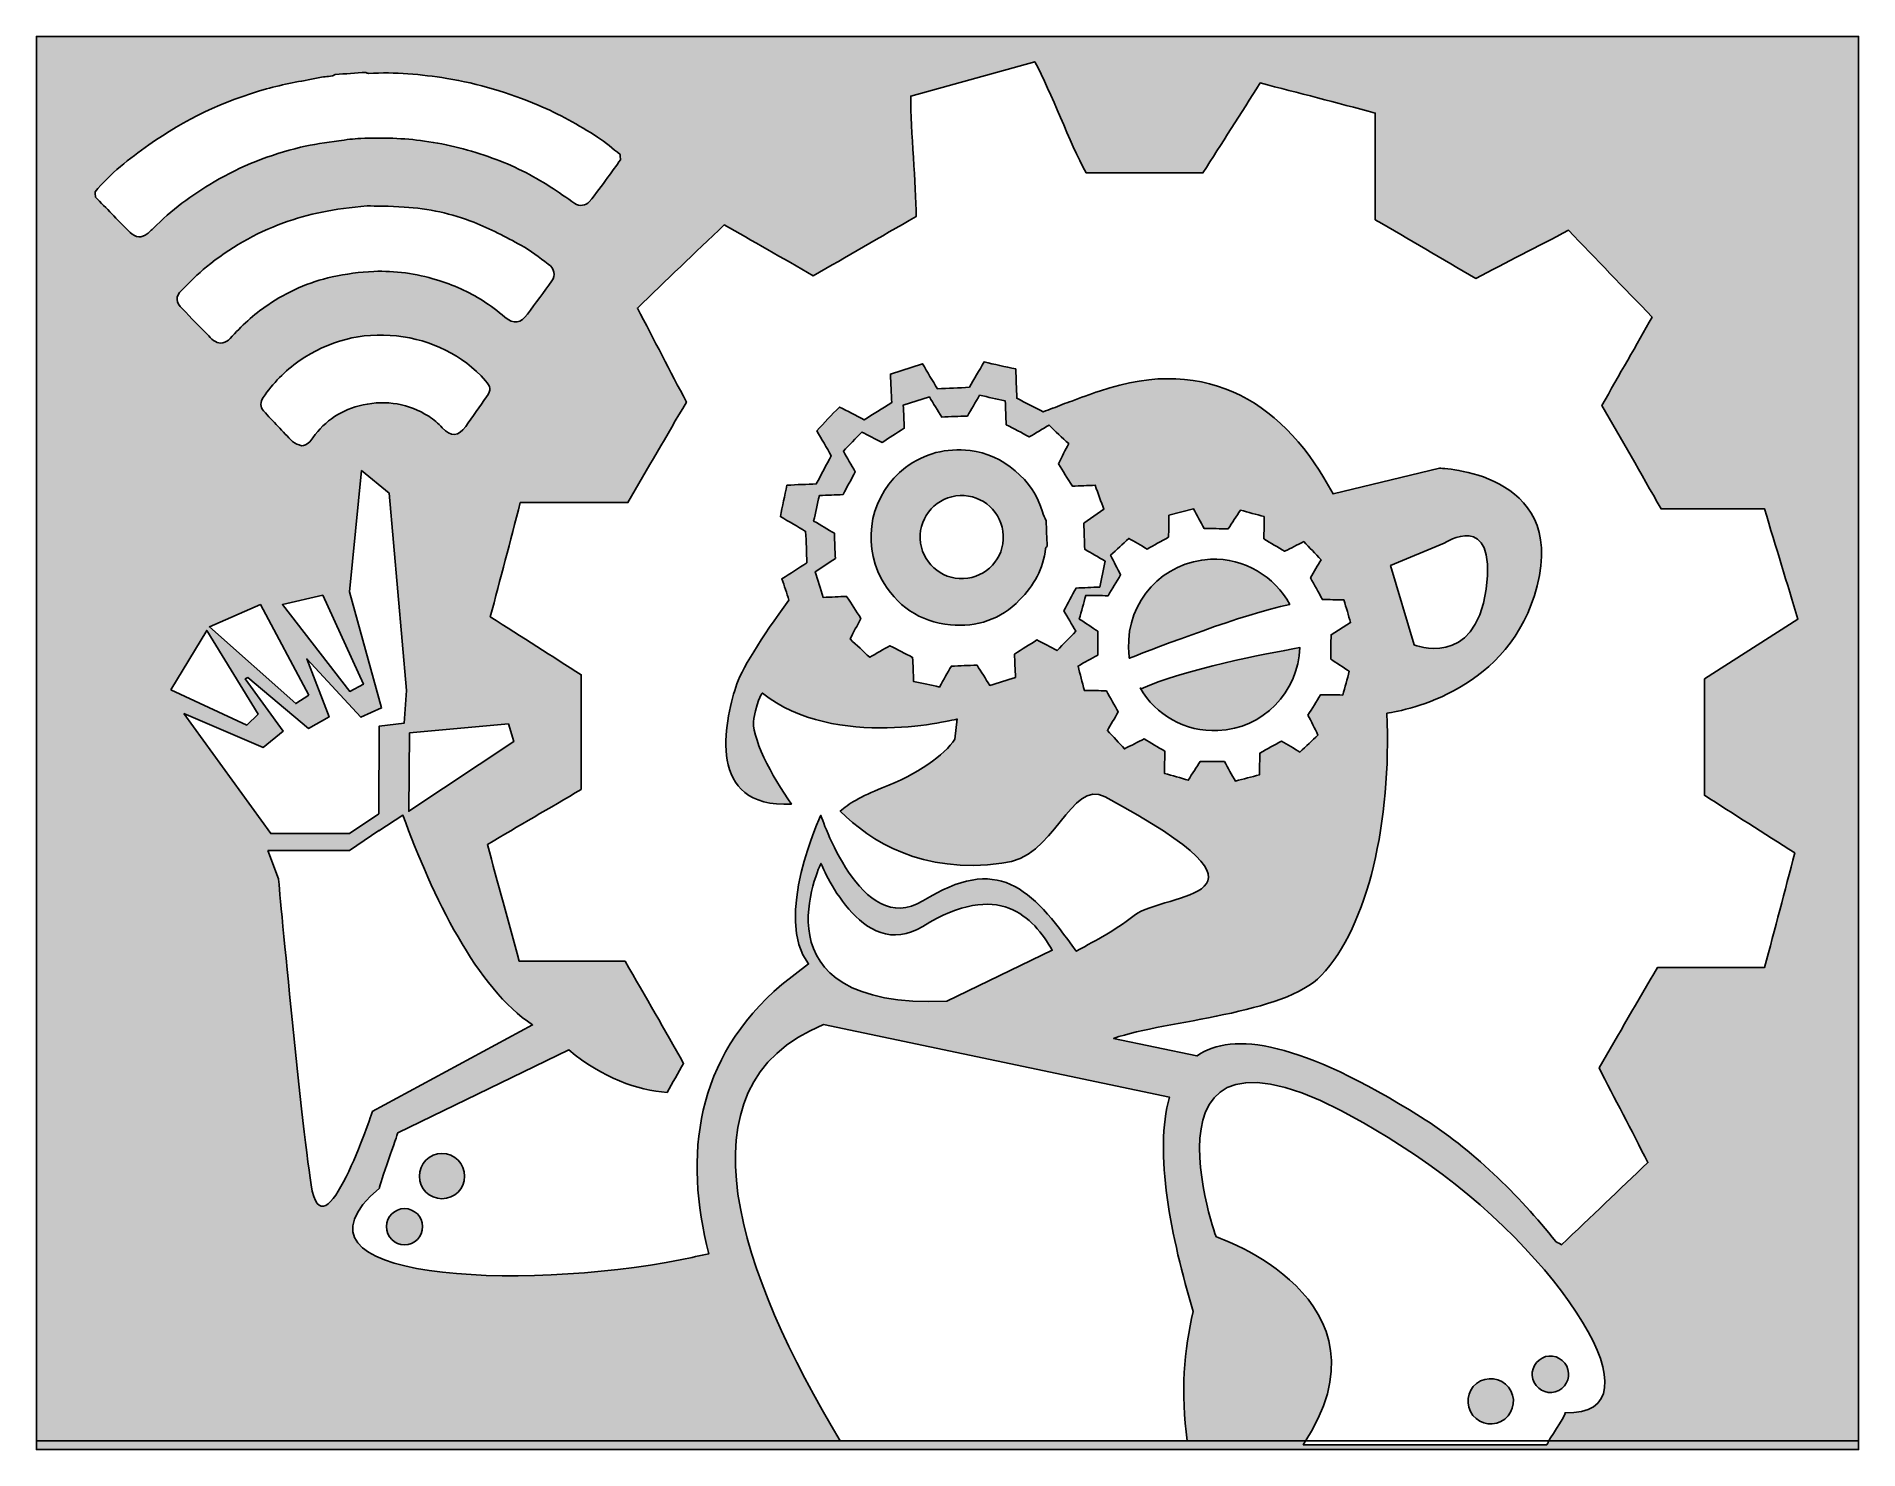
# Model space of a CAD drawing. Extents: x -20.4 to 19.6, y -2.9 to 28.1.
import ezdxf

# ---------------------------------------------------------------- set-up
doc = ezdxf.new("R2010")
doc.units = 0
doc.header["$MEASUREMENT"] = 0
doc.layers.add('EBENE_2', color=7, linetype='CONTINUOUS')
doc.layers.add('FLAECHE', color=7, linetype='CONTINUOUS')

# ---------------------------------------------------------------- blocks, each defined once
blk = doc.blocks.new('BLOCK_2')
at = {"layer": 'FLAECHE'}
for points, knots in [([(-1.806, 16.203), (-1.478, 15.6), (-0.963, 15.247), (-0.289, 15.184), (0.289, 15.127), (0.815, 15.303), (1.231, 15.73), (1.549, 16.048), (1.75, 16.415), (1.799, 16.863), (1.799, 16.884), (1.827, 16.891), (1.835, 16.905), (1.827, 17.096), (1.82, 17.279), (1.813, 17.47), (1.785, 17.533), (1.75, 17.597), (1.729, 17.667), (1.549, 18.348), (0.85, 18.941), (0.141, 19.011), (-0.388, 19.071), (-0.85, 18.955), (-1.273, 18.637), (-2.025, 18.08), (-2.251, 17.018), (-1.806, 16.203)], [0, 0, 0, 0, 1, 1, 1, 2, 2, 2, 3, 3, 3, 4, 4, 4, 5, 5, 5, 6, 6, 6, 7, 7, 7, 8, 8, 8, 9, 9, 9, 9]), ([(-0.953, 17.071), (-0.974, 17.575), (-0.582, 18.002), (-0.078, 18.023), (0.423, 18.045), (0.85, 17.653), (0.871, 17.148), (0.892, 16.644), (0.501, 16.221), (0, 16.2), (-0.505, 16.178), (-0.928, 16.566), (-0.953, 17.071)], [0, 0, 0, 0, 1, 1, 1, 2, 2, 2, 3, 3, 3, 4, 4, 4, 4])]:
    blk.add_open_spline(points, degree=3, knots=knots, dxfattribs=at)
blk = doc.blocks.new('BLOCK_3')
at = {"layer": 'FLAECHE'}
for points, knots in [([(-1.806, 16.203), (-1.478, 15.6), (-0.963, 15.247), (-0.289, 15.184), (0.289, 15.127), (0.815, 15.303), (1.231, 15.73), (1.549, 16.048), (1.75, 16.415), (1.799, 16.863), (1.799, 16.884), (1.827, 16.891), (1.835, 16.905), (1.827, 17.096), (1.82, 17.279), (1.813, 17.47), (1.785, 17.533), (1.75, 17.597), (1.729, 17.667), (1.549, 18.348), (0.85, 18.941), (0.141, 19.011), (-0.388, 19.071), (-0.85, 18.955), (-1.273, 18.637), (-2.025, 18.08), (-2.251, 17.018), (-1.806, 16.203)], [0, 0, 0, 0, 1, 1, 1, 2, 2, 2, 3, 3, 3, 4, 4, 4, 5, 5, 5, 6, 6, 6, 7, 7, 7, 8, 8, 8, 9, 9, 9, 9]), ([(-0.953, 17.071), (-0.974, 17.575), (-0.582, 18.002), (-0.078, 18.023), (0.423, 18.045), (0.85, 17.653), (0.871, 17.148), (0.892, 16.644), (0.501, 16.221), (0, 16.2), (-0.505, 16.178), (-0.928, 16.566), (-0.953, 17.071)], [0, 0, 0, 0, 1, 1, 1, 2, 2, 2, 3, 3, 3, 4, 4, 4, 4])]:
    blk.add_open_spline(points, degree=3, knots=knots, dxfattribs=at)
blk = doc.blocks.new('BLOCK_4')
at = {"layer": 'FLAECHE'}
for points, knots in [([(-1.806, 16.203), (-1.478, 15.6), (-0.963, 15.247), (-0.289, 15.184), (0.289, 15.127), (0.815, 15.303), (1.231, 15.73), (1.549, 16.048), (1.75, 16.415), (1.799, 16.863), (1.799, 16.884), (1.827, 16.891), (1.835, 16.905), (1.827, 17.096), (1.82, 17.279), (1.813, 17.47), (1.785, 17.533), (1.75, 17.597), (1.729, 17.667), (1.549, 18.348), (0.85, 18.941), (0.141, 19.011), (-0.388, 19.071), (-0.85, 18.955), (-1.273, 18.637), (-2.025, 18.08), (-2.251, 17.018), (-1.806, 16.203)], [0, 0, 0, 0, 1, 1, 1, 2, 2, 2, 3, 3, 3, 4, 4, 4, 5, 5, 5, 6, 6, 6, 7, 7, 7, 8, 8, 8, 9, 9, 9, 9]), ([(-0.953, 17.071), (-0.974, 17.575), (-0.582, 18.002), (-0.078, 18.023), (0.423, 18.045), (0.85, 17.653), (0.871, 17.148), (0.892, 16.644), (0.501, 16.221), (0, 16.2), (-0.505, 16.178), (-0.928, 16.566), (-0.953, 17.071)], [0, 0, 0, 0, 1, 1, 1, 2, 2, 2, 3, 3, 3, 4, 4, 4, 4])]:
    blk.add_open_spline(points, degree=3, knots=knots, dxfattribs=at)
blk = doc.blocks.new('BLOCK_5')
at = {"layer": 'FLAECHE'}
for points, knots in [([(-1.806, 16.203), (-1.478, 15.6), (-0.963, 15.247), (-0.289, 15.184), (0.289, 15.127), (0.815, 15.303), (1.231, 15.73), (1.549, 16.048), (1.75, 16.415), (1.799, 16.863), (1.799, 16.884), (1.827, 16.891), (1.835, 16.905), (1.827, 17.096), (1.82, 17.279), (1.813, 17.47), (1.785, 17.533), (1.75, 17.597), (1.729, 17.667), (1.549, 18.348), (0.85, 18.941), (0.141, 19.011), (-0.388, 19.071), (-0.85, 18.955), (-1.273, 18.637), (-2.025, 18.08), (-2.251, 17.018), (-1.806, 16.203)], [0, 0, 0, 0, 1, 1, 1, 2, 2, 2, 3, 3, 3, 4, 4, 4, 5, 5, 5, 6, 6, 6, 7, 7, 7, 8, 8, 8, 9, 9, 9, 9]), ([(-0.953, 17.071), (-0.974, 17.575), (-0.582, 18.002), (-0.078, 18.023), (0.423, 18.045), (0.85, 17.653), (0.871, 17.148), (0.892, 16.644), (0.501, 16.221), (0, 16.2), (-0.505, 16.178), (-0.928, 16.566), (-0.953, 17.071)], [0, 0, 0, 0, 1, 1, 1, 2, 2, 2, 3, 3, 3, 4, 4, 4, 4])]:
    blk.add_open_spline(points, degree=3, knots=knots, dxfattribs=at)
blk = doc.blocks.new('BLOCK_6')
at = {"layer": 'FLAECHE'}
for points, knots in [([(-1.806, 16.203), (-1.478, 15.6), (-0.963, 15.247), (-0.289, 15.184), (0.289, 15.127), (0.815, 15.303), (1.231, 15.73), (1.549, 16.048), (1.75, 16.415), (1.799, 16.863), (1.799, 16.884), (1.827, 16.891), (1.835, 16.905), (1.827, 17.096), (1.82, 17.279), (1.813, 17.47), (1.785, 17.533), (1.75, 17.597), (1.729, 17.667), (1.549, 18.348), (0.85, 18.941), (0.141, 19.011), (-0.388, 19.071), (-0.85, 18.955), (-1.273, 18.637), (-2.025, 18.08), (-2.251, 17.018), (-1.806, 16.203)], [0, 0, 0, 0, 1, 1, 1, 2, 2, 2, 3, 3, 3, 4, 4, 4, 5, 5, 5, 6, 6, 6, 7, 7, 7, 8, 8, 8, 9, 9, 9, 9]), ([(-0.953, 17.071), (-0.974, 17.575), (-0.582, 18.002), (-0.078, 18.023), (0.423, 18.045), (0.85, 17.653), (0.871, 17.148), (0.892, 16.644), (0.501, 16.221), (0, 16.2), (-0.505, 16.178), (-0.928, 16.566), (-0.953, 17.071)], [0, 0, 0, 0, 1, 1, 1, 2, 2, 2, 3, 3, 3, 4, 4, 4, 4])]:
    blk.add_open_spline(points, degree=3, knots=knots, dxfattribs=at)
blk = doc.blocks.new('BLOCK_7')
at = {"layer": 'FLAECHE'}
for points, knots in [([(-1.806, 16.203), (-1.478, 15.6), (-0.963, 15.247), (-0.289, 15.184), (0.289, 15.127), (0.815, 15.303), (1.231, 15.73), (1.549, 16.048), (1.75, 16.415), (1.799, 16.863), (1.799, 16.884), (1.827, 16.891), (1.835, 16.905), (1.827, 17.096), (1.82, 17.279), (1.813, 17.47), (1.785, 17.533), (1.75, 17.597), (1.729, 17.667), (1.549, 18.348), (0.85, 18.941), (0.141, 19.011), (-0.388, 19.071), (-0.85, 18.955), (-1.273, 18.637), (-2.025, 18.08), (-2.251, 17.018), (-1.806, 16.203)], [0, 0, 0, 0, 1, 1, 1, 2, 2, 2, 3, 3, 3, 4, 4, 4, 5, 5, 5, 6, 6, 6, 7, 7, 7, 8, 8, 8, 9, 9, 9, 9]), ([(-0.953, 17.071), (-0.974, 17.575), (-0.582, 18.002), (-0.078, 18.023), (0.423, 18.045), (0.85, 17.653), (0.871, 17.148), (0.892, 16.644), (0.501, 16.221), (0, 16.2), (-0.505, 16.178), (-0.928, 16.566), (-0.953, 17.071)], [0, 0, 0, 0, 1, 1, 1, 2, 2, 2, 3, 3, 3, 4, 4, 4, 4])]:
    blk.add_open_spline(points, degree=3, knots=knots, dxfattribs=at)
blk = doc.blocks.new('BLOCK_8')
at = {"layer": 'FLAECHE'}
for points, knots in [([(-1.806, 16.203), (-1.478, 15.6), (-0.963, 15.247), (-0.289, 15.184), (0.289, 15.127), (0.815, 15.303), (1.231, 15.73), (1.549, 16.048), (1.75, 16.415), (1.799, 16.863), (1.799, 16.884), (1.827, 16.891), (1.835, 16.905), (1.827, 17.096), (1.82, 17.279), (1.813, 17.47), (1.785, 17.533), (1.75, 17.597), (1.729, 17.667), (1.549, 18.348), (0.85, 18.941), (0.141, 19.011), (-0.388, 19.071), (-0.85, 18.955), (-1.273, 18.637), (-2.025, 18.08), (-2.251, 17.018), (-1.806, 16.203)], [0, 0, 0, 0, 1, 1, 1, 2, 2, 2, 3, 3, 3, 4, 4, 4, 5, 5, 5, 6, 6, 6, 7, 7, 7, 8, 8, 8, 9, 9, 9, 9]), ([(-0.953, 17.071), (-0.974, 17.575), (-0.582, 18.002), (-0.078, 18.023), (0.423, 18.045), (0.85, 17.653), (0.871, 17.148), (0.892, 16.644), (0.501, 16.221), (0, 16.2), (-0.505, 16.178), (-0.928, 16.566), (-0.953, 17.071)], [0, 0, 0, 0, 1, 1, 1, 2, 2, 2, 3, 3, 3, 4, 4, 4, 4])]:
    blk.add_open_spline(points, degree=3, knots=knots, dxfattribs=at)
blk = doc.blocks.new('BLOCK_9')
at = {"layer": 'FLAECHE'}
for points, knots in [([(-1.806, 16.203), (-1.478, 15.6), (-0.963, 15.247), (-0.289, 15.184), (0.289, 15.127), (0.815, 15.303), (1.231, 15.73), (1.549, 16.048), (1.75, 16.415), (1.799, 16.863), (1.799, 16.884), (1.827, 16.891), (1.835, 16.905), (1.827, 17.096), (1.82, 17.279), (1.813, 17.47), (1.785, 17.533), (1.75, 17.597), (1.729, 17.667), (1.549, 18.348), (0.85, 18.941), (0.141, 19.011), (-0.388, 19.071), (-0.85, 18.955), (-1.273, 18.637), (-2.025, 18.08), (-2.251, 17.018), (-1.806, 16.203)], [0, 0, 0, 0, 1, 1, 1, 2, 2, 2, 3, 3, 3, 4, 4, 4, 5, 5, 5, 6, 6, 6, 7, 7, 7, 8, 8, 8, 9, 9, 9, 9]), ([(-0.953, 17.071), (-0.974, 17.575), (-0.582, 18.002), (-0.078, 18.023), (0.423, 18.045), (0.85, 17.653), (0.871, 17.148), (0.892, 16.644), (0.501, 16.221), (0, 16.2), (-0.505, 16.178), (-0.928, 16.566), (-0.953, 17.071)], [0, 0, 0, 0, 1, 1, 1, 2, 2, 2, 3, 3, 3, 4, 4, 4, 4])]:
    blk.add_open_spline(points, degree=3, knots=knots, dxfattribs=at)
blk = doc.blocks.new('BLOCK_10')
at = {"layer": 'FLAECHE'}
for points, knots in [([(-1.806, 16.203), (-1.478, 15.6), (-0.963, 15.247), (-0.289, 15.184), (0.289, 15.127), (0.815, 15.303), (1.231, 15.73), (1.549, 16.048), (1.75, 16.415), (1.799, 16.863), (1.799, 16.884), (1.827, 16.891), (1.835, 16.905), (1.827, 17.096), (1.82, 17.279), (1.813, 17.47), (1.785, 17.533), (1.75, 17.597), (1.729, 17.667), (1.549, 18.348), (0.85, 18.941), (0.141, 19.011), (-0.388, 19.071), (-0.85, 18.955), (-1.273, 18.637), (-2.025, 18.08), (-2.251, 17.018), (-1.806, 16.203)], [0, 0, 0, 0, 1, 1, 1, 2, 2, 2, 3, 3, 3, 4, 4, 4, 5, 5, 5, 6, 6, 6, 7, 7, 7, 8, 8, 8, 9, 9, 9, 9]), ([(-0.953, 17.071), (-0.974, 17.575), (-0.582, 18.002), (-0.078, 18.023), (0.423, 18.045), (0.85, 17.653), (0.871, 17.148), (0.892, 16.644), (0.501, 16.221), (0, 16.2), (-0.505, 16.178), (-0.928, 16.566), (-0.953, 17.071)], [0, 0, 0, 0, 1, 1, 1, 2, 2, 2, 3, 3, 3, 4, 4, 4, 4])]:
    blk.add_open_spline(points, degree=3, knots=knots, dxfattribs=at)
blk = doc.blocks.new('BLOCK_11')
at = {"layer": 'FLAECHE'}
for points, knots in [([(-1.806, 16.203), (-1.478, 15.6), (-0.963, 15.247), (-0.289, 15.184), (0.289, 15.127), (0.815, 15.303), (1.231, 15.73), (1.549, 16.048), (1.75, 16.415), (1.799, 16.863), (1.799, 16.884), (1.827, 16.891), (1.835, 16.905), (1.827, 17.096), (1.82, 17.279), (1.813, 17.47), (1.785, 17.533), (1.75, 17.597), (1.729, 17.667), (1.549, 18.348), (0.85, 18.941), (0.141, 19.011), (-0.388, 19.071), (-0.85, 18.955), (-1.273, 18.637), (-2.025, 18.08), (-2.251, 17.018), (-1.806, 16.203)], [0, 0, 0, 0, 1, 1, 1, 2, 2, 2, 3, 3, 3, 4, 4, 4, 5, 5, 5, 6, 6, 6, 7, 7, 7, 8, 8, 8, 9, 9, 9, 9]), ([(-0.953, 17.071), (-0.974, 17.575), (-0.582, 18.002), (-0.078, 18.023), (0.423, 18.045), (0.85, 17.653), (0.871, 17.148), (0.892, 16.644), (0.501, 16.221), (0, 16.2), (-0.505, 16.178), (-0.928, 16.566), (-0.953, 17.071)], [0, 0, 0, 0, 1, 1, 1, 2, 2, 2, 3, 3, 3, 4, 4, 4, 4])]:
    blk.add_open_spline(points, degree=3, knots=knots, dxfattribs=at)
blk = doc.blocks.new('BLOCK_12')
at = {"layer": 'FLAECHE'}
for points, knots in [([(-1.806, 16.203), (-1.478, 15.6), (-0.963, 15.247), (-0.289, 15.184), (0.289, 15.127), (0.815, 15.303), (1.231, 15.73), (1.549, 16.048), (1.75, 16.415), (1.799, 16.863), (1.799, 16.884), (1.827, 16.891), (1.835, 16.905), (1.827, 17.096), (1.82, 17.279), (1.813, 17.47), (1.785, 17.533), (1.75, 17.597), (1.729, 17.667), (1.549, 18.348), (0.85, 18.941), (0.141, 19.011), (-0.388, 19.071), (-0.85, 18.955), (-1.273, 18.637), (-2.025, 18.08), (-2.251, 17.018), (-1.806, 16.203)], [0, 0, 0, 0, 1, 1, 1, 2, 2, 2, 3, 3, 3, 4, 4, 4, 5, 5, 5, 6, 6, 6, 7, 7, 7, 8, 8, 8, 9, 9, 9, 9]), ([(-0.953, 17.071), (-0.974, 17.575), (-0.582, 18.002), (-0.078, 18.023), (0.423, 18.045), (0.85, 17.653), (0.871, 17.148), (0.892, 16.644), (0.501, 16.221), (0, 16.2), (-0.505, 16.178), (-0.928, 16.566), (-0.953, 17.071)], [0, 0, 0, 0, 1, 1, 1, 2, 2, 2, 3, 3, 3, 4, 4, 4, 4])]:
    blk.add_open_spline(points, degree=3, knots=knots, dxfattribs=at)
blk = doc.blocks.new('BLOCK_13')
at = {"layer": 'FLAECHE'}
for points, knots in [([(-1.806, 16.203), (-1.478, 15.6), (-0.963, 15.247), (-0.289, 15.184), (0.289, 15.127), (0.815, 15.303), (1.231, 15.73), (1.549, 16.048), (1.75, 16.415), (1.799, 16.863), (1.799, 16.884), (1.827, 16.891), (1.835, 16.905), (1.827, 17.096), (1.82, 17.279), (1.813, 17.47), (1.785, 17.533), (1.75, 17.597), (1.729, 17.667), (1.549, 18.348), (0.85, 18.941), (0.141, 19.011), (-0.388, 19.071), (-0.85, 18.955), (-1.273, 18.637), (-2.025, 18.08), (-2.251, 17.018), (-1.806, 16.203)], [0, 0, 0, 0, 1, 1, 1, 2, 2, 2, 3, 3, 3, 4, 4, 4, 5, 5, 5, 6, 6, 6, 7, 7, 7, 8, 8, 8, 9, 9, 9, 9]), ([(-0.953, 17.071), (-0.974, 17.575), (-0.582, 18.002), (-0.078, 18.023), (0.423, 18.045), (0.85, 17.653), (0.871, 17.148), (0.892, 16.644), (0.501, 16.221), (0, 16.2), (-0.505, 16.178), (-0.928, 16.566), (-0.953, 17.071)], [0, 0, 0, 0, 1, 1, 1, 2, 2, 2, 3, 3, 3, 4, 4, 4, 4])]:
    blk.add_open_spline(points, degree=3, knots=knots, dxfattribs=at)
blk = doc.blocks.new('BLOCK_14')
at = {"layer": 'FLAECHE'}
for points, knots in [([(-1.806, 16.203), (-1.478, 15.6), (-0.963, 15.247), (-0.289, 15.184), (0.289, 15.127), (0.815, 15.303), (1.231, 15.73), (1.549, 16.048), (1.75, 16.415), (1.799, 16.863), (1.799, 16.884), (1.827, 16.891), (1.835, 16.905), (1.827, 17.096), (1.82, 17.279), (1.813, 17.47), (1.785, 17.533), (1.75, 17.597), (1.729, 17.667), (1.549, 18.348), (0.85, 18.941), (0.141, 19.011), (-0.388, 19.071), (-0.85, 18.955), (-1.273, 18.637), (-2.025, 18.08), (-2.251, 17.018), (-1.806, 16.203)], [0, 0, 0, 0, 1, 1, 1, 2, 2, 2, 3, 3, 3, 4, 4, 4, 5, 5, 5, 6, 6, 6, 7, 7, 7, 8, 8, 8, 9, 9, 9, 9]), ([(-0.953, 17.071), (-0.974, 17.575), (-0.582, 18.002), (-0.078, 18.023), (0.423, 18.045), (0.85, 17.653), (0.871, 17.148), (0.892, 16.644), (0.501, 16.221), (0, 16.2), (-0.505, 16.178), (-0.928, 16.566), (-0.953, 17.071)], [0, 0, 0, 0, 1, 1, 1, 2, 2, 2, 3, 3, 3, 4, 4, 4, 4])]:
    blk.add_open_spline(points, degree=3, knots=knots, dxfattribs=at)
blk = doc.blocks.new('BLOCK_15')
at = {"layer": 'FLAECHE'}
for points, knots in [([(-1.806, 16.203), (-1.478, 15.6), (-0.963, 15.247), (-0.289, 15.184), (0.289, 15.127), (0.815, 15.303), (1.231, 15.73), (1.549, 16.048), (1.75, 16.415), (1.799, 16.863), (1.799, 16.884), (1.827, 16.891), (1.835, 16.905), (1.827, 17.096), (1.82, 17.279), (1.813, 17.47), (1.785, 17.533), (1.75, 17.597), (1.729, 17.667), (1.549, 18.348), (0.85, 18.941), (0.141, 19.011), (-0.388, 19.071), (-0.85, 18.955), (-1.273, 18.637), (-2.025, 18.08), (-2.251, 17.018), (-1.806, 16.203)], [0, 0, 0, 0, 1, 1, 1, 2, 2, 2, 3, 3, 3, 4, 4, 4, 5, 5, 5, 6, 6, 6, 7, 7, 7, 8, 8, 8, 9, 9, 9, 9]), ([(-0.953, 17.071), (-0.974, 17.575), (-0.582, 18.002), (-0.078, 18.023), (0.423, 18.045), (0.85, 17.653), (0.871, 17.148), (0.892, 16.644), (0.501, 16.221), (0, 16.2), (-0.505, 16.178), (-0.928, 16.566), (-0.953, 17.071)], [0, 0, 0, 0, 1, 1, 1, 2, 2, 2, 3, 3, 3, 4, 4, 4, 4])]:
    blk.add_open_spline(points, degree=3, knots=knots, dxfattribs=at)
blk = doc.blocks.new('BLOCK_16')
at = {"layer": 'FLAECHE'}
for points, knots in [([(-1.806, 16.203), (-1.478, 15.6), (-0.963, 15.247), (-0.289, 15.184), (0.289, 15.127), (0.815, 15.303), (1.231, 15.73), (1.549, 16.048), (1.75, 16.415), (1.799, 16.863), (1.799, 16.884), (1.827, 16.891), (1.835, 16.905), (1.827, 17.096), (1.82, 17.279), (1.813, 17.47), (1.785, 17.533), (1.75, 17.597), (1.729, 17.667), (1.549, 18.348), (0.85, 18.941), (0.141, 19.011), (-0.388, 19.071), (-0.85, 18.955), (-1.273, 18.637), (-2.025, 18.08), (-2.251, 17.018), (-1.806, 16.203)], [0, 0, 0, 0, 1, 1, 1, 2, 2, 2, 3, 3, 3, 4, 4, 4, 5, 5, 5, 6, 6, 6, 7, 7, 7, 8, 8, 8, 9, 9, 9, 9]), ([(-0.953, 17.071), (-0.974, 17.575), (-0.582, 18.002), (-0.078, 18.023), (0.423, 18.045), (0.85, 17.653), (0.871, 17.148), (0.892, 16.644), (0.501, 16.221), (0, 16.2), (-0.505, 16.178), (-0.928, 16.566), (-0.953, 17.071)], [0, 0, 0, 0, 1, 1, 1, 2, 2, 2, 3, 3, 3, 4, 4, 4, 4])]:
    blk.add_open_spline(points, degree=3, knots=knots, dxfattribs=at)
blk = doc.blocks.new('BLOCK_17')
at = {"layer": 'FLAECHE'}
for points, knots in [([(-1.806, 16.203), (-1.478, 15.6), (-0.963, 15.247), (-0.289, 15.184), (0.289, 15.127), (0.815, 15.303), (1.231, 15.73), (1.549, 16.048), (1.75, 16.415), (1.799, 16.863), (1.799, 16.884), (1.827, 16.891), (1.835, 16.905), (1.827, 17.096), (1.82, 17.279), (1.813, 17.47), (1.785, 17.533), (1.75, 17.597), (1.729, 17.667), (1.549, 18.348), (0.85, 18.941), (0.141, 19.011), (-0.388, 19.071), (-0.85, 18.955), (-1.273, 18.637), (-2.025, 18.08), (-2.251, 17.018), (-1.806, 16.203)], [0, 0, 0, 0, 1, 1, 1, 2, 2, 2, 3, 3, 3, 4, 4, 4, 5, 5, 5, 6, 6, 6, 7, 7, 7, 8, 8, 8, 9, 9, 9, 9]), ([(-0.953, 17.071), (-0.974, 17.575), (-0.582, 18.002), (-0.078, 18.023), (0.423, 18.045), (0.85, 17.653), (0.871, 17.148), (0.892, 16.644), (0.501, 16.221), (0, 16.2), (-0.505, 16.178), (-0.928, 16.566), (-0.953, 17.071)], [0, 0, 0, 0, 1, 1, 1, 2, 2, 2, 3, 3, 3, 4, 4, 4, 4])]:
    blk.add_open_spline(points, degree=3, knots=knots, dxfattribs=at)
blk = doc.blocks.new('BLOCK_18')
at = {"layer": 'FLAECHE'}
for points, knots in [([(-1.806, 16.203), (-1.478, 15.6), (-0.963, 15.247), (-0.289, 15.184), (0.289, 15.127), (0.815, 15.303), (1.231, 15.73), (1.549, 16.048), (1.75, 16.415), (1.799, 16.863), (1.799, 16.884), (1.827, 16.891), (1.835, 16.905), (1.827, 17.096), (1.82, 17.279), (1.813, 17.47), (1.785, 17.533), (1.75, 17.597), (1.729, 17.667), (1.549, 18.348), (0.85, 18.941), (0.141, 19.011), (-0.388, 19.071), (-0.85, 18.955), (-1.273, 18.637), (-2.025, 18.08), (-2.251, 17.018), (-1.806, 16.203)], [0, 0, 0, 0, 1, 1, 1, 2, 2, 2, 3, 3, 3, 4, 4, 4, 5, 5, 5, 6, 6, 6, 7, 7, 7, 8, 8, 8, 9, 9, 9, 9]), ([(-0.953, 17.071), (-0.974, 17.575), (-0.582, 18.002), (-0.078, 18.023), (0.423, 18.045), (0.85, 17.653), (0.871, 17.148), (0.892, 16.644), (0.501, 16.221), (0, 16.2), (-0.505, 16.178), (-0.928, 16.566), (-0.953, 17.071)], [0, 0, 0, 0, 1, 1, 1, 2, 2, 2, 3, 3, 3, 4, 4, 4, 4])]:
    blk.add_open_spline(points, degree=3, knots=knots, dxfattribs=at)
blk = doc.blocks.new('BLOCK_19')
at = {"layer": 'FLAECHE'}
for points, knots in [([(-1.806, 16.203), (-1.478, 15.6), (-0.963, 15.247), (-0.289, 15.184), (0.289, 15.127), (0.815, 15.303), (1.231, 15.73), (1.549, 16.048), (1.75, 16.415), (1.799, 16.863), (1.799, 16.884), (1.827, 16.891), (1.835, 16.905), (1.827, 17.096), (1.82, 17.279), (1.813, 17.47), (1.785, 17.533), (1.75, 17.597), (1.729, 17.667), (1.549, 18.348), (0.85, 18.941), (0.141, 19.011), (-0.388, 19.071), (-0.85, 18.955), (-1.273, 18.637), (-2.025, 18.08), (-2.251, 17.018), (-1.806, 16.203)], [0, 0, 0, 0, 1, 1, 1, 2, 2, 2, 3, 3, 3, 4, 4, 4, 5, 5, 5, 6, 6, 6, 7, 7, 7, 8, 8, 8, 9, 9, 9, 9]), ([(-0.953, 17.071), (-0.974, 17.575), (-0.582, 18.002), (-0.078, 18.023), (0.423, 18.045), (0.85, 17.653), (0.871, 17.148), (0.892, 16.644), (0.501, 16.221), (0, 16.2), (-0.505, 16.178), (-0.928, 16.566), (-0.953, 17.071)], [0, 0, 0, 0, 1, 1, 1, 2, 2, 2, 3, 3, 3, 4, 4, 4, 4])]:
    blk.add_open_spline(points, degree=3, knots=knots, dxfattribs=at)
blk = doc.blocks.new('BLOCK_20')
at = {"layer": 'FLAECHE'}
for points, knots in [([(-1.806, 16.203), (-1.478, 15.6), (-0.963, 15.247), (-0.289, 15.184), (0.289, 15.127), (0.815, 15.303), (1.231, 15.73), (1.549, 16.048), (1.75, 16.415), (1.799, 16.863), (1.799, 16.884), (1.827, 16.891), (1.835, 16.905), (1.827, 17.096), (1.82, 17.279), (1.813, 17.47), (1.785, 17.533), (1.75, 17.597), (1.729, 17.667), (1.549, 18.348), (0.85, 18.941), (0.141, 19.011), (-0.388, 19.071), (-0.85, 18.955), (-1.273, 18.637), (-2.025, 18.08), (-2.251, 17.018), (-1.806, 16.203)], [0, 0, 0, 0, 1, 1, 1, 2, 2, 2, 3, 3, 3, 4, 4, 4, 5, 5, 5, 6, 6, 6, 7, 7, 7, 8, 8, 8, 9, 9, 9, 9]), ([(-0.953, 17.071), (-0.974, 17.575), (-0.582, 18.002), (-0.078, 18.023), (0.423, 18.045), (0.85, 17.653), (0.871, 17.148), (0.892, 16.644), (0.501, 16.221), (0, 16.2), (-0.505, 16.178), (-0.928, 16.566), (-0.953, 17.071)], [0, 0, 0, 0, 1, 1, 1, 2, 2, 2, 3, 3, 3, 4, 4, 4, 4])]:
    blk.add_open_spline(points, degree=3, knots=knots, dxfattribs=at)
blk = doc.blocks.new('BLOCK_21')
at = {"layer": 'FLAECHE'}
for points, knots in [([(-1.806, 16.203), (-1.478, 15.6), (-0.963, 15.247), (-0.289, 15.184), (0.289, 15.127), (0.815, 15.303), (1.231, 15.73), (1.549, 16.048), (1.75, 16.415), (1.799, 16.863), (1.799, 16.884), (1.827, 16.891), (1.835, 16.905), (1.827, 17.096), (1.82, 17.279), (1.813, 17.47), (1.785, 17.533), (1.75, 17.597), (1.729, 17.667), (1.549, 18.348), (0.85, 18.941), (0.141, 19.011), (-0.388, 19.071), (-0.85, 18.955), (-1.273, 18.637), (-2.025, 18.08), (-2.251, 17.018), (-1.806, 16.203)], [0, 0, 0, 0, 1, 1, 1, 2, 2, 2, 3, 3, 3, 4, 4, 4, 5, 5, 5, 6, 6, 6, 7, 7, 7, 8, 8, 8, 9, 9, 9, 9]), ([(-0.953, 17.071), (-0.974, 17.575), (-0.582, 18.002), (-0.078, 18.023), (0.423, 18.045), (0.85, 17.653), (0.871, 17.148), (0.892, 16.644), (0.501, 16.221), (0, 16.2), (-0.505, 16.178), (-0.928, 16.566), (-0.953, 17.071)], [0, 0, 0, 0, 1, 1, 1, 2, 2, 2, 3, 3, 3, 4, 4, 4, 4])]:
    blk.add_open_spline(points, degree=3, knots=knots, dxfattribs=at)
blk = doc.blocks.new('BLOCK_22')
at = {"layer": 'FLAECHE'}
for points, knots in [([(-1.806, 16.203), (-1.478, 15.6), (-0.963, 15.247), (-0.289, 15.184), (0.289, 15.127), (0.815, 15.303), (1.231, 15.73), (1.549, 16.048), (1.75, 16.415), (1.799, 16.863), (1.799, 16.884), (1.827, 16.891), (1.835, 16.905), (1.827, 17.096), (1.82, 17.279), (1.813, 17.47), (1.785, 17.533), (1.75, 17.597), (1.729, 17.667), (1.549, 18.348), (0.85, 18.941), (0.141, 19.011), (-0.388, 19.071), (-0.85, 18.955), (-1.273, 18.637), (-2.025, 18.08), (-2.251, 17.018), (-1.806, 16.203)], [0, 0, 0, 0, 1, 1, 1, 2, 2, 2, 3, 3, 3, 4, 4, 4, 5, 5, 5, 6, 6, 6, 7, 7, 7, 8, 8, 8, 9, 9, 9, 9]), ([(-0.953, 17.071), (-0.974, 17.575), (-0.582, 18.002), (-0.078, 18.023), (0.423, 18.045), (0.85, 17.653), (0.871, 17.148), (0.892, 16.644), (0.501, 16.221), (0, 16.2), (-0.505, 16.178), (-0.928, 16.566), (-0.953, 17.071)], [0, 0, 0, 0, 1, 1, 1, 2, 2, 2, 3, 3, 3, 4, 4, 4, 4])]:
    blk.add_open_spline(points, degree=3, knots=knots, dxfattribs=at)
blk = doc.blocks.new('BLOCK_23')
at = {"layer": 'FLAECHE'}
for points, knots in [([(-1.806, 16.203), (-1.478, 15.6), (-0.963, 15.247), (-0.289, 15.184), (0.289, 15.127), (0.815, 15.303), (1.231, 15.73), (1.549, 16.048), (1.75, 16.415), (1.799, 16.863), (1.799, 16.884), (1.827, 16.891), (1.835, 16.905), (1.827, 17.096), (1.82, 17.279), (1.813, 17.47), (1.785, 17.533), (1.75, 17.597), (1.729, 17.667), (1.549, 18.348), (0.85, 18.941), (0.141, 19.011), (-0.388, 19.071), (-0.85, 18.955), (-1.273, 18.637), (-2.025, 18.08), (-2.251, 17.018), (-1.806, 16.203)], [0, 0, 0, 0, 1, 1, 1, 2, 2, 2, 3, 3, 3, 4, 4, 4, 5, 5, 5, 6, 6, 6, 7, 7, 7, 8, 8, 8, 9, 9, 9, 9]), ([(-0.953, 17.071), (-0.974, 17.575), (-0.582, 18.002), (-0.078, 18.023), (0.423, 18.045), (0.85, 17.653), (0.871, 17.148), (0.892, 16.644), (0.501, 16.221), (0, 16.2), (-0.505, 16.178), (-0.928, 16.566), (-0.953, 17.071)], [0, 0, 0, 0, 1, 1, 1, 2, 2, 2, 3, 3, 3, 4, 4, 4, 4])]:
    blk.add_open_spline(points, degree=3, knots=knots, dxfattribs=at)
blk = doc.blocks.new('BLOCK_24')
at = {"layer": 'FLAECHE'}
for points, knots in [([(-1.806, 16.203), (-1.478, 15.6), (-0.963, 15.247), (-0.289, 15.184), (0.289, 15.127), (0.815, 15.303), (1.231, 15.73), (1.549, 16.048), (1.75, 16.415), (1.799, 16.863), (1.799, 16.884), (1.827, 16.891), (1.835, 16.905), (1.827, 17.096), (1.82, 17.279), (1.813, 17.47), (1.785, 17.533), (1.75, 17.597), (1.729, 17.667), (1.549, 18.348), (0.85, 18.941), (0.141, 19.011), (-0.388, 19.071), (-0.85, 18.955), (-1.273, 18.637), (-2.025, 18.08), (-2.251, 17.018), (-1.806, 16.203)], [0, 0, 0, 0, 1, 1, 1, 2, 2, 2, 3, 3, 3, 4, 4, 4, 5, 5, 5, 6, 6, 6, 7, 7, 7, 8, 8, 8, 9, 9, 9, 9]), ([(-0.953, 17.071), (-0.974, 17.575), (-0.582, 18.002), (-0.078, 18.023), (0.423, 18.045), (0.85, 17.653), (0.871, 17.148), (0.892, 16.644), (0.501, 16.221), (0, 16.2), (-0.505, 16.178), (-0.928, 16.566), (-0.953, 17.071)], [0, 0, 0, 0, 1, 1, 1, 2, 2, 2, 3, 3, 3, 4, 4, 4, 4])]:
    blk.add_open_spline(points, degree=3, knots=knots, dxfattribs=at)
blk = doc.blocks.new('BLOCK_25')
at = {"layer": 'FLAECHE'}
for points, knots in [([(-1.806, 16.203), (-1.478, 15.6), (-0.963, 15.247), (-0.289, 15.184), (0.289, 15.127), (0.815, 15.303), (1.231, 15.73), (1.549, 16.048), (1.75, 16.415), (1.799, 16.863), (1.799, 16.884), (1.827, 16.891), (1.835, 16.905), (1.827, 17.096), (1.82, 17.279), (1.813, 17.47), (1.785, 17.533), (1.75, 17.597), (1.729, 17.667), (1.549, 18.348), (0.85, 18.941), (0.141, 19.011), (-0.388, 19.071), (-0.85, 18.955), (-1.273, 18.637), (-2.025, 18.08), (-2.251, 17.018), (-1.806, 16.203)], [0, 0, 0, 0, 1, 1, 1, 2, 2, 2, 3, 3, 3, 4, 4, 4, 5, 5, 5, 6, 6, 6, 7, 7, 7, 8, 8, 8, 9, 9, 9, 9]), ([(-0.953, 17.071), (-0.974, 17.575), (-0.582, 18.002), (-0.078, 18.023), (0.423, 18.045), (0.85, 17.653), (0.871, 17.148), (0.892, 16.644), (0.501, 16.221), (0, 16.2), (-0.505, 16.178), (-0.928, 16.566), (-0.953, 17.071)], [0, 0, 0, 0, 1, 1, 1, 2, 2, 2, 3, 3, 3, 4, 4, 4, 4])]:
    blk.add_open_spline(points, degree=3, knots=knots, dxfattribs=at)
blk = doc.blocks.new('BLOCK_26')
at = {"layer": 'FLAECHE'}
for points, knots in [([(-1.806, 16.203), (-1.478, 15.6), (-0.963, 15.247), (-0.289, 15.184), (0.289, 15.127), (0.815, 15.303), (1.231, 15.73), (1.549, 16.048), (1.75, 16.415), (1.799, 16.863), (1.799, 16.884), (1.827, 16.891), (1.835, 16.905), (1.827, 17.096), (1.82, 17.279), (1.813, 17.47), (1.785, 17.533), (1.75, 17.597), (1.729, 17.667), (1.549, 18.348), (0.85, 18.941), (0.141, 19.011), (-0.388, 19.071), (-0.85, 18.955), (-1.273, 18.637), (-2.025, 18.08), (-2.251, 17.018), (-1.806, 16.203)], [0, 0, 0, 0, 1, 1, 1, 2, 2, 2, 3, 3, 3, 4, 4, 4, 5, 5, 5, 6, 6, 6, 7, 7, 7, 8, 8, 8, 9, 9, 9, 9]), ([(-0.953, 17.071), (-0.974, 17.575), (-0.582, 18.002), (-0.078, 18.023), (0.423, 18.045), (0.85, 17.653), (0.871, 17.148), (0.892, 16.644), (0.501, 16.221), (0, 16.2), (-0.505, 16.178), (-0.928, 16.566), (-0.953, 17.071)], [0, 0, 0, 0, 1, 1, 1, 2, 2, 2, 3, 3, 3, 4, 4, 4, 4])]:
    blk.add_open_spline(points, degree=3, knots=knots, dxfattribs=at)
blk = doc.blocks.new('BLOCK_27')
at = {"layer": 'FLAECHE'}
for points, knots in [([(-1.806, 16.203), (-1.478, 15.6), (-0.963, 15.247), (-0.289, 15.184), (0.289, 15.127), (0.815, 15.303), (1.231, 15.73), (1.549, 16.048), (1.75, 16.415), (1.799, 16.863), (1.799, 16.884), (1.827, 16.891), (1.835, 16.905), (1.827, 17.096), (1.82, 17.279), (1.813, 17.47), (1.785, 17.533), (1.75, 17.597), (1.729, 17.667), (1.549, 18.348), (0.85, 18.941), (0.141, 19.011), (-0.388, 19.071), (-0.85, 18.955), (-1.273, 18.637), (-2.025, 18.08), (-2.251, 17.018), (-1.806, 16.203)], [0, 0, 0, 0, 1, 1, 1, 2, 2, 2, 3, 3, 3, 4, 4, 4, 5, 5, 5, 6, 6, 6, 7, 7, 7, 8, 8, 8, 9, 9, 9, 9]), ([(-0.953, 17.071), (-0.974, 17.575), (-0.582, 18.002), (-0.078, 18.023), (0.423, 18.045), (0.85, 17.653), (0.871, 17.148), (0.892, 16.644), (0.501, 16.221), (0, 16.2), (-0.505, 16.178), (-0.928, 16.566), (-0.953, 17.071)], [0, 0, 0, 0, 1, 1, 1, 2, 2, 2, 3, 3, 3, 4, 4, 4, 4])]:
    blk.add_open_spline(points, degree=3, knots=knots, dxfattribs=at)
blk = doc.blocks.new('BLOCK_28')
at = {"layer": 'FLAECHE'}
for points, knots in [([(-1.806, 16.203), (-1.478, 15.6), (-0.963, 15.247), (-0.289, 15.184), (0.289, 15.127), (0.815, 15.303), (1.231, 15.73), (1.549, 16.048), (1.75, 16.415), (1.799, 16.863), (1.799, 16.884), (1.827, 16.891), (1.835, 16.905), (1.827, 17.096), (1.82, 17.279), (1.813, 17.47), (1.785, 17.533), (1.75, 17.597), (1.729, 17.667), (1.549, 18.348), (0.85, 18.941), (0.141, 19.011), (-0.388, 19.071), (-0.85, 18.955), (-1.273, 18.637), (-2.025, 18.08), (-2.251, 17.018), (-1.806, 16.203)], [0, 0, 0, 0, 1, 1, 1, 2, 2, 2, 3, 3, 3, 4, 4, 4, 5, 5, 5, 6, 6, 6, 7, 7, 7, 8, 8, 8, 9, 9, 9, 9]), ([(-0.953, 17.071), (-0.974, 17.575), (-0.582, 18.002), (-0.078, 18.023), (0.423, 18.045), (0.85, 17.653), (0.871, 17.148), (0.892, 16.644), (0.501, 16.221), (0, 16.2), (-0.505, 16.178), (-0.928, 16.566), (-0.953, 17.071)], [0, 0, 0, 0, 1, 1, 1, 2, 2, 2, 3, 3, 3, 4, 4, 4, 4])]:
    blk.add_open_spline(points, degree=3, knots=knots, dxfattribs=at)
blk = doc.blocks.new('BLOCK_29')
at = {"layer": 'FLAECHE'}
for points, knots in [([(-1.806, 16.203), (-1.478, 15.6), (-0.963, 15.247), (-0.289, 15.184), (0.289, 15.127), (0.815, 15.303), (1.231, 15.73), (1.549, 16.048), (1.75, 16.415), (1.799, 16.863), (1.799, 16.884), (1.827, 16.891), (1.835, 16.905), (1.827, 17.096), (1.82, 17.279), (1.813, 17.47), (1.785, 17.533), (1.75, 17.597), (1.729, 17.667), (1.549, 18.348), (0.85, 18.941), (0.141, 19.011), (-0.388, 19.071), (-0.85, 18.955), (-1.273, 18.637), (-2.025, 18.08), (-2.251, 17.018), (-1.806, 16.203)], [0, 0, 0, 0, 1, 1, 1, 2, 2, 2, 3, 3, 3, 4, 4, 4, 5, 5, 5, 6, 6, 6, 7, 7, 7, 8, 8, 8, 9, 9, 9, 9]), ([(-0.953, 17.071), (-0.974, 17.575), (-0.582, 18.002), (-0.078, 18.023), (0.423, 18.045), (0.85, 17.653), (0.871, 17.148), (0.892, 16.644), (0.501, 16.221), (0, 16.2), (-0.505, 16.178), (-0.928, 16.566), (-0.953, 17.071)], [0, 0, 0, 0, 1, 1, 1, 2, 2, 2, 3, 3, 3, 4, 4, 4, 4])]:
    blk.add_open_spline(points, degree=3, knots=knots, dxfattribs=at)
blk = doc.blocks.new('BLOCK_30')
at = {"layer": 'FLAECHE'}
for points, knots in [([(-1.806, 16.203), (-1.478, 15.6), (-0.963, 15.247), (-0.289, 15.184), (0.289, 15.127), (0.815, 15.303), (1.231, 15.73), (1.549, 16.048), (1.75, 16.415), (1.799, 16.863), (1.799, 16.884), (1.827, 16.891), (1.835, 16.905), (1.827, 17.096), (1.82, 17.279), (1.813, 17.47), (1.785, 17.533), (1.75, 17.597), (1.729, 17.667), (1.549, 18.348), (0.85, 18.941), (0.141, 19.011), (-0.388, 19.071), (-0.85, 18.955), (-1.273, 18.637), (-2.025, 18.08), (-2.251, 17.018), (-1.806, 16.203)], [0, 0, 0, 0, 1, 1, 1, 2, 2, 2, 3, 3, 3, 4, 4, 4, 5, 5, 5, 6, 6, 6, 7, 7, 7, 8, 8, 8, 9, 9, 9, 9]), ([(-0.953, 17.071), (-0.974, 17.575), (-0.582, 18.002), (-0.078, 18.023), (0.423, 18.045), (0.85, 17.653), (0.871, 17.148), (0.892, 16.644), (0.501, 16.221), (0, 16.2), (-0.505, 16.178), (-0.928, 16.566), (-0.953, 17.071)], [0, 0, 0, 0, 1, 1, 1, 2, 2, 2, 3, 3, 3, 4, 4, 4, 4])]:
    blk.add_open_spline(points, degree=3, knots=knots, dxfattribs=at)
blk = doc.blocks.new('BLOCK_31')
at = {"layer": 'FLAECHE'}
for points, knots in [([(-1.806, 16.203), (-1.478, 15.6), (-0.963, 15.247), (-0.289, 15.184), (0.289, 15.127), (0.815, 15.303), (1.231, 15.73), (1.549, 16.048), (1.75, 16.415), (1.799, 16.863), (1.799, 16.884), (1.827, 16.891), (1.835, 16.905), (1.827, 17.096), (1.82, 17.279), (1.813, 17.47), (1.785, 17.533), (1.75, 17.597), (1.729, 17.667), (1.549, 18.348), (0.85, 18.941), (0.141, 19.011), (-0.388, 19.071), (-0.85, 18.955), (-1.273, 18.637), (-2.025, 18.08), (-2.251, 17.018), (-1.806, 16.203)], [0, 0, 0, 0, 1, 1, 1, 2, 2, 2, 3, 3, 3, 4, 4, 4, 5, 5, 5, 6, 6, 6, 7, 7, 7, 8, 8, 8, 9, 9, 9, 9]), ([(-0.953, 17.071), (-0.974, 17.575), (-0.582, 18.002), (-0.078, 18.023), (0.423, 18.045), (0.85, 17.653), (0.871, 17.148), (0.892, 16.644), (0.501, 16.221), (0, 16.2), (-0.505, 16.178), (-0.928, 16.566), (-0.953, 17.071)], [0, 0, 0, 0, 1, 1, 1, 2, 2, 2, 3, 3, 3, 4, 4, 4, 4])]:
    blk.add_open_spline(points, degree=3, knots=knots, dxfattribs=at)
blk = doc.blocks.new('BLOCK_32')
at = {"layer": 'FLAECHE'}
for points, knots in [([(-1.806, 16.203), (-1.478, 15.6), (-0.963, 15.247), (-0.289, 15.184), (0.289, 15.127), (0.815, 15.303), (1.231, 15.73), (1.549, 16.048), (1.75, 16.415), (1.799, 16.863), (1.799, 16.884), (1.827, 16.891), (1.835, 16.905), (1.827, 17.096), (1.82, 17.279), (1.813, 17.47), (1.785, 17.533), (1.75, 17.597), (1.729, 17.667), (1.549, 18.348), (0.85, 18.941), (0.141, 19.011), (-0.388, 19.071), (-0.85, 18.955), (-1.273, 18.637), (-2.025, 18.08), (-2.251, 17.018), (-1.806, 16.203)], [0, 0, 0, 0, 1, 1, 1, 2, 2, 2, 3, 3, 3, 4, 4, 4, 5, 5, 5, 6, 6, 6, 7, 7, 7, 8, 8, 8, 9, 9, 9, 9]), ([(-0.953, 17.071), (-0.974, 17.575), (-0.582, 18.002), (-0.078, 18.023), (0.423, 18.045), (0.85, 17.653), (0.871, 17.148), (0.892, 16.644), (0.501, 16.221), (0, 16.2), (-0.505, 16.178), (-0.928, 16.566), (-0.953, 17.071)], [0, 0, 0, 0, 1, 1, 1, 2, 2, 2, 3, 3, 3, 4, 4, 4, 4])]:
    blk.add_open_spline(points, degree=3, knots=knots, dxfattribs=at)
blk = doc.blocks.new('BLOCK_33')
at = {"layer": 'FLAECHE'}
for points, knots in [([(-1.806, 16.203), (-1.478, 15.6), (-0.963, 15.247), (-0.289, 15.184), (0.289, 15.127), (0.815, 15.303), (1.231, 15.73), (1.549, 16.048), (1.75, 16.415), (1.799, 16.863), (1.799, 16.884), (1.827, 16.891), (1.835, 16.905), (1.827, 17.096), (1.82, 17.279), (1.813, 17.47), (1.785, 17.533), (1.75, 17.597), (1.729, 17.667), (1.549, 18.348), (0.85, 18.941), (0.141, 19.011), (-0.388, 19.071), (-0.85, 18.955), (-1.273, 18.637), (-2.025, 18.08), (-2.251, 17.018), (-1.806, 16.203)], [0, 0, 0, 0, 1, 1, 1, 2, 2, 2, 3, 3, 3, 4, 4, 4, 5, 5, 5, 6, 6, 6, 7, 7, 7, 8, 8, 8, 9, 9, 9, 9]), ([(-0.953, 17.071), (-0.974, 17.575), (-0.582, 18.002), (-0.078, 18.023), (0.423, 18.045), (0.85, 17.653), (0.871, 17.148), (0.892, 16.644), (0.501, 16.221), (0, 16.2), (-0.505, 16.178), (-0.928, 16.566), (-0.953, 17.071)], [0, 0, 0, 0, 1, 1, 1, 2, 2, 2, 3, 3, 3, 4, 4, 4, 4])]:
    blk.add_open_spline(points, degree=3, knots=knots, dxfattribs=at)
blk = doc.blocks.new('BLOCK_34')
at = {"layer": 'FLAECHE'}
for points, knots in [([(-1.806, 16.203), (-1.478, 15.6), (-0.963, 15.247), (-0.289, 15.184), (0.289, 15.127), (0.815, 15.303), (1.231, 15.73), (1.549, 16.048), (1.75, 16.415), (1.799, 16.863), (1.799, 16.884), (1.827, 16.891), (1.835, 16.905), (1.827, 17.096), (1.82, 17.279), (1.813, 17.47), (1.785, 17.533), (1.75, 17.597), (1.729, 17.667), (1.549, 18.348), (0.85, 18.941), (0.141, 19.011), (-0.388, 19.071), (-0.85, 18.955), (-1.273, 18.637), (-2.025, 18.08), (-2.251, 17.018), (-1.806, 16.203)], [0, 0, 0, 0, 1, 1, 1, 2, 2, 2, 3, 3, 3, 4, 4, 4, 5, 5, 5, 6, 6, 6, 7, 7, 7, 8, 8, 8, 9, 9, 9, 9]), ([(-0.953, 17.071), (-0.974, 17.575), (-0.582, 18.002), (-0.078, 18.023), (0.423, 18.045), (0.85, 17.653), (0.871, 17.148), (0.892, 16.644), (0.501, 16.221), (0, 16.2), (-0.505, 16.178), (-0.928, 16.566), (-0.953, 17.071)], [0, 0, 0, 0, 1, 1, 1, 2, 2, 2, 3, 3, 3, 4, 4, 4, 4])]:
    blk.add_open_spline(points, degree=3, knots=knots, dxfattribs=at)
blk = doc.blocks.new('BLOCK_35')
at = {"layer": 'FLAECHE'}
for points, knots in [([(-1.806, 16.203), (-1.478, 15.6), (-0.963, 15.247), (-0.289, 15.184), (0.289, 15.127), (0.815, 15.303), (1.231, 15.73), (1.549, 16.048), (1.75, 16.415), (1.799, 16.863), (1.799, 16.884), (1.827, 16.891), (1.835, 16.905), (1.827, 17.096), (1.82, 17.279), (1.813, 17.47), (1.785, 17.533), (1.75, 17.597), (1.729, 17.667), (1.549, 18.348), (0.85, 18.941), (0.141, 19.011), (-0.388, 19.071), (-0.85, 18.955), (-1.273, 18.637), (-2.025, 18.08), (-2.251, 17.018), (-1.806, 16.203)], [0, 0, 0, 0, 1, 1, 1, 2, 2, 2, 3, 3, 3, 4, 4, 4, 5, 5, 5, 6, 6, 6, 7, 7, 7, 8, 8, 8, 9, 9, 9, 9]), ([(-0.953, 17.071), (-0.974, 17.575), (-0.582, 18.002), (-0.078, 18.023), (0.423, 18.045), (0.85, 17.653), (0.871, 17.148), (0.892, 16.644), (0.501, 16.221), (0, 16.2), (-0.505, 16.178), (-0.928, 16.566), (-0.953, 17.071)], [0, 0, 0, 0, 1, 1, 1, 2, 2, 2, 3, 3, 3, 4, 4, 4, 4])]:
    blk.add_open_spline(points, degree=3, knots=knots, dxfattribs=at)
blk = doc.blocks.new('BLOCK_36')
at = {"layer": 'FLAECHE'}
for points, knots in [([(-1.806, 16.203), (-1.478, 15.6), (-0.963, 15.247), (-0.289, 15.184), (0.289, 15.127), (0.815, 15.303), (1.231, 15.73), (1.549, 16.048), (1.75, 16.415), (1.799, 16.863), (1.799, 16.884), (1.827, 16.891), (1.835, 16.905), (1.827, 17.096), (1.82, 17.279), (1.813, 17.47), (1.785, 17.533), (1.75, 17.597), (1.729, 17.667), (1.549, 18.348), (0.85, 18.941), (0.141, 19.011), (-0.388, 19.071), (-0.85, 18.955), (-1.273, 18.637), (-2.025, 18.08), (-2.251, 17.018), (-1.806, 16.203)], [0, 0, 0, 0, 1, 1, 1, 2, 2, 2, 3, 3, 3, 4, 4, 4, 5, 5, 5, 6, 6, 6, 7, 7, 7, 8, 8, 8, 9, 9, 9, 9]), ([(-0.953, 17.071), (-0.974, 17.575), (-0.582, 18.002), (-0.078, 18.023), (0.423, 18.045), (0.85, 17.653), (0.871, 17.148), (0.892, 16.644), (0.501, 16.221), (0, 16.2), (-0.505, 16.178), (-0.928, 16.566), (-0.953, 17.071)], [0, 0, 0, 0, 1, 1, 1, 2, 2, 2, 3, 3, 3, 4, 4, 4, 4])]:
    blk.add_open_spline(points, degree=3, knots=knots, dxfattribs=at)
blk = doc.blocks.new('BLOCK_37')
at = {"layer": 'FLAECHE'}
for points, knots in [([(-1.806, 16.203), (-1.478, 15.6), (-0.963, 15.247), (-0.289, 15.184), (0.289, 15.127), (0.815, 15.303), (1.231, 15.73), (1.549, 16.048), (1.75, 16.415), (1.799, 16.863), (1.799, 16.884), (1.827, 16.891), (1.835, 16.905), (1.827, 17.096), (1.82, 17.279), (1.813, 17.47), (1.785, 17.533), (1.75, 17.597), (1.729, 17.667), (1.549, 18.348), (0.85, 18.941), (0.141, 19.011), (-0.388, 19.071), (-0.85, 18.955), (-1.273, 18.637), (-2.025, 18.08), (-2.251, 17.018), (-1.806, 16.203)], [0, 0, 0, 0, 1, 1, 1, 2, 2, 2, 3, 3, 3, 4, 4, 4, 5, 5, 5, 6, 6, 6, 7, 7, 7, 8, 8, 8, 9, 9, 9, 9]), ([(-0.953, 17.071), (-0.974, 17.575), (-0.582, 18.002), (-0.078, 18.023), (0.423, 18.045), (0.85, 17.653), (0.871, 17.148), (0.892, 16.644), (0.501, 16.221), (0, 16.2), (-0.505, 16.178), (-0.928, 16.566), (-0.953, 17.071)], [0, 0, 0, 0, 1, 1, 1, 2, 2, 2, 3, 3, 3, 4, 4, 4, 4])]:
    blk.add_open_spline(points, degree=3, knots=knots, dxfattribs=at)
blk = doc.blocks.new('BLOCK_38')
at = {"layer": 'FLAECHE'}
for points in [[(-20.352, 28.106), (-20.352, -2.928), (19.646, -2.928), (19.646, 28.106), (-20.352, 28.106)], [(-17.12, 13.24), (-15.374, 12.492), (-14.933, 12.852), (-15.769, 13.998), (-15.713, 14.026), (-14.383, 12.908), (-13.928, 13.162), (-14.418, 14.436), (-13.229, 13.155), (-12.774, 13.36), (-13.483, 15.91), (-13.215, 18.57), (-12.612, 18.076), (-12.231, 13.744), (-12.28, 13.021), (-12.831, 12.958), (-12.838, 11.035), (-13.483, 10.601), (-15.208, 10.601), (-17.12, 13.24)], [(-14.372, 13.638), (-14.661, 13.455), (-16.556, 15.138), (-15.437, 15.628), (-14.372, 13.638)], [(-14.062, 15.836), (-13.173, 13.878), (-13.476, 13.723), (-14.954, 15.628), (-14.062, 15.836)], [(-17.403, 13.758), (-16.612, 15.06), (-15.487, 13.219), (-15.734, 12.982), (-17.403, 13.758)], [(-12.16, 12.809), (-9.991, 13.007), (-9.871, 12.622), (-12.178, 11.091), (-12.16, 12.809)]]:
    blk.add_lwpolyline(points, dxfattribs=at)
for points, knots in [([(-19.064, 24.691), (-18.732, 25.097), (-18.313, 25.421), (-17.882, 25.725), (-17.103, 26.275), (-16.245, 26.691), (-15.303, 26.952), (-14.933, 27.058), (-14.549, 27.118), (-14.171, 27.196), (-14.065, 27.217), (-13.963, 27.224), (-13.861, 27.238), (-13.836, 27.242), (-13.815, 27.259), (-13.794, 27.27), (-13.568, 27.284), (-13.346, 27.302), (-13.12, 27.316), (-13.099, 27.309), (-13.081, 27.294), (-13.06, 27.294), (-12.481, 27.326), (-11.91, 27.273), (-11.345, 27.185), (-10.647, 27.072), (-9.984, 26.868), (-9.342, 26.599), (-8.879, 26.402), (-8.449, 26.162), (-8.033, 25.894), (-7.856, 25.781), (-7.701, 25.64), (-7.539, 25.513), (-7.535, 25.474), (-7.535, 25.435), (-7.532, 25.397), (-7.623, 25.269), (-7.715, 25.139), (-7.807, 25.012), (-7.941, 24.832), (-8.075, 24.652), (-8.216, 24.476), (-8.29, 24.384), (-8.438, 24.37), (-8.534, 24.437), (-8.714, 24.557), (-8.886, 24.687), (-9.074, 24.804), (-9.469, 25.061), (-9.895, 25.273), (-10.347, 25.435), (-10.823, 25.612), (-11.321, 25.735), (-11.832, 25.809), (-12.294, 25.873), (-12.764, 25.883), (-13.233, 25.866), (-13.395, 25.859), (-13.554, 25.838), (-13.713, 25.813), (-13.995, 25.77), (-14.277, 25.739), (-14.556, 25.672), (-15.226, 25.506), (-15.861, 25.262), (-16.45, 24.913), (-16.944, 24.62), (-17.395, 24.289), (-17.79, 23.89), (-17.847, 23.834), (-17.9, 23.777), (-17.967, 23.738), (-18.091, 23.668), (-18.217, 23.714), (-18.341, 23.841), (-18.577, 24.088), (-18.817, 24.331), (-19.057, 24.578), (-19.057, 24.613), (-19.061, 24.656), (-19.064, 24.691)], [0, 0, 0, 0, 1, 1, 1, 2, 2, 2, 3, 3, 3, 4, 4, 4, 5, 5, 5, 6, 6, 6, 7, 7, 7, 8, 8, 8, 9, 9, 9, 10, 10, 10, 11, 11, 11, 12, 12, 12, 13, 13, 13, 14, 14, 14, 15, 15, 15, 16, 16, 16, 17, 17, 17, 18, 18, 18, 19, 19, 19, 20, 20, 20, 21, 21, 21, 22, 22, 22, 23, 23, 23, 24, 24, 24, 25, 25, 25, 26, 26, 26, 27, 27, 27, 27]), ([(-12.824, 2.812), (-12.824, 2.886), (-12.421, 3.993), (-12.421, 4.029), (-12.421, 4.029), (-8.664, 5.849), (-8.664, 5.849), (-7.92, 5.218), (-7.161, 4.971), (-6.509, 4.914), (-6.385, 5.126), (-6.269, 5.345), (-6.145, 5.553), (-6.562, 6.286), (-6.971, 7.003), (-7.43, 7.796), (-7.43, 7.796), (-9.754, 7.796), (-9.754, 7.796), (-9.994, 8.689), (-10.22, 9.504), (-10.453, 10.358), (-9.772, 10.767), (-9.087, 11.158), (-8.393, 11.568), (-8.393, 11.568), (-8.393, 14.086), (-8.393, 14.086), (-9.031, 14.492), (-9.691, 14.915), (-10.389, 15.36), (-10.171, 16.189), (-9.952, 17.011), (-9.73, 17.868), (-9.73, 17.868), (-7.37, 17.868), (-7.37, 17.868), (-6.936, 18.623), (-6.519, 19.332), (-6.085, 20.077), (-6.438, 20.747), (-6.794, 21.445), (-7.161, 22.14), (-6.53, 22.751), (-5.909, 23.343), (-5.253, 23.968), (-4.65, 23.622), (-3.969, 23.238), (-3.299, 22.849), (-2.561, 23.273), (-1.849, 23.686), (-1.041, 24.151), (-1.041, 24.871), (-1.161, 26.014), (-1.161, 26.797), (-1.161, 26.797), (1.563, 27.548), (1.563, 27.548), (1.94, 26.861), (2.314, 25.792), (2.692, 25.107), (2.692, 25.107), (5.253, 25.107), (5.253, 25.107), (5.662, 25.749), (6.085, 26.409), (6.512, 27.083), (7.355, 26.868), (8.181, 26.649), (9.038, 26.423), (9.038, 26.423), (9.038, 24.081), (9.038, 24.081), (9.79, 23.643), (10.502, 23.223), (11.247, 22.793), (11.906, 23.139), (12.594, 23.495), (13.282, 23.848), (13.882, 23.216), (14.485, 22.595), (15.113, 21.943), (14.778, 21.343), (14.39, 20.669), (14.012, 20.003), (14.443, 19.262), (14.855, 18.531), (15.311, 17.731), (15.311, 17.731), (17.582, 17.731), (17.582, 17.731), (17.837, 16.877), (18.076, 16.097), (18.316, 15.307), (18.316, 15.307), (16.263, 13.995), (16.263, 13.995), (16.263, 13.995), (16.263, 11.441), (16.263, 11.441), (16.902, 11.031), (17.561, 10.612), (18.246, 10.174), (18.027, 9.331), (17.812, 8.509), (17.582, 7.662), (17.582, 7.662), (15.236, 7.662), (15.236, 7.662), (14.799, 6.918), (14.383, 6.202), (13.949, 5.458), (14.291, 4.787), (14.658, 4.092), (15.021, 3.376), (14.39, 2.78), (13.78, 2.187), (13.127, 1.57), (13.084, 1.591), (13.042, 1.619), (13, 1.64), (12.188, 2.67), (11.155, 3.672), (10.03, 4.381), (7.398, 6.033), (5.909, 6.265), (5.126, 5.722), (5.126, 5.722), (5.119, 5.722), (5.119, 5.722), (5.119, 5.722), (3.291, 6.103), (3.291, 6.103), (4.48, 6.505), (7.041, 6.629), (7.849, 7.482), (8.89, 8.579), (9.391, 10.873), (9.292, 13.243), (9.719, 13.307), (12.009, 13.748), (12.591, 16.037), (13.24, 18.56), (10.446, 18.623), (10.446, 18.623), (10.446, 18.623), (8.11, 18.059), (8.11, 18.059), (7.091, 19.992), (5.401, 21.149), (2.984, 20.316), (2.773, 20.249), (2.565, 20.168), (2.378, 20.098), (2.229, 20.052), (2.095, 19.992), (1.961, 19.939), (1.961, 19.939), (1.954, 19.939), (1.954, 19.939), (1.884, 19.911), (1.813, 19.89), (1.75, 19.861), (1.563, 19.967), (1.365, 20.055), (1.168, 20.161), (1.161, 20.376), (1.154, 20.585), (1.147, 20.803), (0.907, 20.853), (0.681, 20.902), (0.451, 20.959), (0.339, 20.768), (0.233, 20.578), (0.127, 20.401), (-0.106, 20.387), (-0.339, 20.38), (-0.572, 20.366), (-0.684, 20.549), (-0.794, 20.733), (-0.9, 20.916), (-0.9, 20.916), (-1.605, 20.69), (-1.605, 20.69), (-1.598, 20.479), (-1.584, 20.264), (-1.577, 20.066), (-1.796, 19.928), (-1.983, 19.812), (-2.18, 19.685), (-2.364, 19.784), (-2.554, 19.883), (-2.724, 19.967), (-2.9, 19.791), (-3.059, 19.622), (-3.221, 19.445), (-3.115, 19.262), (-3.009, 19.082), (-2.903, 18.895), (-3.016, 18.694), (-3.122, 18.489), (-3.235, 18.277), (-3.44, 18.27), (-3.658, 18.263), (-3.877, 18.249), (-3.926, 18.016), (-3.976, 17.794), (-4.022, 17.561), (-3.824, 17.448), (-3.644, 17.343), (-3.468, 17.237), (-3.454, 17), (-3.447, 16.771), (-3.44, 16.549), (-3.623, 16.429), (-3.799, 16.316), (-3.99, 16.196), (-3.93, 16.037), (-3.884, 15.878), (-3.835, 15.723), (-4.438, 14.908), (-4.9, 14.157), (-5.002, 13.818), (-5.235, 13.049), (-5.676, 11.155), (-3.778, 11.247), (-4.209, 11.843), (-4.681, 12.756), (-4.607, 13.13), (-4.501, 13.621), (-4.417, 13.684), (-4.417, 13.684), (-2.819, 12.411), (-0.141, 13.116), (-0.141, 13.116), (-0.141, 13.116), (-0.191, 12.672), (-0.191, 12.672), (-0.416, 12.326), (-1.013, 11.899), (-1.785, 11.603), (-2.258, 11.419), (-2.54, 11.247), (-2.706, 11.095), (-2.053, 10.435), (-0.907, 9.701), (0.843, 9.952), (2, 10.019), (2.342, 11.822), (3.108, 11.405), (7.384, 9.112), (4.424, 9.331), (3.747, 8.802), (3.242, 8.417), (2.981, 8.301), (2.473, 8.015), (1.468, 9.433), (0.755, 10.142), (-0.896, 9.123), (-2.251, 8.287), (-3.133, 11.003), (-3.133, 11.003), (-3.133, 11.003), (-4.191, 8.728), (-3.401, 7.736), (-3.401, 7.736), (-3.99, 7.285), (-3.99, 7.285), (-5.895, 5.659), (-6.145, 3.531), (-5.592, 1.372), (-5.782, 1.33), (-5.98, 1.288), (-6.188, 1.245), (-9.73, 0.547), (-15.222, 0.78), (-12.824, 2.812)], [0, 0, 0, 0, 1, 1, 1, 2, 2, 2, 3, 3, 3, 4, 4, 4, 5, 5, 5, 6, 6, 6, 7, 7, 7, 8, 8, 8, 9, 9, 9, 10, 10, 10, 11, 11, 11, 12, 12, 12, 13, 13, 13, 14, 14, 14, 15, 15, 15, 16, 16, 16, 17, 17, 17, 18, 18, 18, 19, 19, 19, 20, 20, 20, 21, 21, 21, 22, 22, 22, 23, 23, 23, 24, 24, 24, 25, 25, 25, 26, 26, 26, 27, 27, 27, 28, 28, 28, 29, 29, 29, 30, 30, 30, 31, 31, 31, 32, 32, 32, 33, 33, 33, 34, 34, 34, 35, 35, 35, 36, 36, 36, 37, 37, 37, 38, 38, 38, 39, 39, 39, 40, 40, 40, 41, 41, 41, 42, 42, 42, 43, 43, 43, 44, 44, 44, 45, 45, 45, 46, 46, 46, 47, 47, 47, 48, 48, 48, 49, 49, 49, 50, 50, 50, 51, 51, 51, 52, 52, 52, 53, 53, 53, 54, 54, 54, 55, 55, 55, 56, 56, 56, 57, 57, 57, 58, 58, 58, 59, 59, 59, 60, 60, 60, 61, 61, 61, 62, 62, 62, 63, 63, 63, 64, 64, 64, 65, 65, 65, 66, 66, 66, 67, 67, 67, 68, 68, 68, 69, 69, 69, 70, 70, 70, 71, 71, 71, 72, 72, 72, 73, 73, 73, 74, 74, 74, 75, 75, 75, 76, 76, 76, 77, 77, 77, 78, 78, 78, 79, 79, 79, 80, 80, 80, 81, 81, 81, 82, 82, 82, 83, 83, 83, 84, 84, 84, 85, 85, 85, 86, 86, 86, 87, 87, 87, 88, 88, 88, 89, 89, 89, 90, 90, 90, 91, 91, 91, 92, 92, 92, 92]), ([(-16.57, 21.527), (-16.764, 21.724), (-16.954, 21.925), (-17.149, 22.123), (-17.297, 22.267), (-17.307, 22.387), (-17.163, 22.535), (-16.99, 22.712), (-16.813, 22.888), (-16.619, 23.047), (-16.115, 23.456), (-15.558, 23.781), (-14.929, 24.01), (-14.386, 24.211), (-13.825, 24.324), (-13.092, 24.384), (-12.922, 24.38), (-12.598, 24.38), (-12.277, 24.359), (-11.747, 24.324), (-11.232, 24.218), (-10.749, 24.024), (-10.393, 23.88), (-10.047, 23.703), (-9.716, 23.52), (-9.504, 23.407), (-9.313, 23.252), (-9.116, 23.107), (-8.975, 22.998), (-8.95, 22.86), (-9.038, 22.737), (-9.218, 22.493), (-9.391, 22.25), (-9.574, 22.006), (-9.719, 21.812), (-9.867, 21.77), (-10.072, 21.943), (-10.227, 22.07), (-10.382, 22.193), (-10.548, 22.299), (-10.862, 22.497), (-11.204, 22.652), (-11.568, 22.761), (-12.019, 22.899), (-12.481, 22.962), (-12.947, 22.945), (-13.254, 22.934), (-13.561, 22.888), (-13.857, 22.825), (-14.376, 22.712), (-14.845, 22.497), (-15.275, 22.207), (-15.589, 21.996), (-15.854, 21.745), (-16.101, 21.474), (-16.192, 21.371), (-16.327, 21.343), (-16.422, 21.403), (-16.478, 21.438), (-16.524, 21.481), (-16.57, 21.527)], [0, 0, 0, 0, 1, 1, 1, 2, 2, 2, 3, 3, 3, 4, 4, 4, 5, 5, 5, 6, 6, 6, 7, 7, 7, 8, 8, 8, 9, 9, 9, 10, 10, 10, 11, 11, 11, 12, 12, 12, 13, 13, 13, 14, 14, 14, 15, 15, 15, 16, 16, 16, 17, 17, 17, 18, 18, 18, 19, 19, 19, 20, 20, 20, 20]), ([(-13.183, 20.013), (-13.649, 19.914), (-14.012, 19.671), (-14.284, 19.293), (-14.34, 19.216), (-14.397, 19.128), (-14.535, 19.114), (-14.598, 19.145), (-14.683, 19.159), (-14.728, 19.209), (-14.944, 19.427), (-15.155, 19.653), (-15.367, 19.883), (-15.441, 19.967), (-15.441, 20.08), (-15.374, 20.175), (-15.159, 20.486), (-14.901, 20.761), (-14.584, 20.98), (-13.938, 21.424), (-13.222, 21.615), (-12.446, 21.527), (-11.663, 21.442), (-11.01, 21.114), (-10.495, 20.546), (-10.375, 20.412), (-10.368, 20.341), (-10.471, 20.193), (-10.622, 19.974), (-10.777, 19.756), (-10.929, 19.54), (-11.088, 19.315), (-11.257, 19.311), (-11.444, 19.512), (-11.529, 19.607), (-11.628, 19.696), (-11.74, 19.763), (-12.181, 20.041), (-12.661, 20.126), (-13.183, 20.013)], [0, 0, 0, 0, 1, 1, 1, 2, 2, 2, 3, 3, 3, 4, 4, 4, 5, 5, 5, 6, 6, 6, 7, 7, 7, 8, 8, 8, 9, 9, 9, 10, 10, 10, 11, 11, 11, 12, 12, 12, 13, 13, 13, 13]), ([(2.639, 17.413), (2.646, 17.215), (2.653, 17.032), (2.66, 16.842), (2.805, 16.757), (2.953, 16.676), (3.108, 16.584), (3.073, 16.394), (3.03, 16.203), (2.988, 16.013), (2.812, 16.006), (2.639, 15.999), (2.469, 15.991), (2.378, 15.822), (2.293, 15.66), (2.201, 15.494), (2.286, 15.346), (2.371, 15.198), (2.462, 15.042), (2.328, 14.901), (2.194, 14.767), (2.053, 14.619), (1.912, 14.697), (1.757, 14.774), (1.605, 14.852), (1.45, 14.746), (1.288, 14.654), (1.118, 14.542), (1.125, 14.383), (1.132, 14.206), (1.139, 14.03), (0.942, 13.966), (0.766, 13.91), (0.575, 13.854), (0.483, 14.002), (0.388, 14.15), (0.296, 14.298), (0.106, 14.291), (-0.078, 14.284), (-0.268, 14.277), (-0.353, 14.129), (-0.438, 13.981), (-0.529, 13.818), (-0.716, 13.861), (-0.9, 13.896), (-1.097, 13.938), (-1.104, 14.122), (-1.111, 14.298), (-1.118, 14.467), (-1.288, 14.556), (-1.45, 14.64), (-1.619, 14.725), (-1.764, 14.647), (-1.912, 14.556), (-2.06, 14.471), (-2.201, 14.605), (-2.342, 14.732), (-2.491, 14.873), (-2.42, 15.014), (-2.335, 15.169), (-2.258, 15.325), (-2.357, 15.487), (-2.455, 15.639), (-2.568, 15.808), (-2.731, 15.801), (-2.9, 15.794), (-3.08, 15.787), (-3.143, 15.984), (-3.2, 16.161), (-3.256, 16.351), (-3.108, 16.443), (-2.963, 16.542), (-2.815, 16.641), (-2.822, 16.821), (-2.829, 17.004), (-2.836, 17.194), (-2.981, 17.279), (-3.129, 17.371), (-3.291, 17.462), (-3.249, 17.646), (-3.214, 17.836), (-3.164, 18.023), (-2.988, 18.03), (-2.815, 18.037), (-2.646, 18.045), (-2.554, 18.214), (-2.469, 18.376), (-2.378, 18.545), (-2.462, 18.694), (-2.554, 18.849), (-2.639, 18.997), (-2.505, 19.135), (-2.371, 19.276), (-2.237, 19.417), (-2.095, 19.346), (-1.94, 19.269), (-1.789, 19.191), (-1.633, 19.29), (-1.478, 19.389), (-1.302, 19.501), (-1.309, 19.657), (-1.316, 19.833), (-1.323, 20.01), (-1.323, 20.01), (-0.751, 20.189), (-0.751, 20.189), (-0.663, 20.045), (-0.572, 19.897), (-0.48, 19.748), (-0.289, 19.756), (-0.106, 19.763), (0.085, 19.77), (0.169, 19.918), (0.261, 20.066), (0.353, 20.225), (0.54, 20.186), (0.723, 20.144), (0.914, 20.101), (0.921, 19.925), (0.928, 19.748), (0.935, 19.579), (1.111, 19.488), (1.273, 19.403), (1.443, 19.311), (1.584, 19.396), (1.729, 19.48), (1.877, 19.572), (2.018, 19.431), (2.159, 19.297), (2.307, 19.163), (2.237, 19.025), (2.159, 18.877), (2.081, 18.722), (2.18, 18.56), (2.279, 18.404), (2.392, 18.228), (2.547, 18.235), (2.724, 18.242), (2.889, 18.249), (2.953, 18.066), (3.016, 17.889), (3.08, 17.724), (3.08, 17.724), (2.639, 17.413), (2.639, 17.413)], [0, 0, 0, 0, 1, 1, 1, 2, 2, 2, 3, 3, 3, 4, 4, 4, 5, 5, 5, 6, 6, 6, 7, 7, 7, 8, 8, 8, 9, 9, 9, 10, 10, 10, 11, 11, 11, 12, 12, 12, 13, 13, 13, 14, 14, 14, 15, 15, 15, 16, 16, 16, 17, 17, 17, 18, 18, 18, 19, 19, 19, 20, 20, 20, 21, 21, 21, 22, 22, 22, 23, 23, 23, 24, 24, 24, 25, 25, 25, 26, 26, 26, 27, 27, 27, 28, 28, 28, 29, 29, 29, 30, 30, 30, 31, 31, 31, 32, 32, 32, 33, 33, 33, 34, 34, 34, 35, 35, 35, 36, 36, 36, 37, 37, 37, 38, 38, 38, 39, 39, 39, 40, 40, 40, 41, 41, 41, 42, 42, 42, 43, 43, 43, 44, 44, 44, 45, 45, 45, 46, 46, 46, 47, 47, 47, 48, 48, 48, 48]), ([(7.56, 13.201), (7.631, 13.06), (7.708, 12.912), (7.779, 12.764), (7.652, 12.636), (7.518, 12.517), (7.384, 12.39), (7.253, 12.467), (7.112, 12.552), (6.978, 12.629), (6.823, 12.545), (6.667, 12.46), (6.505, 12.368), (6.498, 12.213), (6.498, 12.054), (6.498, 11.892), (6.315, 11.843), (6.149, 11.8), (5.966, 11.751), (5.888, 11.892), (5.803, 12.04), (5.726, 12.181), (5.549, 12.181), (5.373, 12.185), (5.196, 12.185), (5.112, 12.054), (5.02, 11.92), (4.932, 11.772), (4.762, 11.822), (4.586, 11.871), (4.41, 11.92), (4.41, 12.09), (4.417, 12.249), (4.417, 12.411), (4.262, 12.502), (4.113, 12.587), (3.965, 12.679), (3.828, 12.608), (3.68, 12.538), (3.531, 12.46), (3.411, 12.594), (3.291, 12.728), (3.157, 12.862), (3.228, 12.989), (3.313, 13.13), (3.397, 13.272), (3.313, 13.416), (3.228, 13.571), (3.136, 13.734), (2.981, 13.741), (2.819, 13.741), (2.653, 13.741), (2.603, 13.931), (2.561, 14.101), (2.512, 14.277), (2.66, 14.362), (2.798, 14.439), (2.946, 14.52), (2.946, 14.52), (2.946, 15.042), (2.946, 15.042), (2.819, 15.127), (2.681, 15.219), (2.54, 15.311), (2.589, 15.487), (2.639, 15.656), (2.681, 15.829), (2.847, 15.829), (3.009, 15.829), (3.172, 15.822), (3.263, 15.977), (3.355, 16.125), (3.447, 16.281), (3.376, 16.422), (3.299, 16.563), (3.228, 16.711), (3.362, 16.835), (3.489, 16.955), (3.63, 17.081), (3.75, 17.011), (3.891, 16.926), (4.029, 16.849), (4.184, 16.933), (4.332, 17.018), (4.501, 17.11), (4.501, 17.258), (4.508, 17.427), (4.508, 17.589), (4.508, 17.589), (5.048, 17.731), (5.048, 17.731), (5.126, 17.589), (5.203, 17.441), (5.281, 17.3), (5.458, 17.3), (5.627, 17.293), (5.81, 17.293), (5.895, 17.427), (5.987, 17.561), (6.078, 17.702), (6.251, 17.653), (6.421, 17.611), (6.597, 17.561), (6.597, 17.392), (6.597, 17.23), (6.59, 17.074), (6.745, 16.976), (6.893, 16.891), (7.048, 16.799), (7.19, 16.87), (7.327, 16.94), (7.468, 17.011), (7.595, 16.877), (7.715, 16.753), (7.849, 16.612), (7.779, 16.492), (7.694, 16.351), (7.616, 16.217), (7.701, 16.062), (7.786, 15.907), (7.878, 15.737), (8.026, 15.737), (8.188, 15.737), (8.35, 15.73), (8.4, 15.558), (8.449, 15.395), (8.495, 15.233), (8.495, 15.233), (8.068, 14.965), (8.068, 14.965), (8.061, 14.781), (8.061, 14.612), (8.061, 14.432), (8.188, 14.347), (8.329, 14.256), (8.467, 14.164), (8.421, 13.995), (8.371, 13.818), (8.322, 13.642), (8.16, 13.649), (7.997, 13.649), (7.835, 13.649), (7.744, 13.494), (7.659, 13.353), (7.56, 13.201)], [0, 0, 0, 0, 1, 1, 1, 2, 2, 2, 3, 3, 3, 4, 4, 4, 5, 5, 5, 6, 6, 6, 7, 7, 7, 8, 8, 8, 9, 9, 9, 10, 10, 10, 11, 11, 11, 12, 12, 12, 13, 13, 13, 14, 14, 14, 15, 15, 15, 16, 16, 16, 17, 17, 17, 18, 18, 18, 19, 19, 19, 20, 20, 20, 21, 21, 21, 22, 22, 22, 23, 23, 23, 24, 24, 24, 25, 25, 25, 26, 26, 26, 27, 27, 27, 28, 28, 28, 29, 29, 29, 30, 30, 30, 31, 31, 31, 32, 32, 32, 33, 33, 33, 34, 34, 34, 35, 35, 35, 36, 36, 36, 37, 37, 37, 38, 38, 38, 39, 39, 39, 40, 40, 40, 41, 41, 41, 42, 42, 42, 43, 43, 43, 44, 44, 44, 45, 45, 45, 46, 46, 46, 47, 47, 47, 48, 48, 48, 48]), ([(10.552, 16.979), (10.552, 16.979), (11.709, 17.741), (11.469, 15.967), (11.225, 14.196), (9.888, 14.746), (9.888, 14.746), (9.888, 14.746), (9.373, 16.485), (9.373, 16.485), (9.373, 16.485), (10.552, 16.979), (10.552, 16.979)], [0, 0, 0, 0, 1, 1, 1, 2, 2, 2, 3, 3, 3, 4, 4, 4, 4]), ([(-15.272, 10.231), (-15.272, 10.231), (-13.483, 10.231), (-13.483, 10.231), (-13.483, 10.231), (-12.838, 10.668), (-12.838, 10.668), (-12.838, 10.668), (-12.838, 10.661), (-12.838, 10.661), (-12.838, 10.661), (-12.308, 11.003), (-12.308, 11.003), (-11.663, 9.225), (-10.675, 7.19), (-9.461, 6.399), (-9.461, 6.399), (-12.979, 4.494), (-12.979, 4.494), (-12.979, 4.494), (-14.062, 1.217), (-14.323, 2.889), (-14.552, 4.353), (-15.039, 9.606), (-15.039, 9.606), (-15.039, 9.606), (-15.272, 10.231), (-15.272, 10.231)], [0, 0, 0, 0, 1, 1, 1, 2, 2, 2, 3, 3, 3, 4, 4, 4, 5, 5, 5, 6, 6, 6, 7, 7, 7, 8, 8, 8, 9, 9, 9, 9]), ([(-0.37, 6.918), (-4.71, 6.734), (-3.129, 9.945), (-3.129, 9.945), (-3.129, 9.945), (-2.247, 7.726), (-0.896, 8.562), (0.776, 9.596), (1.528, 8.767), (1.947, 8.036), (1.947, 8.036), (-0.37, 6.918), (-0.37, 6.918)], [0, 0, 0, 0, 1, 1, 1, 2, 2, 2, 3, 3, 3, 4, 4, 4, 4]), ([(9.917, 3.538), (13.116, 1.383), (15.416, -2.194), (13.201, -2.12), (13.261, -2.12), (12.95, -2.551), (12.834, -2.759), (12.831, -2.78), (12.816, -2.801), (12.802, -2.822), (12.802, -2.822), (7.458, -2.822), (7.458, -2.822), (9.585, 0.395), (5.542, 1.746), (5.542, 1.746), (5.542, 1.746), (3.313, 7.98), (9.917, 3.538)], [0, 0, 0, 0, 1, 1, 1, 2, 2, 2, 3, 3, 3, 4, 4, 4, 5, 5, 5, 6, 6, 6, 6]), ([(-3.073, 6.406), (-3.073, 6.406), (4.523, 4.808), (4.523, 4.808), (4.17, 3.616), (4.558, 1.707), (5.041, 0.106), (4.84, -0.73), (4.762, -1.683), (4.911, -2.737), (4.911, -2.737), (-2.709, -2.737), (-2.709, -2.737), (-4.875, 0.878), (-6.403, 5.048), (-3.073, 6.406)], [0, 0, 0, 0, 1, 1, 1, 2, 2, 2, 3, 3, 3, 4, 4, 4, 5, 5, 5, 5])]:
    blk.add_open_spline(points, degree=3, knots=knots, dxfattribs=at)
blk = doc.blocks.new('BLOCK_39')
at = {"layer": 'FLAECHE'}
for points, knots in [([(1.835, 16.905), (1.827, 17.096), (1.82, 17.279), (1.813, 17.47), (1.785, 17.533), (1.75, 17.597), (1.729, 17.667), (1.549, 18.348), (0.85, 18.941), (0.141, 19.011), (-0.388, 19.071), (-0.85, 18.955), (-1.273, 18.637), (-2.025, 18.08), (-2.251, 17.018), (-1.806, 16.203), (-1.478, 15.6), (-0.963, 15.247), (-0.289, 15.184), (0.289, 15.127), (0.815, 15.303), (1.231, 15.73), (1.549, 16.048), (1.75, 16.415), (1.799, 16.863), (1.799, 16.884), (1.827, 16.891), (1.835, 16.905)], [0, 0, 0, 0, 1, 1, 1, 2, 2, 2, 3, 3, 3, 4, 4, 4, 5, 5, 5, 6, 6, 6, 7, 7, 7, 8, 8, 8, 9, 9, 9, 9]), ([(0.871, 17.148), (0.892, 16.644), (0.501, 16.221), (0, 16.2), (-0.505, 16.178), (-0.928, 16.566), (-0.953, 17.071), (-0.974, 17.575), (-0.582, 18.002), (-0.078, 18.023), (0.423, 18.045), (0.85, 17.653), (0.871, 17.148)], [0, 0, 0, 0, 1, 1, 1, 2, 2, 2, 3, 3, 3, 4, 4, 4, 4])]:
    blk.add_open_spline(points, degree=3, knots=knots, dxfattribs=at)
blk = doc.blocks.new('BLOCK_40')
at = {"layer": 'FLAECHE'}
for points, knots in [([(-1.806, 16.203), (-1.478, 15.6), (-0.963, 15.247), (-0.289, 15.184), (0.289, 15.127), (0.815, 15.303), (1.231, 15.73), (1.549, 16.048), (1.75, 16.415), (1.799, 16.863), (1.799, 16.884), (1.827, 16.891), (1.835, 16.905), (1.827, 17.096), (1.82, 17.279), (1.813, 17.47), (1.785, 17.533), (1.75, 17.597), (1.729, 17.667), (1.549, 18.348), (0.85, 18.941), (0.141, 19.011), (-0.388, 19.071), (-0.85, 18.955), (-1.273, 18.637), (-2.025, 18.08), (-2.251, 17.018), (-1.806, 16.203)], [0, 0, 0, 0, 1, 1, 1, 2, 2, 2, 3, 3, 3, 4, 4, 4, 5, 5, 5, 6, 6, 6, 7, 7, 7, 8, 8, 8, 9, 9, 9, 9]), ([(-0.953, 17.071), (-0.974, 17.575), (-0.582, 18.002), (-0.078, 18.023), (0.423, 18.045), (0.85, 17.653), (0.871, 17.148), (0.892, 16.644), (0.501, 16.221), (0, 16.2), (-0.505, 16.178), (-0.928, 16.566), (-0.953, 17.071)], [0, 0, 0, 0, 1, 1, 1, 2, 2, 2, 3, 3, 3, 4, 4, 4, 4])]:
    blk.add_open_spline(points, degree=3, knots=knots, dxfattribs=at)
blk = doc.blocks.new('BLOCK_41')
at = {"layer": 'FLAECHE'}
for points, knots in [([(-1.806, 16.203), (-1.478, 15.6), (-0.963, 15.247), (-0.289, 15.184), (0.289, 15.127), (0.815, 15.303), (1.231, 15.73), (1.549, 16.048), (1.75, 16.415), (1.799, 16.863), (1.799, 16.884), (1.827, 16.891), (1.835, 16.905), (1.827, 17.096), (1.82, 17.279), (1.813, 17.47), (1.785, 17.533), (1.75, 17.597), (1.729, 17.667), (1.549, 18.348), (0.85, 18.941), (0.141, 19.011), (-0.388, 19.071), (-0.85, 18.955), (-1.273, 18.637), (-2.025, 18.08), (-2.251, 17.018), (-1.806, 16.203)], [0, 0, 0, 0, 1, 1, 1, 2, 2, 2, 3, 3, 3, 4, 4, 4, 5, 5, 5, 6, 6, 6, 7, 7, 7, 8, 8, 8, 9, 9, 9, 9]), ([(-0.953, 17.071), (-0.974, 17.575), (-0.582, 18.002), (-0.078, 18.023), (0.423, 18.045), (0.85, 17.653), (0.871, 17.148), (0.892, 16.644), (0.501, 16.221), (0, 16.2), (-0.505, 16.178), (-0.928, 16.566), (-0.953, 17.071)], [0, 0, 0, 0, 1, 1, 1, 2, 2, 2, 3, 3, 3, 4, 4, 4, 4])]:
    blk.add_open_spline(points, degree=3, knots=knots, dxfattribs=at)
blk = doc.blocks.new('BLOCK_42')
at = {"layer": 'FLAECHE'}
for points, knots in [([(-1.806, 16.203), (-1.478, 15.6), (-0.963, 15.247), (-0.289, 15.184), (0.289, 15.127), (0.815, 15.303), (1.231, 15.73), (1.549, 16.048), (1.75, 16.415), (1.799, 16.863), (1.799, 16.884), (1.827, 16.891), (1.835, 16.905), (1.827, 17.096), (1.82, 17.279), (1.813, 17.47), (1.785, 17.533), (1.75, 17.597), (1.729, 17.667), (1.549, 18.348), (0.85, 18.941), (0.141, 19.011), (-0.388, 19.071), (-0.85, 18.955), (-1.273, 18.637), (-2.025, 18.08), (-2.251, 17.018), (-1.806, 16.203)], [0, 0, 0, 0, 1, 1, 1, 2, 2, 2, 3, 3, 3, 4, 4, 4, 5, 5, 5, 6, 6, 6, 7, 7, 7, 8, 8, 8, 9, 9, 9, 9]), ([(-0.953, 17.071), (-0.974, 17.575), (-0.582, 18.002), (-0.078, 18.023), (0.423, 18.045), (0.85, 17.653), (0.871, 17.148), (0.892, 16.644), (0.501, 16.221), (0, 16.2), (-0.505, 16.178), (-0.928, 16.566), (-0.953, 17.071)], [0, 0, 0, 0, 1, 1, 1, 2, 2, 2, 3, 3, 3, 4, 4, 4, 4])]:
    blk.add_open_spline(points, degree=3, knots=knots, dxfattribs=at)
blk = doc.blocks.new('BLOCK_43')
at = {"layer": 'FLAECHE'}
for points, knots in [([(-1.806, 16.203), (-1.478, 15.6), (-0.963, 15.247), (-0.289, 15.184), (0.289, 15.127), (0.815, 15.303), (1.231, 15.73), (1.549, 16.048), (1.75, 16.415), (1.799, 16.863), (1.799, 16.884), (1.827, 16.891), (1.835, 16.905), (1.827, 17.096), (1.82, 17.279), (1.813, 17.47), (1.785, 17.533), (1.75, 17.597), (1.729, 17.667), (1.549, 18.348), (0.85, 18.941), (0.141, 19.011), (-0.388, 19.071), (-0.85, 18.955), (-1.273, 18.637), (-2.025, 18.08), (-2.251, 17.018), (-1.806, 16.203)], [0, 0, 0, 0, 1, 1, 1, 2, 2, 2, 3, 3, 3, 4, 4, 4, 5, 5, 5, 6, 6, 6, 7, 7, 7, 8, 8, 8, 9, 9, 9, 9]), ([(-0.953, 17.071), (-0.974, 17.575), (-0.582, 18.002), (-0.078, 18.023), (0.423, 18.045), (0.85, 17.653), (0.871, 17.148), (0.892, 16.644), (0.501, 16.221), (0, 16.2), (-0.505, 16.178), (-0.928, 16.566), (-0.953, 17.071)], [0, 0, 0, 0, 1, 1, 1, 2, 2, 2, 3, 3, 3, 4, 4, 4, 4])]:
    blk.add_open_spline(points, degree=3, knots=knots, dxfattribs=at)
blk = doc.blocks.new('BLOCK_44')
at = {"layer": 'FLAECHE'}
for points, knots in [([(-1.806, 16.203), (-1.478, 15.6), (-0.963, 15.247), (-0.289, 15.184), (0.289, 15.127), (0.815, 15.303), (1.231, 15.73), (1.549, 16.048), (1.75, 16.415), (1.799, 16.863), (1.799, 16.884), (1.827, 16.891), (1.835, 16.905), (1.827, 17.096), (1.82, 17.279), (1.813, 17.47), (1.785, 17.533), (1.75, 17.597), (1.729, 17.667), (1.549, 18.348), (0.85, 18.941), (0.141, 19.011), (-0.388, 19.071), (-0.85, 18.955), (-1.273, 18.637), (-2.025, 18.08), (-2.251, 17.018), (-1.806, 16.203)], [0, 0, 0, 0, 1, 1, 1, 2, 2, 2, 3, 3, 3, 4, 4, 4, 5, 5, 5, 6, 6, 6, 7, 7, 7, 8, 8, 8, 9, 9, 9, 9]), ([(-0.953, 17.071), (-0.974, 17.575), (-0.582, 18.002), (-0.078, 18.023), (0.423, 18.045), (0.85, 17.653), (0.871, 17.148), (0.892, 16.644), (0.501, 16.221), (0, 16.2), (-0.505, 16.178), (-0.928, 16.566), (-0.953, 17.071)], [0, 0, 0, 0, 1, 1, 1, 2, 2, 2, 3, 3, 3, 4, 4, 4, 4])]:
    blk.add_open_spline(points, degree=3, knots=knots, dxfattribs=at)
blk = doc.blocks.new('BLOCK_45')
at = {"layer": 'FLAECHE'}
for points, knots in [([(-1.806, 16.203), (-1.478, 15.6), (-0.963, 15.247), (-0.289, 15.184), (0.289, 15.127), (0.815, 15.303), (1.231, 15.73), (1.549, 16.048), (1.75, 16.415), (1.799, 16.863), (1.799, 16.884), (1.827, 16.891), (1.835, 16.905), (1.827, 17.096), (1.82, 17.279), (1.813, 17.47), (1.785, 17.533), (1.75, 17.597), (1.729, 17.667), (1.549, 18.348), (0.85, 18.941), (0.141, 19.011), (-0.388, 19.071), (-0.85, 18.955), (-1.273, 18.637), (-2.025, 18.08), (-2.251, 17.018), (-1.806, 16.203)], [0, 0, 0, 0, 1, 1, 1, 2, 2, 2, 3, 3, 3, 4, 4, 4, 5, 5, 5, 6, 6, 6, 7, 7, 7, 8, 8, 8, 9, 9, 9, 9]), ([(-0.953, 17.071), (-0.974, 17.575), (-0.582, 18.002), (-0.078, 18.023), (0.423, 18.045), (0.85, 17.653), (0.871, 17.148), (0.892, 16.644), (0.501, 16.221), (0, 16.2), (-0.505, 16.178), (-0.928, 16.566), (-0.953, 17.071)], [0, 0, 0, 0, 1, 1, 1, 2, 2, 2, 3, 3, 3, 4, 4, 4, 4])]:
    blk.add_open_spline(points, degree=3, knots=knots, dxfattribs=at)
blk = doc.blocks.new('BLOCK_46')
at = {"layer": 'FLAECHE'}
for points, knots in [([(-1.806, 16.203), (-1.478, 15.6), (-0.963, 15.247), (-0.289, 15.184), (0.289, 15.127), (0.815, 15.303), (1.231, 15.73), (1.549, 16.048), (1.75, 16.415), (1.799, 16.863), (1.799, 16.884), (1.827, 16.891), (1.835, 16.905), (1.827, 17.096), (1.82, 17.279), (1.813, 17.47), (1.785, 17.533), (1.75, 17.597), (1.729, 17.667), (1.549, 18.348), (0.85, 18.941), (0.141, 19.011), (-0.388, 19.071), (-0.85, 18.955), (-1.273, 18.637), (-2.025, 18.08), (-2.251, 17.018), (-1.806, 16.203)], [0, 0, 0, 0, 1, 1, 1, 2, 2, 2, 3, 3, 3, 4, 4, 4, 5, 5, 5, 6, 6, 6, 7, 7, 7, 8, 8, 8, 9, 9, 9, 9]), ([(-0.953, 17.071), (-0.974, 17.575), (-0.582, 18.002), (-0.078, 18.023), (0.423, 18.045), (0.85, 17.653), (0.871, 17.148), (0.892, 16.644), (0.501, 16.221), (0, 16.2), (-0.505, 16.178), (-0.928, 16.566), (-0.953, 17.071)], [0, 0, 0, 0, 1, 1, 1, 2, 2, 2, 3, 3, 3, 4, 4, 4, 4])]:
    blk.add_open_spline(points, degree=3, knots=knots, dxfattribs=at)
blk = doc.blocks.new('BLOCK_47')
at = {"layer": 'FLAECHE'}
for points, knots in [([(-1.806, 16.203), (-1.478, 15.6), (-0.963, 15.247), (-0.289, 15.184), (0.289, 15.127), (0.815, 15.303), (1.231, 15.73), (1.549, 16.048), (1.75, 16.415), (1.799, 16.863), (1.799, 16.884), (1.827, 16.891), (1.835, 16.905), (1.827, 17.096), (1.82, 17.279), (1.813, 17.47), (1.785, 17.533), (1.75, 17.597), (1.729, 17.667), (1.549, 18.348), (0.85, 18.941), (0.141, 19.011), (-0.388, 19.071), (-0.85, 18.955), (-1.273, 18.637), (-2.025, 18.08), (-2.251, 17.018), (-1.806, 16.203)], [0, 0, 0, 0, 1, 1, 1, 2, 2, 2, 3, 3, 3, 4, 4, 4, 5, 5, 5, 6, 6, 6, 7, 7, 7, 8, 8, 8, 9, 9, 9, 9]), ([(-0.953, 17.071), (-0.974, 17.575), (-0.582, 18.002), (-0.078, 18.023), (0.423, 18.045), (0.85, 17.653), (0.871, 17.148), (0.892, 16.644), (0.501, 16.221), (0, 16.2), (-0.505, 16.178), (-0.928, 16.566), (-0.953, 17.071)], [0, 0, 0, 0, 1, 1, 1, 2, 2, 2, 3, 3, 3, 4, 4, 4, 4])]:
    blk.add_open_spline(points, degree=3, knots=knots, dxfattribs=at)
blk = doc.blocks.new('BLOCK_48')
at = {"layer": 'FLAECHE'}
for points, knots in [([(-1.806, 16.203), (-1.478, 15.6), (-0.963, 15.247), (-0.289, 15.184), (0.289, 15.127), (0.815, 15.303), (1.231, 15.73), (1.549, 16.048), (1.75, 16.415), (1.799, 16.863), (1.799, 16.884), (1.827, 16.891), (1.835, 16.905), (1.827, 17.096), (1.82, 17.279), (1.813, 17.47), (1.785, 17.533), (1.75, 17.597), (1.729, 17.667), (1.549, 18.348), (0.85, 18.941), (0.141, 19.011), (-0.388, 19.071), (-0.85, 18.955), (-1.273, 18.637), (-2.025, 18.08), (-2.251, 17.018), (-1.806, 16.203)], [0, 0, 0, 0, 1, 1, 1, 2, 2, 2, 3, 3, 3, 4, 4, 4, 5, 5, 5, 6, 6, 6, 7, 7, 7, 8, 8, 8, 9, 9, 9, 9]), ([(-0.953, 17.071), (-0.974, 17.575), (-0.582, 18.002), (-0.078, 18.023), (0.423, 18.045), (0.85, 17.653), (0.871, 17.148), (0.892, 16.644), (0.501, 16.221), (0, 16.2), (-0.505, 16.178), (-0.928, 16.566), (-0.953, 17.071)], [0, 0, 0, 0, 1, 1, 1, 2, 2, 2, 3, 3, 3, 4, 4, 4, 4])]:
    blk.add_open_spline(points, degree=3, knots=knots, dxfattribs=at)
blk = doc.blocks.new('BLOCK_49')
at = {"layer": 'FLAECHE'}
for points, knots in [([(-1.806, 16.203), (-1.478, 15.6), (-0.963, 15.247), (-0.289, 15.184), (0.289, 15.127), (0.815, 15.303), (1.231, 15.73), (1.549, 16.048), (1.75, 16.415), (1.799, 16.863), (1.799, 16.884), (1.827, 16.891), (1.835, 16.905), (1.827, 17.096), (1.82, 17.279), (1.813, 17.47), (1.785, 17.533), (1.75, 17.597), (1.729, 17.667), (1.549, 18.348), (0.85, 18.941), (0.141, 19.011), (-0.388, 19.071), (-0.85, 18.955), (-1.273, 18.637), (-2.025, 18.08), (-2.251, 17.018), (-1.806, 16.203)], [0, 0, 0, 0, 1, 1, 1, 2, 2, 2, 3, 3, 3, 4, 4, 4, 5, 5, 5, 6, 6, 6, 7, 7, 7, 8, 8, 8, 9, 9, 9, 9]), ([(-0.953, 17.071), (-0.974, 17.575), (-0.582, 18.002), (-0.078, 18.023), (0.423, 18.045), (0.85, 17.653), (0.871, 17.148), (0.892, 16.644), (0.501, 16.221), (0, 16.2), (-0.505, 16.178), (-0.928, 16.566), (-0.953, 17.071)], [0, 0, 0, 0, 1, 1, 1, 2, 2, 2, 3, 3, 3, 4, 4, 4, 4])]:
    blk.add_open_spline(points, degree=3, knots=knots, dxfattribs=at)
blk = doc.blocks.new('BLOCK_50')
at = {"layer": 'FLAECHE'}
for points, knots in [([(-1.806, 16.203), (-1.478, 15.6), (-0.963, 15.247), (-0.289, 15.184), (0.289, 15.127), (0.815, 15.303), (1.231, 15.73), (1.549, 16.048), (1.75, 16.415), (1.799, 16.863), (1.799, 16.884), (1.827, 16.891), (1.835, 16.905), (1.827, 17.096), (1.82, 17.279), (1.813, 17.47), (1.785, 17.533), (1.75, 17.597), (1.729, 17.667), (1.549, 18.348), (0.85, 18.941), (0.141, 19.011), (-0.388, 19.071), (-0.85, 18.955), (-1.273, 18.637), (-2.025, 18.08), (-2.251, 17.018), (-1.806, 16.203)], [0, 0, 0, 0, 1, 1, 1, 2, 2, 2, 3, 3, 3, 4, 4, 4, 5, 5, 5, 6, 6, 6, 7, 7, 7, 8, 8, 8, 9, 9, 9, 9]), ([(-0.953, 17.071), (-0.974, 17.575), (-0.582, 18.002), (-0.078, 18.023), (0.423, 18.045), (0.85, 17.653), (0.871, 17.148), (0.892, 16.644), (0.501, 16.221), (0, 16.2), (-0.505, 16.178), (-0.928, 16.566), (-0.953, 17.071)], [0, 0, 0, 0, 1, 1, 1, 2, 2, 2, 3, 3, 3, 4, 4, 4, 4])]:
    blk.add_open_spline(points, degree=3, knots=knots, dxfattribs=at)
blk = doc.blocks.new('BLOCK_51')
at = {"layer": 'FLAECHE'}
for points, knots in [([(-1.806, 16.203), (-1.478, 15.6), (-0.963, 15.247), (-0.289, 15.184), (0.289, 15.127), (0.815, 15.303), (1.231, 15.73), (1.549, 16.048), (1.75, 16.415), (1.799, 16.863), (1.799, 16.884), (1.827, 16.891), (1.835, 16.905), (1.827, 17.096), (1.82, 17.279), (1.813, 17.47), (1.785, 17.533), (1.75, 17.597), (1.729, 17.667), (1.549, 18.348), (0.85, 18.941), (0.141, 19.011), (-0.388, 19.071), (-0.85, 18.955), (-1.273, 18.637), (-2.025, 18.08), (-2.251, 17.018), (-1.806, 16.203)], [0, 0, 0, 0, 1, 1, 1, 2, 2, 2, 3, 3, 3, 4, 4, 4, 5, 5, 5, 6, 6, 6, 7, 7, 7, 8, 8, 8, 9, 9, 9, 9]), ([(-0.953, 17.071), (-0.974, 17.575), (-0.582, 18.002), (-0.078, 18.023), (0.423, 18.045), (0.85, 17.653), (0.871, 17.148), (0.892, 16.644), (0.501, 16.221), (0, 16.2), (-0.505, 16.178), (-0.928, 16.566), (-0.953, 17.071)], [0, 0, 0, 0, 1, 1, 1, 2, 2, 2, 3, 3, 3, 4, 4, 4, 4])]:
    blk.add_open_spline(points, degree=3, knots=knots, dxfattribs=at)
blk = doc.blocks.new('BLOCK_52')
at = {"layer": 'FLAECHE'}
for points, knots in [([(-1.806, 16.203), (-1.478, 15.6), (-0.963, 15.247), (-0.289, 15.184), (0.289, 15.127), (0.815, 15.303), (1.231, 15.73), (1.549, 16.048), (1.75, 16.415), (1.799, 16.863), (1.799, 16.884), (1.827, 16.891), (1.835, 16.905), (1.827, 17.096), (1.82, 17.279), (1.813, 17.47), (1.785, 17.533), (1.75, 17.597), (1.729, 17.667), (1.549, 18.348), (0.85, 18.941), (0.141, 19.011), (-0.388, 19.071), (-0.85, 18.955), (-1.273, 18.637), (-2.025, 18.08), (-2.251, 17.018), (-1.806, 16.203)], [0, 0, 0, 0, 1, 1, 1, 2, 2, 2, 3, 3, 3, 4, 4, 4, 5, 5, 5, 6, 6, 6, 7, 7, 7, 8, 8, 8, 9, 9, 9, 9]), ([(-0.953, 17.071), (-0.974, 17.575), (-0.582, 18.002), (-0.078, 18.023), (0.423, 18.045), (0.85, 17.653), (0.871, 17.148), (0.892, 16.644), (0.501, 16.221), (0, 16.2), (-0.505, 16.178), (-0.928, 16.566), (-0.953, 17.071)], [0, 0, 0, 0, 1, 1, 1, 2, 2, 2, 3, 3, 3, 4, 4, 4, 4])]:
    blk.add_open_spline(points, degree=3, knots=knots, dxfattribs=at)
blk = doc.blocks.new('BLOCK_53')
at = {"layer": 'FLAECHE'}
for points, knots in [([(-1.806, 16.203), (-1.478, 15.6), (-0.963, 15.247), (-0.289, 15.184), (0.289, 15.127), (0.815, 15.303), (1.231, 15.73), (1.549, 16.048), (1.75, 16.415), (1.799, 16.863), (1.799, 16.884), (1.827, 16.891), (1.835, 16.905), (1.827, 17.096), (1.82, 17.279), (1.813, 17.47), (1.785, 17.533), (1.75, 17.597), (1.729, 17.667), (1.549, 18.348), (0.85, 18.941), (0.141, 19.011), (-0.388, 19.071), (-0.85, 18.955), (-1.273, 18.637), (-2.025, 18.08), (-2.251, 17.018), (-1.806, 16.203)], [0, 0, 0, 0, 1, 1, 1, 2, 2, 2, 3, 3, 3, 4, 4, 4, 5, 5, 5, 6, 6, 6, 7, 7, 7, 8, 8, 8, 9, 9, 9, 9]), ([(-0.953, 17.071), (-0.974, 17.575), (-0.582, 18.002), (-0.078, 18.023), (0.423, 18.045), (0.85, 17.653), (0.871, 17.148), (0.892, 16.644), (0.501, 16.221), (0, 16.2), (-0.505, 16.178), (-0.928, 16.566), (-0.953, 17.071)], [0, 0, 0, 0, 1, 1, 1, 2, 2, 2, 3, 3, 3, 4, 4, 4, 4])]:
    blk.add_open_spline(points, degree=3, knots=knots, dxfattribs=at)
blk = doc.blocks.new('BLOCK_54')
at = {"layer": 'FLAECHE'}
for points, knots in [([(-1.806, 16.203), (-1.478, 15.6), (-0.963, 15.247), (-0.289, 15.184), (0.289, 15.127), (0.815, 15.303), (1.231, 15.73), (1.549, 16.048), (1.75, 16.415), (1.799, 16.863), (1.799, 16.884), (1.827, 16.891), (1.835, 16.905), (1.827, 17.096), (1.82, 17.279), (1.813, 17.47), (1.785, 17.533), (1.75, 17.597), (1.729, 17.667), (1.549, 18.348), (0.85, 18.941), (0.141, 19.011), (-0.388, 19.071), (-0.85, 18.955), (-1.273, 18.637), (-2.025, 18.08), (-2.251, 17.018), (-1.806, 16.203)], [0, 0, 0, 0, 1, 1, 1, 2, 2, 2, 3, 3, 3, 4, 4, 4, 5, 5, 5, 6, 6, 6, 7, 7, 7, 8, 8, 8, 9, 9, 9, 9]), ([(-0.953, 17.071), (-0.974, 17.575), (-0.582, 18.002), (-0.078, 18.023), (0.423, 18.045), (0.85, 17.653), (0.871, 17.148), (0.892, 16.644), (0.501, 16.221), (0, 16.2), (-0.505, 16.178), (-0.928, 16.566), (-0.953, 17.071)], [0, 0, 0, 0, 1, 1, 1, 2, 2, 2, 3, 3, 3, 4, 4, 4, 4])]:
    blk.add_open_spline(points, degree=3, knots=knots, dxfattribs=at)
blk = doc.blocks.new('BLOCK_55')
at = {"layer": 'FLAECHE'}
for points, knots in [([(-1.806, 16.203), (-1.478, 15.6), (-0.963, 15.247), (-0.289, 15.184), (0.289, 15.127), (0.815, 15.303), (1.231, 15.73), (1.549, 16.048), (1.75, 16.415), (1.799, 16.863), (1.799, 16.884), (1.827, 16.891), (1.835, 16.905), (1.827, 17.096), (1.82, 17.279), (1.813, 17.47), (1.785, 17.533), (1.75, 17.597), (1.729, 17.667), (1.549, 18.348), (0.85, 18.941), (0.141, 19.011), (-0.388, 19.071), (-0.85, 18.955), (-1.273, 18.637), (-2.025, 18.08), (-2.251, 17.018), (-1.806, 16.203)], [0, 0, 0, 0, 1, 1, 1, 2, 2, 2, 3, 3, 3, 4, 4, 4, 5, 5, 5, 6, 6, 6, 7, 7, 7, 8, 8, 8, 9, 9, 9, 9]), ([(-0.953, 17.071), (-0.974, 17.575), (-0.582, 18.002), (-0.078, 18.023), (0.423, 18.045), (0.85, 17.653), (0.871, 17.148), (0.892, 16.644), (0.501, 16.221), (0, 16.2), (-0.505, 16.178), (-0.928, 16.566), (-0.953, 17.071)], [0, 0, 0, 0, 1, 1, 1, 2, 2, 2, 3, 3, 3, 4, 4, 4, 4])]:
    blk.add_open_spline(points, degree=3, knots=knots, dxfattribs=at)
blk = doc.blocks.new('BLOCK_56')
at = {"layer": 'FLAECHE'}
for points, knots in [([(-1.806, 16.203), (-1.478, 15.6), (-0.963, 15.247), (-0.289, 15.184), (0.289, 15.127), (0.815, 15.303), (1.231, 15.73), (1.549, 16.048), (1.75, 16.415), (1.799, 16.863), (1.799, 16.884), (1.827, 16.891), (1.835, 16.905), (1.827, 17.096), (1.82, 17.279), (1.813, 17.47), (1.785, 17.533), (1.75, 17.597), (1.729, 17.667), (1.549, 18.348), (0.85, 18.941), (0.141, 19.011), (-0.388, 19.071), (-0.85, 18.955), (-1.273, 18.637), (-2.025, 18.08), (-2.251, 17.018), (-1.806, 16.203)], [0, 0, 0, 0, 1, 1, 1, 2, 2, 2, 3, 3, 3, 4, 4, 4, 5, 5, 5, 6, 6, 6, 7, 7, 7, 8, 8, 8, 9, 9, 9, 9]), ([(-0.953, 17.071), (-0.974, 17.575), (-0.582, 18.002), (-0.078, 18.023), (0.423, 18.045), (0.85, 17.653), (0.871, 17.148), (0.892, 16.644), (0.501, 16.221), (0, 16.2), (-0.505, 16.178), (-0.928, 16.566), (-0.953, 17.071)], [0, 0, 0, 0, 1, 1, 1, 2, 2, 2, 3, 3, 3, 4, 4, 4, 4])]:
    blk.add_open_spline(points, degree=3, knots=knots, dxfattribs=at)
blk = doc.blocks.new('BLOCK_57')
at = {"layer": 'FLAECHE'}
for points, knots in [([(-1.806, 16.203), (-1.478, 15.6), (-0.963, 15.247), (-0.289, 15.184), (0.289, 15.127), (0.815, 15.303), (1.231, 15.73), (1.549, 16.048), (1.75, 16.415), (1.799, 16.863), (1.799, 16.884), (1.827, 16.891), (1.835, 16.905), (1.827, 17.096), (1.82, 17.279), (1.813, 17.47), (1.785, 17.533), (1.75, 17.597), (1.729, 17.667), (1.549, 18.348), (0.85, 18.941), (0.141, 19.011), (-0.388, 19.071), (-0.85, 18.955), (-1.273, 18.637), (-2.025, 18.08), (-2.251, 17.018), (-1.806, 16.203)], [0, 0, 0, 0, 1, 1, 1, 2, 2, 2, 3, 3, 3, 4, 4, 4, 5, 5, 5, 6, 6, 6, 7, 7, 7, 8, 8, 8, 9, 9, 9, 9]), ([(-0.953, 17.071), (-0.974, 17.575), (-0.582, 18.002), (-0.078, 18.023), (0.423, 18.045), (0.85, 17.653), (0.871, 17.148), (0.892, 16.644), (0.501, 16.221), (0, 16.2), (-0.505, 16.178), (-0.928, 16.566), (-0.953, 17.071)], [0, 0, 0, 0, 1, 1, 1, 2, 2, 2, 3, 3, 3, 4, 4, 4, 4])]:
    blk.add_open_spline(points, degree=3, knots=knots, dxfattribs=at)
blk = doc.blocks.new('BLOCK_58')
at = {"layer": 'FLAECHE'}
for points, knots in [([(-1.806, 16.203), (-1.478, 15.6), (-0.963, 15.247), (-0.289, 15.184), (0.289, 15.127), (0.815, 15.303), (1.231, 15.73), (1.549, 16.048), (1.75, 16.415), (1.799, 16.863), (1.799, 16.884), (1.827, 16.891), (1.835, 16.905), (1.827, 17.096), (1.82, 17.279), (1.813, 17.47), (1.785, 17.533), (1.75, 17.597), (1.729, 17.667), (1.549, 18.348), (0.85, 18.941), (0.141, 19.011), (-0.388, 19.071), (-0.85, 18.955), (-1.273, 18.637), (-2.025, 18.08), (-2.251, 17.018), (-1.806, 16.203)], [0, 0, 0, 0, 1, 1, 1, 2, 2, 2, 3, 3, 3, 4, 4, 4, 5, 5, 5, 6, 6, 6, 7, 7, 7, 8, 8, 8, 9, 9, 9, 9]), ([(-0.953, 17.071), (-0.974, 17.575), (-0.582, 18.002), (-0.078, 18.023), (0.423, 18.045), (0.85, 17.653), (0.871, 17.148), (0.892, 16.644), (0.501, 16.221), (0, 16.2), (-0.505, 16.178), (-0.928, 16.566), (-0.953, 17.071)], [0, 0, 0, 0, 1, 1, 1, 2, 2, 2, 3, 3, 3, 4, 4, 4, 4])]:
    blk.add_open_spline(points, degree=3, knots=knots, dxfattribs=at)
blk = doc.blocks.new('BLOCK_59')
at = {"layer": 'FLAECHE'}
for points, knots in [([(-1.806, 16.203), (-1.478, 15.6), (-0.963, 15.247), (-0.289, 15.184), (0.289, 15.127), (0.815, 15.303), (1.231, 15.73), (1.549, 16.048), (1.75, 16.415), (1.799, 16.863), (1.799, 16.884), (1.827, 16.891), (1.835, 16.905), (1.827, 17.096), (1.82, 17.279), (1.813, 17.47), (1.785, 17.533), (1.75, 17.597), (1.729, 17.667), (1.549, 18.348), (0.85, 18.941), (0.141, 19.011), (-0.388, 19.071), (-0.85, 18.955), (-1.273, 18.637), (-2.025, 18.08), (-2.251, 17.018), (-1.806, 16.203)], [0, 0, 0, 0, 1, 1, 1, 2, 2, 2, 3, 3, 3, 4, 4, 4, 5, 5, 5, 6, 6, 6, 7, 7, 7, 8, 8, 8, 9, 9, 9, 9]), ([(-0.953, 17.071), (-0.974, 17.575), (-0.582, 18.002), (-0.078, 18.023), (0.423, 18.045), (0.85, 17.653), (0.871, 17.148), (0.892, 16.644), (0.501, 16.221), (0, 16.2), (-0.505, 16.178), (-0.928, 16.566), (-0.953, 17.071)], [0, 0, 0, 0, 1, 1, 1, 2, 2, 2, 3, 3, 3, 4, 4, 4, 4])]:
    blk.add_open_spline(points, degree=3, knots=knots, dxfattribs=at)
blk = doc.blocks.new('BLOCK_60')
at = {"layer": 'FLAECHE'}
for points, knots in [([(-1.806, 16.203), (-1.478, 15.6), (-0.963, 15.247), (-0.289, 15.184), (0.289, 15.127), (0.815, 15.303), (1.231, 15.73), (1.549, 16.048), (1.75, 16.415), (1.799, 16.863), (1.799, 16.884), (1.827, 16.891), (1.835, 16.905), (1.827, 17.096), (1.82, 17.279), (1.813, 17.47), (1.785, 17.533), (1.75, 17.597), (1.729, 17.667), (1.549, 18.348), (0.85, 18.941), (0.141, 19.011), (-0.388, 19.071), (-0.85, 18.955), (-1.273, 18.637), (-2.025, 18.08), (-2.251, 17.018), (-1.806, 16.203)], [0, 0, 0, 0, 1, 1, 1, 2, 2, 2, 3, 3, 3, 4, 4, 4, 5, 5, 5, 6, 6, 6, 7, 7, 7, 8, 8, 8, 9, 9, 9, 9]), ([(-0.953, 17.071), (-0.974, 17.575), (-0.582, 18.002), (-0.078, 18.023), (0.423, 18.045), (0.85, 17.653), (0.871, 17.148), (0.892, 16.644), (0.501, 16.221), (0, 16.2), (-0.505, 16.178), (-0.928, 16.566), (-0.953, 17.071)], [0, 0, 0, 0, 1, 1, 1, 2, 2, 2, 3, 3, 3, 4, 4, 4, 4])]:
    blk.add_open_spline(points, degree=3, knots=knots, dxfattribs=at)
blk = doc.blocks.new('BLOCK_61')
at = {"layer": 'FLAECHE'}
for points, knots in [([(-1.806, 16.203), (-1.478, 15.6), (-0.963, 15.247), (-0.289, 15.184), (0.289, 15.127), (0.815, 15.303), (1.231, 15.73), (1.549, 16.048), (1.75, 16.415), (1.799, 16.863), (1.799, 16.884), (1.827, 16.891), (1.835, 16.905), (1.827, 17.096), (1.82, 17.279), (1.813, 17.47), (1.785, 17.533), (1.75, 17.597), (1.729, 17.667), (1.549, 18.348), (0.85, 18.941), (0.141, 19.011), (-0.388, 19.071), (-0.85, 18.955), (-1.273, 18.637), (-2.025, 18.08), (-2.251, 17.018), (-1.806, 16.203)], [0, 0, 0, 0, 1, 1, 1, 2, 2, 2, 3, 3, 3, 4, 4, 4, 5, 5, 5, 6, 6, 6, 7, 7, 7, 8, 8, 8, 9, 9, 9, 9]), ([(-0.953, 17.071), (-0.974, 17.575), (-0.582, 18.002), (-0.078, 18.023), (0.423, 18.045), (0.85, 17.653), (0.871, 17.148), (0.892, 16.644), (0.501, 16.221), (0, 16.2), (-0.505, 16.178), (-0.928, 16.566), (-0.953, 17.071)], [0, 0, 0, 0, 1, 1, 1, 2, 2, 2, 3, 3, 3, 4, 4, 4, 4])]:
    blk.add_open_spline(points, degree=3, knots=knots, dxfattribs=at)
blk = doc.blocks.new('BLOCK_62')
at = {"layer": 'FLAECHE'}
for points, knots in [([(-1.806, 16.203), (-1.478, 15.6), (-0.963, 15.247), (-0.289, 15.184), (0.289, 15.127), (0.815, 15.303), (1.231, 15.73), (1.549, 16.048), (1.75, 16.415), (1.799, 16.863), (1.799, 16.884), (1.827, 16.891), (1.835, 16.905), (1.827, 17.096), (1.82, 17.279), (1.813, 17.47), (1.785, 17.533), (1.75, 17.597), (1.729, 17.667), (1.549, 18.348), (0.85, 18.941), (0.141, 19.011), (-0.388, 19.071), (-0.85, 18.955), (-1.273, 18.637), (-2.025, 18.08), (-2.251, 17.018), (-1.806, 16.203)], [0, 0, 0, 0, 1, 1, 1, 2, 2, 2, 3, 3, 3, 4, 4, 4, 5, 5, 5, 6, 6, 6, 7, 7, 7, 8, 8, 8, 9, 9, 9, 9]), ([(-0.953, 17.071), (-0.974, 17.575), (-0.582, 18.002), (-0.078, 18.023), (0.423, 18.045), (0.85, 17.653), (0.871, 17.148), (0.892, 16.644), (0.501, 16.221), (0, 16.2), (-0.505, 16.178), (-0.928, 16.566), (-0.953, 17.071)], [0, 0, 0, 0, 1, 1, 1, 2, 2, 2, 3, 3, 3, 4, 4, 4, 4])]:
    blk.add_open_spline(points, degree=3, knots=knots, dxfattribs=at)
blk = doc.blocks.new('BLOCK_63')
at = {"layer": 'FLAECHE'}
for points, knots in [([(-1.806, 16.203), (-1.478, 15.6), (-0.963, 15.247), (-0.289, 15.184), (0.289, 15.127), (0.815, 15.303), (1.231, 15.73), (1.549, 16.048), (1.75, 16.415), (1.799, 16.863), (1.799, 16.884), (1.827, 16.891), (1.835, 16.905), (1.827, 17.096), (1.82, 17.279), (1.813, 17.47), (1.785, 17.533), (1.75, 17.597), (1.729, 17.667), (1.549, 18.348), (0.85, 18.941), (0.141, 19.011), (-0.388, 19.071), (-0.85, 18.955), (-1.273, 18.637), (-2.025, 18.08), (-2.251, 17.018), (-1.806, 16.203)], [0, 0, 0, 0, 1, 1, 1, 2, 2, 2, 3, 3, 3, 4, 4, 4, 5, 5, 5, 6, 6, 6, 7, 7, 7, 8, 8, 8, 9, 9, 9, 9]), ([(-0.953, 17.071), (-0.974, 17.575), (-0.582, 18.002), (-0.078, 18.023), (0.423, 18.045), (0.85, 17.653), (0.871, 17.148), (0.892, 16.644), (0.501, 16.221), (0, 16.2), (-0.505, 16.178), (-0.928, 16.566), (-0.953, 17.071)], [0, 0, 0, 0, 1, 1, 1, 2, 2, 2, 3, 3, 3, 4, 4, 4, 4])]:
    blk.add_open_spline(points, degree=3, knots=knots, dxfattribs=at)
blk = doc.blocks.new('BLOCK_64')
at = {"layer": 'FLAECHE'}
for points, knots in [([(-1.806, 16.203), (-1.478, 15.6), (-0.963, 15.247), (-0.289, 15.184), (0.289, 15.127), (0.815, 15.303), (1.231, 15.73), (1.549, 16.048), (1.75, 16.415), (1.799, 16.863), (1.799, 16.884), (1.827, 16.891), (1.835, 16.905), (1.827, 17.096), (1.82, 17.279), (1.813, 17.47), (1.785, 17.533), (1.75, 17.597), (1.729, 17.667), (1.549, 18.348), (0.85, 18.941), (0.141, 19.011), (-0.388, 19.071), (-0.85, 18.955), (-1.273, 18.637), (-2.025, 18.08), (-2.251, 17.018), (-1.806, 16.203)], [0, 0, 0, 0, 1, 1, 1, 2, 2, 2, 3, 3, 3, 4, 4, 4, 5, 5, 5, 6, 6, 6, 7, 7, 7, 8, 8, 8, 9, 9, 9, 9]), ([(-0.953, 17.071), (-0.974, 17.575), (-0.582, 18.002), (-0.078, 18.023), (0.423, 18.045), (0.85, 17.653), (0.871, 17.148), (0.892, 16.644), (0.501, 16.221), (0, 16.2), (-0.505, 16.178), (-0.928, 16.566), (-0.953, 17.071)], [0, 0, 0, 0, 1, 1, 1, 2, 2, 2, 3, 3, 3, 4, 4, 4, 4])]:
    blk.add_open_spline(points, degree=3, knots=knots, dxfattribs=at)
blk = doc.blocks.new('BLOCK_65')
at = {"layer": 'FLAECHE'}
for points, knots in [([(-1.806, 16.203), (-1.478, 15.6), (-0.963, 15.247), (-0.289, 15.184), (0.289, 15.127), (0.815, 15.303), (1.231, 15.73), (1.549, 16.048), (1.75, 16.415), (1.799, 16.863), (1.799, 16.884), (1.827, 16.891), (1.835, 16.905), (1.827, 17.096), (1.82, 17.279), (1.813, 17.47), (1.785, 17.533), (1.75, 17.597), (1.729, 17.667), (1.549, 18.348), (0.85, 18.941), (0.141, 19.011), (-0.388, 19.071), (-0.85, 18.955), (-1.273, 18.637), (-2.025, 18.08), (-2.251, 17.018), (-1.806, 16.203)], [0, 0, 0, 0, 1, 1, 1, 2, 2, 2, 3, 3, 3, 4, 4, 4, 5, 5, 5, 6, 6, 6, 7, 7, 7, 8, 8, 8, 9, 9, 9, 9]), ([(-0.953, 17.071), (-0.974, 17.575), (-0.582, 18.002), (-0.078, 18.023), (0.423, 18.045), (0.85, 17.653), (0.871, 17.148), (0.892, 16.644), (0.501, 16.221), (0, 16.2), (-0.505, 16.178), (-0.928, 16.566), (-0.953, 17.071)], [0, 0, 0, 0, 1, 1, 1, 2, 2, 2, 3, 3, 3, 4, 4, 4, 4])]:
    blk.add_open_spline(points, degree=3, knots=knots, dxfattribs=at)
blk = doc.blocks.new('BLOCK_66')
at = {"layer": 'FLAECHE'}
for points, knots in [([(-1.806, 16.203), (-1.478, 15.6), (-0.963, 15.247), (-0.289, 15.184), (0.289, 15.127), (0.815, 15.303), (1.231, 15.73), (1.549, 16.048), (1.75, 16.415), (1.799, 16.863), (1.799, 16.884), (1.827, 16.891), (1.835, 16.905), (1.827, 17.096), (1.82, 17.279), (1.813, 17.47), (1.785, 17.533), (1.75, 17.597), (1.729, 17.667), (1.549, 18.348), (0.85, 18.941), (0.141, 19.011), (-0.388, 19.071), (-0.85, 18.955), (-1.273, 18.637), (-2.025, 18.08), (-2.251, 17.018), (-1.806, 16.203)], [0, 0, 0, 0, 1, 1, 1, 2, 2, 2, 3, 3, 3, 4, 4, 4, 5, 5, 5, 6, 6, 6, 7, 7, 7, 8, 8, 8, 9, 9, 9, 9]), ([(-0.953, 17.071), (-0.974, 17.575), (-0.582, 18.002), (-0.078, 18.023), (0.423, 18.045), (0.85, 17.653), (0.871, 17.148), (0.892, 16.644), (0.501, 16.221), (0, 16.2), (-0.505, 16.178), (-0.928, 16.566), (-0.953, 17.071)], [0, 0, 0, 0, 1, 1, 1, 2, 2, 2, 3, 3, 3, 4, 4, 4, 4])]:
    blk.add_open_spline(points, degree=3, knots=knots, dxfattribs=at)
blk = doc.blocks.new('BLOCK_67')
at = {"layer": 'FLAECHE'}
for points, knots in [([(-1.806, 16.203), (-1.478, 15.6), (-0.963, 15.247), (-0.289, 15.184), (0.289, 15.127), (0.815, 15.303), (1.231, 15.73), (1.549, 16.048), (1.75, 16.415), (1.799, 16.863), (1.799, 16.884), (1.827, 16.891), (1.835, 16.905), (1.827, 17.096), (1.82, 17.279), (1.813, 17.47), (1.785, 17.533), (1.75, 17.597), (1.729, 17.667), (1.549, 18.348), (0.85, 18.941), (0.141, 19.011), (-0.388, 19.071), (-0.85, 18.955), (-1.273, 18.637), (-2.025, 18.08), (-2.251, 17.018), (-1.806, 16.203)], [0, 0, 0, 0, 1, 1, 1, 2, 2, 2, 3, 3, 3, 4, 4, 4, 5, 5, 5, 6, 6, 6, 7, 7, 7, 8, 8, 8, 9, 9, 9, 9]), ([(-0.953, 17.071), (-0.974, 17.575), (-0.582, 18.002), (-0.078, 18.023), (0.423, 18.045), (0.85, 17.653), (0.871, 17.148), (0.892, 16.644), (0.501, 16.221), (0, 16.2), (-0.505, 16.178), (-0.928, 16.566), (-0.953, 17.071)], [0, 0, 0, 0, 1, 1, 1, 2, 2, 2, 3, 3, 3, 4, 4, 4, 4])]:
    blk.add_open_spline(points, degree=3, knots=knots, dxfattribs=at)
blk = doc.blocks.new('BLOCK_68')
at = {"layer": 'FLAECHE'}
for points, knots in [([(-1.806, 16.203), (-1.478, 15.6), (-0.963, 15.247), (-0.289, 15.184), (0.289, 15.127), (0.815, 15.303), (1.231, 15.73), (1.549, 16.048), (1.75, 16.415), (1.799, 16.863), (1.799, 16.884), (1.827, 16.891), (1.835, 16.905), (1.827, 17.096), (1.82, 17.279), (1.813, 17.47), (1.785, 17.533), (1.75, 17.597), (1.729, 17.667), (1.549, 18.348), (0.85, 18.941), (0.141, 19.011), (-0.388, 19.071), (-0.85, 18.955), (-1.273, 18.637), (-2.025, 18.08), (-2.251, 17.018), (-1.806, 16.203)], [0, 0, 0, 0, 1, 1, 1, 2, 2, 2, 3, 3, 3, 4, 4, 4, 5, 5, 5, 6, 6, 6, 7, 7, 7, 8, 8, 8, 9, 9, 9, 9]), ([(-0.953, 17.071), (-0.974, 17.575), (-0.582, 18.002), (-0.078, 18.023), (0.423, 18.045), (0.85, 17.653), (0.871, 17.148), (0.892, 16.644), (0.501, 16.221), (0, 16.2), (-0.505, 16.178), (-0.928, 16.566), (-0.953, 17.071)], [0, 0, 0, 0, 1, 1, 1, 2, 2, 2, 3, 3, 3, 4, 4, 4, 4])]:
    blk.add_open_spline(points, degree=3, knots=knots, dxfattribs=at)
blk = doc.blocks.new('BLOCK_69')
at = {"layer": 'FLAECHE'}
for points, knots in [([(-1.806, 16.203), (-1.478, 15.6), (-0.963, 15.247), (-0.289, 15.184), (0.289, 15.127), (0.815, 15.303), (1.231, 15.73), (1.549, 16.048), (1.75, 16.415), (1.799, 16.863), (1.799, 16.884), (1.827, 16.891), (1.835, 16.905), (1.827, 17.096), (1.82, 17.279), (1.813, 17.47), (1.785, 17.533), (1.75, 17.597), (1.729, 17.667), (1.549, 18.348), (0.85, 18.941), (0.141, 19.011), (-0.388, 19.071), (-0.85, 18.955), (-1.273, 18.637), (-2.025, 18.08), (-2.251, 17.018), (-1.806, 16.203)], [0, 0, 0, 0, 1, 1, 1, 2, 2, 2, 3, 3, 3, 4, 4, 4, 5, 5, 5, 6, 6, 6, 7, 7, 7, 8, 8, 8, 9, 9, 9, 9]), ([(-0.953, 17.071), (-0.974, 17.575), (-0.582, 18.002), (-0.078, 18.023), (0.423, 18.045), (0.85, 17.653), (0.871, 17.148), (0.892, 16.644), (0.501, 16.221), (0, 16.2), (-0.505, 16.178), (-0.928, 16.566), (-0.953, 17.071)], [0, 0, 0, 0, 1, 1, 1, 2, 2, 2, 3, 3, 3, 4, 4, 4, 4])]:
    blk.add_open_spline(points, degree=3, knots=knots, dxfattribs=at)
blk = doc.blocks.new('BLOCK_70')
at = {"layer": 'FLAECHE'}
for points, knots in [([(-1.806, 16.203), (-1.478, 15.6), (-0.963, 15.247), (-0.289, 15.184), (0.289, 15.127), (0.815, 15.303), (1.231, 15.73), (1.549, 16.048), (1.75, 16.415), (1.799, 16.863), (1.799, 16.884), (1.827, 16.891), (1.835, 16.905), (1.827, 17.096), (1.82, 17.279), (1.813, 17.47), (1.785, 17.533), (1.75, 17.597), (1.729, 17.667), (1.549, 18.348), (0.85, 18.941), (0.141, 19.011), (-0.388, 19.071), (-0.85, 18.955), (-1.273, 18.637), (-2.025, 18.08), (-2.251, 17.018), (-1.806, 16.203)], [0, 0, 0, 0, 1, 1, 1, 2, 2, 2, 3, 3, 3, 4, 4, 4, 5, 5, 5, 6, 6, 6, 7, 7, 7, 8, 8, 8, 9, 9, 9, 9]), ([(-0.953, 17.071), (-0.974, 17.575), (-0.582, 18.002), (-0.078, 18.023), (0.423, 18.045), (0.85, 17.653), (0.871, 17.148), (0.892, 16.644), (0.501, 16.221), (0, 16.2), (-0.505, 16.178), (-0.928, 16.566), (-0.953, 17.071)], [0, 0, 0, 0, 1, 1, 1, 2, 2, 2, 3, 3, 3, 4, 4, 4, 4])]:
    blk.add_open_spline(points, degree=3, knots=knots, dxfattribs=at)
blk = doc.blocks.new('BLOCK_71')
at = {"layer": 'FLAECHE'}
for points, knots in [([(-1.806, 16.203), (-1.478, 15.6), (-0.963, 15.247), (-0.289, 15.184), (0.289, 15.127), (0.815, 15.303), (1.231, 15.73), (1.549, 16.048), (1.75, 16.415), (1.799, 16.863), (1.799, 16.884), (1.827, 16.891), (1.835, 16.905), (1.827, 17.096), (1.82, 17.279), (1.813, 17.47), (1.785, 17.533), (1.75, 17.597), (1.729, 17.667), (1.549, 18.348), (0.85, 18.941), (0.141, 19.011), (-0.388, 19.071), (-0.85, 18.955), (-1.273, 18.637), (-2.025, 18.08), (-2.251, 17.018), (-1.806, 16.203)], [0, 0, 0, 0, 1, 1, 1, 2, 2, 2, 3, 3, 3, 4, 4, 4, 5, 5, 5, 6, 6, 6, 7, 7, 7, 8, 8, 8, 9, 9, 9, 9]), ([(-0.953, 17.071), (-0.974, 17.575), (-0.582, 18.002), (-0.078, 18.023), (0.423, 18.045), (0.85, 17.653), (0.871, 17.148), (0.892, 16.644), (0.501, 16.221), (0, 16.2), (-0.505, 16.178), (-0.928, 16.566), (-0.953, 17.071)], [0, 0, 0, 0, 1, 1, 1, 2, 2, 2, 3, 3, 3, 4, 4, 4, 4])]:
    blk.add_open_spline(points, degree=3, knots=knots, dxfattribs=at)
blk = doc.blocks.new('BLOCK_72')
at = {"layer": 'FLAECHE'}
for points, knots in [([(-1.806, 16.203), (-1.478, 15.6), (-0.963, 15.247), (-0.289, 15.184), (0.289, 15.127), (0.815, 15.303), (1.231, 15.73), (1.549, 16.048), (1.75, 16.415), (1.799, 16.863), (1.799, 16.884), (1.827, 16.891), (1.835, 16.905), (1.827, 17.096), (1.82, 17.279), (1.813, 17.47), (1.785, 17.533), (1.75, 17.597), (1.729, 17.667), (1.549, 18.348), (0.85, 18.941), (0.141, 19.011), (-0.388, 19.071), (-0.85, 18.955), (-1.273, 18.637), (-2.025, 18.08), (-2.251, 17.018), (-1.806, 16.203)], [0, 0, 0, 0, 1, 1, 1, 2, 2, 2, 3, 3, 3, 4, 4, 4, 5, 5, 5, 6, 6, 6, 7, 7, 7, 8, 8, 8, 9, 9, 9, 9]), ([(-0.953, 17.071), (-0.974, 17.575), (-0.582, 18.002), (-0.078, 18.023), (0.423, 18.045), (0.85, 17.653), (0.871, 17.148), (0.892, 16.644), (0.501, 16.221), (0, 16.2), (-0.505, 16.178), (-0.928, 16.566), (-0.953, 17.071)], [0, 0, 0, 0, 1, 1, 1, 2, 2, 2, 3, 3, 3, 4, 4, 4, 4])]:
    blk.add_open_spline(points, degree=3, knots=knots, dxfattribs=at)
blk = doc.blocks.new('BLOCK_73')
at = {"layer": 'FLAECHE'}
for points, knots in [([(-1.806, 16.203), (-1.478, 15.6), (-0.963, 15.247), (-0.289, 15.184), (0.289, 15.127), (0.815, 15.303), (1.231, 15.73), (1.549, 16.048), (1.75, 16.415), (1.799, 16.863), (1.799, 16.884), (1.827, 16.891), (1.835, 16.905), (1.827, 17.096), (1.82, 17.279), (1.813, 17.47), (1.785, 17.533), (1.75, 17.597), (1.729, 17.667), (1.549, 18.348), (0.85, 18.941), (0.141, 19.011), (-0.388, 19.071), (-0.85, 18.955), (-1.273, 18.637), (-2.025, 18.08), (-2.251, 17.018), (-1.806, 16.203)], [0, 0, 0, 0, 1, 1, 1, 2, 2, 2, 3, 3, 3, 4, 4, 4, 5, 5, 5, 6, 6, 6, 7, 7, 7, 8, 8, 8, 9, 9, 9, 9]), ([(-0.953, 17.071), (-0.974, 17.575), (-0.582, 18.002), (-0.078, 18.023), (0.423, 18.045), (0.85, 17.653), (0.871, 17.148), (0.892, 16.644), (0.501, 16.221), (0, 16.2), (-0.505, 16.178), (-0.928, 16.566), (-0.953, 17.071)], [0, 0, 0, 0, 1, 1, 1, 2, 2, 2, 3, 3, 3, 4, 4, 4, 4])]:
    blk.add_open_spline(points, degree=3, knots=knots, dxfattribs=at)

msp = doc.modelspace()

# ---------------------------------------------------------------- hatches: boundary and pattern name
at = {"layer": 'FLAECHE'}
h = msp.add_hatch(color=98, dxfattribs=at)
h.dxf.hatch_style = 2
edge = h.paths.add_edge_path()
edge.add_spline(control_points=[(3.877, 13.797), (4.212, 13.208), (4.861, 12.827), (5.584, 12.862), (6.576, 12.905), (7.348, 13.705), (7.384, 14.683), (6.604, 14.542), (4.875, 14.22), (3.895, 13.776), (3.895, 13.776), (3.877, 13.797), (3.877, 13.797)], knot_values=[0, 0, 0, 0, 1, 1, 1, 2, 2, 2, 3, 3, 3, 4, 4, 4, 4], degree=3, periodic=1)
edge = h.paths.add_edge_path()
edge.add_spline(control_points=[(3.623, 14.661), (3.623, 14.591), (3.63, 14.52), (3.637, 14.453), (3.644, 14.453), (3.644, 14.453), (3.644, 14.453), (4.29, 14.704), (6.124, 15.416), (7.161, 15.632), (6.83, 16.245), (6.167, 16.655), (5.422, 16.626), (4.381, 16.577), (3.581, 15.702), (3.623, 14.661)], knot_values=[0, 0, 0, 0, 1, 1, 1, 2, 2, 2, 3, 3, 3, 4, 4, 4, 5, 5, 5, 5], degree=3, periodic=1)
edge = h.paths.add_edge_path()
edge.add_spline(control_points=[(-1.806, 16.203), (-1.478, 15.6), (-0.963, 15.247), (-0.289, 15.184), (0.289, 15.127), (0.815, 15.303), (1.231, 15.73), (1.549, 16.048), (1.75, 16.415), (1.799, 16.863), (1.799, 16.884), (1.827, 16.891), (1.835, 16.905), (1.827, 17.096), (1.82, 17.279), (1.813, 17.47), (1.785, 17.533), (1.75, 17.597), (1.729, 17.667), (1.549, 18.348), (0.85, 18.941), (0.141, 19.011), (-0.388, 19.071), (-0.85, 18.955), (-1.273, 18.637), (-2.025, 18.08), (-2.251, 17.018), (-1.806, 16.203)], knot_values=[0, 0, 0, 0, 1, 1, 1, 2, 2, 2, 3, 3, 3, 4, 4, 4, 5, 5, 5, 6, 6, 6, 7, 7, 7, 8, 8, 8, 9, 9, 9, 9], degree=3, periodic=1)
edge = h.paths.add_edge_path()
edge.add_spline(control_points=[(-0.953, 17.071), (-0.974, 17.575), (-0.582, 18.002), (-0.078, 18.023), (0.423, 18.045), (0.85, 17.653), (0.871, 17.148), (0.892, 16.644), (0.501, 16.221), (0, 16.2), (-0.505, 16.178), (-0.928, 16.566), (-0.953, 17.071)], knot_values=[0, 0, 0, 0, 1, 1, 1, 2, 2, 2, 3, 3, 3, 4, 4, 4, 4], degree=3, periodic=1)
edge = h.paths.add_edge_path()
edge.add_spline(control_points=[(-1.806, 16.203), (-1.478, 15.6), (-0.963, 15.247), (-0.289, 15.184), (0.289, 15.127), (0.815, 15.303), (1.231, 15.73), (1.549, 16.048), (1.75, 16.415), (1.799, 16.863), (1.799, 16.884), (1.827, 16.891), (1.835, 16.905), (1.827, 17.096), (1.82, 17.279), (1.813, 17.47), (1.785, 17.533), (1.75, 17.597), (1.729, 17.667), (1.549, 18.348), (0.85, 18.941), (0.141, 19.011), (-0.388, 19.071), (-0.85, 18.955), (-1.273, 18.637), (-2.025, 18.08), (-2.251, 17.018), (-1.806, 16.203)], knot_values=[0, 0, 0, 0, 1, 1, 1, 2, 2, 2, 3, 3, 3, 4, 4, 4, 5, 5, 5, 6, 6, 6, 7, 7, 7, 8, 8, 8, 9, 9, 9, 9], degree=3, periodic=1)
edge = h.paths.add_edge_path()
edge.add_spline(control_points=[(-0.953, 17.071), (-0.974, 17.575), (-0.582, 18.002), (-0.078, 18.023), (0.423, 18.045), (0.85, 17.653), (0.871, 17.148), (0.892, 16.644), (0.501, 16.221), (0, 16.2), (-0.505, 16.178), (-0.928, 16.566), (-0.953, 17.071)], knot_values=[0, 0, 0, 0, 1, 1, 1, 2, 2, 2, 3, 3, 3, 4, 4, 4, 4], degree=3, periodic=1)
edge = h.paths.add_edge_path()
edge.add_spline(control_points=[(3.623, 14.661), (3.623, 14.591), (3.63, 14.52), (3.637, 14.453), (3.644, 14.453), (3.644, 14.453), (3.644, 14.453), (4.29, 14.704), (6.124, 15.416), (7.161, 15.632), (6.83, 16.245), (6.167, 16.655), (5.422, 16.626), (4.381, 16.577), (3.581, 15.702), (3.623, 14.661)], knot_values=[0, 0, 0, 0, 1, 1, 1, 2, 2, 2, 3, 3, 3, 4, 4, 4, 5, 5, 5, 5], degree=3, periodic=1)
edge = h.paths.add_edge_path()
edge.add_spline(control_points=[(3.877, 13.797), (4.212, 13.208), (4.861, 12.827), (5.584, 12.862), (6.576, 12.905), (7.348, 13.705), (7.384, 14.683), (6.604, 14.542), (4.875, 14.22), (3.895, 13.776), (3.895, 13.776), (3.877, 13.797), (3.877, 13.797)], knot_values=[0, 0, 0, 0, 1, 1, 1, 2, 2, 2, 3, 3, 3, 4, 4, 4, 4], degree=3, periodic=1)
edge = h.paths.add_edge_path()
edge.add_spline(control_points=[(3.877, 13.797), (4.212, 13.208), (4.861, 12.827), (5.584, 12.862), (6.576, 12.905), (7.348, 13.705), (7.384, 14.683), (6.604, 14.542), (4.875, 14.22), (3.895, 13.776), (3.895, 13.776), (3.877, 13.797), (3.877, 13.797)], knot_values=[0, 0, 0, 0, 1, 1, 1, 2, 2, 2, 3, 3, 3, 4, 4, 4, 4], degree=3, periodic=1)
edge = h.paths.add_edge_path()
edge.add_spline(control_points=[(3.623, 14.661), (3.623, 14.591), (3.63, 14.52), (3.637, 14.453), (3.644, 14.453), (3.644, 14.453), (3.644, 14.453), (4.29, 14.704), (6.124, 15.416), (7.161, 15.632), (6.83, 16.245), (6.167, 16.655), (5.422, 16.626), (4.381, 16.577), (3.581, 15.702), (3.623, 14.661)], knot_values=[0, 0, 0, 0, 1, 1, 1, 2, 2, 2, 3, 3, 3, 4, 4, 4, 5, 5, 5, 5], degree=3, periodic=1)
edge = h.paths.add_edge_path()
edge.add_spline(control_points=[(-1.806, 16.203), (-1.478, 15.6), (-0.963, 15.247), (-0.289, 15.184), (0.289, 15.127), (0.815, 15.303), (1.231, 15.73), (1.549, 16.048), (1.75, 16.415), (1.799, 16.863), (1.799, 16.884), (1.827, 16.891), (1.835, 16.905), (1.827, 17.096), (1.82, 17.279), (1.813, 17.47), (1.785, 17.533), (1.75, 17.597), (1.729, 17.667), (1.549, 18.348), (0.85, 18.941), (0.141, 19.011), (-0.388, 19.071), (-0.85, 18.955), (-1.273, 18.637), (-2.025, 18.08), (-2.251, 17.018), (-1.806, 16.203)], knot_values=[0, 0, 0, 0, 1, 1, 1, 2, 2, 2, 3, 3, 3, 4, 4, 4, 5, 5, 5, 6, 6, 6, 7, 7, 7, 8, 8, 8, 9, 9, 9, 9], degree=3, periodic=1)
edge = h.paths.add_edge_path()
edge.add_spline(control_points=[(-0.953, 17.071), (-0.974, 17.575), (-0.582, 18.002), (-0.078, 18.023), (0.423, 18.045), (0.85, 17.653), (0.871, 17.148), (0.892, 16.644), (0.501, 16.221), (0, 16.2), (-0.505, 16.178), (-0.928, 16.566), (-0.953, 17.071)], knot_values=[0, 0, 0, 0, 1, 1, 1, 2, 2, 2, 3, 3, 3, 4, 4, 4, 4], degree=3, periodic=1)
edge = h.paths.add_edge_path()
edge.add_spline(control_points=[(-1.806, 16.203), (-1.478, 15.6), (-0.963, 15.247), (-0.289, 15.184), (0.289, 15.127), (0.815, 15.303), (1.231, 15.73), (1.549, 16.048), (1.75, 16.415), (1.799, 16.863), (1.799, 16.884), (1.827, 16.891), (1.835, 16.905), (1.827, 17.096), (1.82, 17.279), (1.813, 17.47), (1.785, 17.533), (1.75, 17.597), (1.729, 17.667), (1.549, 18.348), (0.85, 18.941), (0.141, 19.011), (-0.388, 19.071), (-0.85, 18.955), (-1.273, 18.637), (-2.025, 18.08), (-2.251, 17.018), (-1.806, 16.203)], knot_values=[0, 0, 0, 0, 1, 1, 1, 2, 2, 2, 3, 3, 3, 4, 4, 4, 5, 5, 5, 6, 6, 6, 7, 7, 7, 8, 8, 8, 9, 9, 9, 9], degree=3, periodic=1)
edge = h.paths.add_edge_path()
edge.add_spline(control_points=[(-0.953, 17.071), (-0.974, 17.575), (-0.582, 18.002), (-0.078, 18.023), (0.423, 18.045), (0.85, 17.653), (0.871, 17.148), (0.892, 16.644), (0.501, 16.221), (0, 16.2), (-0.505, 16.178), (-0.928, 16.566), (-0.953, 17.071)], knot_values=[0, 0, 0, 0, 1, 1, 1, 2, 2, 2, 3, 3, 3, 4, 4, 4, 4], degree=3, periodic=1)
edge = h.paths.add_edge_path()
edge.add_spline(control_points=[(3.623, 14.661), (3.623, 14.591), (3.63, 14.52), (3.637, 14.453), (3.644, 14.453), (3.644, 14.453), (3.644, 14.453), (4.29, 14.704), (6.124, 15.416), (7.161, 15.632), (6.83, 16.245), (6.167, 16.655), (5.422, 16.626), (4.381, 16.577), (3.581, 15.702), (3.623, 14.661)], knot_values=[0, 0, 0, 0, 1, 1, 1, 2, 2, 2, 3, 3, 3, 4, 4, 4, 5, 5, 5, 5], degree=3, periodic=1)
edge = h.paths.add_edge_path()
edge.add_spline(control_points=[(3.877, 13.797), (4.212, 13.208), (4.861, 12.827), (5.584, 12.862), (6.576, 12.905), (7.348, 13.705), (7.384, 14.683), (6.604, 14.542), (4.875, 14.22), (3.895, 13.776), (3.895, 13.776), (3.877, 13.797), (3.877, 13.797)], knot_values=[0, 0, 0, 0, 1, 1, 1, 2, 2, 2, 3, 3, 3, 4, 4, 4, 4], degree=3, periodic=1)
edge = h.paths.add_edge_path()
edge.add_spline(control_points=[(12.527, -1.453), (12.626, -1.655), (12.866, -1.732), (13.063, -1.633), (13.261, -1.528), (13.335, -1.288), (13.24, -1.097), (13.138, -0.9), (12.894, -0.815), (12.7, -0.917), (12.506, -1.023), (12.421, -1.259), (12.527, -1.453)], knot_values=[0, 0, 0, 0, 1, 1, 1, 2, 2, 2, 3, 3, 3, 4, 4, 4, 4], degree=3, periodic=1)
edge = h.paths.add_edge_path()
edge.add_spline(control_points=[(11.127, -2.092), (11.254, -2.335), (11.55, -2.434), (11.797, -2.314), (12.04, -2.187), (12.143, -1.884), (12.016, -1.64), (11.892, -1.401), (11.592, -1.305), (11.345, -1.422), (11.098, -1.549), (11.003, -1.842), (11.127, -2.092)], knot_values=[0, 0, 0, 0, 1, 1, 1, 2, 2, 2, 3, 3, 3, 4, 4, 4, 4], degree=3, periodic=1)
edge = h.paths.add_edge_path()
edge.add_spline(control_points=[(3.877, 13.797), (4.212, 13.208), (4.861, 12.827), (5.584, 12.862), (6.576, 12.905), (7.348, 13.705), (7.384, 14.683), (6.604, 14.542), (4.875, 14.22), (3.895, 13.776), (3.895, 13.776), (3.877, 13.797), (3.877, 13.797)], knot_values=[0, 0, 0, 0, 1, 1, 1, 2, 2, 2, 3, 3, 3, 4, 4, 4, 4], degree=3, periodic=1)
edge = h.paths.add_edge_path()
edge.add_spline(control_points=[(3.623, 14.661), (3.623, 14.591), (3.63, 14.52), (3.637, 14.453), (3.644, 14.453), (3.644, 14.453), (3.644, 14.453), (4.29, 14.704), (6.124, 15.416), (7.161, 15.632), (6.83, 16.245), (6.167, 16.655), (5.422, 16.626), (4.381, 16.577), (3.581, 15.702), (3.623, 14.661)], knot_values=[0, 0, 0, 0, 1, 1, 1, 2, 2, 2, 3, 3, 3, 4, 4, 4, 5, 5, 5, 5], degree=3, periodic=1)
edge = h.paths.add_edge_path()
edge.add_spline(control_points=[(-1.806, 16.203), (-1.478, 15.6), (-0.963, 15.247), (-0.289, 15.184), (0.289, 15.127), (0.815, 15.303), (1.231, 15.73), (1.549, 16.048), (1.75, 16.415), (1.799, 16.863), (1.799, 16.884), (1.827, 16.891), (1.835, 16.905), (1.827, 17.096), (1.82, 17.279), (1.813, 17.47), (1.785, 17.533), (1.75, 17.597), (1.729, 17.667), (1.549, 18.348), (0.85, 18.941), (0.141, 19.011), (-0.388, 19.071), (-0.85, 18.955), (-1.273, 18.637), (-2.025, 18.08), (-2.251, 17.018), (-1.806, 16.203)], knot_values=[0, 0, 0, 0, 1, 1, 1, 2, 2, 2, 3, 3, 3, 4, 4, 4, 5, 5, 5, 6, 6, 6, 7, 7, 7, 8, 8, 8, 9, 9, 9, 9], degree=3, periodic=1)
edge = h.paths.add_edge_path()
edge.add_spline(control_points=[(-0.953, 17.071), (-0.974, 17.575), (-0.582, 18.002), (-0.078, 18.023), (0.423, 18.045), (0.85, 17.653), (0.871, 17.148), (0.892, 16.644), (0.501, 16.221), (0, 16.2), (-0.505, 16.178), (-0.928, 16.566), (-0.953, 17.071)], knot_values=[0, 0, 0, 0, 1, 1, 1, 2, 2, 2, 3, 3, 3, 4, 4, 4, 4], degree=3, periodic=1)
edge = h.paths.add_edge_path()
edge.add_spline(control_points=[(-1.806, 16.203), (-1.478, 15.6), (-0.963, 15.247), (-0.289, 15.184), (0.289, 15.127), (0.815, 15.303), (1.231, 15.73), (1.549, 16.048), (1.75, 16.415), (1.799, 16.863), (1.799, 16.884), (1.827, 16.891), (1.835, 16.905), (1.827, 17.096), (1.82, 17.279), (1.813, 17.47), (1.785, 17.533), (1.75, 17.597), (1.729, 17.667), (1.549, 18.348), (0.85, 18.941), (0.141, 19.011), (-0.388, 19.071), (-0.85, 18.955), (-1.273, 18.637), (-2.025, 18.08), (-2.251, 17.018), (-1.806, 16.203)], knot_values=[0, 0, 0, 0, 1, 1, 1, 2, 2, 2, 3, 3, 3, 4, 4, 4, 5, 5, 5, 6, 6, 6, 7, 7, 7, 8, 8, 8, 9, 9, 9, 9], degree=3, periodic=1)
edge = h.paths.add_edge_path()
edge.add_spline(control_points=[(-0.953, 17.071), (-0.974, 17.575), (-0.582, 18.002), (-0.078, 18.023), (0.423, 18.045), (0.85, 17.653), (0.871, 17.148), (0.892, 16.644), (0.501, 16.221), (0, 16.2), (-0.505, 16.178), (-0.928, 16.566), (-0.953, 17.071)], knot_values=[0, 0, 0, 0, 1, 1, 1, 2, 2, 2, 3, 3, 3, 4, 4, 4, 4], degree=3, periodic=1)
edge = h.paths.add_edge_path()
edge.add_spline(control_points=[(3.623, 14.661), (3.623, 14.591), (3.63, 14.52), (3.637, 14.453), (3.644, 14.453), (3.644, 14.453), (3.644, 14.453), (4.29, 14.704), (6.124, 15.416), (7.161, 15.632), (6.83, 16.245), (6.167, 16.655), (5.422, 16.626), (4.381, 16.577), (3.581, 15.702), (3.623, 14.661)], knot_values=[0, 0, 0, 0, 1, 1, 1, 2, 2, 2, 3, 3, 3, 4, 4, 4, 5, 5, 5, 5], degree=3, periodic=1)
edge = h.paths.add_edge_path()
edge.add_spline(control_points=[(3.877, 13.797), (4.212, 13.208), (4.861, 12.827), (5.584, 12.862), (6.576, 12.905), (7.348, 13.705), (7.384, 14.683), (6.604, 14.542), (4.875, 14.22), (3.895, 13.776), (3.895, 13.776), (3.877, 13.797), (3.877, 13.797)], knot_values=[0, 0, 0, 0, 1, 1, 1, 2, 2, 2, 3, 3, 3, 4, 4, 4, 4], degree=3, periodic=1)
edge = h.paths.add_edge_path()
edge.add_spline(control_points=[(11.127, -2.092), (11.254, -2.335), (11.55, -2.434), (11.797, -2.314), (12.04, -2.187), (12.143, -1.884), (12.016, -1.64), (11.892, -1.401), (11.592, -1.305), (11.345, -1.422), (11.098, -1.549), (11.003, -1.842), (11.127, -2.092)], knot_values=[0, 0, 0, 0, 1, 1, 1, 2, 2, 2, 3, 3, 3, 4, 4, 4, 4], degree=3, periodic=1)
edge = h.paths.add_edge_path()
edge.add_spline(control_points=[(12.527, -1.453), (12.626, -1.655), (12.866, -1.732), (13.063, -1.633), (13.261, -1.528), (13.335, -1.288), (13.24, -1.097), (13.138, -0.9), (12.894, -0.815), (12.7, -0.917), (12.506, -1.023), (12.421, -1.259), (12.527, -1.453)], knot_values=[0, 0, 0, 0, 1, 1, 1, 2, 2, 2, 3, 3, 3, 4, 4, 4, 4], degree=3, periodic=1)
edge = h.paths.add_edge_path()
edge.add_spline(control_points=[(12.527, -1.453), (12.626, -1.655), (12.866, -1.732), (13.063, -1.633), (13.261, -1.528), (13.335, -1.288), (13.24, -1.097), (13.138, -0.9), (12.894, -0.815), (12.7, -0.917), (12.506, -1.023), (12.421, -1.259), (12.527, -1.453)], knot_values=[0, 0, 0, 0, 1, 1, 1, 2, 2, 2, 3, 3, 3, 4, 4, 4, 4], degree=3, periodic=1)
edge = h.paths.add_edge_path()
edge.add_spline(control_points=[(11.127, -2.092), (11.254, -2.335), (11.55, -2.434), (11.797, -2.314), (12.04, -2.187), (12.143, -1.884), (12.016, -1.64), (11.892, -1.401), (11.592, -1.305), (11.345, -1.422), (11.098, -1.549), (11.003, -1.842), (11.127, -2.092)], knot_values=[0, 0, 0, 0, 1, 1, 1, 2, 2, 2, 3, 3, 3, 4, 4, 4, 4], degree=3, periodic=1)
edge = h.paths.add_edge_path()
edge.add_spline(control_points=[(3.877, 13.797), (4.212, 13.208), (4.861, 12.827), (5.584, 12.862), (6.576, 12.905), (7.348, 13.705), (7.384, 14.683), (6.604, 14.542), (4.875, 14.22), (3.895, 13.776), (3.895, 13.776), (3.877, 13.797), (3.877, 13.797)], knot_values=[0, 0, 0, 0, 1, 1, 1, 2, 2, 2, 3, 3, 3, 4, 4, 4, 4], degree=3, periodic=1)
edge = h.paths.add_edge_path()
edge.add_spline(control_points=[(3.623, 14.661), (3.623, 14.591), (3.63, 14.52), (3.637, 14.453), (3.644, 14.453), (3.644, 14.453), (3.644, 14.453), (4.29, 14.704), (6.124, 15.416), (7.161, 15.632), (6.83, 16.245), (6.167, 16.655), (5.422, 16.626), (4.381, 16.577), (3.581, 15.702), (3.623, 14.661)], knot_values=[0, 0, 0, 0, 1, 1, 1, 2, 2, 2, 3, 3, 3, 4, 4, 4, 5, 5, 5, 5], degree=3, periodic=1)
edge = h.paths.add_edge_path()
edge.add_spline(control_points=[(-1.806, 16.203), (-1.478, 15.6), (-0.963, 15.247), (-0.289, 15.184), (0.289, 15.127), (0.815, 15.303), (1.231, 15.73), (1.549, 16.048), (1.75, 16.415), (1.799, 16.863), (1.799, 16.884), (1.827, 16.891), (1.835, 16.905), (1.827, 17.096), (1.82, 17.279), (1.813, 17.47), (1.785, 17.533), (1.75, 17.597), (1.729, 17.667), (1.549, 18.348), (0.85, 18.941), (0.141, 19.011), (-0.388, 19.071), (-0.85, 18.955), (-1.273, 18.637), (-2.025, 18.08), (-2.251, 17.018), (-1.806, 16.203)], knot_values=[0, 0, 0, 0, 1, 1, 1, 2, 2, 2, 3, 3, 3, 4, 4, 4, 5, 5, 5, 6, 6, 6, 7, 7, 7, 8, 8, 8, 9, 9, 9, 9], degree=3, periodic=1)
edge = h.paths.add_edge_path()
edge.add_spline(control_points=[(-0.953, 17.071), (-0.974, 17.575), (-0.582, 18.002), (-0.078, 18.023), (0.423, 18.045), (0.85, 17.653), (0.871, 17.148), (0.892, 16.644), (0.501, 16.221), (0, 16.2), (-0.505, 16.178), (-0.928, 16.566), (-0.953, 17.071)], knot_values=[0, 0, 0, 0, 1, 1, 1, 2, 2, 2, 3, 3, 3, 4, 4, 4, 4], degree=3, periodic=1)
edge = h.paths.add_edge_path()
edge.add_spline(control_points=[(-1.806, 16.203), (-1.478, 15.6), (-0.963, 15.247), (-0.289, 15.184), (0.289, 15.127), (0.815, 15.303), (1.231, 15.73), (1.549, 16.048), (1.75, 16.415), (1.799, 16.863), (1.799, 16.884), (1.827, 16.891), (1.835, 16.905), (1.827, 17.096), (1.82, 17.279), (1.813, 17.47), (1.785, 17.533), (1.75, 17.597), (1.729, 17.667), (1.549, 18.348), (0.85, 18.941), (0.141, 19.011), (-0.388, 19.071), (-0.85, 18.955), (-1.273, 18.637), (-2.025, 18.08), (-2.251, 17.018), (-1.806, 16.203)], knot_values=[0, 0, 0, 0, 1, 1, 1, 2, 2, 2, 3, 3, 3, 4, 4, 4, 5, 5, 5, 6, 6, 6, 7, 7, 7, 8, 8, 8, 9, 9, 9, 9], degree=3, periodic=1)
edge = h.paths.add_edge_path()
edge.add_spline(control_points=[(-0.953, 17.071), (-0.974, 17.575), (-0.582, 18.002), (-0.078, 18.023), (0.423, 18.045), (0.85, 17.653), (0.871, 17.148), (0.892, 16.644), (0.501, 16.221), (0, 16.2), (-0.505, 16.178), (-0.928, 16.566), (-0.953, 17.071)], knot_values=[0, 0, 0, 0, 1, 1, 1, 2, 2, 2, 3, 3, 3, 4, 4, 4, 4], degree=3, periodic=1)
edge = h.paths.add_edge_path()
edge.add_spline(control_points=[(3.623, 14.661), (3.623, 14.591), (3.63, 14.52), (3.637, 14.453), (3.644, 14.453), (3.644, 14.453), (3.644, 14.453), (4.29, 14.704), (6.124, 15.416), (7.161, 15.632), (6.83, 16.245), (6.167, 16.655), (5.422, 16.626), (4.381, 16.577), (3.581, 15.702), (3.623, 14.661)], knot_values=[0, 0, 0, 0, 1, 1, 1, 2, 2, 2, 3, 3, 3, 4, 4, 4, 5, 5, 5, 5], degree=3, periodic=1)
edge = h.paths.add_edge_path()
edge.add_spline(control_points=[(3.877, 13.797), (4.212, 13.208), (4.861, 12.827), (5.584, 12.862), (6.576, 12.905), (7.348, 13.705), (7.384, 14.683), (6.604, 14.542), (4.875, 14.22), (3.895, 13.776), (3.895, 13.776), (3.877, 13.797), (3.877, 13.797)], knot_values=[0, 0, 0, 0, 1, 1, 1, 2, 2, 2, 3, 3, 3, 4, 4, 4, 4], degree=3, periodic=1)
edge = h.paths.add_edge_path()
edge.add_spline(control_points=[(11.127, -2.092), (11.254, -2.335), (11.55, -2.434), (11.797, -2.314), (12.04, -2.187), (12.143, -1.884), (12.016, -1.64), (11.892, -1.401), (11.592, -1.305), (11.345, -1.422), (11.098, -1.549), (11.003, -1.842), (11.127, -2.092)], knot_values=[0, 0, 0, 0, 1, 1, 1, 2, 2, 2, 3, 3, 3, 4, 4, 4, 4], degree=3, periodic=1)
edge = h.paths.add_edge_path()
edge.add_spline(control_points=[(12.527, -1.453), (12.626, -1.655), (12.866, -1.732), (13.063, -1.633), (13.261, -1.528), (13.335, -1.288), (13.24, -1.097), (13.138, -0.9), (12.894, -0.815), (12.7, -0.917), (12.506, -1.023), (12.421, -1.259), (12.527, -1.453)], knot_values=[0, 0, 0, 0, 1, 1, 1, 2, 2, 2, 3, 3, 3, 4, 4, 4, 4], degree=3, periodic=1)
edge = h.paths.add_edge_path()
edge.add_spline(control_points=[(12.527, -1.453), (12.626, -1.655), (12.866, -1.732), (13.063, -1.633), (13.261, -1.528), (13.335, -1.288), (13.24, -1.097), (13.138, -0.9), (12.894, -0.815), (12.7, -0.917), (12.506, -1.023), (12.421, -1.259), (12.527, -1.453)], knot_values=[0, 0, 0, 0, 1, 1, 1, 2, 2, 2, 3, 3, 3, 4, 4, 4, 4], degree=3, periodic=1)
edge = h.paths.add_edge_path()
edge.add_spline(control_points=[(11.127, -2.092), (11.254, -2.335), (11.55, -2.434), (11.797, -2.314), (12.04, -2.187), (12.143, -1.884), (12.016, -1.64), (11.892, -1.401), (11.592, -1.305), (11.345, -1.422), (11.098, -1.549), (11.003, -1.842), (11.127, -2.092)], knot_values=[0, 0, 0, 0, 1, 1, 1, 2, 2, 2, 3, 3, 3, 4, 4, 4, 4], degree=3, periodic=1)
edge = h.paths.add_edge_path()
edge.add_spline(control_points=[(3.877, 13.797), (4.212, 13.208), (4.861, 12.827), (5.584, 12.862), (6.576, 12.905), (7.348, 13.705), (7.384, 14.683), (6.604, 14.542), (4.875, 14.22), (3.895, 13.776), (3.895, 13.776), (3.877, 13.797), (3.877, 13.797)], knot_values=[0, 0, 0, 0, 1, 1, 1, 2, 2, 2, 3, 3, 3, 4, 4, 4, 4], degree=3, periodic=1)
edge = h.paths.add_edge_path()
edge.add_spline(control_points=[(3.623, 14.661), (3.623, 14.591), (3.63, 14.52), (3.637, 14.453), (3.644, 14.453), (3.644, 14.453), (3.644, 14.453), (4.29, 14.704), (6.124, 15.416), (7.161, 15.632), (6.83, 16.245), (6.167, 16.655), (5.422, 16.626), (4.381, 16.577), (3.581, 15.702), (3.623, 14.661)], knot_values=[0, 0, 0, 0, 1, 1, 1, 2, 2, 2, 3, 3, 3, 4, 4, 4, 5, 5, 5, 5], degree=3, periodic=1)
edge = h.paths.add_edge_path()
edge.add_spline(control_points=[(-1.806, 16.203), (-1.478, 15.6), (-0.963, 15.247), (-0.289, 15.184), (0.289, 15.127), (0.815, 15.303), (1.231, 15.73), (1.549, 16.048), (1.75, 16.415), (1.799, 16.863), (1.799, 16.884), (1.827, 16.891), (1.835, 16.905), (1.827, 17.096), (1.82, 17.279), (1.813, 17.47), (1.785, 17.533), (1.75, 17.597), (1.729, 17.667), (1.549, 18.348), (0.85, 18.941), (0.141, 19.011), (-0.388, 19.071), (-0.85, 18.955), (-1.273, 18.637), (-2.025, 18.08), (-2.251, 17.018), (-1.806, 16.203)], knot_values=[0, 0, 0, 0, 1, 1, 1, 2, 2, 2, 3, 3, 3, 4, 4, 4, 5, 5, 5, 6, 6, 6, 7, 7, 7, 8, 8, 8, 9, 9, 9, 9], degree=3, periodic=1)
edge = h.paths.add_edge_path()
edge.add_spline(control_points=[(-0.953, 17.071), (-0.974, 17.575), (-0.582, 18.002), (-0.078, 18.023), (0.423, 18.045), (0.85, 17.653), (0.871, 17.148), (0.892, 16.644), (0.501, 16.221), (0, 16.2), (-0.505, 16.178), (-0.928, 16.566), (-0.953, 17.071)], knot_values=[0, 0, 0, 0, 1, 1, 1, 2, 2, 2, 3, 3, 3, 4, 4, 4, 4], degree=3, periodic=1)
edge = h.paths.add_edge_path()
edge.add_spline(control_points=[(-1.806, 16.203), (-1.478, 15.6), (-0.963, 15.247), (-0.289, 15.184), (0.289, 15.127), (0.815, 15.303), (1.231, 15.73), (1.549, 16.048), (1.75, 16.415), (1.799, 16.863), (1.799, 16.884), (1.827, 16.891), (1.835, 16.905), (1.827, 17.096), (1.82, 17.279), (1.813, 17.47), (1.785, 17.533), (1.75, 17.597), (1.729, 17.667), (1.549, 18.348), (0.85, 18.941), (0.141, 19.011), (-0.388, 19.071), (-0.85, 18.955), (-1.273, 18.637), (-2.025, 18.08), (-2.251, 17.018), (-1.806, 16.203)], knot_values=[0, 0, 0, 0, 1, 1, 1, 2, 2, 2, 3, 3, 3, 4, 4, 4, 5, 5, 5, 6, 6, 6, 7, 7, 7, 8, 8, 8, 9, 9, 9, 9], degree=3, periodic=1)
edge = h.paths.add_edge_path()
edge.add_spline(control_points=[(-0.953, 17.071), (-0.974, 17.575), (-0.582, 18.002), (-0.078, 18.023), (0.423, 18.045), (0.85, 17.653), (0.871, 17.148), (0.892, 16.644), (0.501, 16.221), (0, 16.2), (-0.505, 16.178), (-0.928, 16.566), (-0.953, 17.071)], knot_values=[0, 0, 0, 0, 1, 1, 1, 2, 2, 2, 3, 3, 3, 4, 4, 4, 4], degree=3, periodic=1)
edge = h.paths.add_edge_path()
edge.add_spline(control_points=[(3.623, 14.661), (3.623, 14.591), (3.63, 14.52), (3.637, 14.453), (3.644, 14.453), (3.644, 14.453), (3.644, 14.453), (4.29, 14.704), (6.124, 15.416), (7.161, 15.632), (6.83, 16.245), (6.167, 16.655), (5.422, 16.626), (4.381, 16.577), (3.581, 15.702), (3.623, 14.661)], knot_values=[0, 0, 0, 0, 1, 1, 1, 2, 2, 2, 3, 3, 3, 4, 4, 4, 5, 5, 5, 5], degree=3, periodic=1)
edge = h.paths.add_edge_path()
edge.add_spline(control_points=[(3.877, 13.797), (4.212, 13.208), (4.861, 12.827), (5.584, 12.862), (6.576, 12.905), (7.348, 13.705), (7.384, 14.683), (6.604, 14.542), (4.875, 14.22), (3.895, 13.776), (3.895, 13.776), (3.877, 13.797), (3.877, 13.797)], knot_values=[0, 0, 0, 0, 1, 1, 1, 2, 2, 2, 3, 3, 3, 4, 4, 4, 4], degree=3, periodic=1)
edge = h.paths.add_edge_path()
edge.add_spline(control_points=[(11.127, -2.092), (11.254, -2.335), (11.55, -2.434), (11.797, -2.314), (12.04, -2.187), (12.143, -1.884), (12.016, -1.64), (11.892, -1.401), (11.592, -1.305), (11.345, -1.422), (11.098, -1.549), (11.003, -1.842), (11.127, -2.092)], knot_values=[0, 0, 0, 0, 1, 1, 1, 2, 2, 2, 3, 3, 3, 4, 4, 4, 4], degree=3, periodic=1)
edge = h.paths.add_edge_path()
edge.add_spline(control_points=[(12.527, -1.453), (12.626, -1.655), (12.866, -1.732), (13.063, -1.633), (13.261, -1.528), (13.335, -1.288), (13.24, -1.097), (13.138, -0.9), (12.894, -0.815), (12.7, -0.917), (12.506, -1.023), (12.421, -1.259), (12.527, -1.453)], knot_values=[0, 0, 0, 0, 1, 1, 1, 2, 2, 2, 3, 3, 3, 4, 4, 4, 4], degree=3, periodic=1)
edge = h.paths.add_edge_path()
edge.add_spline(control_points=[(12.527, -1.453), (12.626, -1.655), (12.866, -1.732), (13.063, -1.633), (13.261, -1.528), (13.335, -1.288), (13.24, -1.097), (13.138, -0.9), (12.894, -0.815), (12.7, -0.917), (12.506, -1.023), (12.421, -1.259), (12.527, -1.453)], knot_values=[0, 0, 0, 0, 1, 1, 1, 2, 2, 2, 3, 3, 3, 4, 4, 4, 4], degree=3, periodic=1)
edge = h.paths.add_edge_path()
edge.add_spline(control_points=[(11.127, -2.092), (11.254, -2.335), (11.55, -2.434), (11.797, -2.314), (12.04, -2.187), (12.143, -1.884), (12.016, -1.64), (11.892, -1.401), (11.592, -1.305), (11.345, -1.422), (11.098, -1.549), (11.003, -1.842), (11.127, -2.092)], knot_values=[0, 0, 0, 0, 1, 1, 1, 2, 2, 2, 3, 3, 3, 4, 4, 4, 4], degree=3, periodic=1)
edge = h.paths.add_edge_path()
edge.add_spline(control_points=[(3.877, 13.797), (4.212, 13.208), (4.861, 12.827), (5.584, 12.862), (6.576, 12.905), (7.348, 13.705), (7.384, 14.683), (6.604, 14.542), (4.875, 14.22), (3.895, 13.776), (3.895, 13.776), (3.877, 13.797), (3.877, 13.797)], knot_values=[0, 0, 0, 0, 1, 1, 1, 2, 2, 2, 3, 3, 3, 4, 4, 4, 4], degree=3, periodic=1)
edge = h.paths.add_edge_path()
edge.add_spline(control_points=[(3.623, 14.661), (3.623, 14.591), (3.63, 14.52), (3.637, 14.453), (3.644, 14.453), (3.644, 14.453), (3.644, 14.453), (4.29, 14.704), (6.124, 15.416), (7.161, 15.632), (6.83, 16.245), (6.167, 16.655), (5.422, 16.626), (4.381, 16.577), (3.581, 15.702), (3.623, 14.661)], knot_values=[0, 0, 0, 0, 1, 1, 1, 2, 2, 2, 3, 3, 3, 4, 4, 4, 5, 5, 5, 5], degree=3, periodic=1)
edge = h.paths.add_edge_path()
edge.add_spline(control_points=[(-1.806, 16.203), (-1.478, 15.6), (-0.963, 15.247), (-0.289, 15.184), (0.289, 15.127), (0.815, 15.303), (1.231, 15.73), (1.549, 16.048), (1.75, 16.415), (1.799, 16.863), (1.799, 16.884), (1.827, 16.891), (1.835, 16.905), (1.827, 17.096), (1.82, 17.279), (1.813, 17.47), (1.785, 17.533), (1.75, 17.597), (1.729, 17.667), (1.549, 18.348), (0.85, 18.941), (0.141, 19.011), (-0.388, 19.071), (-0.85, 18.955), (-1.273, 18.637), (-2.025, 18.08), (-2.251, 17.018), (-1.806, 16.203)], knot_values=[0, 0, 0, 0, 1, 1, 1, 2, 2, 2, 3, 3, 3, 4, 4, 4, 5, 5, 5, 6, 6, 6, 7, 7, 7, 8, 8, 8, 9, 9, 9, 9], degree=3, periodic=1)
edge = h.paths.add_edge_path()
edge.add_spline(control_points=[(-0.953, 17.071), (-0.974, 17.575), (-0.582, 18.002), (-0.078, 18.023), (0.423, 18.045), (0.85, 17.653), (0.871, 17.148), (0.892, 16.644), (0.501, 16.221), (0, 16.2), (-0.505, 16.178), (-0.928, 16.566), (-0.953, 17.071)], knot_values=[0, 0, 0, 0, 1, 1, 1, 2, 2, 2, 3, 3, 3, 4, 4, 4, 4], degree=3, periodic=1)
edge = h.paths.add_edge_path()
edge.add_spline(control_points=[(-1.806, 16.203), (-1.478, 15.6), (-0.963, 15.247), (-0.289, 15.184), (0.289, 15.127), (0.815, 15.303), (1.231, 15.73), (1.549, 16.048), (1.75, 16.415), (1.799, 16.863), (1.799, 16.884), (1.827, 16.891), (1.835, 16.905), (1.827, 17.096), (1.82, 17.279), (1.813, 17.47), (1.785, 17.533), (1.75, 17.597), (1.729, 17.667), (1.549, 18.348), (0.85, 18.941), (0.141, 19.011), (-0.388, 19.071), (-0.85, 18.955), (-1.273, 18.637), (-2.025, 18.08), (-2.251, 17.018), (-1.806, 16.203)], knot_values=[0, 0, 0, 0, 1, 1, 1, 2, 2, 2, 3, 3, 3, 4, 4, 4, 5, 5, 5, 6, 6, 6, 7, 7, 7, 8, 8, 8, 9, 9, 9, 9], degree=3, periodic=1)
edge = h.paths.add_edge_path()
edge.add_spline(control_points=[(-0.953, 17.071), (-0.974, 17.575), (-0.582, 18.002), (-0.078, 18.023), (0.423, 18.045), (0.85, 17.653), (0.871, 17.148), (0.892, 16.644), (0.501, 16.221), (0, 16.2), (-0.505, 16.178), (-0.928, 16.566), (-0.953, 17.071)], knot_values=[0, 0, 0, 0, 1, 1, 1, 2, 2, 2, 3, 3, 3, 4, 4, 4, 4], degree=3, periodic=1)
edge = h.paths.add_edge_path()
edge.add_spline(control_points=[(3.623, 14.661), (3.623, 14.591), (3.63, 14.52), (3.637, 14.453), (3.644, 14.453), (3.644, 14.453), (3.644, 14.453), (4.29, 14.704), (6.124, 15.416), (7.161, 15.632), (6.83, 16.245), (6.167, 16.655), (5.422, 16.626), (4.381, 16.577), (3.581, 15.702), (3.623, 14.661)], knot_values=[0, 0, 0, 0, 1, 1, 1, 2, 2, 2, 3, 3, 3, 4, 4, 4, 5, 5, 5, 5], degree=3, periodic=1)
edge = h.paths.add_edge_path()
edge.add_spline(control_points=[(3.877, 13.797), (4.212, 13.208), (4.861, 12.827), (5.584, 12.862), (6.576, 12.905), (7.348, 13.705), (7.384, 14.683), (6.604, 14.542), (4.875, 14.22), (3.895, 13.776), (3.895, 13.776), (3.877, 13.797), (3.877, 13.797)], knot_values=[0, 0, 0, 0, 1, 1, 1, 2, 2, 2, 3, 3, 3, 4, 4, 4, 4], degree=3, periodic=1)
edge = h.paths.add_edge_path()
edge.add_spline(control_points=[(11.127, -2.092), (11.254, -2.335), (11.55, -2.434), (11.797, -2.314), (12.04, -2.187), (12.143, -1.884), (12.016, -1.64), (11.892, -1.401), (11.592, -1.305), (11.345, -1.422), (11.098, -1.549), (11.003, -1.842), (11.127, -2.092)], knot_values=[0, 0, 0, 0, 1, 1, 1, 2, 2, 2, 3, 3, 3, 4, 4, 4, 4], degree=3, periodic=1)
edge = h.paths.add_edge_path()
edge.add_spline(control_points=[(12.527, -1.453), (12.626, -1.655), (12.866, -1.732), (13.063, -1.633), (13.261, -1.528), (13.335, -1.288), (13.24, -1.097), (13.138, -0.9), (12.894, -0.815), (12.7, -0.917), (12.506, -1.023), (12.421, -1.259), (12.527, -1.453)], knot_values=[0, 0, 0, 0, 1, 1, 1, 2, 2, 2, 3, 3, 3, 4, 4, 4, 4], degree=3, periodic=1)
edge = h.paths.add_edge_path()
edge.add_spline(control_points=[(12.527, -1.453), (12.626, -1.655), (12.866, -1.732), (13.063, -1.633), (13.261, -1.528), (13.335, -1.288), (13.24, -1.097), (13.138, -0.9), (12.894, -0.815), (12.7, -0.917), (12.506, -1.023), (12.421, -1.259), (12.527, -1.453)], knot_values=[0, 0, 0, 0, 1, 1, 1, 2, 2, 2, 3, 3, 3, 4, 4, 4, 4], degree=3, periodic=1)
edge = h.paths.add_edge_path()
edge.add_spline(control_points=[(11.127, -2.092), (11.254, -2.335), (11.55, -2.434), (11.797, -2.314), (12.04, -2.187), (12.143, -1.884), (12.016, -1.64), (11.892, -1.401), (11.592, -1.305), (11.345, -1.422), (11.098, -1.549), (11.003, -1.842), (11.127, -2.092)], knot_values=[0, 0, 0, 0, 1, 1, 1, 2, 2, 2, 3, 3, 3, 4, 4, 4, 4], degree=3, periodic=1)
edge = h.paths.add_edge_path()
edge.add_spline(control_points=[(3.877, 13.797), (4.212, 13.208), (4.861, 12.827), (5.584, 12.862), (6.576, 12.905), (7.348, 13.705), (7.384, 14.683), (6.604, 14.542), (4.875, 14.22), (3.895, 13.776), (3.895, 13.776), (3.877, 13.797), (3.877, 13.797)], knot_values=[0, 0, 0, 0, 1, 1, 1, 2, 2, 2, 3, 3, 3, 4, 4, 4, 4], degree=3, periodic=1)
edge = h.paths.add_edge_path()
edge.add_spline(control_points=[(3.623, 14.661), (3.623, 14.591), (3.63, 14.52), (3.637, 14.453), (3.644, 14.453), (3.644, 14.453), (3.644, 14.453), (4.29, 14.704), (6.124, 15.416), (7.161, 15.632), (6.83, 16.245), (6.167, 16.655), (5.422, 16.626), (4.381, 16.577), (3.581, 15.702), (3.623, 14.661)], knot_values=[0, 0, 0, 0, 1, 1, 1, 2, 2, 2, 3, 3, 3, 4, 4, 4, 5, 5, 5, 5], degree=3, periodic=1)
edge = h.paths.add_edge_path()
edge.add_spline(control_points=[(-1.806, 16.203), (-1.478, 15.6), (-0.963, 15.247), (-0.289, 15.184), (0.289, 15.127), (0.815, 15.303), (1.231, 15.73), (1.549, 16.048), (1.75, 16.415), (1.799, 16.863), (1.799, 16.884), (1.827, 16.891), (1.835, 16.905), (1.827, 17.096), (1.82, 17.279), (1.813, 17.47), (1.785, 17.533), (1.75, 17.597), (1.729, 17.667), (1.549, 18.348), (0.85, 18.941), (0.141, 19.011), (-0.388, 19.071), (-0.85, 18.955), (-1.273, 18.637), (-2.025, 18.08), (-2.251, 17.018), (-1.806, 16.203)], knot_values=[0, 0, 0, 0, 1, 1, 1, 2, 2, 2, 3, 3, 3, 4, 4, 4, 5, 5, 5, 6, 6, 6, 7, 7, 7, 8, 8, 8, 9, 9, 9, 9], degree=3, periodic=1)
edge = h.paths.add_edge_path()
edge.add_spline(control_points=[(-0.953, 17.071), (-0.974, 17.575), (-0.582, 18.002), (-0.078, 18.023), (0.423, 18.045), (0.85, 17.653), (0.871, 17.148), (0.892, 16.644), (0.501, 16.221), (0, 16.2), (-0.505, 16.178), (-0.928, 16.566), (-0.953, 17.071)], knot_values=[0, 0, 0, 0, 1, 1, 1, 2, 2, 2, 3, 3, 3, 4, 4, 4, 4], degree=3, periodic=1)
edge = h.paths.add_edge_path()
edge.add_spline(control_points=[(-1.806, 16.203), (-1.478, 15.6), (-0.963, 15.247), (-0.289, 15.184), (0.289, 15.127), (0.815, 15.303), (1.231, 15.73), (1.549, 16.048), (1.75, 16.415), (1.799, 16.863), (1.799, 16.884), (1.827, 16.891), (1.835, 16.905), (1.827, 17.096), (1.82, 17.279), (1.813, 17.47), (1.785, 17.533), (1.75, 17.597), (1.729, 17.667), (1.549, 18.348), (0.85, 18.941), (0.141, 19.011), (-0.388, 19.071), (-0.85, 18.955), (-1.273, 18.637), (-2.025, 18.08), (-2.251, 17.018), (-1.806, 16.203)], knot_values=[0, 0, 0, 0, 1, 1, 1, 2, 2, 2, 3, 3, 3, 4, 4, 4, 5, 5, 5, 6, 6, 6, 7, 7, 7, 8, 8, 8, 9, 9, 9, 9], degree=3, periodic=1)
edge = h.paths.add_edge_path()
edge.add_spline(control_points=[(-0.953, 17.071), (-0.974, 17.575), (-0.582, 18.002), (-0.078, 18.023), (0.423, 18.045), (0.85, 17.653), (0.871, 17.148), (0.892, 16.644), (0.501, 16.221), (0, 16.2), (-0.505, 16.178), (-0.928, 16.566), (-0.953, 17.071)], knot_values=[0, 0, 0, 0, 1, 1, 1, 2, 2, 2, 3, 3, 3, 4, 4, 4, 4], degree=3, periodic=1)
edge = h.paths.add_edge_path()
edge.add_spline(control_points=[(3.623, 14.661), (3.623, 14.591), (3.63, 14.52), (3.637, 14.453), (3.644, 14.453), (3.644, 14.453), (3.644, 14.453), (4.29, 14.704), (6.124, 15.416), (7.161, 15.632), (6.83, 16.245), (6.167, 16.655), (5.422, 16.626), (4.381, 16.577), (3.581, 15.702), (3.623, 14.661)], knot_values=[0, 0, 0, 0, 1, 1, 1, 2, 2, 2, 3, 3, 3, 4, 4, 4, 5, 5, 5, 5], degree=3, periodic=1)
edge = h.paths.add_edge_path()
edge.add_spline(control_points=[(3.877, 13.797), (4.212, 13.208), (4.861, 12.827), (5.584, 12.862), (6.576, 12.905), (7.348, 13.705), (7.384, 14.683), (6.604, 14.542), (4.875, 14.22), (3.895, 13.776), (3.895, 13.776), (3.877, 13.797), (3.877, 13.797)], knot_values=[0, 0, 0, 0, 1, 1, 1, 2, 2, 2, 3, 3, 3, 4, 4, 4, 4], degree=3, periodic=1)
edge = h.paths.add_edge_path()
edge.add_spline(control_points=[(11.127, -2.092), (11.254, -2.335), (11.55, -2.434), (11.797, -2.314), (12.04, -2.187), (12.143, -1.884), (12.016, -1.64), (11.892, -1.401), (11.592, -1.305), (11.345, -1.422), (11.098, -1.549), (11.003, -1.842), (11.127, -2.092)], knot_values=[0, 0, 0, 0, 1, 1, 1, 2, 2, 2, 3, 3, 3, 4, 4, 4, 4], degree=3, periodic=1)
edge = h.paths.add_edge_path()
edge.add_spline(control_points=[(12.527, -1.453), (12.626, -1.655), (12.866, -1.732), (13.063, -1.633), (13.261, -1.528), (13.335, -1.288), (13.24, -1.097), (13.138, -0.9), (12.894, -0.815), (12.7, -0.917), (12.506, -1.023), (12.421, -1.259), (12.527, -1.453)], knot_values=[0, 0, 0, 0, 1, 1, 1, 2, 2, 2, 3, 3, 3, 4, 4, 4, 4], degree=3, periodic=1)
edge = h.paths.add_edge_path()
edge.add_spline(control_points=[(12.527, -1.453), (12.626, -1.655), (12.866, -1.732), (13.063, -1.633), (13.261, -1.528), (13.335, -1.288), (13.24, -1.097), (13.138, -0.9), (12.894, -0.815), (12.7, -0.917), (12.506, -1.023), (12.421, -1.259), (12.527, -1.453)], knot_values=[0, 0, 0, 0, 1, 1, 1, 2, 2, 2, 3, 3, 3, 4, 4, 4, 4], degree=3, periodic=1)
edge = h.paths.add_edge_path()
edge.add_spline(control_points=[(11.127, -2.092), (11.254, -2.335), (11.55, -2.434), (11.797, -2.314), (12.04, -2.187), (12.143, -1.884), (12.016, -1.64), (11.892, -1.401), (11.592, -1.305), (11.345, -1.422), (11.098, -1.549), (11.003, -1.842), (11.127, -2.092)], knot_values=[0, 0, 0, 0, 1, 1, 1, 2, 2, 2, 3, 3, 3, 4, 4, 4, 4], degree=3, periodic=1)
edge = h.paths.add_edge_path()
edge.add_spline(control_points=[(3.877, 13.797), (4.212, 13.208), (4.861, 12.827), (5.584, 12.862), (6.576, 12.905), (7.348, 13.705), (7.384, 14.683), (6.604, 14.542), (4.875, 14.22), (3.895, 13.776), (3.895, 13.776), (3.877, 13.797), (3.877, 13.797)], knot_values=[0, 0, 0, 0, 1, 1, 1, 2, 2, 2, 3, 3, 3, 4, 4, 4, 4], degree=3, periodic=1)
edge = h.paths.add_edge_path()
edge.add_spline(control_points=[(3.623, 14.661), (3.623, 14.591), (3.63, 14.52), (3.637, 14.453), (3.644, 14.453), (3.644, 14.453), (3.644, 14.453), (4.29, 14.704), (6.124, 15.416), (7.161, 15.632), (6.83, 16.245), (6.167, 16.655), (5.422, 16.626), (4.381, 16.577), (3.581, 15.702), (3.623, 14.661)], knot_values=[0, 0, 0, 0, 1, 1, 1, 2, 2, 2, 3, 3, 3, 4, 4, 4, 5, 5, 5, 5], degree=3, periodic=1)
edge = h.paths.add_edge_path()
edge.add_spline(control_points=[(-1.806, 16.203), (-1.478, 15.6), (-0.963, 15.247), (-0.289, 15.184), (0.289, 15.127), (0.815, 15.303), (1.231, 15.73), (1.549, 16.048), (1.75, 16.415), (1.799, 16.863), (1.799, 16.884), (1.827, 16.891), (1.835, 16.905), (1.827, 17.096), (1.82, 17.279), (1.813, 17.47), (1.785, 17.533), (1.75, 17.597), (1.729, 17.667), (1.549, 18.348), (0.85, 18.941), (0.141, 19.011), (-0.388, 19.071), (-0.85, 18.955), (-1.273, 18.637), (-2.025, 18.08), (-2.251, 17.018), (-1.806, 16.203)], knot_values=[0, 0, 0, 0, 1, 1, 1, 2, 2, 2, 3, 3, 3, 4, 4, 4, 5, 5, 5, 6, 6, 6, 7, 7, 7, 8, 8, 8, 9, 9, 9, 9], degree=3, periodic=1)
edge = h.paths.add_edge_path()
edge.add_spline(control_points=[(-0.953, 17.071), (-0.974, 17.575), (-0.582, 18.002), (-0.078, 18.023), (0.423, 18.045), (0.85, 17.653), (0.871, 17.148), (0.892, 16.644), (0.501, 16.221), (0, 16.2), (-0.505, 16.178), (-0.928, 16.566), (-0.953, 17.071)], knot_values=[0, 0, 0, 0, 1, 1, 1, 2, 2, 2, 3, 3, 3, 4, 4, 4, 4], degree=3, periodic=1)
edge = h.paths.add_edge_path()
edge.add_spline(control_points=[(-1.806, 16.203), (-1.478, 15.6), (-0.963, 15.247), (-0.289, 15.184), (0.289, 15.127), (0.815, 15.303), (1.231, 15.73), (1.549, 16.048), (1.75, 16.415), (1.799, 16.863), (1.799, 16.884), (1.827, 16.891), (1.835, 16.905), (1.827, 17.096), (1.82, 17.279), (1.813, 17.47), (1.785, 17.533), (1.75, 17.597), (1.729, 17.667), (1.549, 18.348), (0.85, 18.941), (0.141, 19.011), (-0.388, 19.071), (-0.85, 18.955), (-1.273, 18.637), (-2.025, 18.08), (-2.251, 17.018), (-1.806, 16.203)], knot_values=[0, 0, 0, 0, 1, 1, 1, 2, 2, 2, 3, 3, 3, 4, 4, 4, 5, 5, 5, 6, 6, 6, 7, 7, 7, 8, 8, 8, 9, 9, 9, 9], degree=3, periodic=1)
edge = h.paths.add_edge_path()
edge.add_spline(control_points=[(-0.953, 17.071), (-0.974, 17.575), (-0.582, 18.002), (-0.078, 18.023), (0.423, 18.045), (0.85, 17.653), (0.871, 17.148), (0.892, 16.644), (0.501, 16.221), (0, 16.2), (-0.505, 16.178), (-0.928, 16.566), (-0.953, 17.071)], knot_values=[0, 0, 0, 0, 1, 1, 1, 2, 2, 2, 3, 3, 3, 4, 4, 4, 4], degree=3, periodic=1)
edge = h.paths.add_edge_path()
edge.add_spline(control_points=[(3.623, 14.661), (3.623, 14.591), (3.63, 14.52), (3.637, 14.453), (3.644, 14.453), (3.644, 14.453), (3.644, 14.453), (4.29, 14.704), (6.124, 15.416), (7.161, 15.632), (6.83, 16.245), (6.167, 16.655), (5.422, 16.626), (4.381, 16.577), (3.581, 15.702), (3.623, 14.661)], knot_values=[0, 0, 0, 0, 1, 1, 1, 2, 2, 2, 3, 3, 3, 4, 4, 4, 5, 5, 5, 5], degree=3, periodic=1)
edge = h.paths.add_edge_path()
edge.add_spline(control_points=[(3.877, 13.797), (4.212, 13.208), (4.861, 12.827), (5.584, 12.862), (6.576, 12.905), (7.348, 13.705), (7.384, 14.683), (6.604, 14.542), (4.875, 14.22), (3.895, 13.776), (3.895, 13.776), (3.877, 13.797), (3.877, 13.797)], knot_values=[0, 0, 0, 0, 1, 1, 1, 2, 2, 2, 3, 3, 3, 4, 4, 4, 4], degree=3, periodic=1)
edge = h.paths.add_edge_path()
edge.add_spline(control_points=[(11.127, -2.092), (11.254, -2.335), (11.55, -2.434), (11.797, -2.314), (12.04, -2.187), (12.143, -1.884), (12.016, -1.64), (11.892, -1.401), (11.592, -1.305), (11.345, -1.422), (11.098, -1.549), (11.003, -1.842), (11.127, -2.092)], knot_values=[0, 0, 0, 0, 1, 1, 1, 2, 2, 2, 3, 3, 3, 4, 4, 4, 4], degree=3, periodic=1)
edge = h.paths.add_edge_path()
edge.add_spline(control_points=[(12.527, -1.453), (12.626, -1.655), (12.866, -1.732), (13.063, -1.633), (13.261, -1.528), (13.335, -1.288), (13.24, -1.097), (13.138, -0.9), (12.894, -0.815), (12.7, -0.917), (12.506, -1.023), (12.421, -1.259), (12.527, -1.453)], knot_values=[0, 0, 0, 0, 1, 1, 1, 2, 2, 2, 3, 3, 3, 4, 4, 4, 4], degree=3, periodic=1)
edge = h.paths.add_edge_path()
edge.add_spline(control_points=[(12.527, -1.453), (12.626, -1.655), (12.866, -1.732), (13.063, -1.633), (13.261, -1.528), (13.335, -1.288), (13.24, -1.097), (13.138, -0.9), (12.894, -0.815), (12.7, -0.917), (12.506, -1.023), (12.421, -1.259), (12.527, -1.453)], knot_values=[0, 0, 0, 0, 1, 1, 1, 2, 2, 2, 3, 3, 3, 4, 4, 4, 4], degree=3, periodic=1)
edge = h.paths.add_edge_path()
edge.add_spline(control_points=[(11.127, -2.092), (11.254, -2.335), (11.55, -2.434), (11.797, -2.314), (12.04, -2.187), (12.143, -1.884), (12.016, -1.64), (11.892, -1.401), (11.592, -1.305), (11.345, -1.422), (11.098, -1.549), (11.003, -1.842), (11.127, -2.092)], knot_values=[0, 0, 0, 0, 1, 1, 1, 2, 2, 2, 3, 3, 3, 4, 4, 4, 4], degree=3, periodic=1)
edge = h.paths.add_edge_path()
edge.add_spline(control_points=[(3.877, 13.797), (4.212, 13.208), (4.861, 12.827), (5.584, 12.862), (6.576, 12.905), (7.348, 13.705), (7.384, 14.683), (6.604, 14.542), (4.875, 14.22), (3.895, 13.776), (3.895, 13.776), (3.877, 13.797), (3.877, 13.797)], knot_values=[0, 0, 0, 0, 1, 1, 1, 2, 2, 2, 3, 3, 3, 4, 4, 4, 4], degree=3, periodic=1)
edge = h.paths.add_edge_path()
edge.add_spline(control_points=[(3.623, 14.661), (3.623, 14.591), (3.63, 14.52), (3.637, 14.453), (3.644, 14.453), (3.644, 14.453), (3.644, 14.453), (4.29, 14.704), (6.124, 15.416), (7.161, 15.632), (6.83, 16.245), (6.167, 16.655), (5.422, 16.626), (4.381, 16.577), (3.581, 15.702), (3.623, 14.661)], knot_values=[0, 0, 0, 0, 1, 1, 1, 2, 2, 2, 3, 3, 3, 4, 4, 4, 5, 5, 5, 5], degree=3, periodic=1)
edge = h.paths.add_edge_path()
edge.add_spline(control_points=[(-1.806, 16.203), (-1.478, 15.6), (-0.963, 15.247), (-0.289, 15.184), (0.289, 15.127), (0.815, 15.303), (1.231, 15.73), (1.549, 16.048), (1.75, 16.415), (1.799, 16.863), (1.799, 16.884), (1.827, 16.891), (1.835, 16.905), (1.827, 17.096), (1.82, 17.279), (1.813, 17.47), (1.785, 17.533), (1.75, 17.597), (1.729, 17.667), (1.549, 18.348), (0.85, 18.941), (0.141, 19.011), (-0.388, 19.071), (-0.85, 18.955), (-1.273, 18.637), (-2.025, 18.08), (-2.251, 17.018), (-1.806, 16.203)], knot_values=[0, 0, 0, 0, 1, 1, 1, 2, 2, 2, 3, 3, 3, 4, 4, 4, 5, 5, 5, 6, 6, 6, 7, 7, 7, 8, 8, 8, 9, 9, 9, 9], degree=3, periodic=1)
edge = h.paths.add_edge_path()
edge.add_spline(control_points=[(-0.953, 17.071), (-0.974, 17.575), (-0.582, 18.002), (-0.078, 18.023), (0.423, 18.045), (0.85, 17.653), (0.871, 17.148), (0.892, 16.644), (0.501, 16.221), (0, 16.2), (-0.505, 16.178), (-0.928, 16.566), (-0.953, 17.071)], knot_values=[0, 0, 0, 0, 1, 1, 1, 2, 2, 2, 3, 3, 3, 4, 4, 4, 4], degree=3, periodic=1)
edge = h.paths.add_edge_path()
edge.add_spline(control_points=[(-1.806, 16.203), (-1.478, 15.6), (-0.963, 15.247), (-0.289, 15.184), (0.289, 15.127), (0.815, 15.303), (1.231, 15.73), (1.549, 16.048), (1.75, 16.415), (1.799, 16.863), (1.799, 16.884), (1.827, 16.891), (1.835, 16.905), (1.827, 17.096), (1.82, 17.279), (1.813, 17.47), (1.785, 17.533), (1.75, 17.597), (1.729, 17.667), (1.549, 18.348), (0.85, 18.941), (0.141, 19.011), (-0.388, 19.071), (-0.85, 18.955), (-1.273, 18.637), (-2.025, 18.08), (-2.251, 17.018), (-1.806, 16.203)], knot_values=[0, 0, 0, 0, 1, 1, 1, 2, 2, 2, 3, 3, 3, 4, 4, 4, 5, 5, 5, 6, 6, 6, 7, 7, 7, 8, 8, 8, 9, 9, 9, 9], degree=3, periodic=1)
edge = h.paths.add_edge_path()
edge.add_spline(control_points=[(-0.953, 17.071), (-0.974, 17.575), (-0.582, 18.002), (-0.078, 18.023), (0.423, 18.045), (0.85, 17.653), (0.871, 17.148), (0.892, 16.644), (0.501, 16.221), (0, 16.2), (-0.505, 16.178), (-0.928, 16.566), (-0.953, 17.071)], knot_values=[0, 0, 0, 0, 1, 1, 1, 2, 2, 2, 3, 3, 3, 4, 4, 4, 4], degree=3, periodic=1)
edge = h.paths.add_edge_path()
edge.add_spline(control_points=[(3.623, 14.661), (3.623, 14.591), (3.63, 14.52), (3.637, 14.453), (3.644, 14.453), (3.644, 14.453), (3.644, 14.453), (4.29, 14.704), (6.124, 15.416), (7.161, 15.632), (6.83, 16.245), (6.167, 16.655), (5.422, 16.626), (4.381, 16.577), (3.581, 15.702), (3.623, 14.661)], knot_values=[0, 0, 0, 0, 1, 1, 1, 2, 2, 2, 3, 3, 3, 4, 4, 4, 5, 5, 5, 5], degree=3, periodic=1)
edge = h.paths.add_edge_path()
edge.add_spline(control_points=[(3.877, 13.797), (4.212, 13.208), (4.861, 12.827), (5.584, 12.862), (6.576, 12.905), (7.348, 13.705), (7.384, 14.683), (6.604, 14.542), (4.875, 14.22), (3.895, 13.776), (3.895, 13.776), (3.877, 13.797), (3.877, 13.797)], knot_values=[0, 0, 0, 0, 1, 1, 1, 2, 2, 2, 3, 3, 3, 4, 4, 4, 4], degree=3, periodic=1)
edge = h.paths.add_edge_path()
edge.add_spline(control_points=[(11.127, -2.092), (11.254, -2.335), (11.55, -2.434), (11.797, -2.314), (12.04, -2.187), (12.143, -1.884), (12.016, -1.64), (11.892, -1.401), (11.592, -1.305), (11.345, -1.422), (11.098, -1.549), (11.003, -1.842), (11.127, -2.092)], knot_values=[0, 0, 0, 0, 1, 1, 1, 2, 2, 2, 3, 3, 3, 4, 4, 4, 4], degree=3, periodic=1)
edge = h.paths.add_edge_path()
edge.add_spline(control_points=[(12.527, -1.453), (12.626, -1.655), (12.866, -1.732), (13.063, -1.633), (13.261, -1.528), (13.335, -1.288), (13.24, -1.097), (13.138, -0.9), (12.894, -0.815), (12.7, -0.917), (12.506, -1.023), (12.421, -1.259), (12.527, -1.453)], knot_values=[0, 0, 0, 0, 1, 1, 1, 2, 2, 2, 3, 3, 3, 4, 4, 4, 4], degree=3, periodic=1)
edge = h.paths.add_edge_path()
edge.add_spline(control_points=[(12.527, -1.453), (12.626, -1.655), (12.866, -1.732), (13.063, -1.633), (13.261, -1.528), (13.335, -1.288), (13.24, -1.097), (13.138, -0.9), (12.894, -0.815), (12.7, -0.917), (12.506, -1.023), (12.421, -1.259), (12.527, -1.453)], knot_values=[0, 0, 0, 0, 1, 1, 1, 2, 2, 2, 3, 3, 3, 4, 4, 4, 4], degree=3, periodic=1)
edge = h.paths.add_edge_path()
edge.add_spline(control_points=[(11.127, -2.092), (11.254, -2.335), (11.55, -2.434), (11.797, -2.314), (12.04, -2.187), (12.143, -1.884), (12.016, -1.64), (11.892, -1.401), (11.592, -1.305), (11.345, -1.422), (11.098, -1.549), (11.003, -1.842), (11.127, -2.092)], knot_values=[0, 0, 0, 0, 1, 1, 1, 2, 2, 2, 3, 3, 3, 4, 4, 4, 4], degree=3, periodic=1)
edge = h.paths.add_edge_path()
edge.add_spline(control_points=[(3.877, 13.797), (4.212, 13.208), (4.861, 12.827), (5.584, 12.862), (6.576, 12.905), (7.348, 13.705), (7.384, 14.683), (6.604, 14.542), (4.875, 14.22), (3.895, 13.776), (3.895, 13.776), (3.877, 13.797), (3.877, 13.797)], knot_values=[0, 0, 0, 0, 1, 1, 1, 2, 2, 2, 3, 3, 3, 4, 4, 4, 4], degree=3, periodic=1)
edge = h.paths.add_edge_path()
edge.add_spline(control_points=[(3.623, 14.661), (3.623, 14.591), (3.63, 14.52), (3.637, 14.453), (3.644, 14.453), (3.644, 14.453), (3.644, 14.453), (4.29, 14.704), (6.124, 15.416), (7.161, 15.632), (6.83, 16.245), (6.167, 16.655), (5.422, 16.626), (4.381, 16.577), (3.581, 15.702), (3.623, 14.661)], knot_values=[0, 0, 0, 0, 1, 1, 1, 2, 2, 2, 3, 3, 3, 4, 4, 4, 5, 5, 5, 5], degree=3, periodic=1)
edge = h.paths.add_edge_path()
edge.add_spline(control_points=[(-1.806, 16.203), (-1.478, 15.6), (-0.963, 15.247), (-0.289, 15.184), (0.289, 15.127), (0.815, 15.303), (1.231, 15.73), (1.549, 16.048), (1.75, 16.415), (1.799, 16.863), (1.799, 16.884), (1.827, 16.891), (1.835, 16.905), (1.827, 17.096), (1.82, 17.279), (1.813, 17.47), (1.785, 17.533), (1.75, 17.597), (1.729, 17.667), (1.549, 18.348), (0.85, 18.941), (0.141, 19.011), (-0.388, 19.071), (-0.85, 18.955), (-1.273, 18.637), (-2.025, 18.08), (-2.251, 17.018), (-1.806, 16.203)], knot_values=[0, 0, 0, 0, 1, 1, 1, 2, 2, 2, 3, 3, 3, 4, 4, 4, 5, 5, 5, 6, 6, 6, 7, 7, 7, 8, 8, 8, 9, 9, 9, 9], degree=3, periodic=1)
edge = h.paths.add_edge_path()
edge.add_spline(control_points=[(-0.953, 17.071), (-0.974, 17.575), (-0.582, 18.002), (-0.078, 18.023), (0.423, 18.045), (0.85, 17.653), (0.871, 17.148), (0.892, 16.644), (0.501, 16.221), (0, 16.2), (-0.505, 16.178), (-0.928, 16.566), (-0.953, 17.071)], knot_values=[0, 0, 0, 0, 1, 1, 1, 2, 2, 2, 3, 3, 3, 4, 4, 4, 4], degree=3, periodic=1)
edge = h.paths.add_edge_path()
edge.add_spline(control_points=[(-1.806, 16.203), (-1.478, 15.6), (-0.963, 15.247), (-0.289, 15.184), (0.289, 15.127), (0.815, 15.303), (1.231, 15.73), (1.549, 16.048), (1.75, 16.415), (1.799, 16.863), (1.799, 16.884), (1.827, 16.891), (1.835, 16.905), (1.827, 17.096), (1.82, 17.279), (1.813, 17.47), (1.785, 17.533), (1.75, 17.597), (1.729, 17.667), (1.549, 18.348), (0.85, 18.941), (0.141, 19.011), (-0.388, 19.071), (-0.85, 18.955), (-1.273, 18.637), (-2.025, 18.08), (-2.251, 17.018), (-1.806, 16.203)], knot_values=[0, 0, 0, 0, 1, 1, 1, 2, 2, 2, 3, 3, 3, 4, 4, 4, 5, 5, 5, 6, 6, 6, 7, 7, 7, 8, 8, 8, 9, 9, 9, 9], degree=3, periodic=1)
edge = h.paths.add_edge_path()
edge.add_spline(control_points=[(-0.953, 17.071), (-0.974, 17.575), (-0.582, 18.002), (-0.078, 18.023), (0.423, 18.045), (0.85, 17.653), (0.871, 17.148), (0.892, 16.644), (0.501, 16.221), (0, 16.2), (-0.505, 16.178), (-0.928, 16.566), (-0.953, 17.071)], knot_values=[0, 0, 0, 0, 1, 1, 1, 2, 2, 2, 3, 3, 3, 4, 4, 4, 4], degree=3, periodic=1)
edge = h.paths.add_edge_path()
edge.add_spline(control_points=[(3.623, 14.661), (3.623, 14.591), (3.63, 14.52), (3.637, 14.453), (3.644, 14.453), (3.644, 14.453), (3.644, 14.453), (4.29, 14.704), (6.124, 15.416), (7.161, 15.632), (6.83, 16.245), (6.167, 16.655), (5.422, 16.626), (4.381, 16.577), (3.581, 15.702), (3.623, 14.661)], knot_values=[0, 0, 0, 0, 1, 1, 1, 2, 2, 2, 3, 3, 3, 4, 4, 4, 5, 5, 5, 5], degree=3, periodic=1)
edge = h.paths.add_edge_path()
edge.add_spline(control_points=[(3.877, 13.797), (4.212, 13.208), (4.861, 12.827), (5.584, 12.862), (6.576, 12.905), (7.348, 13.705), (7.384, 14.683), (6.604, 14.542), (4.875, 14.22), (3.895, 13.776), (3.895, 13.776), (3.877, 13.797), (3.877, 13.797)], knot_values=[0, 0, 0, 0, 1, 1, 1, 2, 2, 2, 3, 3, 3, 4, 4, 4, 4], degree=3, periodic=1)
edge = h.paths.add_edge_path()
edge.add_spline(control_points=[(11.127, -2.092), (11.254, -2.335), (11.55, -2.434), (11.797, -2.314), (12.04, -2.187), (12.143, -1.884), (12.016, -1.64), (11.892, -1.401), (11.592, -1.305), (11.345, -1.422), (11.098, -1.549), (11.003, -1.842), (11.127, -2.092)], knot_values=[0, 0, 0, 0, 1, 1, 1, 2, 2, 2, 3, 3, 3, 4, 4, 4, 4], degree=3, periodic=1)
edge = h.paths.add_edge_path()
edge.add_spline(control_points=[(12.527, -1.453), (12.626, -1.655), (12.866, -1.732), (13.063, -1.633), (13.261, -1.528), (13.335, -1.288), (13.24, -1.097), (13.138, -0.9), (12.894, -0.815), (12.7, -0.917), (12.506, -1.023), (12.421, -1.259), (12.527, -1.453)], knot_values=[0, 0, 0, 0, 1, 1, 1, 2, 2, 2, 3, 3, 3, 4, 4, 4, 4], degree=3, periodic=1)
edge = h.paths.add_edge_path()
edge.add_spline(control_points=[(12.527, -1.453), (12.626, -1.655), (12.866, -1.732), (13.063, -1.633), (13.261, -1.528), (13.335, -1.288), (13.24, -1.097), (13.138, -0.9), (12.894, -0.815), (12.7, -0.917), (12.506, -1.023), (12.421, -1.259), (12.527, -1.453)], knot_values=[0, 0, 0, 0, 1, 1, 1, 2, 2, 2, 3, 3, 3, 4, 4, 4, 4], degree=3, periodic=1)
edge = h.paths.add_edge_path()
edge.add_spline(control_points=[(11.127, -2.092), (11.254, -2.335), (11.55, -2.434), (11.797, -2.314), (12.04, -2.187), (12.143, -1.884), (12.016, -1.64), (11.892, -1.401), (11.592, -1.305), (11.345, -1.422), (11.098, -1.549), (11.003, -1.842), (11.127, -2.092)], knot_values=[0, 0, 0, 0, 1, 1, 1, 2, 2, 2, 3, 3, 3, 4, 4, 4, 4], degree=3, periodic=1)
edge = h.paths.add_edge_path()
edge.add_spline(control_points=[(3.877, 13.797), (4.212, 13.208), (4.861, 12.827), (5.584, 12.862), (6.576, 12.905), (7.348, 13.705), (7.384, 14.683), (6.604, 14.542), (4.875, 14.22), (3.895, 13.776), (3.895, 13.776), (3.877, 13.797), (3.877, 13.797)], knot_values=[0, 0, 0, 0, 1, 1, 1, 2, 2, 2, 3, 3, 3, 4, 4, 4, 4], degree=3, periodic=1)
edge = h.paths.add_edge_path()
edge.add_spline(control_points=[(3.623, 14.661), (3.623, 14.591), (3.63, 14.52), (3.637, 14.453), (3.644, 14.453), (3.644, 14.453), (3.644, 14.453), (4.29, 14.704), (6.124, 15.416), (7.161, 15.632), (6.83, 16.245), (6.167, 16.655), (5.422, 16.626), (4.381, 16.577), (3.581, 15.702), (3.623, 14.661)], knot_values=[0, 0, 0, 0, 1, 1, 1, 2, 2, 2, 3, 3, 3, 4, 4, 4, 5, 5, 5, 5], degree=3, periodic=1)
edge = h.paths.add_edge_path()
edge.add_spline(control_points=[(-1.806, 16.203), (-1.478, 15.6), (-0.963, 15.247), (-0.289, 15.184), (0.289, 15.127), (0.815, 15.303), (1.231, 15.73), (1.549, 16.048), (1.75, 16.415), (1.799, 16.863), (1.799, 16.884), (1.827, 16.891), (1.835, 16.905), (1.827, 17.096), (1.82, 17.279), (1.813, 17.47), (1.785, 17.533), (1.75, 17.597), (1.729, 17.667), (1.549, 18.348), (0.85, 18.941), (0.141, 19.011), (-0.388, 19.071), (-0.85, 18.955), (-1.273, 18.637), (-2.025, 18.08), (-2.251, 17.018), (-1.806, 16.203)], knot_values=[0, 0, 0, 0, 1, 1, 1, 2, 2, 2, 3, 3, 3, 4, 4, 4, 5, 5, 5, 6, 6, 6, 7, 7, 7, 8, 8, 8, 9, 9, 9, 9], degree=3, periodic=1)
edge = h.paths.add_edge_path()
edge.add_spline(control_points=[(-0.953, 17.071), (-0.974, 17.575), (-0.582, 18.002), (-0.078, 18.023), (0.423, 18.045), (0.85, 17.653), (0.871, 17.148), (0.892, 16.644), (0.501, 16.221), (0, 16.2), (-0.505, 16.178), (-0.928, 16.566), (-0.953, 17.071)], knot_values=[0, 0, 0, 0, 1, 1, 1, 2, 2, 2, 3, 3, 3, 4, 4, 4, 4], degree=3, periodic=1)
edge = h.paths.add_edge_path()
edge.add_spline(control_points=[(-1.806, 16.203), (-1.478, 15.6), (-0.963, 15.247), (-0.289, 15.184), (0.289, 15.127), (0.815, 15.303), (1.231, 15.73), (1.549, 16.048), (1.75, 16.415), (1.799, 16.863), (1.799, 16.884), (1.827, 16.891), (1.835, 16.905), (1.827, 17.096), (1.82, 17.279), (1.813, 17.47), (1.785, 17.533), (1.75, 17.597), (1.729, 17.667), (1.549, 18.348), (0.85, 18.941), (0.141, 19.011), (-0.388, 19.071), (-0.85, 18.955), (-1.273, 18.637), (-2.025, 18.08), (-2.251, 17.018), (-1.806, 16.203)], knot_values=[0, 0, 0, 0, 1, 1, 1, 2, 2, 2, 3, 3, 3, 4, 4, 4, 5, 5, 5, 6, 6, 6, 7, 7, 7, 8, 8, 8, 9, 9, 9, 9], degree=3, periodic=1)
edge = h.paths.add_edge_path()
edge.add_spline(control_points=[(-0.953, 17.071), (-0.974, 17.575), (-0.582, 18.002), (-0.078, 18.023), (0.423, 18.045), (0.85, 17.653), (0.871, 17.148), (0.892, 16.644), (0.501, 16.221), (0, 16.2), (-0.505, 16.178), (-0.928, 16.566), (-0.953, 17.071)], knot_values=[0, 0, 0, 0, 1, 1, 1, 2, 2, 2, 3, 3, 3, 4, 4, 4, 4], degree=3, periodic=1)
edge = h.paths.add_edge_path()
edge.add_spline(control_points=[(3.623, 14.661), (3.623, 14.591), (3.63, 14.52), (3.637, 14.453), (3.644, 14.453), (3.644, 14.453), (3.644, 14.453), (4.29, 14.704), (6.124, 15.416), (7.161, 15.632), (6.83, 16.245), (6.167, 16.655), (5.422, 16.626), (4.381, 16.577), (3.581, 15.702), (3.623, 14.661)], knot_values=[0, 0, 0, 0, 1, 1, 1, 2, 2, 2, 3, 3, 3, 4, 4, 4, 5, 5, 5, 5], degree=3, periodic=1)
edge = h.paths.add_edge_path()
edge.add_spline(control_points=[(3.877, 13.797), (4.212, 13.208), (4.861, 12.827), (5.584, 12.862), (6.576, 12.905), (7.348, 13.705), (7.384, 14.683), (6.604, 14.542), (4.875, 14.22), (3.895, 13.776), (3.895, 13.776), (3.877, 13.797), (3.877, 13.797)], knot_values=[0, 0, 0, 0, 1, 1, 1, 2, 2, 2, 3, 3, 3, 4, 4, 4, 4], degree=3, periodic=1)
edge = h.paths.add_edge_path()
edge.add_spline(control_points=[(11.127, -2.092), (11.254, -2.335), (11.55, -2.434), (11.797, -2.314), (12.04, -2.187), (12.143, -1.884), (12.016, -1.64), (11.892, -1.401), (11.592, -1.305), (11.345, -1.422), (11.098, -1.549), (11.003, -1.842), (11.127, -2.092)], knot_values=[0, 0, 0, 0, 1, 1, 1, 2, 2, 2, 3, 3, 3, 4, 4, 4, 4], degree=3, periodic=1)
edge = h.paths.add_edge_path()
edge.add_spline(control_points=[(12.527, -1.453), (12.626, -1.655), (12.866, -1.732), (13.063, -1.633), (13.261, -1.528), (13.335, -1.288), (13.24, -1.097), (13.138, -0.9), (12.894, -0.815), (12.7, -0.917), (12.506, -1.023), (12.421, -1.259), (12.527, -1.453)], knot_values=[0, 0, 0, 0, 1, 1, 1, 2, 2, 2, 3, 3, 3, 4, 4, 4, 4], degree=3, periodic=1)
edge = h.paths.add_edge_path()
edge.add_spline(control_points=[(12.527, -1.453), (12.626, -1.655), (12.866, -1.732), (13.063, -1.633), (13.261, -1.528), (13.335, -1.288), (13.24, -1.097), (13.138, -0.9), (12.894, -0.815), (12.7, -0.917), (12.506, -1.023), (12.421, -1.259), (12.527, -1.453)], knot_values=[0, 0, 0, 0, 1, 1, 1, 2, 2, 2, 3, 3, 3, 4, 4, 4, 4], degree=3, periodic=1)
edge = h.paths.add_edge_path()
edge.add_spline(control_points=[(11.127, -2.092), (11.254, -2.335), (11.55, -2.434), (11.797, -2.314), (12.04, -2.187), (12.143, -1.884), (12.016, -1.64), (11.892, -1.401), (11.592, -1.305), (11.345, -1.422), (11.098, -1.549), (11.003, -1.842), (11.127, -2.092)], knot_values=[0, 0, 0, 0, 1, 1, 1, 2, 2, 2, 3, 3, 3, 4, 4, 4, 4], degree=3, periodic=1)
edge = h.paths.add_edge_path()
edge.add_spline(control_points=[(3.877, 13.797), (4.212, 13.208), (4.861, 12.827), (5.584, 12.862), (6.576, 12.905), (7.348, 13.705), (7.384, 14.683), (6.604, 14.542), (4.875, 14.22), (3.895, 13.776), (3.895, 13.776), (3.877, 13.797), (3.877, 13.797)], knot_values=[0, 0, 0, 0, 1, 1, 1, 2, 2, 2, 3, 3, 3, 4, 4, 4, 4], degree=3, periodic=1)
edge = h.paths.add_edge_path()
edge.add_spline(control_points=[(3.623, 14.661), (3.623, 14.591), (3.63, 14.52), (3.637, 14.453), (3.644, 14.453), (3.644, 14.453), (3.644, 14.453), (4.29, 14.704), (6.124, 15.416), (7.161, 15.632), (6.83, 16.245), (6.167, 16.655), (5.422, 16.626), (4.381, 16.577), (3.581, 15.702), (3.623, 14.661)], knot_values=[0, 0, 0, 0, 1, 1, 1, 2, 2, 2, 3, 3, 3, 4, 4, 4, 5, 5, 5, 5], degree=3, periodic=1)
edge = h.paths.add_edge_path()
edge.add_spline(control_points=[(-1.806, 16.203), (-1.478, 15.6), (-0.963, 15.247), (-0.289, 15.184), (0.289, 15.127), (0.815, 15.303), (1.231, 15.73), (1.549, 16.048), (1.75, 16.415), (1.799, 16.863), (1.799, 16.884), (1.827, 16.891), (1.835, 16.905), (1.827, 17.096), (1.82, 17.279), (1.813, 17.47), (1.785, 17.533), (1.75, 17.597), (1.729, 17.667), (1.549, 18.348), (0.85, 18.941), (0.141, 19.011), (-0.388, 19.071), (-0.85, 18.955), (-1.273, 18.637), (-2.025, 18.08), (-2.251, 17.018), (-1.806, 16.203)], knot_values=[0, 0, 0, 0, 1, 1, 1, 2, 2, 2, 3, 3, 3, 4, 4, 4, 5, 5, 5, 6, 6, 6, 7, 7, 7, 8, 8, 8, 9, 9, 9, 9], degree=3, periodic=1)
edge = h.paths.add_edge_path()
edge.add_spline(control_points=[(-0.953, 17.071), (-0.974, 17.575), (-0.582, 18.002), (-0.078, 18.023), (0.423, 18.045), (0.85, 17.653), (0.871, 17.148), (0.892, 16.644), (0.501, 16.221), (0, 16.2), (-0.505, 16.178), (-0.928, 16.566), (-0.953, 17.071)], knot_values=[0, 0, 0, 0, 1, 1, 1, 2, 2, 2, 3, 3, 3, 4, 4, 4, 4], degree=3, periodic=1)
edge = h.paths.add_edge_path()
edge.add_spline(control_points=[(-1.806, 16.203), (-1.478, 15.6), (-0.963, 15.247), (-0.289, 15.184), (0.289, 15.127), (0.815, 15.303), (1.231, 15.73), (1.549, 16.048), (1.75, 16.415), (1.799, 16.863), (1.799, 16.884), (1.827, 16.891), (1.835, 16.905), (1.827, 17.096), (1.82, 17.279), (1.813, 17.47), (1.785, 17.533), (1.75, 17.597), (1.729, 17.667), (1.549, 18.348), (0.85, 18.941), (0.141, 19.011), (-0.388, 19.071), (-0.85, 18.955), (-1.273, 18.637), (-2.025, 18.08), (-2.251, 17.018), (-1.806, 16.203)], knot_values=[0, 0, 0, 0, 1, 1, 1, 2, 2, 2, 3, 3, 3, 4, 4, 4, 5, 5, 5, 6, 6, 6, 7, 7, 7, 8, 8, 8, 9, 9, 9, 9], degree=3, periodic=1)
edge = h.paths.add_edge_path()
edge.add_spline(control_points=[(-0.953, 17.071), (-0.974, 17.575), (-0.582, 18.002), (-0.078, 18.023), (0.423, 18.045), (0.85, 17.653), (0.871, 17.148), (0.892, 16.644), (0.501, 16.221), (0, 16.2), (-0.505, 16.178), (-0.928, 16.566), (-0.953, 17.071)], knot_values=[0, 0, 0, 0, 1, 1, 1, 2, 2, 2, 3, 3, 3, 4, 4, 4, 4], degree=3, periodic=1)
edge = h.paths.add_edge_path()
edge.add_spline(control_points=[(3.623, 14.661), (3.623, 14.591), (3.63, 14.52), (3.637, 14.453), (3.644, 14.453), (3.644, 14.453), (3.644, 14.453), (4.29, 14.704), (6.124, 15.416), (7.161, 15.632), (6.83, 16.245), (6.167, 16.655), (5.422, 16.626), (4.381, 16.577), (3.581, 15.702), (3.623, 14.661)], knot_values=[0, 0, 0, 0, 1, 1, 1, 2, 2, 2, 3, 3, 3, 4, 4, 4, 5, 5, 5, 5], degree=3, periodic=1)
edge = h.paths.add_edge_path()
edge.add_spline(control_points=[(3.877, 13.797), (4.212, 13.208), (4.861, 12.827), (5.584, 12.862), (6.576, 12.905), (7.348, 13.705), (7.384, 14.683), (6.604, 14.542), (4.875, 14.22), (3.895, 13.776), (3.895, 13.776), (3.877, 13.797), (3.877, 13.797)], knot_values=[0, 0, 0, 0, 1, 1, 1, 2, 2, 2, 3, 3, 3, 4, 4, 4, 4], degree=3, periodic=1)
edge = h.paths.add_edge_path()
edge.add_spline(control_points=[(11.127, -2.092), (11.254, -2.335), (11.55, -2.434), (11.797, -2.314), (12.04, -2.187), (12.143, -1.884), (12.016, -1.64), (11.892, -1.401), (11.592, -1.305), (11.345, -1.422), (11.098, -1.549), (11.003, -1.842), (11.127, -2.092)], knot_values=[0, 0, 0, 0, 1, 1, 1, 2, 2, 2, 3, 3, 3, 4, 4, 4, 4], degree=3, periodic=1)
edge = h.paths.add_edge_path()
edge.add_spline(control_points=[(12.527, -1.453), (12.626, -1.655), (12.866, -1.732), (13.063, -1.633), (13.261, -1.528), (13.335, -1.288), (13.24, -1.097), (13.138, -0.9), (12.894, -0.815), (12.7, -0.917), (12.506, -1.023), (12.421, -1.259), (12.527, -1.453)], knot_values=[0, 0, 0, 0, 1, 1, 1, 2, 2, 2, 3, 3, 3, 4, 4, 4, 4], degree=3, periodic=1)
edge = h.paths.add_edge_path()
edge.add_spline(control_points=[(12.527, -1.453), (12.626, -1.655), (12.866, -1.732), (13.063, -1.633), (13.261, -1.528), (13.335, -1.288), (13.24, -1.097), (13.138, -0.9), (12.894, -0.815), (12.7, -0.917), (12.506, -1.023), (12.421, -1.259), (12.527, -1.453)], knot_values=[0, 0, 0, 0, 1, 1, 1, 2, 2, 2, 3, 3, 3, 4, 4, 4, 4], degree=3, periodic=1)
edge = h.paths.add_edge_path()
edge.add_spline(control_points=[(11.127, -2.092), (11.254, -2.335), (11.55, -2.434), (11.797, -2.314), (12.04, -2.187), (12.143, -1.884), (12.016, -1.64), (11.892, -1.401), (11.592, -1.305), (11.345, -1.422), (11.098, -1.549), (11.003, -1.842), (11.127, -2.092)], knot_values=[0, 0, 0, 0, 1, 1, 1, 2, 2, 2, 3, 3, 3, 4, 4, 4, 4], degree=3, periodic=1)
edge = h.paths.add_edge_path()
edge.add_spline(control_points=[(3.877, 13.797), (4.212, 13.208), (4.861, 12.827), (5.584, 12.862), (6.576, 12.905), (7.348, 13.705), (7.384, 14.683), (6.604, 14.542), (4.875, 14.22), (3.895, 13.776), (3.895, 13.776), (3.877, 13.797), (3.877, 13.797)], knot_values=[0, 0, 0, 0, 1, 1, 1, 2, 2, 2, 3, 3, 3, 4, 4, 4, 4], degree=3, periodic=1)
edge = h.paths.add_edge_path()
edge.add_spline(control_points=[(3.623, 14.661), (3.623, 14.591), (3.63, 14.52), (3.637, 14.453), (3.644, 14.453), (3.644, 14.453), (3.644, 14.453), (4.29, 14.704), (6.124, 15.416), (7.161, 15.632), (6.83, 16.245), (6.167, 16.655), (5.422, 16.626), (4.381, 16.577), (3.581, 15.702), (3.623, 14.661)], knot_values=[0, 0, 0, 0, 1, 1, 1, 2, 2, 2, 3, 3, 3, 4, 4, 4, 5, 5, 5, 5], degree=3, periodic=1)
edge = h.paths.add_edge_path()
edge.add_spline(control_points=[(-1.806, 16.203), (-1.478, 15.6), (-0.963, 15.247), (-0.289, 15.184), (0.289, 15.127), (0.815, 15.303), (1.231, 15.73), (1.549, 16.048), (1.75, 16.415), (1.799, 16.863), (1.799, 16.884), (1.827, 16.891), (1.835, 16.905), (1.827, 17.096), (1.82, 17.279), (1.813, 17.47), (1.785, 17.533), (1.75, 17.597), (1.729, 17.667), (1.549, 18.348), (0.85, 18.941), (0.141, 19.011), (-0.388, 19.071), (-0.85, 18.955), (-1.273, 18.637), (-2.025, 18.08), (-2.251, 17.018), (-1.806, 16.203)], knot_values=[0, 0, 0, 0, 1, 1, 1, 2, 2, 2, 3, 3, 3, 4, 4, 4, 5, 5, 5, 6, 6, 6, 7, 7, 7, 8, 8, 8, 9, 9, 9, 9], degree=3, periodic=1)
edge = h.paths.add_edge_path()
edge.add_spline(control_points=[(-0.953, 17.071), (-0.974, 17.575), (-0.582, 18.002), (-0.078, 18.023), (0.423, 18.045), (0.85, 17.653), (0.871, 17.148), (0.892, 16.644), (0.501, 16.221), (0, 16.2), (-0.505, 16.178), (-0.928, 16.566), (-0.953, 17.071)], knot_values=[0, 0, 0, 0, 1, 1, 1, 2, 2, 2, 3, 3, 3, 4, 4, 4, 4], degree=3, periodic=1)
edge = h.paths.add_edge_path()
edge.add_spline(control_points=[(-1.806, 16.203), (-1.478, 15.6), (-0.963, 15.247), (-0.289, 15.184), (0.289, 15.127), (0.815, 15.303), (1.231, 15.73), (1.549, 16.048), (1.75, 16.415), (1.799, 16.863), (1.799, 16.884), (1.827, 16.891), (1.835, 16.905), (1.827, 17.096), (1.82, 17.279), (1.813, 17.47), (1.785, 17.533), (1.75, 17.597), (1.729, 17.667), (1.549, 18.348), (0.85, 18.941), (0.141, 19.011), (-0.388, 19.071), (-0.85, 18.955), (-1.273, 18.637), (-2.025, 18.08), (-2.251, 17.018), (-1.806, 16.203)], knot_values=[0, 0, 0, 0, 1, 1, 1, 2, 2, 2, 3, 3, 3, 4, 4, 4, 5, 5, 5, 6, 6, 6, 7, 7, 7, 8, 8, 8, 9, 9, 9, 9], degree=3, periodic=1)
edge = h.paths.add_edge_path()
edge.add_spline(control_points=[(-0.953, 17.071), (-0.974, 17.575), (-0.582, 18.002), (-0.078, 18.023), (0.423, 18.045), (0.85, 17.653), (0.871, 17.148), (0.892, 16.644), (0.501, 16.221), (0, 16.2), (-0.505, 16.178), (-0.928, 16.566), (-0.953, 17.071)], knot_values=[0, 0, 0, 0, 1, 1, 1, 2, 2, 2, 3, 3, 3, 4, 4, 4, 4], degree=3, periodic=1)
edge = h.paths.add_edge_path()
edge.add_spline(control_points=[(3.623, 14.661), (3.623, 14.591), (3.63, 14.52), (3.637, 14.453), (3.644, 14.453), (3.644, 14.453), (3.644, 14.453), (4.29, 14.704), (6.124, 15.416), (7.161, 15.632), (6.83, 16.245), (6.167, 16.655), (5.422, 16.626), (4.381, 16.577), (3.581, 15.702), (3.623, 14.661)], knot_values=[0, 0, 0, 0, 1, 1, 1, 2, 2, 2, 3, 3, 3, 4, 4, 4, 5, 5, 5, 5], degree=3, periodic=1)
edge = h.paths.add_edge_path()
edge.add_spline(control_points=[(3.877, 13.797), (4.212, 13.208), (4.861, 12.827), (5.584, 12.862), (6.576, 12.905), (7.348, 13.705), (7.384, 14.683), (6.604, 14.542), (4.875, 14.22), (3.895, 13.776), (3.895, 13.776), (3.877, 13.797), (3.877, 13.797)], knot_values=[0, 0, 0, 0, 1, 1, 1, 2, 2, 2, 3, 3, 3, 4, 4, 4, 4], degree=3, periodic=1)
edge = h.paths.add_edge_path()
edge.add_spline(control_points=[(11.127, -2.092), (11.254, -2.335), (11.55, -2.434), (11.797, -2.314), (12.04, -2.187), (12.143, -1.884), (12.016, -1.64), (11.892, -1.401), (11.592, -1.305), (11.345, -1.422), (11.098, -1.549), (11.003, -1.842), (11.127, -2.092)], knot_values=[0, 0, 0, 0, 1, 1, 1, 2, 2, 2, 3, 3, 3, 4, 4, 4, 4], degree=3, periodic=1)
edge = h.paths.add_edge_path()
edge.add_spline(control_points=[(12.527, -1.453), (12.626, -1.655), (12.866, -1.732), (13.063, -1.633), (13.261, -1.528), (13.335, -1.288), (13.24, -1.097), (13.138, -0.9), (12.894, -0.815), (12.7, -0.917), (12.506, -1.023), (12.421, -1.259), (12.527, -1.453)], knot_values=[0, 0, 0, 0, 1, 1, 1, 2, 2, 2, 3, 3, 3, 4, 4, 4, 4], degree=3, periodic=1)
edge = h.paths.add_edge_path()
edge.add_spline(control_points=[(12.527, -1.453), (12.626, -1.655), (12.866, -1.732), (13.063, -1.633), (13.261, -1.528), (13.335, -1.288), (13.24, -1.097), (13.138, -0.9), (12.894, -0.815), (12.7, -0.917), (12.506, -1.023), (12.421, -1.259), (12.527, -1.453)], knot_values=[0, 0, 0, 0, 1, 1, 1, 2, 2, 2, 3, 3, 3, 4, 4, 4, 4], degree=3, periodic=1)
edge = h.paths.add_edge_path()
edge.add_spline(control_points=[(11.127, -2.092), (11.254, -2.335), (11.55, -2.434), (11.797, -2.314), (12.04, -2.187), (12.143, -1.884), (12.016, -1.64), (11.892, -1.401), (11.592, -1.305), (11.345, -1.422), (11.098, -1.549), (11.003, -1.842), (11.127, -2.092)], knot_values=[0, 0, 0, 0, 1, 1, 1, 2, 2, 2, 3, 3, 3, 4, 4, 4, 4], degree=3, periodic=1)
edge = h.paths.add_edge_path()
edge.add_spline(control_points=[(3.877, 13.797), (4.212, 13.208), (4.861, 12.827), (5.584, 12.862), (6.576, 12.905), (7.348, 13.705), (7.384, 14.683), (6.604, 14.542), (4.875, 14.22), (3.895, 13.776), (3.895, 13.776), (3.877, 13.797), (3.877, 13.797)], knot_values=[0, 0, 0, 0, 1, 1, 1, 2, 2, 2, 3, 3, 3, 4, 4, 4, 4], degree=3, periodic=1)
edge = h.paths.add_edge_path()
edge.add_spline(control_points=[(3.623, 14.661), (3.623, 14.591), (3.63, 14.52), (3.637, 14.453), (3.644, 14.453), (3.644, 14.453), (3.644, 14.453), (4.29, 14.704), (6.124, 15.416), (7.161, 15.632), (6.83, 16.245), (6.167, 16.655), (5.422, 16.626), (4.381, 16.577), (3.581, 15.702), (3.623, 14.661)], knot_values=[0, 0, 0, 0, 1, 1, 1, 2, 2, 2, 3, 3, 3, 4, 4, 4, 5, 5, 5, 5], degree=3, periodic=1)
edge = h.paths.add_edge_path()
edge.add_spline(control_points=[(-1.806, 16.203), (-1.478, 15.6), (-0.963, 15.247), (-0.289, 15.184), (0.289, 15.127), (0.815, 15.303), (1.231, 15.73), (1.549, 16.048), (1.75, 16.415), (1.799, 16.863), (1.799, 16.884), (1.827, 16.891), (1.835, 16.905), (1.827, 17.096), (1.82, 17.279), (1.813, 17.47), (1.785, 17.533), (1.75, 17.597), (1.729, 17.667), (1.549, 18.348), (0.85, 18.941), (0.141, 19.011), (-0.388, 19.071), (-0.85, 18.955), (-1.273, 18.637), (-2.025, 18.08), (-2.251, 17.018), (-1.806, 16.203)], knot_values=[0, 0, 0, 0, 1, 1, 1, 2, 2, 2, 3, 3, 3, 4, 4, 4, 5, 5, 5, 6, 6, 6, 7, 7, 7, 8, 8, 8, 9, 9, 9, 9], degree=3, periodic=1)
edge = h.paths.add_edge_path()
edge.add_spline(control_points=[(-0.953, 17.071), (-0.974, 17.575), (-0.582, 18.002), (-0.078, 18.023), (0.423, 18.045), (0.85, 17.653), (0.871, 17.148), (0.892, 16.644), (0.501, 16.221), (0, 16.2), (-0.505, 16.178), (-0.928, 16.566), (-0.953, 17.071)], knot_values=[0, 0, 0, 0, 1, 1, 1, 2, 2, 2, 3, 3, 3, 4, 4, 4, 4], degree=3, periodic=1)
edge = h.paths.add_edge_path()
edge.add_spline(control_points=[(-1.806, 16.203), (-1.478, 15.6), (-0.963, 15.247), (-0.289, 15.184), (0.289, 15.127), (0.815, 15.303), (1.231, 15.73), (1.549, 16.048), (1.75, 16.415), (1.799, 16.863), (1.799, 16.884), (1.827, 16.891), (1.835, 16.905), (1.827, 17.096), (1.82, 17.279), (1.813, 17.47), (1.785, 17.533), (1.75, 17.597), (1.729, 17.667), (1.549, 18.348), (0.85, 18.941), (0.141, 19.011), (-0.388, 19.071), (-0.85, 18.955), (-1.273, 18.637), (-2.025, 18.08), (-2.251, 17.018), (-1.806, 16.203)], knot_values=[0, 0, 0, 0, 1, 1, 1, 2, 2, 2, 3, 3, 3, 4, 4, 4, 5, 5, 5, 6, 6, 6, 7, 7, 7, 8, 8, 8, 9, 9, 9, 9], degree=3, periodic=1)
edge = h.paths.add_edge_path()
edge.add_spline(control_points=[(-0.953, 17.071), (-0.974, 17.575), (-0.582, 18.002), (-0.078, 18.023), (0.423, 18.045), (0.85, 17.653), (0.871, 17.148), (0.892, 16.644), (0.501, 16.221), (0, 16.2), (-0.505, 16.178), (-0.928, 16.566), (-0.953, 17.071)], knot_values=[0, 0, 0, 0, 1, 1, 1, 2, 2, 2, 3, 3, 3, 4, 4, 4, 4], degree=3, periodic=1)
edge = h.paths.add_edge_path()
edge.add_spline(control_points=[(3.623, 14.661), (3.623, 14.591), (3.63, 14.52), (3.637, 14.453), (3.644, 14.453), (3.644, 14.453), (3.644, 14.453), (4.29, 14.704), (6.124, 15.416), (7.161, 15.632), (6.83, 16.245), (6.167, 16.655), (5.422, 16.626), (4.381, 16.577), (3.581, 15.702), (3.623, 14.661)], knot_values=[0, 0, 0, 0, 1, 1, 1, 2, 2, 2, 3, 3, 3, 4, 4, 4, 5, 5, 5, 5], degree=3, periodic=1)
edge = h.paths.add_edge_path()
edge.add_spline(control_points=[(3.877, 13.797), (4.212, 13.208), (4.861, 12.827), (5.584, 12.862), (6.576, 12.905), (7.348, 13.705), (7.384, 14.683), (6.604, 14.542), (4.875, 14.22), (3.895, 13.776), (3.895, 13.776), (3.877, 13.797), (3.877, 13.797)], knot_values=[0, 0, 0, 0, 1, 1, 1, 2, 2, 2, 3, 3, 3, 4, 4, 4, 4], degree=3, periodic=1)
edge = h.paths.add_edge_path()
edge.add_spline(control_points=[(11.127, -2.092), (11.254, -2.335), (11.55, -2.434), (11.797, -2.314), (12.04, -2.187), (12.143, -1.884), (12.016, -1.64), (11.892, -1.401), (11.592, -1.305), (11.345, -1.422), (11.098, -1.549), (11.003, -1.842), (11.127, -2.092)], knot_values=[0, 0, 0, 0, 1, 1, 1, 2, 2, 2, 3, 3, 3, 4, 4, 4, 4], degree=3, periodic=1)
edge = h.paths.add_edge_path()
edge.add_spline(control_points=[(12.527, -1.453), (12.626, -1.655), (12.866, -1.732), (13.063, -1.633), (13.261, -1.528), (13.335, -1.288), (13.24, -1.097), (13.138, -0.9), (12.894, -0.815), (12.7, -0.917), (12.506, -1.023), (12.421, -1.259), (12.527, -1.453)], knot_values=[0, 0, 0, 0, 1, 1, 1, 2, 2, 2, 3, 3, 3, 4, 4, 4, 4], degree=3, periodic=1)
edge = h.paths.add_edge_path()
edge.add_spline(control_points=[(12.527, -1.453), (12.626, -1.655), (12.866, -1.732), (13.063, -1.633), (13.261, -1.528), (13.335, -1.288), (13.24, -1.097), (13.138, -0.9), (12.894, -0.815), (12.7, -0.917), (12.506, -1.023), (12.421, -1.259), (12.527, -1.453)], knot_values=[0, 0, 0, 0, 1, 1, 1, 2, 2, 2, 3, 3, 3, 4, 4, 4, 4], degree=3, periodic=1)
edge = h.paths.add_edge_path()
edge.add_spline(control_points=[(11.127, -2.092), (11.254, -2.335), (11.55, -2.434), (11.797, -2.314), (12.04, -2.187), (12.143, -1.884), (12.016, -1.64), (11.892, -1.401), (11.592, -1.305), (11.345, -1.422), (11.098, -1.549), (11.003, -1.842), (11.127, -2.092)], knot_values=[0, 0, 0, 0, 1, 1, 1, 2, 2, 2, 3, 3, 3, 4, 4, 4, 4], degree=3, periodic=1)
edge = h.paths.add_edge_path()
edge.add_spline(control_points=[(3.877, 13.797), (4.212, 13.208), (4.861, 12.827), (5.584, 12.862), (6.576, 12.905), (7.348, 13.705), (7.384, 14.683), (6.604, 14.542), (4.875, 14.22), (3.895, 13.776), (3.895, 13.776), (3.877, 13.797), (3.877, 13.797)], knot_values=[0, 0, 0, 0, 1, 1, 1, 2, 2, 2, 3, 3, 3, 4, 4, 4, 4], degree=3, periodic=1)
edge = h.paths.add_edge_path()
edge.add_spline(control_points=[(3.623, 14.661), (3.623, 14.591), (3.63, 14.52), (3.637, 14.453), (3.644, 14.453), (3.644, 14.453), (3.644, 14.453), (4.29, 14.704), (6.124, 15.416), (7.161, 15.632), (6.83, 16.245), (6.167, 16.655), (5.422, 16.626), (4.381, 16.577), (3.581, 15.702), (3.623, 14.661)], knot_values=[0, 0, 0, 0, 1, 1, 1, 2, 2, 2, 3, 3, 3, 4, 4, 4, 5, 5, 5, 5], degree=3, periodic=1)
edge = h.paths.add_edge_path()
edge.add_spline(control_points=[(-1.806, 16.203), (-1.478, 15.6), (-0.963, 15.247), (-0.289, 15.184), (0.289, 15.127), (0.815, 15.303), (1.231, 15.73), (1.549, 16.048), (1.75, 16.415), (1.799, 16.863), (1.799, 16.884), (1.827, 16.891), (1.835, 16.905), (1.827, 17.096), (1.82, 17.279), (1.813, 17.47), (1.785, 17.533), (1.75, 17.597), (1.729, 17.667), (1.549, 18.348), (0.85, 18.941), (0.141, 19.011), (-0.388, 19.071), (-0.85, 18.955), (-1.273, 18.637), (-2.025, 18.08), (-2.251, 17.018), (-1.806, 16.203)], knot_values=[0, 0, 0, 0, 1, 1, 1, 2, 2, 2, 3, 3, 3, 4, 4, 4, 5, 5, 5, 6, 6, 6, 7, 7, 7, 8, 8, 8, 9, 9, 9, 9], degree=3, periodic=1)
edge = h.paths.add_edge_path()
edge.add_spline(control_points=[(-0.953, 17.071), (-0.974, 17.575), (-0.582, 18.002), (-0.078, 18.023), (0.423, 18.045), (0.85, 17.653), (0.871, 17.148), (0.892, 16.644), (0.501, 16.221), (0, 16.2), (-0.505, 16.178), (-0.928, 16.566), (-0.953, 17.071)], knot_values=[0, 0, 0, 0, 1, 1, 1, 2, 2, 2, 3, 3, 3, 4, 4, 4, 4], degree=3, periodic=1)
edge = h.paths.add_edge_path()
edge.add_spline(control_points=[(-1.806, 16.203), (-1.478, 15.6), (-0.963, 15.247), (-0.289, 15.184), (0.289, 15.127), (0.815, 15.303), (1.231, 15.73), (1.549, 16.048), (1.75, 16.415), (1.799, 16.863), (1.799, 16.884), (1.827, 16.891), (1.835, 16.905), (1.827, 17.096), (1.82, 17.279), (1.813, 17.47), (1.785, 17.533), (1.75, 17.597), (1.729, 17.667), (1.549, 18.348), (0.85, 18.941), (0.141, 19.011), (-0.388, 19.071), (-0.85, 18.955), (-1.273, 18.637), (-2.025, 18.08), (-2.251, 17.018), (-1.806, 16.203)], knot_values=[0, 0, 0, 0, 1, 1, 1, 2, 2, 2, 3, 3, 3, 4, 4, 4, 5, 5, 5, 6, 6, 6, 7, 7, 7, 8, 8, 8, 9, 9, 9, 9], degree=3, periodic=1)
edge = h.paths.add_edge_path()
edge.add_spline(control_points=[(-0.953, 17.071), (-0.974, 17.575), (-0.582, 18.002), (-0.078, 18.023), (0.423, 18.045), (0.85, 17.653), (0.871, 17.148), (0.892, 16.644), (0.501, 16.221), (0, 16.2), (-0.505, 16.178), (-0.928, 16.566), (-0.953, 17.071)], knot_values=[0, 0, 0, 0, 1, 1, 1, 2, 2, 2, 3, 3, 3, 4, 4, 4, 4], degree=3, periodic=1)
edge = h.paths.add_edge_path()
edge.add_spline(control_points=[(3.623, 14.661), (3.623, 14.591), (3.63, 14.52), (3.637, 14.453), (3.644, 14.453), (3.644, 14.453), (3.644, 14.453), (4.29, 14.704), (6.124, 15.416), (7.161, 15.632), (6.83, 16.245), (6.167, 16.655), (5.422, 16.626), (4.381, 16.577), (3.581, 15.702), (3.623, 14.661)], knot_values=[0, 0, 0, 0, 1, 1, 1, 2, 2, 2, 3, 3, 3, 4, 4, 4, 5, 5, 5, 5], degree=3, periodic=1)
edge = h.paths.add_edge_path()
edge.add_spline(control_points=[(3.877, 13.797), (4.212, 13.208), (4.861, 12.827), (5.584, 12.862), (6.576, 12.905), (7.348, 13.705), (7.384, 14.683), (6.604, 14.542), (4.875, 14.22), (3.895, 13.776), (3.895, 13.776), (3.877, 13.797), (3.877, 13.797)], knot_values=[0, 0, 0, 0, 1, 1, 1, 2, 2, 2, 3, 3, 3, 4, 4, 4, 4], degree=3, periodic=1)
edge = h.paths.add_edge_path()
edge.add_spline(control_points=[(11.127, -2.092), (11.254, -2.335), (11.55, -2.434), (11.797, -2.314), (12.04, -2.187), (12.143, -1.884), (12.016, -1.64), (11.892, -1.401), (11.592, -1.305), (11.345, -1.422), (11.098, -1.549), (11.003, -1.842), (11.127, -2.092)], knot_values=[0, 0, 0, 0, 1, 1, 1, 2, 2, 2, 3, 3, 3, 4, 4, 4, 4], degree=3, periodic=1)
edge = h.paths.add_edge_path()
edge.add_spline(control_points=[(12.527, -1.453), (12.626, -1.655), (12.866, -1.732), (13.063, -1.633), (13.261, -1.528), (13.335, -1.288), (13.24, -1.097), (13.138, -0.9), (12.894, -0.815), (12.7, -0.917), (12.506, -1.023), (12.421, -1.259), (12.527, -1.453)], knot_values=[0, 0, 0, 0, 1, 1, 1, 2, 2, 2, 3, 3, 3, 4, 4, 4, 4], degree=3, periodic=1)
edge = h.paths.add_edge_path()
edge.add_spline(control_points=[(12.527, -1.453), (12.626, -1.655), (12.866, -1.732), (13.063, -1.633), (13.261, -1.528), (13.335, -1.288), (13.24, -1.097), (13.138, -0.9), (12.894, -0.815), (12.7, -0.917), (12.506, -1.023), (12.421, -1.259), (12.527, -1.453)], knot_values=[0, 0, 0, 0, 1, 1, 1, 2, 2, 2, 3, 3, 3, 4, 4, 4, 4], degree=3, periodic=1)
edge = h.paths.add_edge_path()
edge.add_spline(control_points=[(11.127, -2.092), (11.254, -2.335), (11.55, -2.434), (11.797, -2.314), (12.04, -2.187), (12.143, -1.884), (12.016, -1.64), (11.892, -1.401), (11.592, -1.305), (11.345, -1.422), (11.098, -1.549), (11.003, -1.842), (11.127, -2.092)], knot_values=[0, 0, 0, 0, 1, 1, 1, 2, 2, 2, 3, 3, 3, 4, 4, 4, 4], degree=3, periodic=1)
edge = h.paths.add_edge_path()
edge.add_spline(control_points=[(3.877, 13.797), (4.212, 13.208), (4.861, 12.827), (5.584, 12.862), (6.576, 12.905), (7.348, 13.705), (7.384, 14.683), (6.604, 14.542), (4.875, 14.22), (3.895, 13.776), (3.895, 13.776), (3.877, 13.797), (3.877, 13.797)], knot_values=[0, 0, 0, 0, 1, 1, 1, 2, 2, 2, 3, 3, 3, 4, 4, 4, 4], degree=3, periodic=1)
edge = h.paths.add_edge_path()
edge.add_spline(control_points=[(3.623, 14.661), (3.623, 14.591), (3.63, 14.52), (3.637, 14.453), (3.644, 14.453), (3.644, 14.453), (3.644, 14.453), (4.29, 14.704), (6.124, 15.416), (7.161, 15.632), (6.83, 16.245), (6.167, 16.655), (5.422, 16.626), (4.381, 16.577), (3.581, 15.702), (3.623, 14.661)], knot_values=[0, 0, 0, 0, 1, 1, 1, 2, 2, 2, 3, 3, 3, 4, 4, 4, 5, 5, 5, 5], degree=3, periodic=1)
edge = h.paths.add_edge_path()
edge.add_spline(control_points=[(-1.806, 16.203), (-1.478, 15.6), (-0.963, 15.247), (-0.289, 15.184), (0.289, 15.127), (0.815, 15.303), (1.231, 15.73), (1.549, 16.048), (1.75, 16.415), (1.799, 16.863), (1.799, 16.884), (1.827, 16.891), (1.835, 16.905), (1.827, 17.096), (1.82, 17.279), (1.813, 17.47), (1.785, 17.533), (1.75, 17.597), (1.729, 17.667), (1.549, 18.348), (0.85, 18.941), (0.141, 19.011), (-0.388, 19.071), (-0.85, 18.955), (-1.273, 18.637), (-2.025, 18.08), (-2.251, 17.018), (-1.806, 16.203)], knot_values=[0, 0, 0, 0, 1, 1, 1, 2, 2, 2, 3, 3, 3, 4, 4, 4, 5, 5, 5, 6, 6, 6, 7, 7, 7, 8, 8, 8, 9, 9, 9, 9], degree=3, periodic=1)
edge = h.paths.add_edge_path()
edge.add_spline(control_points=[(-0.953, 17.071), (-0.974, 17.575), (-0.582, 18.002), (-0.078, 18.023), (0.423, 18.045), (0.85, 17.653), (0.871, 17.148), (0.892, 16.644), (0.501, 16.221), (0, 16.2), (-0.505, 16.178), (-0.928, 16.566), (-0.953, 17.071)], knot_values=[0, 0, 0, 0, 1, 1, 1, 2, 2, 2, 3, 3, 3, 4, 4, 4, 4], degree=3, periodic=1)
edge = h.paths.add_edge_path()
edge.add_spline(control_points=[(-1.806, 16.203), (-1.478, 15.6), (-0.963, 15.247), (-0.289, 15.184), (0.289, 15.127), (0.815, 15.303), (1.231, 15.73), (1.549, 16.048), (1.75, 16.415), (1.799, 16.863), (1.799, 16.884), (1.827, 16.891), (1.835, 16.905), (1.827, 17.096), (1.82, 17.279), (1.813, 17.47), (1.785, 17.533), (1.75, 17.597), (1.729, 17.667), (1.549, 18.348), (0.85, 18.941), (0.141, 19.011), (-0.388, 19.071), (-0.85, 18.955), (-1.273, 18.637), (-2.025, 18.08), (-2.251, 17.018), (-1.806, 16.203)], knot_values=[0, 0, 0, 0, 1, 1, 1, 2, 2, 2, 3, 3, 3, 4, 4, 4, 5, 5, 5, 6, 6, 6, 7, 7, 7, 8, 8, 8, 9, 9, 9, 9], degree=3, periodic=1)
edge = h.paths.add_edge_path()
edge.add_spline(control_points=[(-0.953, 17.071), (-0.974, 17.575), (-0.582, 18.002), (-0.078, 18.023), (0.423, 18.045), (0.85, 17.653), (0.871, 17.148), (0.892, 16.644), (0.501, 16.221), (0, 16.2), (-0.505, 16.178), (-0.928, 16.566), (-0.953, 17.071)], knot_values=[0, 0, 0, 0, 1, 1, 1, 2, 2, 2, 3, 3, 3, 4, 4, 4, 4], degree=3, periodic=1)
edge = h.paths.add_edge_path()
edge.add_spline(control_points=[(3.623, 14.661), (3.623, 14.591), (3.63, 14.52), (3.637, 14.453), (3.644, 14.453), (3.644, 14.453), (3.644, 14.453), (4.29, 14.704), (6.124, 15.416), (7.161, 15.632), (6.83, 16.245), (6.167, 16.655), (5.422, 16.626), (4.381, 16.577), (3.581, 15.702), (3.623, 14.661)], knot_values=[0, 0, 0, 0, 1, 1, 1, 2, 2, 2, 3, 3, 3, 4, 4, 4, 5, 5, 5, 5], degree=3, periodic=1)
edge = h.paths.add_edge_path()
edge.add_spline(control_points=[(3.877, 13.797), (4.212, 13.208), (4.861, 12.827), (5.584, 12.862), (6.576, 12.905), (7.348, 13.705), (7.384, 14.683), (6.604, 14.542), (4.875, 14.22), (3.895, 13.776), (3.895, 13.776), (3.877, 13.797), (3.877, 13.797)], knot_values=[0, 0, 0, 0, 1, 1, 1, 2, 2, 2, 3, 3, 3, 4, 4, 4, 4], degree=3, periodic=1)
edge = h.paths.add_edge_path()
edge.add_spline(control_points=[(11.127, -2.092), (11.254, -2.335), (11.55, -2.434), (11.797, -2.314), (12.04, -2.187), (12.143, -1.884), (12.016, -1.64), (11.892, -1.401), (11.592, -1.305), (11.345, -1.422), (11.098, -1.549), (11.003, -1.842), (11.127, -2.092)], knot_values=[0, 0, 0, 0, 1, 1, 1, 2, 2, 2, 3, 3, 3, 4, 4, 4, 4], degree=3, periodic=1)
edge = h.paths.add_edge_path()
edge.add_spline(control_points=[(12.527, -1.453), (12.626, -1.655), (12.866, -1.732), (13.063, -1.633), (13.261, -1.528), (13.335, -1.288), (13.24, -1.097), (13.138, -0.9), (12.894, -0.815), (12.7, -0.917), (12.506, -1.023), (12.421, -1.259), (12.527, -1.453)], knot_values=[0, 0, 0, 0, 1, 1, 1, 2, 2, 2, 3, 3, 3, 4, 4, 4, 4], degree=3, periodic=1)
edge = h.paths.add_edge_path()
edge.add_spline(control_points=[(12.527, -1.453), (12.626, -1.655), (12.866, -1.732), (13.063, -1.633), (13.261, -1.528), (13.335, -1.288), (13.24, -1.097), (13.138, -0.9), (12.894, -0.815), (12.7, -0.917), (12.506, -1.023), (12.421, -1.259), (12.527, -1.453)], knot_values=[0, 0, 0, 0, 1, 1, 1, 2, 2, 2, 3, 3, 3, 4, 4, 4, 4], degree=3, periodic=1)
edge = h.paths.add_edge_path()
edge.add_spline(control_points=[(11.127, -2.092), (11.254, -2.335), (11.55, -2.434), (11.797, -2.314), (12.04, -2.187), (12.143, -1.884), (12.016, -1.64), (11.892, -1.401), (11.592, -1.305), (11.345, -1.422), (11.098, -1.549), (11.003, -1.842), (11.127, -2.092)], knot_values=[0, 0, 0, 0, 1, 1, 1, 2, 2, 2, 3, 3, 3, 4, 4, 4, 4], degree=3, periodic=1)
edge = h.paths.add_edge_path()
edge.add_spline(control_points=[(3.877, 13.797), (4.212, 13.208), (4.861, 12.827), (5.584, 12.862), (6.576, 12.905), (7.348, 13.705), (7.384, 14.683), (6.604, 14.542), (4.875, 14.22), (3.895, 13.776), (3.895, 13.776), (3.877, 13.797), (3.877, 13.797)], knot_values=[0, 0, 0, 0, 1, 1, 1, 2, 2, 2, 3, 3, 3, 4, 4, 4, 4], degree=3, periodic=1)
edge = h.paths.add_edge_path()
edge.add_spline(control_points=[(3.623, 14.661), (3.623, 14.591), (3.63, 14.52), (3.637, 14.453), (3.644, 14.453), (3.644, 14.453), (3.644, 14.453), (4.29, 14.704), (6.124, 15.416), (7.161, 15.632), (6.83, 16.245), (6.167, 16.655), (5.422, 16.626), (4.381, 16.577), (3.581, 15.702), (3.623, 14.661)], knot_values=[0, 0, 0, 0, 1, 1, 1, 2, 2, 2, 3, 3, 3, 4, 4, 4, 5, 5, 5, 5], degree=3, periodic=1)
edge = h.paths.add_edge_path()
edge.add_spline(control_points=[(-1.806, 16.203), (-1.478, 15.6), (-0.963, 15.247), (-0.289, 15.184), (0.289, 15.127), (0.815, 15.303), (1.231, 15.73), (1.549, 16.048), (1.75, 16.415), (1.799, 16.863), (1.799, 16.884), (1.827, 16.891), (1.835, 16.905), (1.827, 17.096), (1.82, 17.279), (1.813, 17.47), (1.785, 17.533), (1.75, 17.597), (1.729, 17.667), (1.549, 18.348), (0.85, 18.941), (0.141, 19.011), (-0.388, 19.071), (-0.85, 18.955), (-1.273, 18.637), (-2.025, 18.08), (-2.251, 17.018), (-1.806, 16.203)], knot_values=[0, 0, 0, 0, 1, 1, 1, 2, 2, 2, 3, 3, 3, 4, 4, 4, 5, 5, 5, 6, 6, 6, 7, 7, 7, 8, 8, 8, 9, 9, 9, 9], degree=3, periodic=1)
edge = h.paths.add_edge_path()
edge.add_spline(control_points=[(-0.953, 17.071), (-0.974, 17.575), (-0.582, 18.002), (-0.078, 18.023), (0.423, 18.045), (0.85, 17.653), (0.871, 17.148), (0.892, 16.644), (0.501, 16.221), (0, 16.2), (-0.505, 16.178), (-0.928, 16.566), (-0.953, 17.071)], knot_values=[0, 0, 0, 0, 1, 1, 1, 2, 2, 2, 3, 3, 3, 4, 4, 4, 4], degree=3, periodic=1)
edge = h.paths.add_edge_path()
edge.add_spline(control_points=[(-1.806, 16.203), (-1.478, 15.6), (-0.963, 15.247), (-0.289, 15.184), (0.289, 15.127), (0.815, 15.303), (1.231, 15.73), (1.549, 16.048), (1.75, 16.415), (1.799, 16.863), (1.799, 16.884), (1.827, 16.891), (1.835, 16.905), (1.827, 17.096), (1.82, 17.279), (1.813, 17.47), (1.785, 17.533), (1.75, 17.597), (1.729, 17.667), (1.549, 18.348), (0.85, 18.941), (0.141, 19.011), (-0.388, 19.071), (-0.85, 18.955), (-1.273, 18.637), (-2.025, 18.08), (-2.251, 17.018), (-1.806, 16.203)], knot_values=[0, 0, 0, 0, 1, 1, 1, 2, 2, 2, 3, 3, 3, 4, 4, 4, 5, 5, 5, 6, 6, 6, 7, 7, 7, 8, 8, 8, 9, 9, 9, 9], degree=3, periodic=1)
edge = h.paths.add_edge_path()
edge.add_spline(control_points=[(-0.953, 17.071), (-0.974, 17.575), (-0.582, 18.002), (-0.078, 18.023), (0.423, 18.045), (0.85, 17.653), (0.871, 17.148), (0.892, 16.644), (0.501, 16.221), (0, 16.2), (-0.505, 16.178), (-0.928, 16.566), (-0.953, 17.071)], knot_values=[0, 0, 0, 0, 1, 1, 1, 2, 2, 2, 3, 3, 3, 4, 4, 4, 4], degree=3, periodic=1)
edge = h.paths.add_edge_path()
edge.add_spline(control_points=[(3.623, 14.661), (3.623, 14.591), (3.63, 14.52), (3.637, 14.453), (3.644, 14.453), (3.644, 14.453), (3.644, 14.453), (4.29, 14.704), (6.124, 15.416), (7.161, 15.632), (6.83, 16.245), (6.167, 16.655), (5.422, 16.626), (4.381, 16.577), (3.581, 15.702), (3.623, 14.661)], knot_values=[0, 0, 0, 0, 1, 1, 1, 2, 2, 2, 3, 3, 3, 4, 4, 4, 5, 5, 5, 5], degree=3, periodic=1)
edge = h.paths.add_edge_path()
edge.add_spline(control_points=[(3.877, 13.797), (4.212, 13.208), (4.861, 12.827), (5.584, 12.862), (6.576, 12.905), (7.348, 13.705), (7.384, 14.683), (6.604, 14.542), (4.875, 14.22), (3.895, 13.776), (3.895, 13.776), (3.877, 13.797), (3.877, 13.797)], knot_values=[0, 0, 0, 0, 1, 1, 1, 2, 2, 2, 3, 3, 3, 4, 4, 4, 4], degree=3, periodic=1)
edge = h.paths.add_edge_path()
edge.add_spline(control_points=[(11.127, -2.092), (11.254, -2.335), (11.55, -2.434), (11.797, -2.314), (12.04, -2.187), (12.143, -1.884), (12.016, -1.64), (11.892, -1.401), (11.592, -1.305), (11.345, -1.422), (11.098, -1.549), (11.003, -1.842), (11.127, -2.092)], knot_values=[0, 0, 0, 0, 1, 1, 1, 2, 2, 2, 3, 3, 3, 4, 4, 4, 4], degree=3, periodic=1)
edge = h.paths.add_edge_path()
edge.add_spline(control_points=[(12.527, -1.453), (12.626, -1.655), (12.866, -1.732), (13.063, -1.633), (13.261, -1.528), (13.335, -1.288), (13.24, -1.097), (13.138, -0.9), (12.894, -0.815), (12.7, -0.917), (12.506, -1.023), (12.421, -1.259), (12.527, -1.453)], knot_values=[0, 0, 0, 0, 1, 1, 1, 2, 2, 2, 3, 3, 3, 4, 4, 4, 4], degree=3, periodic=1)
edge = h.paths.add_edge_path()
edge.add_spline(control_points=[(12.527, -1.453), (12.626, -1.655), (12.866, -1.732), (13.063, -1.633), (13.261, -1.528), (13.335, -1.288), (13.24, -1.097), (13.138, -0.9), (12.894, -0.815), (12.7, -0.917), (12.506, -1.023), (12.421, -1.259), (12.527, -1.453)], knot_values=[0, 0, 0, 0, 1, 1, 1, 2, 2, 2, 3, 3, 3, 4, 4, 4, 4], degree=3, periodic=1)
edge = h.paths.add_edge_path()
edge.add_spline(control_points=[(11.127, -2.092), (11.254, -2.335), (11.55, -2.434), (11.797, -2.314), (12.04, -2.187), (12.143, -1.884), (12.016, -1.64), (11.892, -1.401), (11.592, -1.305), (11.345, -1.422), (11.098, -1.549), (11.003, -1.842), (11.127, -2.092)], knot_values=[0, 0, 0, 0, 1, 1, 1, 2, 2, 2, 3, 3, 3, 4, 4, 4, 4], degree=3, periodic=1)
edge = h.paths.add_edge_path()
edge.add_spline(control_points=[(3.877, 13.797), (4.212, 13.208), (4.861, 12.827), (5.584, 12.862), (6.576, 12.905), (7.348, 13.705), (7.384, 14.683), (6.604, 14.542), (4.875, 14.22), (3.895, 13.776), (3.895, 13.776), (3.877, 13.797), (3.877, 13.797)], knot_values=[0, 0, 0, 0, 1, 1, 1, 2, 2, 2, 3, 3, 3, 4, 4, 4, 4], degree=3, periodic=1)
edge = h.paths.add_edge_path()
edge.add_spline(control_points=[(3.623, 14.661), (3.623, 14.591), (3.63, 14.52), (3.637, 14.453), (3.644, 14.453), (3.644, 14.453), (3.644, 14.453), (4.29, 14.704), (6.124, 15.416), (7.161, 15.632), (6.83, 16.245), (6.167, 16.655), (5.422, 16.626), (4.381, 16.577), (3.581, 15.702), (3.623, 14.661)], knot_values=[0, 0, 0, 0, 1, 1, 1, 2, 2, 2, 3, 3, 3, 4, 4, 4, 5, 5, 5, 5], degree=3, periodic=1)
edge = h.paths.add_edge_path()
edge.add_spline(control_points=[(-1.806, 16.203), (-1.478, 15.6), (-0.963, 15.247), (-0.289, 15.184), (0.289, 15.127), (0.815, 15.303), (1.231, 15.73), (1.549, 16.048), (1.75, 16.415), (1.799, 16.863), (1.799, 16.884), (1.827, 16.891), (1.835, 16.905), (1.827, 17.096), (1.82, 17.279), (1.813, 17.47), (1.785, 17.533), (1.75, 17.597), (1.729, 17.667), (1.549, 18.348), (0.85, 18.941), (0.141, 19.011), (-0.388, 19.071), (-0.85, 18.955), (-1.273, 18.637), (-2.025, 18.08), (-2.251, 17.018), (-1.806, 16.203)], knot_values=[0, 0, 0, 0, 1, 1, 1, 2, 2, 2, 3, 3, 3, 4, 4, 4, 5, 5, 5, 6, 6, 6, 7, 7, 7, 8, 8, 8, 9, 9, 9, 9], degree=3, periodic=1)
edge = h.paths.add_edge_path()
edge.add_spline(control_points=[(-0.953, 17.071), (-0.974, 17.575), (-0.582, 18.002), (-0.078, 18.023), (0.423, 18.045), (0.85, 17.653), (0.871, 17.148), (0.892, 16.644), (0.501, 16.221), (0, 16.2), (-0.505, 16.178), (-0.928, 16.566), (-0.953, 17.071)], knot_values=[0, 0, 0, 0, 1, 1, 1, 2, 2, 2, 3, 3, 3, 4, 4, 4, 4], degree=3, periodic=1)
edge = h.paths.add_edge_path()
edge.add_spline(control_points=[(-1.806, 16.203), (-1.478, 15.6), (-0.963, 15.247), (-0.289, 15.184), (0.289, 15.127), (0.815, 15.303), (1.231, 15.73), (1.549, 16.048), (1.75, 16.415), (1.799, 16.863), (1.799, 16.884), (1.827, 16.891), (1.835, 16.905), (1.827, 17.096), (1.82, 17.279), (1.813, 17.47), (1.785, 17.533), (1.75, 17.597), (1.729, 17.667), (1.549, 18.348), (0.85, 18.941), (0.141, 19.011), (-0.388, 19.071), (-0.85, 18.955), (-1.273, 18.637), (-2.025, 18.08), (-2.251, 17.018), (-1.806, 16.203)], knot_values=[0, 0, 0, 0, 1, 1, 1, 2, 2, 2, 3, 3, 3, 4, 4, 4, 5, 5, 5, 6, 6, 6, 7, 7, 7, 8, 8, 8, 9, 9, 9, 9], degree=3, periodic=1)
edge = h.paths.add_edge_path()
edge.add_spline(control_points=[(-0.953, 17.071), (-0.974, 17.575), (-0.582, 18.002), (-0.078, 18.023), (0.423, 18.045), (0.85, 17.653), (0.871, 17.148), (0.892, 16.644), (0.501, 16.221), (0, 16.2), (-0.505, 16.178), (-0.928, 16.566), (-0.953, 17.071)], knot_values=[0, 0, 0, 0, 1, 1, 1, 2, 2, 2, 3, 3, 3, 4, 4, 4, 4], degree=3, periodic=1)
edge = h.paths.add_edge_path()
edge.add_spline(control_points=[(3.623, 14.661), (3.623, 14.591), (3.63, 14.52), (3.637, 14.453), (3.644, 14.453), (3.644, 14.453), (3.644, 14.453), (4.29, 14.704), (6.124, 15.416), (7.161, 15.632), (6.83, 16.245), (6.167, 16.655), (5.422, 16.626), (4.381, 16.577), (3.581, 15.702), (3.623, 14.661)], knot_values=[0, 0, 0, 0, 1, 1, 1, 2, 2, 2, 3, 3, 3, 4, 4, 4, 5, 5, 5, 5], degree=3, periodic=1)
edge = h.paths.add_edge_path()
edge.add_spline(control_points=[(3.895, 13.776), (3.895, 13.776), (3.877, 13.797), (3.877, 13.797), (4.212, 13.208), (4.861, 12.827), (5.584, 12.862), (6.576, 12.905), (7.348, 13.705), (7.384, 14.683), (6.604, 14.542), (4.875, 14.22), (3.895, 13.776)], knot_values=[0, 0, 0, 0, 1, 1, 1, 2, 2, 2, 3, 3, 3, 4, 4, 4, 4], degree=3, periodic=1)
edge = h.paths.add_edge_path()
edge.add_spline(control_points=[(11.127, -2.092), (11.254, -2.335), (11.55, -2.434), (11.797, -2.314), (12.04, -2.187), (12.143, -1.884), (12.016, -1.64), (11.892, -1.401), (11.592, -1.305), (11.345, -1.422), (11.098, -1.549), (11.003, -1.842), (11.127, -2.092)], knot_values=[0, 0, 0, 0, 1, 1, 1, 2, 2, 2, 3, 3, 3, 4, 4, 4, 4], degree=3, periodic=1)
edge = h.paths.add_edge_path()
edge.add_spline(control_points=[(12.527, -1.453), (12.626, -1.655), (12.866, -1.732), (13.063, -1.633), (13.261, -1.528), (13.335, -1.288), (13.24, -1.097), (13.138, -0.9), (12.894, -0.815), (12.7, -0.917), (12.506, -1.023), (12.421, -1.259), (12.527, -1.453)], knot_values=[0, 0, 0, 0, 1, 1, 1, 2, 2, 2, 3, 3, 3, 4, 4, 4, 4], degree=3, periodic=1)
h.paths.add_polyline_path([(-20.352, 28.106), (-20.352, -2.928), (19.646, -2.928), (19.646, 28.106)])
edge = h.paths.add_edge_path()
edge.add_spline(control_points=[(9.917, 3.538), (13.116, 1.383), (15.416, -2.194), (13.201, -2.12), (13.261, -2.12), (12.95, -2.551), (12.834, -2.759), (12.831, -2.78), (12.816, -2.801), (12.802, -2.822), (12.802, -2.822), (7.458, -2.822), (7.458, -2.822), (9.585, 0.395), (5.542, 1.746), (5.542, 1.746), (5.542, 1.746), (3.313, 7.98), (9.917, 3.538)], knot_values=[0, 0, 0, 0, 1, 1, 1, 2, 2, 2, 3, 3, 3, 4, 4, 4, 5, 5, 5, 6, 6, 6, 6], degree=3, periodic=1)
edge = h.paths.add_edge_path()
edge.add_spline(control_points=[(-3.073, 6.406), (-3.073, 6.406), (4.523, 4.808), (4.523, 4.808), (4.17, 3.616), (4.558, 1.707), (5.041, 0.106), (4.84, -0.73), (4.762, -1.683), (4.911, -2.737), (4.911, -2.737), (-2.709, -2.737), (-2.709, -2.737), (-4.875, 0.878), (-6.403, 5.048), (-3.073, 6.406)], knot_values=[0, 0, 0, 0, 1, 1, 1, 2, 2, 2, 3, 3, 3, 4, 4, 4, 5, 5, 5, 5], degree=3, periodic=1)
edge = h.paths.add_edge_path()
edge.add_spline(control_points=[(-0.37, 6.918), (-4.71, 6.734), (-3.129, 9.945), (-3.129, 9.945), (-3.129, 9.945), (-2.247, 7.726), (-0.896, 8.562), (0.776, 9.596), (1.528, 8.767), (1.947, 8.036), (1.947, 8.036), (-0.37, 6.918), (-0.37, 6.918)], knot_values=[0, 0, 0, 0, 1, 1, 1, 2, 2, 2, 3, 3, 3, 4, 4, 4, 4], degree=3, periodic=1)
edge = h.paths.add_edge_path()
edge.add_spline(control_points=[(-12.824, 2.812), (-12.824, 2.886), (-12.421, 3.993), (-12.421, 4.029), (-12.421, 4.029), (-8.664, 5.849), (-8.664, 5.849), (-7.92, 5.218), (-7.161, 4.971), (-6.509, 4.914), (-6.385, 5.126), (-6.269, 5.345), (-6.145, 5.553), (-6.562, 6.286), (-6.971, 7.003), (-7.43, 7.796), (-7.43, 7.796), (-9.754, 7.796), (-9.754, 7.796), (-9.994, 8.689), (-10.22, 9.504), (-10.453, 10.358), (-9.772, 10.767), (-9.087, 11.158), (-8.393, 11.568), (-8.393, 11.568), (-8.393, 14.086), (-8.393, 14.086), (-9.031, 14.492), (-9.691, 14.915), (-10.389, 15.36), (-10.171, 16.189), (-9.952, 17.011), (-9.73, 17.868), (-9.73, 17.868), (-7.37, 17.868), (-7.37, 17.868), (-6.936, 18.623), (-6.519, 19.332), (-6.085, 20.077), (-6.438, 20.747), (-6.794, 21.445), (-7.161, 22.14), (-6.53, 22.751), (-5.909, 23.343), (-5.253, 23.968), (-4.65, 23.622), (-3.969, 23.238), (-3.299, 22.849), (-2.561, 23.273), (-1.849, 23.686), (-1.041, 24.151), (-1.041, 24.871), (-1.161, 26.014), (-1.161, 26.797), (-1.161, 26.797), (1.563, 27.548), (1.563, 27.548), (1.94, 26.861), (2.314, 25.792), (2.692, 25.107), (2.692, 25.107), (5.253, 25.107), (5.253, 25.107), (5.662, 25.749), (6.085, 26.409), (6.512, 27.083), (7.355, 26.868), (8.181, 26.649), (9.038, 26.423), (9.038, 26.423), (9.038, 24.081), (9.038, 24.081), (9.79, 23.643), (10.502, 23.223), (11.247, 22.793), (11.906, 23.139), (12.594, 23.495), (13.282, 23.848), (13.882, 23.216), (14.485, 22.595), (15.113, 21.943), (14.778, 21.343), (14.39, 20.669), (14.012, 20.003), (14.443, 19.262), (14.855, 18.531), (15.311, 17.731), (15.311, 17.731), (17.582, 17.731), (17.582, 17.731), (17.837, 16.877), (18.076, 16.097), (18.316, 15.307), (18.316, 15.307), (16.263, 13.995), (16.263, 13.995), (16.263, 13.995), (16.263, 11.441), (16.263, 11.441), (16.902, 11.031), (17.561, 10.612), (18.246, 10.174), (18.027, 9.331), (17.812, 8.509), (17.582, 7.662), (17.582, 7.662), (15.236, 7.662), (15.236, 7.662), (14.799, 6.918), (14.383, 6.202), (13.949, 5.458), (14.291, 4.787), (14.658, 4.092), (15.021, 3.376), (14.39, 2.78), (13.78, 2.187), (13.127, 1.57), (13.084, 1.591), (13.042, 1.619), (13, 1.64), (12.188, 2.67), (11.155, 3.672), (10.03, 4.381), (7.398, 6.033), (5.909, 6.265), (5.126, 5.722), (5.126, 5.722), (5.119, 5.722), (5.119, 5.722), (5.119, 5.722), (3.291, 6.103), (3.291, 6.103), (4.48, 6.505), (7.041, 6.629), (7.849, 7.482), (8.89, 8.579), (9.391, 10.873), (9.292, 13.243), (9.719, 13.307), (12.009, 13.748), (12.591, 16.037), (13.24, 18.56), (10.446, 18.623), (10.446, 18.623), (10.446, 18.623), (8.11, 18.059), (8.11, 18.059), (7.091, 19.992), (5.401, 21.149), (2.984, 20.316), (2.773, 20.249), (2.565, 20.168), (2.378, 20.098), (2.229, 20.052), (2.095, 19.992), (1.961, 19.939), (1.961, 19.939), (1.954, 19.939), (1.954, 19.939), (1.884, 19.911), (1.813, 19.89), (1.75, 19.861), (1.563, 19.967), (1.365, 20.055), (1.168, 20.161), (1.161, 20.376), (1.154, 20.585), (1.147, 20.803), (0.907, 20.853), (0.681, 20.902), (0.451, 20.959), (0.339, 20.768), (0.233, 20.578), (0.127, 20.401), (-0.106, 20.387), (-0.339, 20.38), (-0.572, 20.366), (-0.684, 20.549), (-0.794, 20.733), (-0.9, 20.916), (-0.9, 20.916), (-1.605, 20.69), (-1.605, 20.69), (-1.598, 20.479), (-1.584, 20.264), (-1.577, 20.066), (-1.796, 19.928), (-1.983, 19.812), (-2.18, 19.685), (-2.364, 19.784), (-2.554, 19.883), (-2.724, 19.967), (-2.9, 19.791), (-3.059, 19.622), (-3.221, 19.445), (-3.115, 19.262), (-3.009, 19.082), (-2.903, 18.895), (-3.016, 18.694), (-3.122, 18.489), (-3.235, 18.277), (-3.44, 18.27), (-3.658, 18.263), (-3.877, 18.249), (-3.926, 18.016), (-3.976, 17.794), (-4.022, 17.561), (-3.824, 17.448), (-3.644, 17.343), (-3.468, 17.237), (-3.454, 17), (-3.447, 16.771), (-3.44, 16.549), (-3.623, 16.429), (-3.799, 16.316), (-3.99, 16.196), (-3.93, 16.037), (-3.884, 15.878), (-3.835, 15.723), (-4.438, 14.908), (-4.9, 14.157), (-5.002, 13.818), (-5.235, 13.049), (-5.676, 11.155), (-3.778, 11.247), (-4.209, 11.843), (-4.681, 12.756), (-4.607, 13.13), (-4.501, 13.621), (-4.417, 13.684), (-4.417, 13.684), (-2.819, 12.411), (-0.141, 13.116), (-0.141, 13.116), (-0.141, 13.116), (-0.191, 12.672), (-0.191, 12.672), (-0.416, 12.326), (-1.013, 11.899), (-1.785, 11.603), (-2.258, 11.419), (-2.54, 11.247), (-2.706, 11.095), (-2.053, 10.435), (-0.907, 9.701), (0.843, 9.952), (2, 10.019), (2.342, 11.822), (3.108, 11.405), (7.384, 9.112), (4.424, 9.331), (3.747, 8.802), (3.242, 8.417), (2.981, 8.301), (2.473, 8.015), (1.468, 9.433), (0.755, 10.142), (-0.896, 9.123), (-2.251, 8.287), (-3.133, 11.003), (-3.133, 11.003), (-3.133, 11.003), (-4.191, 8.728), (-3.401, 7.736), (-3.401, 7.736), (-3.99, 7.285), (-3.99, 7.285), (-5.895, 5.659), (-6.145, 3.531), (-5.592, 1.372), (-5.782, 1.33), (-5.98, 1.288), (-6.188, 1.245), (-9.73, 0.547), (-15.222, 0.78), (-12.824, 2.812)], knot_values=[0, 0, 0, 0, 1, 1, 1, 2, 2, 2, 3, 3, 3, 4, 4, 4, 5, 5, 5, 6, 6, 6, 7, 7, 7, 8, 8, 8, 9, 9, 9, 10, 10, 10, 11, 11, 11, 12, 12, 12, 13, 13, 13, 14, 14, 14, 15, 15, 15, 16, 16, 16, 17, 17, 17, 18, 18, 18, 19, 19, 19, 20, 20, 20, 21, 21, 21, 22, 22, 22, 23, 23, 23, 24, 24, 24, 25, 25, 25, 26, 26, 26, 27, 27, 27, 28, 28, 28, 29, 29, 29, 30, 30, 30, 31, 31, 31, 32, 32, 32, 33, 33, 33, 34, 34, 34, 35, 35, 35, 36, 36, 36, 37, 37, 37, 38, 38, 38, 39, 39, 39, 40, 40, 40, 41, 41, 41, 42, 42, 42, 43, 43, 43, 44, 44, 44, 45, 45, 45, 46, 46, 46, 47, 47, 47, 48, 48, 48, 49, 49, 49, 50, 50, 50, 51, 51, 51, 52, 52, 52, 53, 53, 53, 54, 54, 54, 55, 55, 55, 56, 56, 56, 57, 57, 57, 58, 58, 58, 59, 59, 59, 60, 60, 60, 61, 61, 61, 62, 62, 62, 63, 63, 63, 64, 64, 64, 65, 65, 65, 66, 66, 66, 67, 67, 67, 68, 68, 68, 69, 69, 69, 70, 70, 70, 71, 71, 71, 72, 72, 72, 73, 73, 73, 74, 74, 74, 75, 75, 75, 76, 76, 76, 77, 77, 77, 78, 78, 78, 79, 79, 79, 80, 80, 80, 81, 81, 81, 82, 82, 82, 83, 83, 83, 84, 84, 84, 85, 85, 85, 86, 86, 86, 87, 87, 87, 88, 88, 88, 89, 89, 89, 90, 90, 90, 91, 91, 91, 92, 92, 92, 92], degree=3, periodic=1)
edge = h.paths.add_edge_path()
edge.add_spline(control_points=[(7.56, 13.201), (7.631, 13.06), (7.708, 12.912), (7.779, 12.764), (7.652, 12.636), (7.518, 12.517), (7.384, 12.39), (7.253, 12.467), (7.112, 12.552), (6.978, 12.629), (6.823, 12.545), (6.667, 12.46), (6.505, 12.368), (6.498, 12.213), (6.498, 12.054), (6.498, 11.892), (6.315, 11.843), (6.149, 11.8), (5.966, 11.751), (5.888, 11.892), (5.803, 12.04), (5.726, 12.181), (5.549, 12.181), (5.373, 12.185), (5.196, 12.185), (5.112, 12.054), (5.02, 11.92), (4.932, 11.772), (4.762, 11.822), (4.586, 11.871), (4.41, 11.92), (4.41, 12.09), (4.417, 12.249), (4.417, 12.411), (4.262, 12.502), (4.113, 12.587), (3.965, 12.679), (3.828, 12.608), (3.68, 12.538), (3.531, 12.46), (3.411, 12.594), (3.291, 12.728), (3.157, 12.862), (3.228, 12.989), (3.313, 13.13), (3.397, 13.272), (3.313, 13.416), (3.228, 13.571), (3.136, 13.734), (2.981, 13.741), (2.819, 13.741), (2.653, 13.741), (2.603, 13.931), (2.561, 14.101), (2.512, 14.277), (2.66, 14.362), (2.798, 14.439), (2.946, 14.52), (2.946, 14.52), (2.946, 15.042), (2.946, 15.042), (2.819, 15.127), (2.681, 15.219), (2.54, 15.311), (2.589, 15.487), (2.639, 15.656), (2.681, 15.829), (2.847, 15.829), (3.009, 15.829), (3.172, 15.822), (3.263, 15.977), (3.355, 16.125), (3.447, 16.281), (3.376, 16.422), (3.299, 16.563), (3.228, 16.711), (3.362, 16.835), (3.489, 16.955), (3.63, 17.081), (3.75, 17.011), (3.891, 16.926), (4.029, 16.849), (4.184, 16.933), (4.332, 17.018), (4.501, 17.11), (4.501, 17.258), (4.508, 17.427), (4.508, 17.589), (4.508, 17.589), (5.048, 17.731), (5.048, 17.731), (5.126, 17.589), (5.203, 17.441), (5.281, 17.3), (5.458, 17.3), (5.627, 17.293), (5.81, 17.293), (5.895, 17.427), (5.987, 17.561), (6.078, 17.702), (6.251, 17.653), (6.421, 17.611), (6.597, 17.561), (6.597, 17.392), (6.597, 17.23), (6.59, 17.074), (6.745, 16.976), (6.893, 16.891), (7.048, 16.799), (7.19, 16.87), (7.327, 16.94), (7.468, 17.011), (7.595, 16.877), (7.715, 16.753), (7.849, 16.612), (7.779, 16.492), (7.694, 16.351), (7.616, 16.217), (7.701, 16.062), (7.786, 15.907), (7.878, 15.737), (8.026, 15.737), (8.188, 15.737), (8.35, 15.73), (8.4, 15.558), (8.449, 15.395), (8.495, 15.233), (8.495, 15.233), (8.068, 14.965), (8.068, 14.965), (8.061, 14.781), (8.061, 14.612), (8.061, 14.432), (8.188, 14.347), (8.329, 14.256), (8.467, 14.164), (8.421, 13.995), (8.371, 13.818), (8.322, 13.642), (8.16, 13.649), (7.997, 13.649), (7.835, 13.649), (7.744, 13.494), (7.659, 13.353), (7.56, 13.201)], knot_values=[0, 0, 0, 0, 1, 1, 1, 2, 2, 2, 3, 3, 3, 4, 4, 4, 5, 5, 5, 6, 6, 6, 7, 7, 7, 8, 8, 8, 9, 9, 9, 10, 10, 10, 11, 11, 11, 12, 12, 12, 13, 13, 13, 14, 14, 14, 15, 15, 15, 16, 16, 16, 17, 17, 17, 18, 18, 18, 19, 19, 19, 20, 20, 20, 21, 21, 21, 22, 22, 22, 23, 23, 23, 24, 24, 24, 25, 25, 25, 26, 26, 26, 27, 27, 27, 28, 28, 28, 29, 29, 29, 30, 30, 30, 31, 31, 31, 32, 32, 32, 33, 33, 33, 34, 34, 34, 35, 35, 35, 36, 36, 36, 37, 37, 37, 38, 38, 38, 39, 39, 39, 40, 40, 40, 41, 41, 41, 42, 42, 42, 43, 43, 43, 44, 44, 44, 45, 45, 45, 46, 46, 46, 47, 47, 47, 48, 48, 48, 48], degree=3, periodic=1)
edge = h.paths.add_edge_path()
edge.add_spline(control_points=[(2.639, 17.413), (2.646, 17.215), (2.653, 17.032), (2.66, 16.842), (2.805, 16.757), (2.953, 16.676), (3.108, 16.584), (3.073, 16.394), (3.03, 16.203), (2.988, 16.013), (2.812, 16.006), (2.639, 15.999), (2.469, 15.991), (2.378, 15.822), (2.293, 15.66), (2.201, 15.494), (2.286, 15.346), (2.371, 15.198), (2.462, 15.042), (2.328, 14.901), (2.194, 14.767), (2.053, 14.619), (1.912, 14.697), (1.757, 14.774), (1.605, 14.852), (1.45, 14.746), (1.288, 14.654), (1.118, 14.542), (1.125, 14.383), (1.132, 14.206), (1.139, 14.03), (0.942, 13.966), (0.766, 13.91), (0.575, 13.854), (0.483, 14.002), (0.388, 14.15), (0.296, 14.298), (0.106, 14.291), (-0.078, 14.284), (-0.268, 14.277), (-0.353, 14.129), (-0.438, 13.981), (-0.529, 13.818), (-0.716, 13.861), (-0.9, 13.896), (-1.097, 13.938), (-1.104, 14.122), (-1.111, 14.298), (-1.118, 14.467), (-1.288, 14.556), (-1.45, 14.64), (-1.619, 14.725), (-1.764, 14.647), (-1.912, 14.556), (-2.06, 14.471), (-2.201, 14.605), (-2.342, 14.732), (-2.491, 14.873), (-2.42, 15.014), (-2.335, 15.169), (-2.258, 15.325), (-2.357, 15.487), (-2.455, 15.639), (-2.568, 15.808), (-2.731, 15.801), (-2.9, 15.794), (-3.08, 15.787), (-3.143, 15.984), (-3.2, 16.161), (-3.256, 16.351), (-3.108, 16.443), (-2.963, 16.542), (-2.815, 16.641), (-2.822, 16.821), (-2.829, 17.004), (-2.836, 17.194), (-2.981, 17.279), (-3.129, 17.371), (-3.291, 17.462), (-3.249, 17.646), (-3.214, 17.836), (-3.164, 18.023), (-2.988, 18.03), (-2.815, 18.037), (-2.646, 18.045), (-2.554, 18.214), (-2.469, 18.376), (-2.378, 18.545), (-2.462, 18.694), (-2.554, 18.849), (-2.639, 18.997), (-2.505, 19.135), (-2.371, 19.276), (-2.237, 19.417), (-2.095, 19.346), (-1.94, 19.269), (-1.789, 19.191), (-1.633, 19.29), (-1.478, 19.389), (-1.302, 19.501), (-1.309, 19.657), (-1.316, 19.833), (-1.323, 20.01), (-1.323, 20.01), (-0.751, 20.189), (-0.751, 20.189), (-0.663, 20.045), (-0.572, 19.897), (-0.48, 19.748), (-0.289, 19.756), (-0.106, 19.763), (0.085, 19.77), (0.169, 19.918), (0.261, 20.066), (0.353, 20.225), (0.54, 20.186), (0.723, 20.144), (0.914, 20.101), (0.921, 19.925), (0.928, 19.748), (0.935, 19.579), (1.111, 19.488), (1.273, 19.403), (1.443, 19.311), (1.584, 19.396), (1.729, 19.48), (1.877, 19.572), (2.018, 19.431), (2.159, 19.297), (2.307, 19.163), (2.237, 19.025), (2.159, 18.877), (2.081, 18.722), (2.18, 18.56), (2.279, 18.404), (2.392, 18.228), (2.547, 18.235), (2.724, 18.242), (2.889, 18.249), (2.953, 18.066), (3.016, 17.889), (3.08, 17.724), (3.08, 17.724), (2.639, 17.413), (2.639, 17.413)], knot_values=[0, 0, 0, 0, 1, 1, 1, 2, 2, 2, 3, 3, 3, 4, 4, 4, 5, 5, 5, 6, 6, 6, 7, 7, 7, 8, 8, 8, 9, 9, 9, 10, 10, 10, 11, 11, 11, 12, 12, 12, 13, 13, 13, 14, 14, 14, 15, 15, 15, 16, 16, 16, 17, 17, 17, 18, 18, 18, 19, 19, 19, 20, 20, 20, 21, 21, 21, 22, 22, 22, 23, 23, 23, 24, 24, 24, 25, 25, 25, 26, 26, 26, 27, 27, 27, 28, 28, 28, 29, 29, 29, 30, 30, 30, 31, 31, 31, 32, 32, 32, 33, 33, 33, 34, 34, 34, 35, 35, 35, 36, 36, 36, 37, 37, 37, 38, 38, 38, 39, 39, 39, 40, 40, 40, 41, 41, 41, 42, 42, 42, 43, 43, 43, 44, 44, 44, 45, 45, 45, 46, 46, 46, 47, 47, 47, 48, 48, 48, 48], degree=3, periodic=1)
edge = h.paths.add_edge_path()
edge.add_spline(control_points=[(10.552, 16.979), (10.552, 16.979), (11.709, 17.741), (11.469, 15.967), (11.225, 14.196), (9.888, 14.746), (9.888, 14.746), (9.888, 14.746), (9.373, 16.485), (9.373, 16.485), (9.373, 16.485), (10.552, 16.979), (10.552, 16.979)], knot_values=[0, 0, 0, 0, 1, 1, 1, 2, 2, 2, 3, 3, 3, 4, 4, 4, 4], degree=3, periodic=1)
edge = h.paths.add_edge_path()
edge.add_spline(control_points=[(-13.183, 20.013), (-13.649, 19.914), (-14.012, 19.671), (-14.284, 19.293), (-14.34, 19.216), (-14.397, 19.128), (-14.535, 19.114), (-14.598, 19.145), (-14.683, 19.159), (-14.728, 19.209), (-14.944, 19.427), (-15.155, 19.653), (-15.367, 19.883), (-15.441, 19.967), (-15.441, 20.08), (-15.374, 20.175), (-15.159, 20.486), (-14.901, 20.761), (-14.584, 20.98), (-13.938, 21.424), (-13.222, 21.615), (-12.446, 21.527), (-11.663, 21.442), (-11.01, 21.114), (-10.495, 20.546), (-10.375, 20.412), (-10.368, 20.341), (-10.471, 20.193), (-10.622, 19.974), (-10.777, 19.756), (-10.929, 19.54), (-11.088, 19.315), (-11.257, 19.311), (-11.444, 19.512), (-11.529, 19.607), (-11.628, 19.696), (-11.74, 19.763), (-12.181, 20.041), (-12.661, 20.126), (-13.183, 20.013)], knot_values=[0, 0, 0, 0, 1, 1, 1, 2, 2, 2, 3, 3, 3, 4, 4, 4, 5, 5, 5, 6, 6, 6, 7, 7, 7, 8, 8, 8, 9, 9, 9, 10, 10, 10, 11, 11, 11, 12, 12, 12, 13, 13, 13, 13], degree=3, periodic=1)
h.paths.add_polyline_path([(-12.16, 12.809), (-9.991, 13.007), (-9.871, 12.622), (-12.178, 11.091)])
h.paths.add_polyline_path([(-14.062, 15.836), (-13.173, 13.878), (-13.476, 13.723), (-14.954, 15.628)])
h.paths.add_polyline_path([(-14.372, 13.638), (-14.661, 13.455), (-16.556, 15.138), (-15.437, 15.628)])
edge = h.paths.add_edge_path()
edge.add_spline(control_points=[(-16.57, 21.527), (-16.764, 21.724), (-16.954, 21.925), (-17.149, 22.123), (-17.297, 22.267), (-17.307, 22.387), (-17.163, 22.535), (-16.99, 22.712), (-16.813, 22.888), (-16.619, 23.047), (-16.115, 23.456), (-15.558, 23.781), (-14.929, 24.01), (-14.386, 24.211), (-13.825, 24.324), (-13.092, 24.384), (-12.922, 24.38), (-12.598, 24.38), (-12.277, 24.359), (-11.747, 24.324), (-11.232, 24.218), (-10.749, 24.024), (-10.393, 23.88), (-10.047, 23.703), (-9.716, 23.52), (-9.504, 23.407), (-9.313, 23.252), (-9.116, 23.107), (-8.975, 22.998), (-8.95, 22.86), (-9.038, 22.737), (-9.218, 22.493), (-9.391, 22.25), (-9.574, 22.006), (-9.719, 21.812), (-9.867, 21.77), (-10.072, 21.943), (-10.227, 22.07), (-10.382, 22.193), (-10.548, 22.299), (-10.862, 22.497), (-11.204, 22.652), (-11.568, 22.761), (-12.019, 22.899), (-12.481, 22.962), (-12.947, 22.945), (-13.254, 22.934), (-13.561, 22.888), (-13.857, 22.825), (-14.376, 22.712), (-14.845, 22.497), (-15.275, 22.207), (-15.589, 21.996), (-15.854, 21.745), (-16.101, 21.474), (-16.192, 21.371), (-16.327, 21.343), (-16.422, 21.403), (-16.478, 21.438), (-16.524, 21.481), (-16.57, 21.527)], knot_values=[0, 0, 0, 0, 1, 1, 1, 2, 2, 2, 3, 3, 3, 4, 4, 4, 5, 5, 5, 6, 6, 6, 7, 7, 7, 8, 8, 8, 9, 9, 9, 10, 10, 10, 11, 11, 11, 12, 12, 12, 13, 13, 13, 14, 14, 14, 15, 15, 15, 16, 16, 16, 17, 17, 17, 18, 18, 18, 19, 19, 19, 20, 20, 20, 20], degree=3, periodic=1)
edge = h.paths.add_edge_path()
edge.add_spline(control_points=[(-15.272, 10.231), (-15.272, 10.231), (-13.483, 10.231), (-13.483, 10.231), (-13.483, 10.231), (-12.838, 10.668), (-12.838, 10.668), (-12.838, 10.668), (-12.838, 10.661), (-12.838, 10.661), (-12.838, 10.661), (-12.308, 11.003), (-12.308, 11.003), (-11.663, 9.225), (-10.675, 7.19), (-9.461, 6.399), (-9.461, 6.399), (-12.979, 4.494), (-12.979, 4.494), (-12.979, 4.494), (-14.062, 1.217), (-14.323, 2.889), (-14.552, 4.353), (-15.039, 9.606), (-15.039, 9.606), (-15.039, 9.606), (-15.272, 10.231), (-15.272, 10.231)], knot_values=[0, 0, 0, 0, 1, 1, 1, 2, 2, 2, 3, 3, 3, 4, 4, 4, 5, 5, 5, 6, 6, 6, 7, 7, 7, 8, 8, 8, 9, 9, 9, 9], degree=3, periodic=1)
h.paths.add_polyline_path([(-17.12, 13.24), (-15.374, 12.492), (-14.933, 12.852), (-15.769, 13.998), (-15.713, 14.026), (-14.383, 12.908), (-13.928, 13.162), (-14.418, 14.436), (-13.229, 13.155), (-12.774, 13.36), (-13.483, 15.91), (-13.215, 18.57), (-12.612, 18.076), (-12.231, 13.744), (-12.28, 13.021), (-12.831, 12.958), (-12.838, 11.035), (-13.483, 10.601), (-15.208, 10.601)])
h.paths.add_polyline_path([(-17.403, 13.758), (-16.612, 15.06), (-15.487, 13.219), (-15.734, 12.982)])
edge = h.paths.add_edge_path()
edge.add_spline(control_points=[(-19.064, 24.691), (-18.732, 25.097), (-18.313, 25.421), (-17.882, 25.725), (-17.103, 26.275), (-16.245, 26.691), (-15.303, 26.952), (-14.933, 27.058), (-14.549, 27.118), (-14.171, 27.196), (-14.065, 27.217), (-13.963, 27.224), (-13.861, 27.238), (-13.836, 27.242), (-13.815, 27.259), (-13.794, 27.27), (-13.568, 27.284), (-13.346, 27.302), (-13.12, 27.316), (-13.099, 27.309), (-13.081, 27.294), (-13.06, 27.294), (-12.481, 27.326), (-11.91, 27.273), (-11.345, 27.185), (-10.647, 27.072), (-9.984, 26.868), (-9.342, 26.599), (-8.879, 26.402), (-8.449, 26.162), (-8.033, 25.894), (-7.856, 25.781), (-7.701, 25.64), (-7.539, 25.513), (-7.535, 25.474), (-7.535, 25.435), (-7.532, 25.397), (-7.623, 25.269), (-7.715, 25.139), (-7.807, 25.012), (-7.941, 24.832), (-8.075, 24.652), (-8.216, 24.476), (-8.29, 24.384), (-8.438, 24.37), (-8.534, 24.437), (-8.714, 24.557), (-8.886, 24.687), (-9.074, 24.804), (-9.469, 25.061), (-9.895, 25.273), (-10.347, 25.435), (-10.823, 25.612), (-11.321, 25.735), (-11.832, 25.809), (-12.294, 25.873), (-12.764, 25.883), (-13.233, 25.866), (-13.395, 25.859), (-13.554, 25.838), (-13.713, 25.813), (-13.995, 25.77), (-14.277, 25.739), (-14.556, 25.672), (-15.226, 25.506), (-15.861, 25.262), (-16.45, 24.913), (-16.944, 24.62), (-17.395, 24.289), (-17.79, 23.89), (-17.847, 23.834), (-17.9, 23.777), (-17.967, 23.738), (-18.091, 23.668), (-18.217, 23.714), (-18.341, 23.841), (-18.577, 24.088), (-18.817, 24.331), (-19.057, 24.578), (-19.057, 24.613), (-19.061, 24.656), (-19.064, 24.691)], knot_values=[0, 0, 0, 0, 1, 1, 1, 2, 2, 2, 3, 3, 3, 4, 4, 4, 5, 5, 5, 6, 6, 6, 7, 7, 7, 8, 8, 8, 9, 9, 9, 10, 10, 10, 11, 11, 11, 12, 12, 12, 13, 13, 13, 14, 14, 14, 15, 15, 15, 16, 16, 16, 17, 17, 17, 18, 18, 18, 19, 19, 19, 20, 20, 20, 21, 21, 21, 22, 22, 22, 23, 23, 23, 24, 24, 24, 25, 25, 25, 26, 26, 26, 27, 27, 27, 27], degree=3, periodic=1)
edge = h.paths.add_edge_path()
edge.add_spline(control_points=[(1.835, 16.905), (1.827, 17.096), (1.82, 17.279), (1.813, 17.47), (1.785, 17.533), (1.75, 17.597), (1.729, 17.667), (1.549, 18.348), (0.85, 18.941), (0.141, 19.011), (-0.388, 19.071), (-0.85, 18.955), (-1.273, 18.637), (-2.025, 18.08), (-2.251, 17.018), (-1.806, 16.203), (-1.478, 15.6), (-0.963, 15.247), (-0.289, 15.184), (0.289, 15.127), (0.815, 15.303), (1.231, 15.73), (1.549, 16.048), (1.75, 16.415), (1.799, 16.863), (1.799, 16.884), (1.827, 16.891), (1.835, 16.905)], knot_values=[0, 0, 0, 0, 1, 1, 1, 2, 2, 2, 3, 3, 3, 4, 4, 4, 5, 5, 5, 6, 6, 6, 7, 7, 7, 8, 8, 8, 9, 9, 9, 9], degree=3, periodic=1)
edge = h.paths.add_edge_path()
edge.add_spline(control_points=[(0.871, 17.148), (0.892, 16.644), (0.501, 16.221), (0, 16.2), (-0.505, 16.178), (-0.928, 16.566), (-0.953, 17.071), (-0.974, 17.575), (-0.582, 18.002), (-0.078, 18.023), (0.423, 18.045), (0.85, 17.653), (0.871, 17.148)], knot_values=[0, 0, 0, 0, 1, 1, 1, 2, 2, 2, 3, 3, 3, 4, 4, 4, 4], degree=3, periodic=1)
edge = h.paths.add_edge_path()
edge.add_spline(control_points=[(3.644, 14.453), (4.29, 14.704), (6.124, 15.416), (7.161, 15.632), (6.83, 16.245), (6.167, 16.655), (5.422, 16.626), (4.381, 16.577), (3.581, 15.702), (3.623, 14.661), (3.623, 14.591), (3.63, 14.52), (3.637, 14.453), (3.644, 14.453), (3.644, 14.453), (3.644, 14.453)], knot_values=[0, 0, 0, 0, 1, 1, 1, 2, 2, 2, 3, 3, 3, 4, 4, 4, 5, 5, 5, 5], degree=3, periodic=1)
edge = h.paths.add_edge_path()
edge.add_spline(control_points=[(7.384, 14.683), (6.604, 14.542), (4.875, 14.22), (3.895, 13.776), (3.895, 13.776), (3.877, 13.797), (3.877, 13.797), (4.212, 13.208), (4.861, 12.827), (5.584, 12.862), (6.576, 12.905), (7.348, 13.705), (7.384, 14.683)], knot_values=[0, 0, 0, 0, 1, 1, 1, 2, 2, 2, 3, 3, 3, 4, 4, 4, 4], degree=3, periodic=1)
edge = h.paths.add_edge_path()
edge.add_spline(control_points=[(11.127, -2.092), (11.254, -2.335), (11.55, -2.434), (11.797, -2.314), (12.04, -2.187), (12.143, -1.884), (12.016, -1.64), (11.892, -1.401), (11.592, -1.305), (11.345, -1.422), (11.098, -1.549), (11.003, -1.842), (11.127, -2.092)], knot_values=[0, 0, 0, 0, 1, 1, 1, 2, 2, 2, 3, 3, 3, 4, 4, 4, 4], degree=3, periodic=1)
edge = h.paths.add_edge_path()
edge.add_spline(control_points=[(12.527, -1.453), (12.626, -1.655), (12.866, -1.732), (13.063, -1.633), (13.261, -1.528), (13.335, -1.288), (13.24, -1.097), (13.138, -0.9), (12.894, -0.815), (12.7, -0.917), (12.506, -1.023), (12.421, -1.259), (12.527, -1.453)], knot_values=[0, 0, 0, 0, 1, 1, 1, 2, 2, 2, 3, 3, 3, 4, 4, 4, 4], degree=3, periodic=1)
edge = h.paths.add_edge_path()
edge.add_spline(control_points=[(12.527, -1.453), (12.626, -1.655), (12.866, -1.732), (13.063, -1.633), (13.261, -1.528), (13.335, -1.288), (13.24, -1.097), (13.138, -0.9), (12.894, -0.815), (12.7, -0.917), (12.506, -1.023), (12.421, -1.259), (12.527, -1.453)], knot_values=[0, 0, 0, 0, 1, 1, 1, 2, 2, 2, 3, 3, 3, 4, 4, 4, 4], degree=3, periodic=1)
edge = h.paths.add_edge_path()
edge.add_spline(control_points=[(11.127, -2.092), (11.254, -2.335), (11.55, -2.434), (11.797, -2.314), (12.04, -2.187), (12.143, -1.884), (12.016, -1.64), (11.892, -1.401), (11.592, -1.305), (11.345, -1.422), (11.098, -1.549), (11.003, -1.842), (11.127, -2.092)], knot_values=[0, 0, 0, 0, 1, 1, 1, 2, 2, 2, 3, 3, 3, 4, 4, 4, 4], degree=3, periodic=1)
edge = h.paths.add_edge_path()
edge.add_spline(control_points=[(3.877, 13.797), (4.212, 13.208), (4.861, 12.827), (5.584, 12.862), (6.576, 12.905), (7.348, 13.705), (7.384, 14.683), (6.604, 14.542), (4.875, 14.22), (3.895, 13.776), (3.895, 13.776), (3.877, 13.797), (3.877, 13.797)], knot_values=[0, 0, 0, 0, 1, 1, 1, 2, 2, 2, 3, 3, 3, 4, 4, 4, 4], degree=3, periodic=1)
edge = h.paths.add_edge_path()
edge.add_spline(control_points=[(3.623, 14.661), (3.623, 14.591), (3.63, 14.52), (3.637, 14.453), (3.644, 14.453), (3.644, 14.453), (3.644, 14.453), (4.29, 14.704), (6.124, 15.416), (7.161, 15.632), (6.83, 16.245), (6.167, 16.655), (5.422, 16.626), (4.381, 16.577), (3.581, 15.702), (3.623, 14.661)], knot_values=[0, 0, 0, 0, 1, 1, 1, 2, 2, 2, 3, 3, 3, 4, 4, 4, 5, 5, 5, 5], degree=3, periodic=1)
edge = h.paths.add_edge_path()
edge.add_spline(control_points=[(-1.806, 16.203), (-1.478, 15.6), (-0.963, 15.247), (-0.289, 15.184), (0.289, 15.127), (0.815, 15.303), (1.231, 15.73), (1.549, 16.048), (1.75, 16.415), (1.799, 16.863), (1.799, 16.884), (1.827, 16.891), (1.835, 16.905), (1.827, 17.096), (1.82, 17.279), (1.813, 17.47), (1.785, 17.533), (1.75, 17.597), (1.729, 17.667), (1.549, 18.348), (0.85, 18.941), (0.141, 19.011), (-0.388, 19.071), (-0.85, 18.955), (-1.273, 18.637), (-2.025, 18.08), (-2.251, 17.018), (-1.806, 16.203)], knot_values=[0, 0, 0, 0, 1, 1, 1, 2, 2, 2, 3, 3, 3, 4, 4, 4, 5, 5, 5, 6, 6, 6, 7, 7, 7, 8, 8, 8, 9, 9, 9, 9], degree=3, periodic=1)
edge = h.paths.add_edge_path()
edge.add_spline(control_points=[(-0.953, 17.071), (-0.974, 17.575), (-0.582, 18.002), (-0.078, 18.023), (0.423, 18.045), (0.85, 17.653), (0.871, 17.148), (0.892, 16.644), (0.501, 16.221), (0, 16.2), (-0.505, 16.178), (-0.928, 16.566), (-0.953, 17.071)], knot_values=[0, 0, 0, 0, 1, 1, 1, 2, 2, 2, 3, 3, 3, 4, 4, 4, 4], degree=3, periodic=1)
edge = h.paths.add_edge_path()
edge.add_spline(control_points=[(-1.806, 16.203), (-1.478, 15.6), (-0.963, 15.247), (-0.289, 15.184), (0.289, 15.127), (0.815, 15.303), (1.231, 15.73), (1.549, 16.048), (1.75, 16.415), (1.799, 16.863), (1.799, 16.884), (1.827, 16.891), (1.835, 16.905), (1.827, 17.096), (1.82, 17.279), (1.813, 17.47), (1.785, 17.533), (1.75, 17.597), (1.729, 17.667), (1.549, 18.348), (0.85, 18.941), (0.141, 19.011), (-0.388, 19.071), (-0.85, 18.955), (-1.273, 18.637), (-2.025, 18.08), (-2.251, 17.018), (-1.806, 16.203)], knot_values=[0, 0, 0, 0, 1, 1, 1, 2, 2, 2, 3, 3, 3, 4, 4, 4, 5, 5, 5, 6, 6, 6, 7, 7, 7, 8, 8, 8, 9, 9, 9, 9], degree=3, periodic=1)
edge = h.paths.add_edge_path()
edge.add_spline(control_points=[(-0.953, 17.071), (-0.974, 17.575), (-0.582, 18.002), (-0.078, 18.023), (0.423, 18.045), (0.85, 17.653), (0.871, 17.148), (0.892, 16.644), (0.501, 16.221), (0, 16.2), (-0.505, 16.178), (-0.928, 16.566), (-0.953, 17.071)], knot_values=[0, 0, 0, 0, 1, 1, 1, 2, 2, 2, 3, 3, 3, 4, 4, 4, 4], degree=3, periodic=1)
edge = h.paths.add_edge_path()
edge.add_spline(control_points=[(3.623, 14.661), (3.623, 14.591), (3.63, 14.52), (3.637, 14.453), (3.644, 14.453), (3.644, 14.453), (3.644, 14.453), (4.29, 14.704), (6.124, 15.416), (7.161, 15.632), (6.83, 16.245), (6.167, 16.655), (5.422, 16.626), (4.381, 16.577), (3.581, 15.702), (3.623, 14.661)], knot_values=[0, 0, 0, 0, 1, 1, 1, 2, 2, 2, 3, 3, 3, 4, 4, 4, 5, 5, 5, 5], degree=3, periodic=1)
edge = h.paths.add_edge_path()
edge.add_spline(control_points=[(3.877, 13.797), (4.212, 13.208), (4.861, 12.827), (5.584, 12.862), (6.576, 12.905), (7.348, 13.705), (7.384, 14.683), (6.604, 14.542), (4.875, 14.22), (3.895, 13.776), (3.895, 13.776), (3.877, 13.797), (3.877, 13.797)], knot_values=[0, 0, 0, 0, 1, 1, 1, 2, 2, 2, 3, 3, 3, 4, 4, 4, 4], degree=3, periodic=1)
edge = h.paths.add_edge_path()
edge.add_spline(control_points=[(11.127, -2.092), (11.254, -2.335), (11.55, -2.434), (11.797, -2.314), (12.04, -2.187), (12.143, -1.884), (12.016, -1.64), (11.892, -1.401), (11.592, -1.305), (11.345, -1.422), (11.098, -1.549), (11.003, -1.842), (11.127, -2.092)], knot_values=[0, 0, 0, 0, 1, 1, 1, 2, 2, 2, 3, 3, 3, 4, 4, 4, 4], degree=3, periodic=1)
edge = h.paths.add_edge_path()
edge.add_spline(control_points=[(12.527, -1.453), (12.626, -1.655), (12.866, -1.732), (13.063, -1.633), (13.261, -1.528), (13.335, -1.288), (13.24, -1.097), (13.138, -0.9), (12.894, -0.815), (12.7, -0.917), (12.506, -1.023), (12.421, -1.259), (12.527, -1.453)], knot_values=[0, 0, 0, 0, 1, 1, 1, 2, 2, 2, 3, 3, 3, 4, 4, 4, 4], degree=3, periodic=1)
edge = h.paths.add_edge_path()
edge.add_spline(control_points=[(12.527, -1.453), (12.626, -1.655), (12.866, -1.732), (13.063, -1.633), (13.261, -1.528), (13.335, -1.288), (13.24, -1.097), (13.138, -0.9), (12.894, -0.815), (12.7, -0.917), (12.506, -1.023), (12.421, -1.259), (12.527, -1.453)], knot_values=[0, 0, 0, 0, 1, 1, 1, 2, 2, 2, 3, 3, 3, 4, 4, 4, 4], degree=3, periodic=1)
edge = h.paths.add_edge_path()
edge.add_spline(control_points=[(11.127, -2.092), (11.254, -2.335), (11.55, -2.434), (11.797, -2.314), (12.04, -2.187), (12.143, -1.884), (12.016, -1.64), (11.892, -1.401), (11.592, -1.305), (11.345, -1.422), (11.098, -1.549), (11.003, -1.842), (11.127, -2.092)], knot_values=[0, 0, 0, 0, 1, 1, 1, 2, 2, 2, 3, 3, 3, 4, 4, 4, 4], degree=3, periodic=1)
edge = h.paths.add_edge_path()
edge.add_spline(control_points=[(3.877, 13.797), (4.212, 13.208), (4.861, 12.827), (5.584, 12.862), (6.576, 12.905), (7.348, 13.705), (7.384, 14.683), (6.604, 14.542), (4.875, 14.22), (3.895, 13.776), (3.895, 13.776), (3.877, 13.797), (3.877, 13.797)], knot_values=[0, 0, 0, 0, 1, 1, 1, 2, 2, 2, 3, 3, 3, 4, 4, 4, 4], degree=3, periodic=1)
edge = h.paths.add_edge_path()
edge.add_spline(control_points=[(3.623, 14.661), (3.623, 14.591), (3.63, 14.52), (3.637, 14.453), (3.644, 14.453), (3.644, 14.453), (3.644, 14.453), (4.29, 14.704), (6.124, 15.416), (7.161, 15.632), (6.83, 16.245), (6.167, 16.655), (5.422, 16.626), (4.381, 16.577), (3.581, 15.702), (3.623, 14.661)], knot_values=[0, 0, 0, 0, 1, 1, 1, 2, 2, 2, 3, 3, 3, 4, 4, 4, 5, 5, 5, 5], degree=3, periodic=1)
edge = h.paths.add_edge_path()
edge.add_spline(control_points=[(-1.806, 16.203), (-1.478, 15.6), (-0.963, 15.247), (-0.289, 15.184), (0.289, 15.127), (0.815, 15.303), (1.231, 15.73), (1.549, 16.048), (1.75, 16.415), (1.799, 16.863), (1.799, 16.884), (1.827, 16.891), (1.835, 16.905), (1.827, 17.096), (1.82, 17.279), (1.813, 17.47), (1.785, 17.533), (1.75, 17.597), (1.729, 17.667), (1.549, 18.348), (0.85, 18.941), (0.141, 19.011), (-0.388, 19.071), (-0.85, 18.955), (-1.273, 18.637), (-2.025, 18.08), (-2.251, 17.018), (-1.806, 16.203)], knot_values=[0, 0, 0, 0, 1, 1, 1, 2, 2, 2, 3, 3, 3, 4, 4, 4, 5, 5, 5, 6, 6, 6, 7, 7, 7, 8, 8, 8, 9, 9, 9, 9], degree=3, periodic=1)
edge = h.paths.add_edge_path()
edge.add_spline(control_points=[(-0.953, 17.071), (-0.974, 17.575), (-0.582, 18.002), (-0.078, 18.023), (0.423, 18.045), (0.85, 17.653), (0.871, 17.148), (0.892, 16.644), (0.501, 16.221), (0, 16.2), (-0.505, 16.178), (-0.928, 16.566), (-0.953, 17.071)], knot_values=[0, 0, 0, 0, 1, 1, 1, 2, 2, 2, 3, 3, 3, 4, 4, 4, 4], degree=3, periodic=1)
edge = h.paths.add_edge_path()
edge.add_spline(control_points=[(-1.806, 16.203), (-1.478, 15.6), (-0.963, 15.247), (-0.289, 15.184), (0.289, 15.127), (0.815, 15.303), (1.231, 15.73), (1.549, 16.048), (1.75, 16.415), (1.799, 16.863), (1.799, 16.884), (1.827, 16.891), (1.835, 16.905), (1.827, 17.096), (1.82, 17.279), (1.813, 17.47), (1.785, 17.533), (1.75, 17.597), (1.729, 17.667), (1.549, 18.348), (0.85, 18.941), (0.141, 19.011), (-0.388, 19.071), (-0.85, 18.955), (-1.273, 18.637), (-2.025, 18.08), (-2.251, 17.018), (-1.806, 16.203)], knot_values=[0, 0, 0, 0, 1, 1, 1, 2, 2, 2, 3, 3, 3, 4, 4, 4, 5, 5, 5, 6, 6, 6, 7, 7, 7, 8, 8, 8, 9, 9, 9, 9], degree=3, periodic=1)
edge = h.paths.add_edge_path()
edge.add_spline(control_points=[(-0.953, 17.071), (-0.974, 17.575), (-0.582, 18.002), (-0.078, 18.023), (0.423, 18.045), (0.85, 17.653), (0.871, 17.148), (0.892, 16.644), (0.501, 16.221), (0, 16.2), (-0.505, 16.178), (-0.928, 16.566), (-0.953, 17.071)], knot_values=[0, 0, 0, 0, 1, 1, 1, 2, 2, 2, 3, 3, 3, 4, 4, 4, 4], degree=3, periodic=1)
edge = h.paths.add_edge_path()
edge.add_spline(control_points=[(3.623, 14.661), (3.623, 14.591), (3.63, 14.52), (3.637, 14.453), (3.644, 14.453), (3.644, 14.453), (3.644, 14.453), (4.29, 14.704), (6.124, 15.416), (7.161, 15.632), (6.83, 16.245), (6.167, 16.655), (5.422, 16.626), (4.381, 16.577), (3.581, 15.702), (3.623, 14.661)], knot_values=[0, 0, 0, 0, 1, 1, 1, 2, 2, 2, 3, 3, 3, 4, 4, 4, 5, 5, 5, 5], degree=3, periodic=1)
edge = h.paths.add_edge_path()
edge.add_spline(control_points=[(3.877, 13.797), (4.212, 13.208), (4.861, 12.827), (5.584, 12.862), (6.576, 12.905), (7.348, 13.705), (7.384, 14.683), (6.604, 14.542), (4.875, 14.22), (3.895, 13.776), (3.895, 13.776), (3.877, 13.797), (3.877, 13.797)], knot_values=[0, 0, 0, 0, 1, 1, 1, 2, 2, 2, 3, 3, 3, 4, 4, 4, 4], degree=3, periodic=1)
edge = h.paths.add_edge_path()
edge.add_spline(control_points=[(11.127, -2.092), (11.254, -2.335), (11.55, -2.434), (11.797, -2.314), (12.04, -2.187), (12.143, -1.884), (12.016, -1.64), (11.892, -1.401), (11.592, -1.305), (11.345, -1.422), (11.098, -1.549), (11.003, -1.842), (11.127, -2.092)], knot_values=[0, 0, 0, 0, 1, 1, 1, 2, 2, 2, 3, 3, 3, 4, 4, 4, 4], degree=3, periodic=1)
edge = h.paths.add_edge_path()
edge.add_spline(control_points=[(12.527, -1.453), (12.626, -1.655), (12.866, -1.732), (13.063, -1.633), (13.261, -1.528), (13.335, -1.288), (13.24, -1.097), (13.138, -0.9), (12.894, -0.815), (12.7, -0.917), (12.506, -1.023), (12.421, -1.259), (12.527, -1.453)], knot_values=[0, 0, 0, 0, 1, 1, 1, 2, 2, 2, 3, 3, 3, 4, 4, 4, 4], degree=3, periodic=1)
edge = h.paths.add_edge_path()
edge.add_spline(control_points=[(12.527, -1.453), (12.626, -1.655), (12.866, -1.732), (13.063, -1.633), (13.261, -1.528), (13.335, -1.288), (13.24, -1.097), (13.138, -0.9), (12.894, -0.815), (12.7, -0.917), (12.506, -1.023), (12.421, -1.259), (12.527, -1.453)], knot_values=[0, 0, 0, 0, 1, 1, 1, 2, 2, 2, 3, 3, 3, 4, 4, 4, 4], degree=3, periodic=1)
edge = h.paths.add_edge_path()
edge.add_spline(control_points=[(11.127, -2.092), (11.254, -2.335), (11.55, -2.434), (11.797, -2.314), (12.04, -2.187), (12.143, -1.884), (12.016, -1.64), (11.892, -1.401), (11.592, -1.305), (11.345, -1.422), (11.098, -1.549), (11.003, -1.842), (11.127, -2.092)], knot_values=[0, 0, 0, 0, 1, 1, 1, 2, 2, 2, 3, 3, 3, 4, 4, 4, 4], degree=3, periodic=1)
edge = h.paths.add_edge_path()
edge.add_spline(control_points=[(3.877, 13.797), (4.212, 13.208), (4.861, 12.827), (5.584, 12.862), (6.576, 12.905), (7.348, 13.705), (7.384, 14.683), (6.604, 14.542), (4.875, 14.22), (3.895, 13.776), (3.895, 13.776), (3.877, 13.797), (3.877, 13.797)], knot_values=[0, 0, 0, 0, 1, 1, 1, 2, 2, 2, 3, 3, 3, 4, 4, 4, 4], degree=3, periodic=1)
edge = h.paths.add_edge_path()
edge.add_spline(control_points=[(3.623, 14.661), (3.623, 14.591), (3.63, 14.52), (3.637, 14.453), (3.644, 14.453), (3.644, 14.453), (3.644, 14.453), (4.29, 14.704), (6.124, 15.416), (7.161, 15.632), (6.83, 16.245), (6.167, 16.655), (5.422, 16.626), (4.381, 16.577), (3.581, 15.702), (3.623, 14.661)], knot_values=[0, 0, 0, 0, 1, 1, 1, 2, 2, 2, 3, 3, 3, 4, 4, 4, 5, 5, 5, 5], degree=3, periodic=1)
edge = h.paths.add_edge_path()
edge.add_spline(control_points=[(-1.806, 16.203), (-1.478, 15.6), (-0.963, 15.247), (-0.289, 15.184), (0.289, 15.127), (0.815, 15.303), (1.231, 15.73), (1.549, 16.048), (1.75, 16.415), (1.799, 16.863), (1.799, 16.884), (1.827, 16.891), (1.835, 16.905), (1.827, 17.096), (1.82, 17.279), (1.813, 17.47), (1.785, 17.533), (1.75, 17.597), (1.729, 17.667), (1.549, 18.348), (0.85, 18.941), (0.141, 19.011), (-0.388, 19.071), (-0.85, 18.955), (-1.273, 18.637), (-2.025, 18.08), (-2.251, 17.018), (-1.806, 16.203)], knot_values=[0, 0, 0, 0, 1, 1, 1, 2, 2, 2, 3, 3, 3, 4, 4, 4, 5, 5, 5, 6, 6, 6, 7, 7, 7, 8, 8, 8, 9, 9, 9, 9], degree=3, periodic=1)
edge = h.paths.add_edge_path()
edge.add_spline(control_points=[(-0.953, 17.071), (-0.974, 17.575), (-0.582, 18.002), (-0.078, 18.023), (0.423, 18.045), (0.85, 17.653), (0.871, 17.148), (0.892, 16.644), (0.501, 16.221), (0, 16.2), (-0.505, 16.178), (-0.928, 16.566), (-0.953, 17.071)], knot_values=[0, 0, 0, 0, 1, 1, 1, 2, 2, 2, 3, 3, 3, 4, 4, 4, 4], degree=3, periodic=1)
edge = h.paths.add_edge_path()
edge.add_spline(control_points=[(-1.806, 16.203), (-1.478, 15.6), (-0.963, 15.247), (-0.289, 15.184), (0.289, 15.127), (0.815, 15.303), (1.231, 15.73), (1.549, 16.048), (1.75, 16.415), (1.799, 16.863), (1.799, 16.884), (1.827, 16.891), (1.835, 16.905), (1.827, 17.096), (1.82, 17.279), (1.813, 17.47), (1.785, 17.533), (1.75, 17.597), (1.729, 17.667), (1.549, 18.348), (0.85, 18.941), (0.141, 19.011), (-0.388, 19.071), (-0.85, 18.955), (-1.273, 18.637), (-2.025, 18.08), (-2.251, 17.018), (-1.806, 16.203)], knot_values=[0, 0, 0, 0, 1, 1, 1, 2, 2, 2, 3, 3, 3, 4, 4, 4, 5, 5, 5, 6, 6, 6, 7, 7, 7, 8, 8, 8, 9, 9, 9, 9], degree=3, periodic=1)
edge = h.paths.add_edge_path()
edge.add_spline(control_points=[(-0.953, 17.071), (-0.974, 17.575), (-0.582, 18.002), (-0.078, 18.023), (0.423, 18.045), (0.85, 17.653), (0.871, 17.148), (0.892, 16.644), (0.501, 16.221), (0, 16.2), (-0.505, 16.178), (-0.928, 16.566), (-0.953, 17.071)], knot_values=[0, 0, 0, 0, 1, 1, 1, 2, 2, 2, 3, 3, 3, 4, 4, 4, 4], degree=3, periodic=1)
edge = h.paths.add_edge_path()
edge.add_spline(control_points=[(3.623, 14.661), (3.623, 14.591), (3.63, 14.52), (3.637, 14.453), (3.644, 14.453), (3.644, 14.453), (3.644, 14.453), (4.29, 14.704), (6.124, 15.416), (7.161, 15.632), (6.83, 16.245), (6.167, 16.655), (5.422, 16.626), (4.381, 16.577), (3.581, 15.702), (3.623, 14.661)], knot_values=[0, 0, 0, 0, 1, 1, 1, 2, 2, 2, 3, 3, 3, 4, 4, 4, 5, 5, 5, 5], degree=3, periodic=1)
edge = h.paths.add_edge_path()
edge.add_spline(control_points=[(3.877, 13.797), (4.212, 13.208), (4.861, 12.827), (5.584, 12.862), (6.576, 12.905), (7.348, 13.705), (7.384, 14.683), (6.604, 14.542), (4.875, 14.22), (3.895, 13.776), (3.895, 13.776), (3.877, 13.797), (3.877, 13.797)], knot_values=[0, 0, 0, 0, 1, 1, 1, 2, 2, 2, 3, 3, 3, 4, 4, 4, 4], degree=3, periodic=1)
edge = h.paths.add_edge_path()
edge.add_spline(control_points=[(11.127, -2.092), (11.254, -2.335), (11.55, -2.434), (11.797, -2.314), (12.04, -2.187), (12.143, -1.884), (12.016, -1.64), (11.892, -1.401), (11.592, -1.305), (11.345, -1.422), (11.098, -1.549), (11.003, -1.842), (11.127, -2.092)], knot_values=[0, 0, 0, 0, 1, 1, 1, 2, 2, 2, 3, 3, 3, 4, 4, 4, 4], degree=3, periodic=1)
edge = h.paths.add_edge_path()
edge.add_spline(control_points=[(12.527, -1.453), (12.626, -1.655), (12.866, -1.732), (13.063, -1.633), (13.261, -1.528), (13.335, -1.288), (13.24, -1.097), (13.138, -0.9), (12.894, -0.815), (12.7, -0.917), (12.506, -1.023), (12.421, -1.259), (12.527, -1.453)], knot_values=[0, 0, 0, 0, 1, 1, 1, 2, 2, 2, 3, 3, 3, 4, 4, 4, 4], degree=3, periodic=1)
edge = h.paths.add_edge_path()
edge.add_spline(control_points=[(12.527, -1.453), (12.626, -1.655), (12.866, -1.732), (13.063, -1.633), (13.261, -1.528), (13.335, -1.288), (13.24, -1.097), (13.138, -0.9), (12.894, -0.815), (12.7, -0.917), (12.506, -1.023), (12.421, -1.259), (12.527, -1.453)], knot_values=[0, 0, 0, 0, 1, 1, 1, 2, 2, 2, 3, 3, 3, 4, 4, 4, 4], degree=3, periodic=1)
edge = h.paths.add_edge_path()
edge.add_spline(control_points=[(11.127, -2.092), (11.254, -2.335), (11.55, -2.434), (11.797, -2.314), (12.04, -2.187), (12.143, -1.884), (12.016, -1.64), (11.892, -1.401), (11.592, -1.305), (11.345, -1.422), (11.098, -1.549), (11.003, -1.842), (11.127, -2.092)], knot_values=[0, 0, 0, 0, 1, 1, 1, 2, 2, 2, 3, 3, 3, 4, 4, 4, 4], degree=3, periodic=1)
edge = h.paths.add_edge_path()
edge.add_spline(control_points=[(3.877, 13.797), (4.212, 13.208), (4.861, 12.827), (5.584, 12.862), (6.576, 12.905), (7.348, 13.705), (7.384, 14.683), (6.604, 14.542), (4.875, 14.22), (3.895, 13.776), (3.895, 13.776), (3.877, 13.797), (3.877, 13.797)], knot_values=[0, 0, 0, 0, 1, 1, 1, 2, 2, 2, 3, 3, 3, 4, 4, 4, 4], degree=3, periodic=1)
edge = h.paths.add_edge_path()
edge.add_spline(control_points=[(3.623, 14.661), (3.623, 14.591), (3.63, 14.52), (3.637, 14.453), (3.644, 14.453), (3.644, 14.453), (3.644, 14.453), (4.29, 14.704), (6.124, 15.416), (7.161, 15.632), (6.83, 16.245), (6.167, 16.655), (5.422, 16.626), (4.381, 16.577), (3.581, 15.702), (3.623, 14.661)], knot_values=[0, 0, 0, 0, 1, 1, 1, 2, 2, 2, 3, 3, 3, 4, 4, 4, 5, 5, 5, 5], degree=3, periodic=1)
edge = h.paths.add_edge_path()
edge.add_spline(control_points=[(-1.806, 16.203), (-1.478, 15.6), (-0.963, 15.247), (-0.289, 15.184), (0.289, 15.127), (0.815, 15.303), (1.231, 15.73), (1.549, 16.048), (1.75, 16.415), (1.799, 16.863), (1.799, 16.884), (1.827, 16.891), (1.835, 16.905), (1.827, 17.096), (1.82, 17.279), (1.813, 17.47), (1.785, 17.533), (1.75, 17.597), (1.729, 17.667), (1.549, 18.348), (0.85, 18.941), (0.141, 19.011), (-0.388, 19.071), (-0.85, 18.955), (-1.273, 18.637), (-2.025, 18.08), (-2.251, 17.018), (-1.806, 16.203)], knot_values=[0, 0, 0, 0, 1, 1, 1, 2, 2, 2, 3, 3, 3, 4, 4, 4, 5, 5, 5, 6, 6, 6, 7, 7, 7, 8, 8, 8, 9, 9, 9, 9], degree=3, periodic=1)
edge = h.paths.add_edge_path()
edge.add_spline(control_points=[(-0.953, 17.071), (-0.974, 17.575), (-0.582, 18.002), (-0.078, 18.023), (0.423, 18.045), (0.85, 17.653), (0.871, 17.148), (0.892, 16.644), (0.501, 16.221), (0, 16.2), (-0.505, 16.178), (-0.928, 16.566), (-0.953, 17.071)], knot_values=[0, 0, 0, 0, 1, 1, 1, 2, 2, 2, 3, 3, 3, 4, 4, 4, 4], degree=3, periodic=1)
edge = h.paths.add_edge_path()
edge.add_spline(control_points=[(-1.806, 16.203), (-1.478, 15.6), (-0.963, 15.247), (-0.289, 15.184), (0.289, 15.127), (0.815, 15.303), (1.231, 15.73), (1.549, 16.048), (1.75, 16.415), (1.799, 16.863), (1.799, 16.884), (1.827, 16.891), (1.835, 16.905), (1.827, 17.096), (1.82, 17.279), (1.813, 17.47), (1.785, 17.533), (1.75, 17.597), (1.729, 17.667), (1.549, 18.348), (0.85, 18.941), (0.141, 19.011), (-0.388, 19.071), (-0.85, 18.955), (-1.273, 18.637), (-2.025, 18.08), (-2.251, 17.018), (-1.806, 16.203)], knot_values=[0, 0, 0, 0, 1, 1, 1, 2, 2, 2, 3, 3, 3, 4, 4, 4, 5, 5, 5, 6, 6, 6, 7, 7, 7, 8, 8, 8, 9, 9, 9, 9], degree=3, periodic=1)
edge = h.paths.add_edge_path()
edge.add_spline(control_points=[(-0.953, 17.071), (-0.974, 17.575), (-0.582, 18.002), (-0.078, 18.023), (0.423, 18.045), (0.85, 17.653), (0.871, 17.148), (0.892, 16.644), (0.501, 16.221), (0, 16.2), (-0.505, 16.178), (-0.928, 16.566), (-0.953, 17.071)], knot_values=[0, 0, 0, 0, 1, 1, 1, 2, 2, 2, 3, 3, 3, 4, 4, 4, 4], degree=3, periodic=1)
edge = h.paths.add_edge_path()
edge.add_spline(control_points=[(3.623, 14.661), (3.623, 14.591), (3.63, 14.52), (3.637, 14.453), (3.644, 14.453), (3.644, 14.453), (3.644, 14.453), (4.29, 14.704), (6.124, 15.416), (7.161, 15.632), (6.83, 16.245), (6.167, 16.655), (5.422, 16.626), (4.381, 16.577), (3.581, 15.702), (3.623, 14.661)], knot_values=[0, 0, 0, 0, 1, 1, 1, 2, 2, 2, 3, 3, 3, 4, 4, 4, 5, 5, 5, 5], degree=3, periodic=1)
edge = h.paths.add_edge_path()
edge.add_spline(control_points=[(3.877, 13.797), (4.212, 13.208), (4.861, 12.827), (5.584, 12.862), (6.576, 12.905), (7.348, 13.705), (7.384, 14.683), (6.604, 14.542), (4.875, 14.22), (3.895, 13.776), (3.895, 13.776), (3.877, 13.797), (3.877, 13.797)], knot_values=[0, 0, 0, 0, 1, 1, 1, 2, 2, 2, 3, 3, 3, 4, 4, 4, 4], degree=3, periodic=1)
edge = h.paths.add_edge_path()
edge.add_spline(control_points=[(11.127, -2.092), (11.254, -2.335), (11.55, -2.434), (11.797, -2.314), (12.04, -2.187), (12.143, -1.884), (12.016, -1.64), (11.892, -1.401), (11.592, -1.305), (11.345, -1.422), (11.098, -1.549), (11.003, -1.842), (11.127, -2.092)], knot_values=[0, 0, 0, 0, 1, 1, 1, 2, 2, 2, 3, 3, 3, 4, 4, 4, 4], degree=3, periodic=1)
edge = h.paths.add_edge_path()
edge.add_spline(control_points=[(12.527, -1.453), (12.626, -1.655), (12.866, -1.732), (13.063, -1.633), (13.261, -1.528), (13.335, -1.288), (13.24, -1.097), (13.138, -0.9), (12.894, -0.815), (12.7, -0.917), (12.506, -1.023), (12.421, -1.259), (12.527, -1.453)], knot_values=[0, 0, 0, 0, 1, 1, 1, 2, 2, 2, 3, 3, 3, 4, 4, 4, 4], degree=3, periodic=1)
edge = h.paths.add_edge_path()
edge.add_spline(control_points=[(12.527, -1.453), (12.626, -1.655), (12.866, -1.732), (13.063, -1.633), (13.261, -1.528), (13.335, -1.288), (13.24, -1.097), (13.138, -0.9), (12.894, -0.815), (12.7, -0.917), (12.506, -1.023), (12.421, -1.259), (12.527, -1.453)], knot_values=[0, 0, 0, 0, 1, 1, 1, 2, 2, 2, 3, 3, 3, 4, 4, 4, 4], degree=3, periodic=1)
edge = h.paths.add_edge_path()
edge.add_spline(control_points=[(11.127, -2.092), (11.254, -2.335), (11.55, -2.434), (11.797, -2.314), (12.04, -2.187), (12.143, -1.884), (12.016, -1.64), (11.892, -1.401), (11.592, -1.305), (11.345, -1.422), (11.098, -1.549), (11.003, -1.842), (11.127, -2.092)], knot_values=[0, 0, 0, 0, 1, 1, 1, 2, 2, 2, 3, 3, 3, 4, 4, 4, 4], degree=3, periodic=1)
edge = h.paths.add_edge_path()
edge.add_spline(control_points=[(3.877, 13.797), (4.212, 13.208), (4.861, 12.827), (5.584, 12.862), (6.576, 12.905), (7.348, 13.705), (7.384, 14.683), (6.604, 14.542), (4.875, 14.22), (3.895, 13.776), (3.895, 13.776), (3.877, 13.797), (3.877, 13.797)], knot_values=[0, 0, 0, 0, 1, 1, 1, 2, 2, 2, 3, 3, 3, 4, 4, 4, 4], degree=3, periodic=1)
edge = h.paths.add_edge_path()
edge.add_spline(control_points=[(3.623, 14.661), (3.623, 14.591), (3.63, 14.52), (3.637, 14.453), (3.644, 14.453), (3.644, 14.453), (3.644, 14.453), (4.29, 14.704), (6.124, 15.416), (7.161, 15.632), (6.83, 16.245), (6.167, 16.655), (5.422, 16.626), (4.381, 16.577), (3.581, 15.702), (3.623, 14.661)], knot_values=[0, 0, 0, 0, 1, 1, 1, 2, 2, 2, 3, 3, 3, 4, 4, 4, 5, 5, 5, 5], degree=3, periodic=1)
edge = h.paths.add_edge_path()
edge.add_spline(control_points=[(-1.806, 16.203), (-1.478, 15.6), (-0.963, 15.247), (-0.289, 15.184), (0.289, 15.127), (0.815, 15.303), (1.231, 15.73), (1.549, 16.048), (1.75, 16.415), (1.799, 16.863), (1.799, 16.884), (1.827, 16.891), (1.835, 16.905), (1.827, 17.096), (1.82, 17.279), (1.813, 17.47), (1.785, 17.533), (1.75, 17.597), (1.729, 17.667), (1.549, 18.348), (0.85, 18.941), (0.141, 19.011), (-0.388, 19.071), (-0.85, 18.955), (-1.273, 18.637), (-2.025, 18.08), (-2.251, 17.018), (-1.806, 16.203)], knot_values=[0, 0, 0, 0, 1, 1, 1, 2, 2, 2, 3, 3, 3, 4, 4, 4, 5, 5, 5, 6, 6, 6, 7, 7, 7, 8, 8, 8, 9, 9, 9, 9], degree=3, periodic=1)
edge = h.paths.add_edge_path()
edge.add_spline(control_points=[(-0.953, 17.071), (-0.974, 17.575), (-0.582, 18.002), (-0.078, 18.023), (0.423, 18.045), (0.85, 17.653), (0.871, 17.148), (0.892, 16.644), (0.501, 16.221), (0, 16.2), (-0.505, 16.178), (-0.928, 16.566), (-0.953, 17.071)], knot_values=[0, 0, 0, 0, 1, 1, 1, 2, 2, 2, 3, 3, 3, 4, 4, 4, 4], degree=3, periodic=1)
edge = h.paths.add_edge_path()
edge.add_spline(control_points=[(-1.806, 16.203), (-1.478, 15.6), (-0.963, 15.247), (-0.289, 15.184), (0.289, 15.127), (0.815, 15.303), (1.231, 15.73), (1.549, 16.048), (1.75, 16.415), (1.799, 16.863), (1.799, 16.884), (1.827, 16.891), (1.835, 16.905), (1.827, 17.096), (1.82, 17.279), (1.813, 17.47), (1.785, 17.533), (1.75, 17.597), (1.729, 17.667), (1.549, 18.348), (0.85, 18.941), (0.141, 19.011), (-0.388, 19.071), (-0.85, 18.955), (-1.273, 18.637), (-2.025, 18.08), (-2.251, 17.018), (-1.806, 16.203)], knot_values=[0, 0, 0, 0, 1, 1, 1, 2, 2, 2, 3, 3, 3, 4, 4, 4, 5, 5, 5, 6, 6, 6, 7, 7, 7, 8, 8, 8, 9, 9, 9, 9], degree=3, periodic=1)
edge = h.paths.add_edge_path()
edge.add_spline(control_points=[(-0.953, 17.071), (-0.974, 17.575), (-0.582, 18.002), (-0.078, 18.023), (0.423, 18.045), (0.85, 17.653), (0.871, 17.148), (0.892, 16.644), (0.501, 16.221), (0, 16.2), (-0.505, 16.178), (-0.928, 16.566), (-0.953, 17.071)], knot_values=[0, 0, 0, 0, 1, 1, 1, 2, 2, 2, 3, 3, 3, 4, 4, 4, 4], degree=3, periodic=1)
edge = h.paths.add_edge_path()
edge.add_spline(control_points=[(3.623, 14.661), (3.623, 14.591), (3.63, 14.52), (3.637, 14.453), (3.644, 14.453), (3.644, 14.453), (3.644, 14.453), (4.29, 14.704), (6.124, 15.416), (7.161, 15.632), (6.83, 16.245), (6.167, 16.655), (5.422, 16.626), (4.381, 16.577), (3.581, 15.702), (3.623, 14.661)], knot_values=[0, 0, 0, 0, 1, 1, 1, 2, 2, 2, 3, 3, 3, 4, 4, 4, 5, 5, 5, 5], degree=3, periodic=1)
edge = h.paths.add_edge_path()
edge.add_spline(control_points=[(3.877, 13.797), (4.212, 13.208), (4.861, 12.827), (5.584, 12.862), (6.576, 12.905), (7.348, 13.705), (7.384, 14.683), (6.604, 14.542), (4.875, 14.22), (3.895, 13.776), (3.895, 13.776), (3.877, 13.797), (3.877, 13.797)], knot_values=[0, 0, 0, 0, 1, 1, 1, 2, 2, 2, 3, 3, 3, 4, 4, 4, 4], degree=3, periodic=1)
edge = h.paths.add_edge_path()
edge.add_spline(control_points=[(11.127, -2.092), (11.254, -2.335), (11.55, -2.434), (11.797, -2.314), (12.04, -2.187), (12.143, -1.884), (12.016, -1.64), (11.892, -1.401), (11.592, -1.305), (11.345, -1.422), (11.098, -1.549), (11.003, -1.842), (11.127, -2.092)], knot_values=[0, 0, 0, 0, 1, 1, 1, 2, 2, 2, 3, 3, 3, 4, 4, 4, 4], degree=3, periodic=1)
edge = h.paths.add_edge_path()
edge.add_spline(control_points=[(12.527, -1.453), (12.626, -1.655), (12.866, -1.732), (13.063, -1.633), (13.261, -1.528), (13.335, -1.288), (13.24, -1.097), (13.138, -0.9), (12.894, -0.815), (12.7, -0.917), (12.506, -1.023), (12.421, -1.259), (12.527, -1.453)], knot_values=[0, 0, 0, 0, 1, 1, 1, 2, 2, 2, 3, 3, 3, 4, 4, 4, 4], degree=3, periodic=1)
edge = h.paths.add_edge_path()
edge.add_spline(control_points=[(12.527, -1.453), (12.626, -1.655), (12.866, -1.732), (13.063, -1.633), (13.261, -1.528), (13.335, -1.288), (13.24, -1.097), (13.138, -0.9), (12.894, -0.815), (12.7, -0.917), (12.506, -1.023), (12.421, -1.259), (12.527, -1.453)], knot_values=[0, 0, 0, 0, 1, 1, 1, 2, 2, 2, 3, 3, 3, 4, 4, 4, 4], degree=3, periodic=1)
edge = h.paths.add_edge_path()
edge.add_spline(control_points=[(11.127, -2.092), (11.254, -2.335), (11.55, -2.434), (11.797, -2.314), (12.04, -2.187), (12.143, -1.884), (12.016, -1.64), (11.892, -1.401), (11.592, -1.305), (11.345, -1.422), (11.098, -1.549), (11.003, -1.842), (11.127, -2.092)], knot_values=[0, 0, 0, 0, 1, 1, 1, 2, 2, 2, 3, 3, 3, 4, 4, 4, 4], degree=3, periodic=1)
edge = h.paths.add_edge_path()
edge.add_spline(control_points=[(3.877, 13.797), (4.212, 13.208), (4.861, 12.827), (5.584, 12.862), (6.576, 12.905), (7.348, 13.705), (7.384, 14.683), (6.604, 14.542), (4.875, 14.22), (3.895, 13.776), (3.895, 13.776), (3.877, 13.797), (3.877, 13.797)], knot_values=[0, 0, 0, 0, 1, 1, 1, 2, 2, 2, 3, 3, 3, 4, 4, 4, 4], degree=3, periodic=1)
edge = h.paths.add_edge_path()
edge.add_spline(control_points=[(3.623, 14.661), (3.623, 14.591), (3.63, 14.52), (3.637, 14.453), (3.644, 14.453), (3.644, 14.453), (3.644, 14.453), (4.29, 14.704), (6.124, 15.416), (7.161, 15.632), (6.83, 16.245), (6.167, 16.655), (5.422, 16.626), (4.381, 16.577), (3.581, 15.702), (3.623, 14.661)], knot_values=[0, 0, 0, 0, 1, 1, 1, 2, 2, 2, 3, 3, 3, 4, 4, 4, 5, 5, 5, 5], degree=3, periodic=1)
edge = h.paths.add_edge_path()
edge.add_spline(control_points=[(-1.806, 16.203), (-1.478, 15.6), (-0.963, 15.247), (-0.289, 15.184), (0.289, 15.127), (0.815, 15.303), (1.231, 15.73), (1.549, 16.048), (1.75, 16.415), (1.799, 16.863), (1.799, 16.884), (1.827, 16.891), (1.835, 16.905), (1.827, 17.096), (1.82, 17.279), (1.813, 17.47), (1.785, 17.533), (1.75, 17.597), (1.729, 17.667), (1.549, 18.348), (0.85, 18.941), (0.141, 19.011), (-0.388, 19.071), (-0.85, 18.955), (-1.273, 18.637), (-2.025, 18.08), (-2.251, 17.018), (-1.806, 16.203)], knot_values=[0, 0, 0, 0, 1, 1, 1, 2, 2, 2, 3, 3, 3, 4, 4, 4, 5, 5, 5, 6, 6, 6, 7, 7, 7, 8, 8, 8, 9, 9, 9, 9], degree=3, periodic=1)
edge = h.paths.add_edge_path()
edge.add_spline(control_points=[(-0.953, 17.071), (-0.974, 17.575), (-0.582, 18.002), (-0.078, 18.023), (0.423, 18.045), (0.85, 17.653), (0.871, 17.148), (0.892, 16.644), (0.501, 16.221), (0, 16.2), (-0.505, 16.178), (-0.928, 16.566), (-0.953, 17.071)], knot_values=[0, 0, 0, 0, 1, 1, 1, 2, 2, 2, 3, 3, 3, 4, 4, 4, 4], degree=3, periodic=1)
edge = h.paths.add_edge_path()
edge.add_spline(control_points=[(-1.806, 16.203), (-1.478, 15.6), (-0.963, 15.247), (-0.289, 15.184), (0.289, 15.127), (0.815, 15.303), (1.231, 15.73), (1.549, 16.048), (1.75, 16.415), (1.799, 16.863), (1.799, 16.884), (1.827, 16.891), (1.835, 16.905), (1.827, 17.096), (1.82, 17.279), (1.813, 17.47), (1.785, 17.533), (1.75, 17.597), (1.729, 17.667), (1.549, 18.348), (0.85, 18.941), (0.141, 19.011), (-0.388, 19.071), (-0.85, 18.955), (-1.273, 18.637), (-2.025, 18.08), (-2.251, 17.018), (-1.806, 16.203)], knot_values=[0, 0, 0, 0, 1, 1, 1, 2, 2, 2, 3, 3, 3, 4, 4, 4, 5, 5, 5, 6, 6, 6, 7, 7, 7, 8, 8, 8, 9, 9, 9, 9], degree=3, periodic=1)
edge = h.paths.add_edge_path()
edge.add_spline(control_points=[(-0.953, 17.071), (-0.974, 17.575), (-0.582, 18.002), (-0.078, 18.023), (0.423, 18.045), (0.85, 17.653), (0.871, 17.148), (0.892, 16.644), (0.501, 16.221), (0, 16.2), (-0.505, 16.178), (-0.928, 16.566), (-0.953, 17.071)], knot_values=[0, 0, 0, 0, 1, 1, 1, 2, 2, 2, 3, 3, 3, 4, 4, 4, 4], degree=3, periodic=1)
edge = h.paths.add_edge_path()
edge.add_spline(control_points=[(3.623, 14.661), (3.623, 14.591), (3.63, 14.52), (3.637, 14.453), (3.644, 14.453), (3.644, 14.453), (3.644, 14.453), (4.29, 14.704), (6.124, 15.416), (7.161, 15.632), (6.83, 16.245), (6.167, 16.655), (5.422, 16.626), (4.381, 16.577), (3.581, 15.702), (3.623, 14.661)], knot_values=[0, 0, 0, 0, 1, 1, 1, 2, 2, 2, 3, 3, 3, 4, 4, 4, 5, 5, 5, 5], degree=3, periodic=1)
edge = h.paths.add_edge_path()
edge.add_spline(control_points=[(3.877, 13.797), (4.212, 13.208), (4.861, 12.827), (5.584, 12.862), (6.576, 12.905), (7.348, 13.705), (7.384, 14.683), (6.604, 14.542), (4.875, 14.22), (3.895, 13.776), (3.895, 13.776), (3.877, 13.797), (3.877, 13.797)], knot_values=[0, 0, 0, 0, 1, 1, 1, 2, 2, 2, 3, 3, 3, 4, 4, 4, 4], degree=3, periodic=1)
edge = h.paths.add_edge_path()
edge.add_spline(control_points=[(11.127, -2.092), (11.254, -2.335), (11.55, -2.434), (11.797, -2.314), (12.04, -2.187), (12.143, -1.884), (12.016, -1.64), (11.892, -1.401), (11.592, -1.305), (11.345, -1.422), (11.098, -1.549), (11.003, -1.842), (11.127, -2.092)], knot_values=[0, 0, 0, 0, 1, 1, 1, 2, 2, 2, 3, 3, 3, 4, 4, 4, 4], degree=3, periodic=1)
edge = h.paths.add_edge_path()
edge.add_spline(control_points=[(12.527, -1.453), (12.626, -1.655), (12.866, -1.732), (13.063, -1.633), (13.261, -1.528), (13.335, -1.288), (13.24, -1.097), (13.138, -0.9), (12.894, -0.815), (12.7, -0.917), (12.506, -1.023), (12.421, -1.259), (12.527, -1.453)], knot_values=[0, 0, 0, 0, 1, 1, 1, 2, 2, 2, 3, 3, 3, 4, 4, 4, 4], degree=3, periodic=1)
edge = h.paths.add_edge_path()
edge.add_spline(control_points=[(12.527, -1.453), (12.626, -1.655), (12.866, -1.732), (13.063, -1.633), (13.261, -1.528), (13.335, -1.288), (13.24, -1.097), (13.138, -0.9), (12.894, -0.815), (12.7, -0.917), (12.506, -1.023), (12.421, -1.259), (12.527, -1.453)], knot_values=[0, 0, 0, 0, 1, 1, 1, 2, 2, 2, 3, 3, 3, 4, 4, 4, 4], degree=3, periodic=1)
edge = h.paths.add_edge_path()
edge.add_spline(control_points=[(11.127, -2.092), (11.254, -2.335), (11.55, -2.434), (11.797, -2.314), (12.04, -2.187), (12.143, -1.884), (12.016, -1.64), (11.892, -1.401), (11.592, -1.305), (11.345, -1.422), (11.098, -1.549), (11.003, -1.842), (11.127, -2.092)], knot_values=[0, 0, 0, 0, 1, 1, 1, 2, 2, 2, 3, 3, 3, 4, 4, 4, 4], degree=3, periodic=1)
edge = h.paths.add_edge_path()
edge.add_spline(control_points=[(3.877, 13.797), (4.212, 13.208), (4.861, 12.827), (5.584, 12.862), (6.576, 12.905), (7.348, 13.705), (7.384, 14.683), (6.604, 14.542), (4.875, 14.22), (3.895, 13.776), (3.895, 13.776), (3.877, 13.797), (3.877, 13.797)], knot_values=[0, 0, 0, 0, 1, 1, 1, 2, 2, 2, 3, 3, 3, 4, 4, 4, 4], degree=3, periodic=1)
edge = h.paths.add_edge_path()
edge.add_spline(control_points=[(3.623, 14.661), (3.623, 14.591), (3.63, 14.52), (3.637, 14.453), (3.644, 14.453), (3.644, 14.453), (3.644, 14.453), (4.29, 14.704), (6.124, 15.416), (7.161, 15.632), (6.83, 16.245), (6.167, 16.655), (5.422, 16.626), (4.381, 16.577), (3.581, 15.702), (3.623, 14.661)], knot_values=[0, 0, 0, 0, 1, 1, 1, 2, 2, 2, 3, 3, 3, 4, 4, 4, 5, 5, 5, 5], degree=3, periodic=1)
edge = h.paths.add_edge_path()
edge.add_spline(control_points=[(-1.806, 16.203), (-1.478, 15.6), (-0.963, 15.247), (-0.289, 15.184), (0.289, 15.127), (0.815, 15.303), (1.231, 15.73), (1.549, 16.048), (1.75, 16.415), (1.799, 16.863), (1.799, 16.884), (1.827, 16.891), (1.835, 16.905), (1.827, 17.096), (1.82, 17.279), (1.813, 17.47), (1.785, 17.533), (1.75, 17.597), (1.729, 17.667), (1.549, 18.348), (0.85, 18.941), (0.141, 19.011), (-0.388, 19.071), (-0.85, 18.955), (-1.273, 18.637), (-2.025, 18.08), (-2.251, 17.018), (-1.806, 16.203)], knot_values=[0, 0, 0, 0, 1, 1, 1, 2, 2, 2, 3, 3, 3, 4, 4, 4, 5, 5, 5, 6, 6, 6, 7, 7, 7, 8, 8, 8, 9, 9, 9, 9], degree=3, periodic=1)
edge = h.paths.add_edge_path()
edge.add_spline(control_points=[(-0.953, 17.071), (-0.974, 17.575), (-0.582, 18.002), (-0.078, 18.023), (0.423, 18.045), (0.85, 17.653), (0.871, 17.148), (0.892, 16.644), (0.501, 16.221), (0, 16.2), (-0.505, 16.178), (-0.928, 16.566), (-0.953, 17.071)], knot_values=[0, 0, 0, 0, 1, 1, 1, 2, 2, 2, 3, 3, 3, 4, 4, 4, 4], degree=3, periodic=1)
edge = h.paths.add_edge_path()
edge.add_spline(control_points=[(-1.806, 16.203), (-1.478, 15.6), (-0.963, 15.247), (-0.289, 15.184), (0.289, 15.127), (0.815, 15.303), (1.231, 15.73), (1.549, 16.048), (1.75, 16.415), (1.799, 16.863), (1.799, 16.884), (1.827, 16.891), (1.835, 16.905), (1.827, 17.096), (1.82, 17.279), (1.813, 17.47), (1.785, 17.533), (1.75, 17.597), (1.729, 17.667), (1.549, 18.348), (0.85, 18.941), (0.141, 19.011), (-0.388, 19.071), (-0.85, 18.955), (-1.273, 18.637), (-2.025, 18.08), (-2.251, 17.018), (-1.806, 16.203)], knot_values=[0, 0, 0, 0, 1, 1, 1, 2, 2, 2, 3, 3, 3, 4, 4, 4, 5, 5, 5, 6, 6, 6, 7, 7, 7, 8, 8, 8, 9, 9, 9, 9], degree=3, periodic=1)
edge = h.paths.add_edge_path()
edge.add_spline(control_points=[(-0.953, 17.071), (-0.974, 17.575), (-0.582, 18.002), (-0.078, 18.023), (0.423, 18.045), (0.85, 17.653), (0.871, 17.148), (0.892, 16.644), (0.501, 16.221), (0, 16.2), (-0.505, 16.178), (-0.928, 16.566), (-0.953, 17.071)], knot_values=[0, 0, 0, 0, 1, 1, 1, 2, 2, 2, 3, 3, 3, 4, 4, 4, 4], degree=3, periodic=1)
edge = h.paths.add_edge_path()
edge.add_spline(control_points=[(3.623, 14.661), (3.623, 14.591), (3.63, 14.52), (3.637, 14.453), (3.644, 14.453), (3.644, 14.453), (3.644, 14.453), (4.29, 14.704), (6.124, 15.416), (7.161, 15.632), (6.83, 16.245), (6.167, 16.655), (5.422, 16.626), (4.381, 16.577), (3.581, 15.702), (3.623, 14.661)], knot_values=[0, 0, 0, 0, 1, 1, 1, 2, 2, 2, 3, 3, 3, 4, 4, 4, 5, 5, 5, 5], degree=3, periodic=1)
edge = h.paths.add_edge_path()
edge.add_spline(control_points=[(3.877, 13.797), (4.212, 13.208), (4.861, 12.827), (5.584, 12.862), (6.576, 12.905), (7.348, 13.705), (7.384, 14.683), (6.604, 14.542), (4.875, 14.22), (3.895, 13.776), (3.895, 13.776), (3.877, 13.797), (3.877, 13.797)], knot_values=[0, 0, 0, 0, 1, 1, 1, 2, 2, 2, 3, 3, 3, 4, 4, 4, 4], degree=3, periodic=1)
edge = h.paths.add_edge_path()
edge.add_spline(control_points=[(11.127, -2.092), (11.254, -2.335), (11.55, -2.434), (11.797, -2.314), (12.04, -2.187), (12.143, -1.884), (12.016, -1.64), (11.892, -1.401), (11.592, -1.305), (11.345, -1.422), (11.098, -1.549), (11.003, -1.842), (11.127, -2.092)], knot_values=[0, 0, 0, 0, 1, 1, 1, 2, 2, 2, 3, 3, 3, 4, 4, 4, 4], degree=3, periodic=1)
edge = h.paths.add_edge_path()
edge.add_spline(control_points=[(12.527, -1.453), (12.626, -1.655), (12.866, -1.732), (13.063, -1.633), (13.261, -1.528), (13.335, -1.288), (13.24, -1.097), (13.138, -0.9), (12.894, -0.815), (12.7, -0.917), (12.506, -1.023), (12.421, -1.259), (12.527, -1.453)], knot_values=[0, 0, 0, 0, 1, 1, 1, 2, 2, 2, 3, 3, 3, 4, 4, 4, 4], degree=3, periodic=1)
edge = h.paths.add_edge_path()
edge.add_spline(control_points=[(12.527, -1.453), (12.626, -1.655), (12.866, -1.732), (13.063, -1.633), (13.261, -1.528), (13.335, -1.288), (13.24, -1.097), (13.138, -0.9), (12.894, -0.815), (12.7, -0.917), (12.506, -1.023), (12.421, -1.259), (12.527, -1.453)], knot_values=[0, 0, 0, 0, 1, 1, 1, 2, 2, 2, 3, 3, 3, 4, 4, 4, 4], degree=3, periodic=1)
edge = h.paths.add_edge_path()
edge.add_spline(control_points=[(11.127, -2.092), (11.254, -2.335), (11.55, -2.434), (11.797, -2.314), (12.04, -2.187), (12.143, -1.884), (12.016, -1.64), (11.892, -1.401), (11.592, -1.305), (11.345, -1.422), (11.098, -1.549), (11.003, -1.842), (11.127, -2.092)], knot_values=[0, 0, 0, 0, 1, 1, 1, 2, 2, 2, 3, 3, 3, 4, 4, 4, 4], degree=3, periodic=1)
edge = h.paths.add_edge_path()
edge.add_spline(control_points=[(3.877, 13.797), (4.212, 13.208), (4.861, 12.827), (5.584, 12.862), (6.576, 12.905), (7.348, 13.705), (7.384, 14.683), (6.604, 14.542), (4.875, 14.22), (3.895, 13.776), (3.895, 13.776), (3.877, 13.797), (3.877, 13.797)], knot_values=[0, 0, 0, 0, 1, 1, 1, 2, 2, 2, 3, 3, 3, 4, 4, 4, 4], degree=3, periodic=1)
edge = h.paths.add_edge_path()
edge.add_spline(control_points=[(3.623, 14.661), (3.623, 14.591), (3.63, 14.52), (3.637, 14.453), (3.644, 14.453), (3.644, 14.453), (3.644, 14.453), (4.29, 14.704), (6.124, 15.416), (7.161, 15.632), (6.83, 16.245), (6.167, 16.655), (5.422, 16.626), (4.381, 16.577), (3.581, 15.702), (3.623, 14.661)], knot_values=[0, 0, 0, 0, 1, 1, 1, 2, 2, 2, 3, 3, 3, 4, 4, 4, 5, 5, 5, 5], degree=3, periodic=1)
edge = h.paths.add_edge_path()
edge.add_spline(control_points=[(-1.806, 16.203), (-1.478, 15.6), (-0.963, 15.247), (-0.289, 15.184), (0.289, 15.127), (0.815, 15.303), (1.231, 15.73), (1.549, 16.048), (1.75, 16.415), (1.799, 16.863), (1.799, 16.884), (1.827, 16.891), (1.835, 16.905), (1.827, 17.096), (1.82, 17.279), (1.813, 17.47), (1.785, 17.533), (1.75, 17.597), (1.729, 17.667), (1.549, 18.348), (0.85, 18.941), (0.141, 19.011), (-0.388, 19.071), (-0.85, 18.955), (-1.273, 18.637), (-2.025, 18.08), (-2.251, 17.018), (-1.806, 16.203)], knot_values=[0, 0, 0, 0, 1, 1, 1, 2, 2, 2, 3, 3, 3, 4, 4, 4, 5, 5, 5, 6, 6, 6, 7, 7, 7, 8, 8, 8, 9, 9, 9, 9], degree=3, periodic=1)
edge = h.paths.add_edge_path()
edge.add_spline(control_points=[(-0.953, 17.071), (-0.974, 17.575), (-0.582, 18.002), (-0.078, 18.023), (0.423, 18.045), (0.85, 17.653), (0.871, 17.148), (0.892, 16.644), (0.501, 16.221), (0, 16.2), (-0.505, 16.178), (-0.928, 16.566), (-0.953, 17.071)], knot_values=[0, 0, 0, 0, 1, 1, 1, 2, 2, 2, 3, 3, 3, 4, 4, 4, 4], degree=3, periodic=1)
edge = h.paths.add_edge_path()
edge.add_spline(control_points=[(-1.806, 16.203), (-1.478, 15.6), (-0.963, 15.247), (-0.289, 15.184), (0.289, 15.127), (0.815, 15.303), (1.231, 15.73), (1.549, 16.048), (1.75, 16.415), (1.799, 16.863), (1.799, 16.884), (1.827, 16.891), (1.835, 16.905), (1.827, 17.096), (1.82, 17.279), (1.813, 17.47), (1.785, 17.533), (1.75, 17.597), (1.729, 17.667), (1.549, 18.348), (0.85, 18.941), (0.141, 19.011), (-0.388, 19.071), (-0.85, 18.955), (-1.273, 18.637), (-2.025, 18.08), (-2.251, 17.018), (-1.806, 16.203)], knot_values=[0, 0, 0, 0, 1, 1, 1, 2, 2, 2, 3, 3, 3, 4, 4, 4, 5, 5, 5, 6, 6, 6, 7, 7, 7, 8, 8, 8, 9, 9, 9, 9], degree=3, periodic=1)
edge = h.paths.add_edge_path()
edge.add_spline(control_points=[(-0.953, 17.071), (-0.974, 17.575), (-0.582, 18.002), (-0.078, 18.023), (0.423, 18.045), (0.85, 17.653), (0.871, 17.148), (0.892, 16.644), (0.501, 16.221), (0, 16.2), (-0.505, 16.178), (-0.928, 16.566), (-0.953, 17.071)], knot_values=[0, 0, 0, 0, 1, 1, 1, 2, 2, 2, 3, 3, 3, 4, 4, 4, 4], degree=3, periodic=1)
edge = h.paths.add_edge_path()
edge.add_spline(control_points=[(3.623, 14.661), (3.623, 14.591), (3.63, 14.52), (3.637, 14.453), (3.644, 14.453), (3.644, 14.453), (3.644, 14.453), (4.29, 14.704), (6.124, 15.416), (7.161, 15.632), (6.83, 16.245), (6.167, 16.655), (5.422, 16.626), (4.381, 16.577), (3.581, 15.702), (3.623, 14.661)], knot_values=[0, 0, 0, 0, 1, 1, 1, 2, 2, 2, 3, 3, 3, 4, 4, 4, 5, 5, 5, 5], degree=3, periodic=1)
edge = h.paths.add_edge_path()
edge.add_spline(control_points=[(3.877, 13.797), (4.212, 13.208), (4.861, 12.827), (5.584, 12.862), (6.576, 12.905), (7.348, 13.705), (7.384, 14.683), (6.604, 14.542), (4.875, 14.22), (3.895, 13.776), (3.895, 13.776), (3.877, 13.797), (3.877, 13.797)], knot_values=[0, 0, 0, 0, 1, 1, 1, 2, 2, 2, 3, 3, 3, 4, 4, 4, 4], degree=3, periodic=1)
edge = h.paths.add_edge_path()
edge.add_spline(control_points=[(11.127, -2.092), (11.254, -2.335), (11.55, -2.434), (11.797, -2.314), (12.04, -2.187), (12.143, -1.884), (12.016, -1.64), (11.892, -1.401), (11.592, -1.305), (11.345, -1.422), (11.098, -1.549), (11.003, -1.842), (11.127, -2.092)], knot_values=[0, 0, 0, 0, 1, 1, 1, 2, 2, 2, 3, 3, 3, 4, 4, 4, 4], degree=3, periodic=1)
edge = h.paths.add_edge_path()
edge.add_spline(control_points=[(12.527, -1.453), (12.626, -1.655), (12.866, -1.732), (13.063, -1.633), (13.261, -1.528), (13.335, -1.288), (13.24, -1.097), (13.138, -0.9), (12.894, -0.815), (12.7, -0.917), (12.506, -1.023), (12.421, -1.259), (12.527, -1.453)], knot_values=[0, 0, 0, 0, 1, 1, 1, 2, 2, 2, 3, 3, 3, 4, 4, 4, 4], degree=3, periodic=1)
edge = h.paths.add_edge_path()
edge.add_spline(control_points=[(12.527, -1.453), (12.626, -1.655), (12.866, -1.732), (13.063, -1.633), (13.261, -1.528), (13.335, -1.288), (13.24, -1.097), (13.138, -0.9), (12.894, -0.815), (12.7, -0.917), (12.506, -1.023), (12.421, -1.259), (12.527, -1.453)], knot_values=[0, 0, 0, 0, 1, 1, 1, 2, 2, 2, 3, 3, 3, 4, 4, 4, 4], degree=3, periodic=1)
edge = h.paths.add_edge_path()
edge.add_spline(control_points=[(11.127, -2.092), (11.254, -2.335), (11.55, -2.434), (11.797, -2.314), (12.04, -2.187), (12.143, -1.884), (12.016, -1.64), (11.892, -1.401), (11.592, -1.305), (11.345, -1.422), (11.098, -1.549), (11.003, -1.842), (11.127, -2.092)], knot_values=[0, 0, 0, 0, 1, 1, 1, 2, 2, 2, 3, 3, 3, 4, 4, 4, 4], degree=3, periodic=1)
edge = h.paths.add_edge_path()
edge.add_spline(control_points=[(3.877, 13.797), (4.212, 13.208), (4.861, 12.827), (5.584, 12.862), (6.576, 12.905), (7.348, 13.705), (7.384, 14.683), (6.604, 14.542), (4.875, 14.22), (3.895, 13.776), (3.895, 13.776), (3.877, 13.797), (3.877, 13.797)], knot_values=[0, 0, 0, 0, 1, 1, 1, 2, 2, 2, 3, 3, 3, 4, 4, 4, 4], degree=3, periodic=1)
edge = h.paths.add_edge_path()
edge.add_spline(control_points=[(3.623, 14.661), (3.623, 14.591), (3.63, 14.52), (3.637, 14.453), (3.644, 14.453), (3.644, 14.453), (3.644, 14.453), (4.29, 14.704), (6.124, 15.416), (7.161, 15.632), (6.83, 16.245), (6.167, 16.655), (5.422, 16.626), (4.381, 16.577), (3.581, 15.702), (3.623, 14.661)], knot_values=[0, 0, 0, 0, 1, 1, 1, 2, 2, 2, 3, 3, 3, 4, 4, 4, 5, 5, 5, 5], degree=3, periodic=1)
edge = h.paths.add_edge_path()
edge.add_spline(control_points=[(-1.806, 16.203), (-1.478, 15.6), (-0.963, 15.247), (-0.289, 15.184), (0.289, 15.127), (0.815, 15.303), (1.231, 15.73), (1.549, 16.048), (1.75, 16.415), (1.799, 16.863), (1.799, 16.884), (1.827, 16.891), (1.835, 16.905), (1.827, 17.096), (1.82, 17.279), (1.813, 17.47), (1.785, 17.533), (1.75, 17.597), (1.729, 17.667), (1.549, 18.348), (0.85, 18.941), (0.141, 19.011), (-0.388, 19.071), (-0.85, 18.955), (-1.273, 18.637), (-2.025, 18.08), (-2.251, 17.018), (-1.806, 16.203)], knot_values=[0, 0, 0, 0, 1, 1, 1, 2, 2, 2, 3, 3, 3, 4, 4, 4, 5, 5, 5, 6, 6, 6, 7, 7, 7, 8, 8, 8, 9, 9, 9, 9], degree=3, periodic=1)
edge = h.paths.add_edge_path()
edge.add_spline(control_points=[(-0.953, 17.071), (-0.974, 17.575), (-0.582, 18.002), (-0.078, 18.023), (0.423, 18.045), (0.85, 17.653), (0.871, 17.148), (0.892, 16.644), (0.501, 16.221), (0, 16.2), (-0.505, 16.178), (-0.928, 16.566), (-0.953, 17.071)], knot_values=[0, 0, 0, 0, 1, 1, 1, 2, 2, 2, 3, 3, 3, 4, 4, 4, 4], degree=3, periodic=1)
edge = h.paths.add_edge_path()
edge.add_spline(control_points=[(-1.806, 16.203), (-1.478, 15.6), (-0.963, 15.247), (-0.289, 15.184), (0.289, 15.127), (0.815, 15.303), (1.231, 15.73), (1.549, 16.048), (1.75, 16.415), (1.799, 16.863), (1.799, 16.884), (1.827, 16.891), (1.835, 16.905), (1.827, 17.096), (1.82, 17.279), (1.813, 17.47), (1.785, 17.533), (1.75, 17.597), (1.729, 17.667), (1.549, 18.348), (0.85, 18.941), (0.141, 19.011), (-0.388, 19.071), (-0.85, 18.955), (-1.273, 18.637), (-2.025, 18.08), (-2.251, 17.018), (-1.806, 16.203)], knot_values=[0, 0, 0, 0, 1, 1, 1, 2, 2, 2, 3, 3, 3, 4, 4, 4, 5, 5, 5, 6, 6, 6, 7, 7, 7, 8, 8, 8, 9, 9, 9, 9], degree=3, periodic=1)
edge = h.paths.add_edge_path()
edge.add_spline(control_points=[(-0.953, 17.071), (-0.974, 17.575), (-0.582, 18.002), (-0.078, 18.023), (0.423, 18.045), (0.85, 17.653), (0.871, 17.148), (0.892, 16.644), (0.501, 16.221), (0, 16.2), (-0.505, 16.178), (-0.928, 16.566), (-0.953, 17.071)], knot_values=[0, 0, 0, 0, 1, 1, 1, 2, 2, 2, 3, 3, 3, 4, 4, 4, 4], degree=3, periodic=1)
edge = h.paths.add_edge_path()
edge.add_spline(control_points=[(3.623, 14.661), (3.623, 14.591), (3.63, 14.52), (3.637, 14.453), (3.644, 14.453), (3.644, 14.453), (3.644, 14.453), (4.29, 14.704), (6.124, 15.416), (7.161, 15.632), (6.83, 16.245), (6.167, 16.655), (5.422, 16.626), (4.381, 16.577), (3.581, 15.702), (3.623, 14.661)], knot_values=[0, 0, 0, 0, 1, 1, 1, 2, 2, 2, 3, 3, 3, 4, 4, 4, 5, 5, 5, 5], degree=3, periodic=1)
edge = h.paths.add_edge_path()
edge.add_spline(control_points=[(3.877, 13.797), (4.212, 13.208), (4.861, 12.827), (5.584, 12.862), (6.576, 12.905), (7.348, 13.705), (7.384, 14.683), (6.604, 14.542), (4.875, 14.22), (3.895, 13.776), (3.895, 13.776), (3.877, 13.797), (3.877, 13.797)], knot_values=[0, 0, 0, 0, 1, 1, 1, 2, 2, 2, 3, 3, 3, 4, 4, 4, 4], degree=3, periodic=1)
edge = h.paths.add_edge_path()
edge.add_spline(control_points=[(11.127, -2.092), (11.254, -2.335), (11.55, -2.434), (11.797, -2.314), (12.04, -2.187), (12.143, -1.884), (12.016, -1.64), (11.892, -1.401), (11.592, -1.305), (11.345, -1.422), (11.098, -1.549), (11.003, -1.842), (11.127, -2.092)], knot_values=[0, 0, 0, 0, 1, 1, 1, 2, 2, 2, 3, 3, 3, 4, 4, 4, 4], degree=3, periodic=1)
edge = h.paths.add_edge_path()
edge.add_spline(control_points=[(12.527, -1.453), (12.626, -1.655), (12.866, -1.732), (13.063, -1.633), (13.261, -1.528), (13.335, -1.288), (13.24, -1.097), (13.138, -0.9), (12.894, -0.815), (12.7, -0.917), (12.506, -1.023), (12.421, -1.259), (12.527, -1.453)], knot_values=[0, 0, 0, 0, 1, 1, 1, 2, 2, 2, 3, 3, 3, 4, 4, 4, 4], degree=3, periodic=1)
edge = h.paths.add_edge_path()
edge.add_spline(control_points=[(12.527, -1.453), (12.626, -1.655), (12.866, -1.732), (13.063, -1.633), (13.261, -1.528), (13.335, -1.288), (13.24, -1.097), (13.138, -0.9), (12.894, -0.815), (12.7, -0.917), (12.506, -1.023), (12.421, -1.259), (12.527, -1.453)], knot_values=[0, 0, 0, 0, 1, 1, 1, 2, 2, 2, 3, 3, 3, 4, 4, 4, 4], degree=3, periodic=1)
edge = h.paths.add_edge_path()
edge.add_spline(control_points=[(11.127, -2.092), (11.254, -2.335), (11.55, -2.434), (11.797, -2.314), (12.04, -2.187), (12.143, -1.884), (12.016, -1.64), (11.892, -1.401), (11.592, -1.305), (11.345, -1.422), (11.098, -1.549), (11.003, -1.842), (11.127, -2.092)], knot_values=[0, 0, 0, 0, 1, 1, 1, 2, 2, 2, 3, 3, 3, 4, 4, 4, 4], degree=3, periodic=1)
edge = h.paths.add_edge_path()
edge.add_spline(control_points=[(3.877, 13.797), (4.212, 13.208), (4.861, 12.827), (5.584, 12.862), (6.576, 12.905), (7.348, 13.705), (7.384, 14.683), (6.604, 14.542), (4.875, 14.22), (3.895, 13.776), (3.895, 13.776), (3.877, 13.797), (3.877, 13.797)], knot_values=[0, 0, 0, 0, 1, 1, 1, 2, 2, 2, 3, 3, 3, 4, 4, 4, 4], degree=3, periodic=1)
edge = h.paths.add_edge_path()
edge.add_spline(control_points=[(3.623, 14.661), (3.623, 14.591), (3.63, 14.52), (3.637, 14.453), (3.644, 14.453), (3.644, 14.453), (3.644, 14.453), (4.29, 14.704), (6.124, 15.416), (7.161, 15.632), (6.83, 16.245), (6.167, 16.655), (5.422, 16.626), (4.381, 16.577), (3.581, 15.702), (3.623, 14.661)], knot_values=[0, 0, 0, 0, 1, 1, 1, 2, 2, 2, 3, 3, 3, 4, 4, 4, 5, 5, 5, 5], degree=3, periodic=1)
edge = h.paths.add_edge_path()
edge.add_spline(control_points=[(-1.806, 16.203), (-1.478, 15.6), (-0.963, 15.247), (-0.289, 15.184), (0.289, 15.127), (0.815, 15.303), (1.231, 15.73), (1.549, 16.048), (1.75, 16.415), (1.799, 16.863), (1.799, 16.884), (1.827, 16.891), (1.835, 16.905), (1.827, 17.096), (1.82, 17.279), (1.813, 17.47), (1.785, 17.533), (1.75, 17.597), (1.729, 17.667), (1.549, 18.348), (0.85, 18.941), (0.141, 19.011), (-0.388, 19.071), (-0.85, 18.955), (-1.273, 18.637), (-2.025, 18.08), (-2.251, 17.018), (-1.806, 16.203)], knot_values=[0, 0, 0, 0, 1, 1, 1, 2, 2, 2, 3, 3, 3, 4, 4, 4, 5, 5, 5, 6, 6, 6, 7, 7, 7, 8, 8, 8, 9, 9, 9, 9], degree=3, periodic=1)
edge = h.paths.add_edge_path()
edge.add_spline(control_points=[(-0.953, 17.071), (-0.974, 17.575), (-0.582, 18.002), (-0.078, 18.023), (0.423, 18.045), (0.85, 17.653), (0.871, 17.148), (0.892, 16.644), (0.501, 16.221), (0, 16.2), (-0.505, 16.178), (-0.928, 16.566), (-0.953, 17.071)], knot_values=[0, 0, 0, 0, 1, 1, 1, 2, 2, 2, 3, 3, 3, 4, 4, 4, 4], degree=3, periodic=1)
edge = h.paths.add_edge_path()
edge.add_spline(control_points=[(-1.806, 16.203), (-1.478, 15.6), (-0.963, 15.247), (-0.289, 15.184), (0.289, 15.127), (0.815, 15.303), (1.231, 15.73), (1.549, 16.048), (1.75, 16.415), (1.799, 16.863), (1.799, 16.884), (1.827, 16.891), (1.835, 16.905), (1.827, 17.096), (1.82, 17.279), (1.813, 17.47), (1.785, 17.533), (1.75, 17.597), (1.729, 17.667), (1.549, 18.348), (0.85, 18.941), (0.141, 19.011), (-0.388, 19.071), (-0.85, 18.955), (-1.273, 18.637), (-2.025, 18.08), (-2.251, 17.018), (-1.806, 16.203)], knot_values=[0, 0, 0, 0, 1, 1, 1, 2, 2, 2, 3, 3, 3, 4, 4, 4, 5, 5, 5, 6, 6, 6, 7, 7, 7, 8, 8, 8, 9, 9, 9, 9], degree=3, periodic=1)
edge = h.paths.add_edge_path()
edge.add_spline(control_points=[(-0.953, 17.071), (-0.974, 17.575), (-0.582, 18.002), (-0.078, 18.023), (0.423, 18.045), (0.85, 17.653), (0.871, 17.148), (0.892, 16.644), (0.501, 16.221), (0, 16.2), (-0.505, 16.178), (-0.928, 16.566), (-0.953, 17.071)], knot_values=[0, 0, 0, 0, 1, 1, 1, 2, 2, 2, 3, 3, 3, 4, 4, 4, 4], degree=3, periodic=1)
edge = h.paths.add_edge_path()
edge.add_spline(control_points=[(3.623, 14.661), (3.623, 14.591), (3.63, 14.52), (3.637, 14.453), (3.644, 14.453), (3.644, 14.453), (3.644, 14.453), (4.29, 14.704), (6.124, 15.416), (7.161, 15.632), (6.83, 16.245), (6.167, 16.655), (5.422, 16.626), (4.381, 16.577), (3.581, 15.702), (3.623, 14.661)], knot_values=[0, 0, 0, 0, 1, 1, 1, 2, 2, 2, 3, 3, 3, 4, 4, 4, 5, 5, 5, 5], degree=3, periodic=1)
edge = h.paths.add_edge_path()
edge.add_spline(control_points=[(3.877, 13.797), (4.212, 13.208), (4.861, 12.827), (5.584, 12.862), (6.576, 12.905), (7.348, 13.705), (7.384, 14.683), (6.604, 14.542), (4.875, 14.22), (3.895, 13.776), (3.895, 13.776), (3.877, 13.797), (3.877, 13.797)], knot_values=[0, 0, 0, 0, 1, 1, 1, 2, 2, 2, 3, 3, 3, 4, 4, 4, 4], degree=3, periodic=1)
edge = h.paths.add_edge_path()
edge.add_spline(control_points=[(11.127, -2.092), (11.254, -2.335), (11.55, -2.434), (11.797, -2.314), (12.04, -2.187), (12.143, -1.884), (12.016, -1.64), (11.892, -1.401), (11.592, -1.305), (11.345, -1.422), (11.098, -1.549), (11.003, -1.842), (11.127, -2.092)], knot_values=[0, 0, 0, 0, 1, 1, 1, 2, 2, 2, 3, 3, 3, 4, 4, 4, 4], degree=3, periodic=1)
edge = h.paths.add_edge_path()
edge.add_spline(control_points=[(12.527, -1.453), (12.626, -1.655), (12.866, -1.732), (13.063, -1.633), (13.261, -1.528), (13.335, -1.288), (13.24, -1.097), (13.138, -0.9), (12.894, -0.815), (12.7, -0.917), (12.506, -1.023), (12.421, -1.259), (12.527, -1.453)], knot_values=[0, 0, 0, 0, 1, 1, 1, 2, 2, 2, 3, 3, 3, 4, 4, 4, 4], degree=3, periodic=1)
edge = h.paths.add_edge_path()
edge.add_spline(control_points=[(12.527, -1.453), (12.626, -1.655), (12.866, -1.732), (13.063, -1.633), (13.261, -1.528), (13.335, -1.288), (13.24, -1.097), (13.138, -0.9), (12.894, -0.815), (12.7, -0.917), (12.506, -1.023), (12.421, -1.259), (12.527, -1.453)], knot_values=[0, 0, 0, 0, 1, 1, 1, 2, 2, 2, 3, 3, 3, 4, 4, 4, 4], degree=3, periodic=1)
edge = h.paths.add_edge_path()
edge.add_spline(control_points=[(11.127, -2.092), (11.254, -2.335), (11.55, -2.434), (11.797, -2.314), (12.04, -2.187), (12.143, -1.884), (12.016, -1.64), (11.892, -1.401), (11.592, -1.305), (11.345, -1.422), (11.098, -1.549), (11.003, -1.842), (11.127, -2.092)], knot_values=[0, 0, 0, 0, 1, 1, 1, 2, 2, 2, 3, 3, 3, 4, 4, 4, 4], degree=3, periodic=1)
edge = h.paths.add_edge_path()
edge.add_spline(control_points=[(3.877, 13.797), (4.212, 13.208), (4.861, 12.827), (5.584, 12.862), (6.576, 12.905), (7.348, 13.705), (7.384, 14.683), (6.604, 14.542), (4.875, 14.22), (3.895, 13.776), (3.895, 13.776), (3.877, 13.797), (3.877, 13.797)], knot_values=[0, 0, 0, 0, 1, 1, 1, 2, 2, 2, 3, 3, 3, 4, 4, 4, 4], degree=3, periodic=1)
edge = h.paths.add_edge_path()
edge.add_spline(control_points=[(3.623, 14.661), (3.623, 14.591), (3.63, 14.52), (3.637, 14.453), (3.644, 14.453), (3.644, 14.453), (3.644, 14.453), (4.29, 14.704), (6.124, 15.416), (7.161, 15.632), (6.83, 16.245), (6.167, 16.655), (5.422, 16.626), (4.381, 16.577), (3.581, 15.702), (3.623, 14.661)], knot_values=[0, 0, 0, 0, 1, 1, 1, 2, 2, 2, 3, 3, 3, 4, 4, 4, 5, 5, 5, 5], degree=3, periodic=1)
edge = h.paths.add_edge_path()
edge.add_spline(control_points=[(-1.806, 16.203), (-1.478, 15.6), (-0.963, 15.247), (-0.289, 15.184), (0.289, 15.127), (0.815, 15.303), (1.231, 15.73), (1.549, 16.048), (1.75, 16.415), (1.799, 16.863), (1.799, 16.884), (1.827, 16.891), (1.835, 16.905), (1.827, 17.096), (1.82, 17.279), (1.813, 17.47), (1.785, 17.533), (1.75, 17.597), (1.729, 17.667), (1.549, 18.348), (0.85, 18.941), (0.141, 19.011), (-0.388, 19.071), (-0.85, 18.955), (-1.273, 18.637), (-2.025, 18.08), (-2.251, 17.018), (-1.806, 16.203)], knot_values=[0, 0, 0, 0, 1, 1, 1, 2, 2, 2, 3, 3, 3, 4, 4, 4, 5, 5, 5, 6, 6, 6, 7, 7, 7, 8, 8, 8, 9, 9, 9, 9], degree=3, periodic=1)
edge = h.paths.add_edge_path()
edge.add_spline(control_points=[(-0.953, 17.071), (-0.974, 17.575), (-0.582, 18.002), (-0.078, 18.023), (0.423, 18.045), (0.85, 17.653), (0.871, 17.148), (0.892, 16.644), (0.501, 16.221), (0, 16.2), (-0.505, 16.178), (-0.928, 16.566), (-0.953, 17.071)], knot_values=[0, 0, 0, 0, 1, 1, 1, 2, 2, 2, 3, 3, 3, 4, 4, 4, 4], degree=3, periodic=1)
edge = h.paths.add_edge_path()
edge.add_spline(control_points=[(-1.806, 16.203), (-1.478, 15.6), (-0.963, 15.247), (-0.289, 15.184), (0.289, 15.127), (0.815, 15.303), (1.231, 15.73), (1.549, 16.048), (1.75, 16.415), (1.799, 16.863), (1.799, 16.884), (1.827, 16.891), (1.835, 16.905), (1.827, 17.096), (1.82, 17.279), (1.813, 17.47), (1.785, 17.533), (1.75, 17.597), (1.729, 17.667), (1.549, 18.348), (0.85, 18.941), (0.141, 19.011), (-0.388, 19.071), (-0.85, 18.955), (-1.273, 18.637), (-2.025, 18.08), (-2.251, 17.018), (-1.806, 16.203)], knot_values=[0, 0, 0, 0, 1, 1, 1, 2, 2, 2, 3, 3, 3, 4, 4, 4, 5, 5, 5, 6, 6, 6, 7, 7, 7, 8, 8, 8, 9, 9, 9, 9], degree=3, periodic=1)
edge = h.paths.add_edge_path()
edge.add_spline(control_points=[(-0.953, 17.071), (-0.974, 17.575), (-0.582, 18.002), (-0.078, 18.023), (0.423, 18.045), (0.85, 17.653), (0.871, 17.148), (0.892, 16.644), (0.501, 16.221), (0, 16.2), (-0.505, 16.178), (-0.928, 16.566), (-0.953, 17.071)], knot_values=[0, 0, 0, 0, 1, 1, 1, 2, 2, 2, 3, 3, 3, 4, 4, 4, 4], degree=3, periodic=1)
edge = h.paths.add_edge_path()
edge.add_spline(control_points=[(3.623, 14.661), (3.623, 14.591), (3.63, 14.52), (3.637, 14.453), (3.644, 14.453), (3.644, 14.453), (3.644, 14.453), (4.29, 14.704), (6.124, 15.416), (7.161, 15.632), (6.83, 16.245), (6.167, 16.655), (5.422, 16.626), (4.381, 16.577), (3.581, 15.702), (3.623, 14.661)], knot_values=[0, 0, 0, 0, 1, 1, 1, 2, 2, 2, 3, 3, 3, 4, 4, 4, 5, 5, 5, 5], degree=3, periodic=1)
edge = h.paths.add_edge_path()
edge.add_spline(control_points=[(3.877, 13.797), (4.212, 13.208), (4.861, 12.827), (5.584, 12.862), (6.576, 12.905), (7.348, 13.705), (7.384, 14.683), (6.604, 14.542), (4.875, 14.22), (3.895, 13.776), (3.895, 13.776), (3.877, 13.797), (3.877, 13.797)], knot_values=[0, 0, 0, 0, 1, 1, 1, 2, 2, 2, 3, 3, 3, 4, 4, 4, 4], degree=3, periodic=1)
edge = h.paths.add_edge_path()
edge.add_spline(control_points=[(11.127, -2.092), (11.254, -2.335), (11.55, -2.434), (11.797, -2.314), (12.04, -2.187), (12.143, -1.884), (12.016, -1.64), (11.892, -1.401), (11.592, -1.305), (11.345, -1.422), (11.098, -1.549), (11.003, -1.842), (11.127, -2.092)], knot_values=[0, 0, 0, 0, 1, 1, 1, 2, 2, 2, 3, 3, 3, 4, 4, 4, 4], degree=3, periodic=1)
edge = h.paths.add_edge_path()
edge.add_spline(control_points=[(12.527, -1.453), (12.626, -1.655), (12.866, -1.732), (13.063, -1.633), (13.261, -1.528), (13.335, -1.288), (13.24, -1.097), (13.138, -0.9), (12.894, -0.815), (12.7, -0.917), (12.506, -1.023), (12.421, -1.259), (12.527, -1.453)], knot_values=[0, 0, 0, 0, 1, 1, 1, 2, 2, 2, 3, 3, 3, 4, 4, 4, 4], degree=3, periodic=1)
edge = h.paths.add_edge_path()
edge.add_spline(control_points=[(12.527, -1.453), (12.626, -1.655), (12.866, -1.732), (13.063, -1.633), (13.261, -1.528), (13.335, -1.288), (13.24, -1.097), (13.138, -0.9), (12.894, -0.815), (12.7, -0.917), (12.506, -1.023), (12.421, -1.259), (12.527, -1.453)], knot_values=[0, 0, 0, 0, 1, 1, 1, 2, 2, 2, 3, 3, 3, 4, 4, 4, 4], degree=3, periodic=1)
edge = h.paths.add_edge_path()
edge.add_spline(control_points=[(11.127, -2.092), (11.254, -2.335), (11.55, -2.434), (11.797, -2.314), (12.04, -2.187), (12.143, -1.884), (12.016, -1.64), (11.892, -1.401), (11.592, -1.305), (11.345, -1.422), (11.098, -1.549), (11.003, -1.842), (11.127, -2.092)], knot_values=[0, 0, 0, 0, 1, 1, 1, 2, 2, 2, 3, 3, 3, 4, 4, 4, 4], degree=3, periodic=1)
edge = h.paths.add_edge_path()
edge.add_spline(control_points=[(3.877, 13.797), (4.212, 13.208), (4.861, 12.827), (5.584, 12.862), (6.576, 12.905), (7.348, 13.705), (7.384, 14.683), (6.604, 14.542), (4.875, 14.22), (3.895, 13.776), (3.895, 13.776), (3.877, 13.797), (3.877, 13.797)], knot_values=[0, 0, 0, 0, 1, 1, 1, 2, 2, 2, 3, 3, 3, 4, 4, 4, 4], degree=3, periodic=1)
edge = h.paths.add_edge_path()
edge.add_spline(control_points=[(3.623, 14.661), (3.623, 14.591), (3.63, 14.52), (3.637, 14.453), (3.644, 14.453), (3.644, 14.453), (3.644, 14.453), (4.29, 14.704), (6.124, 15.416), (7.161, 15.632), (6.83, 16.245), (6.167, 16.655), (5.422, 16.626), (4.381, 16.577), (3.581, 15.702), (3.623, 14.661)], knot_values=[0, 0, 0, 0, 1, 1, 1, 2, 2, 2, 3, 3, 3, 4, 4, 4, 5, 5, 5, 5], degree=3, periodic=1)
edge = h.paths.add_edge_path()
edge.add_spline(control_points=[(-1.806, 16.203), (-1.478, 15.6), (-0.963, 15.247), (-0.289, 15.184), (0.289, 15.127), (0.815, 15.303), (1.231, 15.73), (1.549, 16.048), (1.75, 16.415), (1.799, 16.863), (1.799, 16.884), (1.827, 16.891), (1.835, 16.905), (1.827, 17.096), (1.82, 17.279), (1.813, 17.47), (1.785, 17.533), (1.75, 17.597), (1.729, 17.667), (1.549, 18.348), (0.85, 18.941), (0.141, 19.011), (-0.388, 19.071), (-0.85, 18.955), (-1.273, 18.637), (-2.025, 18.08), (-2.251, 17.018), (-1.806, 16.203)], knot_values=[0, 0, 0, 0, 1, 1, 1, 2, 2, 2, 3, 3, 3, 4, 4, 4, 5, 5, 5, 6, 6, 6, 7, 7, 7, 8, 8, 8, 9, 9, 9, 9], degree=3, periodic=1)
edge = h.paths.add_edge_path()
edge.add_spline(control_points=[(-0.953, 17.071), (-0.974, 17.575), (-0.582, 18.002), (-0.078, 18.023), (0.423, 18.045), (0.85, 17.653), (0.871, 17.148), (0.892, 16.644), (0.501, 16.221), (0, 16.2), (-0.505, 16.178), (-0.928, 16.566), (-0.953, 17.071)], knot_values=[0, 0, 0, 0, 1, 1, 1, 2, 2, 2, 3, 3, 3, 4, 4, 4, 4], degree=3, periodic=1)
edge = h.paths.add_edge_path()
edge.add_spline(control_points=[(-1.806, 16.203), (-1.478, 15.6), (-0.963, 15.247), (-0.289, 15.184), (0.289, 15.127), (0.815, 15.303), (1.231, 15.73), (1.549, 16.048), (1.75, 16.415), (1.799, 16.863), (1.799, 16.884), (1.827, 16.891), (1.835, 16.905), (1.827, 17.096), (1.82, 17.279), (1.813, 17.47), (1.785, 17.533), (1.75, 17.597), (1.729, 17.667), (1.549, 18.348), (0.85, 18.941), (0.141, 19.011), (-0.388, 19.071), (-0.85, 18.955), (-1.273, 18.637), (-2.025, 18.08), (-2.251, 17.018), (-1.806, 16.203)], knot_values=[0, 0, 0, 0, 1, 1, 1, 2, 2, 2, 3, 3, 3, 4, 4, 4, 5, 5, 5, 6, 6, 6, 7, 7, 7, 8, 8, 8, 9, 9, 9, 9], degree=3, periodic=1)
edge = h.paths.add_edge_path()
edge.add_spline(control_points=[(-0.953, 17.071), (-0.974, 17.575), (-0.582, 18.002), (-0.078, 18.023), (0.423, 18.045), (0.85, 17.653), (0.871, 17.148), (0.892, 16.644), (0.501, 16.221), (0, 16.2), (-0.505, 16.178), (-0.928, 16.566), (-0.953, 17.071)], knot_values=[0, 0, 0, 0, 1, 1, 1, 2, 2, 2, 3, 3, 3, 4, 4, 4, 4], degree=3, periodic=1)
edge = h.paths.add_edge_path()
edge.add_spline(control_points=[(3.623, 14.661), (3.623, 14.591), (3.63, 14.52), (3.637, 14.453), (3.644, 14.453), (3.644, 14.453), (3.644, 14.453), (4.29, 14.704), (6.124, 15.416), (7.161, 15.632), (6.83, 16.245), (6.167, 16.655), (5.422, 16.626), (4.381, 16.577), (3.581, 15.702), (3.623, 14.661)], knot_values=[0, 0, 0, 0, 1, 1, 1, 2, 2, 2, 3, 3, 3, 4, 4, 4, 5, 5, 5, 5], degree=3, periodic=1)
edge = h.paths.add_edge_path()
edge.add_spline(control_points=[(3.877, 13.797), (4.212, 13.208), (4.861, 12.827), (5.584, 12.862), (6.576, 12.905), (7.348, 13.705), (7.384, 14.683), (6.604, 14.542), (4.875, 14.22), (3.895, 13.776), (3.895, 13.776), (3.877, 13.797), (3.877, 13.797)], knot_values=[0, 0, 0, 0, 1, 1, 1, 2, 2, 2, 3, 3, 3, 4, 4, 4, 4], degree=3, periodic=1)
edge = h.paths.add_edge_path()
edge.add_spline(control_points=[(11.127, -2.092), (11.254, -2.335), (11.55, -2.434), (11.797, -2.314), (12.04, -2.187), (12.143, -1.884), (12.016, -1.64), (11.892, -1.401), (11.592, -1.305), (11.345, -1.422), (11.098, -1.549), (11.003, -1.842), (11.127, -2.092)], knot_values=[0, 0, 0, 0, 1, 1, 1, 2, 2, 2, 3, 3, 3, 4, 4, 4, 4], degree=3, periodic=1)
edge = h.paths.add_edge_path()
edge.add_spline(control_points=[(12.527, -1.453), (12.626, -1.655), (12.866, -1.732), (13.063, -1.633), (13.261, -1.528), (13.335, -1.288), (13.24, -1.097), (13.138, -0.9), (12.894, -0.815), (12.7, -0.917), (12.506, -1.023), (12.421, -1.259), (12.527, -1.453)], knot_values=[0, 0, 0, 0, 1, 1, 1, 2, 2, 2, 3, 3, 3, 4, 4, 4, 4], degree=3, periodic=1)
edge = h.paths.add_edge_path()
edge.add_spline(control_points=[(12.527, -1.453), (12.626, -1.655), (12.866, -1.732), (13.063, -1.633), (13.261, -1.528), (13.335, -1.288), (13.24, -1.097), (13.138, -0.9), (12.894, -0.815), (12.7, -0.917), (12.506, -1.023), (12.421, -1.259), (12.527, -1.453)], knot_values=[0, 0, 0, 0, 1, 1, 1, 2, 2, 2, 3, 3, 3, 4, 4, 4, 4], degree=3, periodic=1)
edge = h.paths.add_edge_path()
edge.add_spline(control_points=[(11.127, -2.092), (11.254, -2.335), (11.55, -2.434), (11.797, -2.314), (12.04, -2.187), (12.143, -1.884), (12.016, -1.64), (11.892, -1.401), (11.592, -1.305), (11.345, -1.422), (11.098, -1.549), (11.003, -1.842), (11.127, -2.092)], knot_values=[0, 0, 0, 0, 1, 1, 1, 2, 2, 2, 3, 3, 3, 4, 4, 4, 4], degree=3, periodic=1)
edge = h.paths.add_edge_path()
edge.add_spline(control_points=[(3.877, 13.797), (4.212, 13.208), (4.861, 12.827), (5.584, 12.862), (6.576, 12.905), (7.348, 13.705), (7.384, 14.683), (6.604, 14.542), (4.875, 14.22), (3.895, 13.776), (3.895, 13.776), (3.877, 13.797), (3.877, 13.797)], knot_values=[0, 0, 0, 0, 1, 1, 1, 2, 2, 2, 3, 3, 3, 4, 4, 4, 4], degree=3, periodic=1)
edge = h.paths.add_edge_path()
edge.add_spline(control_points=[(3.623, 14.661), (3.623, 14.591), (3.63, 14.52), (3.637, 14.453), (3.644, 14.453), (3.644, 14.453), (3.644, 14.453), (4.29, 14.704), (6.124, 15.416), (7.161, 15.632), (6.83, 16.245), (6.167, 16.655), (5.422, 16.626), (4.381, 16.577), (3.581, 15.702), (3.623, 14.661)], knot_values=[0, 0, 0, 0, 1, 1, 1, 2, 2, 2, 3, 3, 3, 4, 4, 4, 5, 5, 5, 5], degree=3, periodic=1)
edge = h.paths.add_edge_path()
edge.add_spline(control_points=[(-1.806, 16.203), (-1.478, 15.6), (-0.963, 15.247), (-0.289, 15.184), (0.289, 15.127), (0.815, 15.303), (1.231, 15.73), (1.549, 16.048), (1.75, 16.415), (1.799, 16.863), (1.799, 16.884), (1.827, 16.891), (1.835, 16.905), (1.827, 17.096), (1.82, 17.279), (1.813, 17.47), (1.785, 17.533), (1.75, 17.597), (1.729, 17.667), (1.549, 18.348), (0.85, 18.941), (0.141, 19.011), (-0.388, 19.071), (-0.85, 18.955), (-1.273, 18.637), (-2.025, 18.08), (-2.251, 17.018), (-1.806, 16.203)], knot_values=[0, 0, 0, 0, 1, 1, 1, 2, 2, 2, 3, 3, 3, 4, 4, 4, 5, 5, 5, 6, 6, 6, 7, 7, 7, 8, 8, 8, 9, 9, 9, 9], degree=3, periodic=1)
edge = h.paths.add_edge_path()
edge.add_spline(control_points=[(-0.953, 17.071), (-0.974, 17.575), (-0.582, 18.002), (-0.078, 18.023), (0.423, 18.045), (0.85, 17.653), (0.871, 17.148), (0.892, 16.644), (0.501, 16.221), (0, 16.2), (-0.505, 16.178), (-0.928, 16.566), (-0.953, 17.071)], knot_values=[0, 0, 0, 0, 1, 1, 1, 2, 2, 2, 3, 3, 3, 4, 4, 4, 4], degree=3, periodic=1)
edge = h.paths.add_edge_path()
edge.add_spline(control_points=[(-1.806, 16.203), (-1.478, 15.6), (-0.963, 15.247), (-0.289, 15.184), (0.289, 15.127), (0.815, 15.303), (1.231, 15.73), (1.549, 16.048), (1.75, 16.415), (1.799, 16.863), (1.799, 16.884), (1.827, 16.891), (1.835, 16.905), (1.827, 17.096), (1.82, 17.279), (1.813, 17.47), (1.785, 17.533), (1.75, 17.597), (1.729, 17.667), (1.549, 18.348), (0.85, 18.941), (0.141, 19.011), (-0.388, 19.071), (-0.85, 18.955), (-1.273, 18.637), (-2.025, 18.08), (-2.251, 17.018), (-1.806, 16.203)], knot_values=[0, 0, 0, 0, 1, 1, 1, 2, 2, 2, 3, 3, 3, 4, 4, 4, 5, 5, 5, 6, 6, 6, 7, 7, 7, 8, 8, 8, 9, 9, 9, 9], degree=3, periodic=1)
edge = h.paths.add_edge_path()
edge.add_spline(control_points=[(-0.953, 17.071), (-0.974, 17.575), (-0.582, 18.002), (-0.078, 18.023), (0.423, 18.045), (0.85, 17.653), (0.871, 17.148), (0.892, 16.644), (0.501, 16.221), (0, 16.2), (-0.505, 16.178), (-0.928, 16.566), (-0.953, 17.071)], knot_values=[0, 0, 0, 0, 1, 1, 1, 2, 2, 2, 3, 3, 3, 4, 4, 4, 4], degree=3, periodic=1)
edge = h.paths.add_edge_path()
edge.add_spline(control_points=[(3.623, 14.661), (3.623, 14.591), (3.63, 14.52), (3.637, 14.453), (3.644, 14.453), (3.644, 14.453), (3.644, 14.453), (4.29, 14.704), (6.124, 15.416), (7.161, 15.632), (6.83, 16.245), (6.167, 16.655), (5.422, 16.626), (4.381, 16.577), (3.581, 15.702), (3.623, 14.661)], knot_values=[0, 0, 0, 0, 1, 1, 1, 2, 2, 2, 3, 3, 3, 4, 4, 4, 5, 5, 5, 5], degree=3, periodic=1)
edge = h.paths.add_edge_path()
edge.add_spline(control_points=[(3.877, 13.797), (4.212, 13.208), (4.861, 12.827), (5.584, 12.862), (6.576, 12.905), (7.348, 13.705), (7.384, 14.683), (6.604, 14.542), (4.875, 14.22), (3.895, 13.776), (3.895, 13.776), (3.877, 13.797), (3.877, 13.797)], knot_values=[0, 0, 0, 0, 1, 1, 1, 2, 2, 2, 3, 3, 3, 4, 4, 4, 4], degree=3, periodic=1)
edge = h.paths.add_edge_path()
edge.add_spline(control_points=[(11.127, -2.092), (11.254, -2.335), (11.55, -2.434), (11.797, -2.314), (12.04, -2.187), (12.143, -1.884), (12.016, -1.64), (11.892, -1.401), (11.592, -1.305), (11.345, -1.422), (11.098, -1.549), (11.003, -1.842), (11.127, -2.092)], knot_values=[0, 0, 0, 0, 1, 1, 1, 2, 2, 2, 3, 3, 3, 4, 4, 4, 4], degree=3, periodic=1)
edge = h.paths.add_edge_path()
edge.add_spline(control_points=[(12.527, -1.453), (12.626, -1.655), (12.866, -1.732), (13.063, -1.633), (13.261, -1.528), (13.335, -1.288), (13.24, -1.097), (13.138, -0.9), (12.894, -0.815), (12.7, -0.917), (12.506, -1.023), (12.421, -1.259), (12.527, -1.453)], knot_values=[0, 0, 0, 0, 1, 1, 1, 2, 2, 2, 3, 3, 3, 4, 4, 4, 4], degree=3, periodic=1)
edge = h.paths.add_edge_path()
edge.add_spline(control_points=[(12.527, -1.453), (12.626, -1.655), (12.866, -1.732), (13.063, -1.633), (13.261, -1.528), (13.335, -1.288), (13.24, -1.097), (13.138, -0.9), (12.894, -0.815), (12.7, -0.917), (12.506, -1.023), (12.421, -1.259), (12.527, -1.453)], knot_values=[0, 0, 0, 0, 1, 1, 1, 2, 2, 2, 3, 3, 3, 4, 4, 4, 4], degree=3, periodic=1)
edge = h.paths.add_edge_path()
edge.add_spline(control_points=[(11.127, -2.092), (11.254, -2.335), (11.55, -2.434), (11.797, -2.314), (12.04, -2.187), (12.143, -1.884), (12.016, -1.64), (11.892, -1.401), (11.592, -1.305), (11.345, -1.422), (11.098, -1.549), (11.003, -1.842), (11.127, -2.092)], knot_values=[0, 0, 0, 0, 1, 1, 1, 2, 2, 2, 3, 3, 3, 4, 4, 4, 4], degree=3, periodic=1)
edge = h.paths.add_edge_path()
edge.add_spline(control_points=[(3.877, 13.797), (4.212, 13.208), (4.861, 12.827), (5.584, 12.862), (6.576, 12.905), (7.348, 13.705), (7.384, 14.683), (6.604, 14.542), (4.875, 14.22), (3.895, 13.776), (3.895, 13.776), (3.877, 13.797), (3.877, 13.797)], knot_values=[0, 0, 0, 0, 1, 1, 1, 2, 2, 2, 3, 3, 3, 4, 4, 4, 4], degree=3, periodic=1)
edge = h.paths.add_edge_path()
edge.add_spline(control_points=[(3.623, 14.661), (3.623, 14.591), (3.63, 14.52), (3.637, 14.453), (3.644, 14.453), (3.644, 14.453), (3.644, 14.453), (4.29, 14.704), (6.124, 15.416), (7.161, 15.632), (6.83, 16.245), (6.167, 16.655), (5.422, 16.626), (4.381, 16.577), (3.581, 15.702), (3.623, 14.661)], knot_values=[0, 0, 0, 0, 1, 1, 1, 2, 2, 2, 3, 3, 3, 4, 4, 4, 5, 5, 5, 5], degree=3, periodic=1)
edge = h.paths.add_edge_path()
edge.add_spline(control_points=[(-1.806, 16.203), (-1.478, 15.6), (-0.963, 15.247), (-0.289, 15.184), (0.289, 15.127), (0.815, 15.303), (1.231, 15.73), (1.549, 16.048), (1.75, 16.415), (1.799, 16.863), (1.799, 16.884), (1.827, 16.891), (1.835, 16.905), (1.827, 17.096), (1.82, 17.279), (1.813, 17.47), (1.785, 17.533), (1.75, 17.597), (1.729, 17.667), (1.549, 18.348), (0.85, 18.941), (0.141, 19.011), (-0.388, 19.071), (-0.85, 18.955), (-1.273, 18.637), (-2.025, 18.08), (-2.251, 17.018), (-1.806, 16.203)], knot_values=[0, 0, 0, 0, 1, 1, 1, 2, 2, 2, 3, 3, 3, 4, 4, 4, 5, 5, 5, 6, 6, 6, 7, 7, 7, 8, 8, 8, 9, 9, 9, 9], degree=3, periodic=1)
edge = h.paths.add_edge_path()
edge.add_spline(control_points=[(-0.953, 17.071), (-0.974, 17.575), (-0.582, 18.002), (-0.078, 18.023), (0.423, 18.045), (0.85, 17.653), (0.871, 17.148), (0.892, 16.644), (0.501, 16.221), (0, 16.2), (-0.505, 16.178), (-0.928, 16.566), (-0.953, 17.071)], knot_values=[0, 0, 0, 0, 1, 1, 1, 2, 2, 2, 3, 3, 3, 4, 4, 4, 4], degree=3, periodic=1)
edge = h.paths.add_edge_path()
edge.add_spline(control_points=[(-1.806, 16.203), (-1.478, 15.6), (-0.963, 15.247), (-0.289, 15.184), (0.289, 15.127), (0.815, 15.303), (1.231, 15.73), (1.549, 16.048), (1.75, 16.415), (1.799, 16.863), (1.799, 16.884), (1.827, 16.891), (1.835, 16.905), (1.827, 17.096), (1.82, 17.279), (1.813, 17.47), (1.785, 17.533), (1.75, 17.597), (1.729, 17.667), (1.549, 18.348), (0.85, 18.941), (0.141, 19.011), (-0.388, 19.071), (-0.85, 18.955), (-1.273, 18.637), (-2.025, 18.08), (-2.251, 17.018), (-1.806, 16.203)], knot_values=[0, 0, 0, 0, 1, 1, 1, 2, 2, 2, 3, 3, 3, 4, 4, 4, 5, 5, 5, 6, 6, 6, 7, 7, 7, 8, 8, 8, 9, 9, 9, 9], degree=3, periodic=1)
edge = h.paths.add_edge_path()
edge.add_spline(control_points=[(-0.953, 17.071), (-0.974, 17.575), (-0.582, 18.002), (-0.078, 18.023), (0.423, 18.045), (0.85, 17.653), (0.871, 17.148), (0.892, 16.644), (0.501, 16.221), (0, 16.2), (-0.505, 16.178), (-0.928, 16.566), (-0.953, 17.071)], knot_values=[0, 0, 0, 0, 1, 1, 1, 2, 2, 2, 3, 3, 3, 4, 4, 4, 4], degree=3, periodic=1)
edge = h.paths.add_edge_path()
edge.add_spline(control_points=[(3.623, 14.661), (3.623, 14.591), (3.63, 14.52), (3.637, 14.453), (3.644, 14.453), (3.644, 14.453), (3.644, 14.453), (4.29, 14.704), (6.124, 15.416), (7.161, 15.632), (6.83, 16.245), (6.167, 16.655), (5.422, 16.626), (4.381, 16.577), (3.581, 15.702), (3.623, 14.661)], knot_values=[0, 0, 0, 0, 1, 1, 1, 2, 2, 2, 3, 3, 3, 4, 4, 4, 5, 5, 5, 5], degree=3, periodic=1)
edge = h.paths.add_edge_path()
edge.add_spline(control_points=[(3.877, 13.797), (4.212, 13.208), (4.861, 12.827), (5.584, 12.862), (6.576, 12.905), (7.348, 13.705), (7.384, 14.683), (6.604, 14.542), (4.875, 14.22), (3.895, 13.776), (3.895, 13.776), (3.877, 13.797), (3.877, 13.797)], knot_values=[0, 0, 0, 0, 1, 1, 1, 2, 2, 2, 3, 3, 3, 4, 4, 4, 4], degree=3, periodic=1)
edge = h.paths.add_edge_path()
edge.add_spline(control_points=[(11.127, -2.092), (11.254, -2.335), (11.55, -2.434), (11.797, -2.314), (12.04, -2.187), (12.143, -1.884), (12.016, -1.64), (11.892, -1.401), (11.592, -1.305), (11.345, -1.422), (11.098, -1.549), (11.003, -1.842), (11.127, -2.092)], knot_values=[0, 0, 0, 0, 1, 1, 1, 2, 2, 2, 3, 3, 3, 4, 4, 4, 4], degree=3, periodic=1)
edge = h.paths.add_edge_path()
edge.add_spline(control_points=[(12.527, -1.453), (12.626, -1.655), (12.866, -1.732), (13.063, -1.633), (13.261, -1.528), (13.335, -1.288), (13.24, -1.097), (13.138, -0.9), (12.894, -0.815), (12.7, -0.917), (12.506, -1.023), (12.421, -1.259), (12.527, -1.453)], knot_values=[0, 0, 0, 0, 1, 1, 1, 2, 2, 2, 3, 3, 3, 4, 4, 4, 4], degree=3, periodic=1)
edge = h.paths.add_edge_path()
edge.add_spline(control_points=[(12.527, -1.453), (12.626, -1.655), (12.866, -1.732), (13.063, -1.633), (13.261, -1.528), (13.335, -1.288), (13.24, -1.097), (13.138, -0.9), (12.894, -0.815), (12.7, -0.917), (12.506, -1.023), (12.421, -1.259), (12.527, -1.453)], knot_values=[0, 0, 0, 0, 1, 1, 1, 2, 2, 2, 3, 3, 3, 4, 4, 4, 4], degree=3, periodic=1)
edge = h.paths.add_edge_path()
edge.add_spline(control_points=[(11.127, -2.092), (11.254, -2.335), (11.55, -2.434), (11.797, -2.314), (12.04, -2.187), (12.143, -1.884), (12.016, -1.64), (11.892, -1.401), (11.592, -1.305), (11.345, -1.422), (11.098, -1.549), (11.003, -1.842), (11.127, -2.092)], knot_values=[0, 0, 0, 0, 1, 1, 1, 2, 2, 2, 3, 3, 3, 4, 4, 4, 4], degree=3, periodic=1)
edge = h.paths.add_edge_path()
edge.add_spline(control_points=[(3.877, 13.797), (4.212, 13.208), (4.861, 12.827), (5.584, 12.862), (6.576, 12.905), (7.348, 13.705), (7.384, 14.683), (6.604, 14.542), (4.875, 14.22), (3.895, 13.776), (3.895, 13.776), (3.877, 13.797), (3.877, 13.797)], knot_values=[0, 0, 0, 0, 1, 1, 1, 2, 2, 2, 3, 3, 3, 4, 4, 4, 4], degree=3, periodic=1)
edge = h.paths.add_edge_path()
edge.add_spline(control_points=[(3.623, 14.661), (3.623, 14.591), (3.63, 14.52), (3.637, 14.453), (3.644, 14.453), (3.644, 14.453), (3.644, 14.453), (4.29, 14.704), (6.124, 15.416), (7.161, 15.632), (6.83, 16.245), (6.167, 16.655), (5.422, 16.626), (4.381, 16.577), (3.581, 15.702), (3.623, 14.661)], knot_values=[0, 0, 0, 0, 1, 1, 1, 2, 2, 2, 3, 3, 3, 4, 4, 4, 5, 5, 5, 5], degree=3, periodic=1)
edge = h.paths.add_edge_path()
edge.add_spline(control_points=[(-1.806, 16.203), (-1.478, 15.6), (-0.963, 15.247), (-0.289, 15.184), (0.289, 15.127), (0.815, 15.303), (1.231, 15.73), (1.549, 16.048), (1.75, 16.415), (1.799, 16.863), (1.799, 16.884), (1.827, 16.891), (1.835, 16.905), (1.827, 17.096), (1.82, 17.279), (1.813, 17.47), (1.785, 17.533), (1.75, 17.597), (1.729, 17.667), (1.549, 18.348), (0.85, 18.941), (0.141, 19.011), (-0.388, 19.071), (-0.85, 18.955), (-1.273, 18.637), (-2.025, 18.08), (-2.251, 17.018), (-1.806, 16.203)], knot_values=[0, 0, 0, 0, 1, 1, 1, 2, 2, 2, 3, 3, 3, 4, 4, 4, 5, 5, 5, 6, 6, 6, 7, 7, 7, 8, 8, 8, 9, 9, 9, 9], degree=3, periodic=1)
edge = h.paths.add_edge_path()
edge.add_spline(control_points=[(-0.953, 17.071), (-0.974, 17.575), (-0.582, 18.002), (-0.078, 18.023), (0.423, 18.045), (0.85, 17.653), (0.871, 17.148), (0.892, 16.644), (0.501, 16.221), (0, 16.2), (-0.505, 16.178), (-0.928, 16.566), (-0.953, 17.071)], knot_values=[0, 0, 0, 0, 1, 1, 1, 2, 2, 2, 3, 3, 3, 4, 4, 4, 4], degree=3, periodic=1)
edge = h.paths.add_edge_path()
edge.add_spline(control_points=[(-1.806, 16.203), (-1.478, 15.6), (-0.963, 15.247), (-0.289, 15.184), (0.289, 15.127), (0.815, 15.303), (1.231, 15.73), (1.549, 16.048), (1.75, 16.415), (1.799, 16.863), (1.799, 16.884), (1.827, 16.891), (1.835, 16.905), (1.827, 17.096), (1.82, 17.279), (1.813, 17.47), (1.785, 17.533), (1.75, 17.597), (1.729, 17.667), (1.549, 18.348), (0.85, 18.941), (0.141, 19.011), (-0.388, 19.071), (-0.85, 18.955), (-1.273, 18.637), (-2.025, 18.08), (-2.251, 17.018), (-1.806, 16.203)], knot_values=[0, 0, 0, 0, 1, 1, 1, 2, 2, 2, 3, 3, 3, 4, 4, 4, 5, 5, 5, 6, 6, 6, 7, 7, 7, 8, 8, 8, 9, 9, 9, 9], degree=3, periodic=1)
edge = h.paths.add_edge_path()
edge.add_spline(control_points=[(-0.953, 17.071), (-0.974, 17.575), (-0.582, 18.002), (-0.078, 18.023), (0.423, 18.045), (0.85, 17.653), (0.871, 17.148), (0.892, 16.644), (0.501, 16.221), (0, 16.2), (-0.505, 16.178), (-0.928, 16.566), (-0.953, 17.071)], knot_values=[0, 0, 0, 0, 1, 1, 1, 2, 2, 2, 3, 3, 3, 4, 4, 4, 4], degree=3, periodic=1)
edge = h.paths.add_edge_path()
edge.add_spline(control_points=[(3.623, 14.661), (3.623, 14.591), (3.63, 14.52), (3.637, 14.453), (3.644, 14.453), (3.644, 14.453), (3.644, 14.453), (4.29, 14.704), (6.124, 15.416), (7.161, 15.632), (6.83, 16.245), (6.167, 16.655), (5.422, 16.626), (4.381, 16.577), (3.581, 15.702), (3.623, 14.661)], knot_values=[0, 0, 0, 0, 1, 1, 1, 2, 2, 2, 3, 3, 3, 4, 4, 4, 5, 5, 5, 5], degree=3, periodic=1)
edge = h.paths.add_edge_path()
edge.add_spline(control_points=[(3.877, 13.797), (4.212, 13.208), (4.861, 12.827), (5.584, 12.862), (6.576, 12.905), (7.348, 13.705), (7.384, 14.683), (6.604, 14.542), (4.875, 14.22), (3.895, 13.776), (3.895, 13.776), (3.877, 13.797), (3.877, 13.797)], knot_values=[0, 0, 0, 0, 1, 1, 1, 2, 2, 2, 3, 3, 3, 4, 4, 4, 4], degree=3, periodic=1)
edge = h.paths.add_edge_path()
edge.add_spline(control_points=[(11.127, -2.092), (11.254, -2.335), (11.55, -2.434), (11.797, -2.314), (12.04, -2.187), (12.143, -1.884), (12.016, -1.64), (11.892, -1.401), (11.592, -1.305), (11.345, -1.422), (11.098, -1.549), (11.003, -1.842), (11.127, -2.092)], knot_values=[0, 0, 0, 0, 1, 1, 1, 2, 2, 2, 3, 3, 3, 4, 4, 4, 4], degree=3, periodic=1)
edge = h.paths.add_edge_path()
edge.add_spline(control_points=[(12.527, -1.453), (12.626, -1.655), (12.866, -1.732), (13.063, -1.633), (13.261, -1.528), (13.335, -1.288), (13.24, -1.097), (13.138, -0.9), (12.894, -0.815), (12.7, -0.917), (12.506, -1.023), (12.421, -1.259), (12.527, -1.453)], knot_values=[0, 0, 0, 0, 1, 1, 1, 2, 2, 2, 3, 3, 3, 4, 4, 4, 4], degree=3, periodic=1)
edge = h.paths.add_edge_path()
edge.add_spline(control_points=[(3.877, 13.797), (4.212, 13.208), (4.861, 12.827), (5.584, 12.862), (6.576, 12.905), (7.348, 13.705), (7.384, 14.683), (6.604, 14.542), (4.875, 14.22), (3.895, 13.776), (3.895, 13.776), (3.877, 13.797), (3.877, 13.797)], knot_values=[0, 0, 0, 0, 1, 1, 1, 2, 2, 2, 3, 3, 3, 4, 4, 4, 4], degree=3, periodic=1)
edge = h.paths.add_edge_path()
edge.add_spline(control_points=[(3.623, 14.661), (3.623, 14.591), (3.63, 14.52), (3.637, 14.453), (3.644, 14.453), (3.644, 14.453), (3.644, 14.453), (4.29, 14.704), (6.124, 15.416), (7.161, 15.632), (6.83, 16.245), (6.167, 16.655), (5.422, 16.626), (4.381, 16.577), (3.581, 15.702), (3.623, 14.661)], knot_values=[0, 0, 0, 0, 1, 1, 1, 2, 2, 2, 3, 3, 3, 4, 4, 4, 5, 5, 5, 5], degree=3, periodic=1)
edge = h.paths.add_edge_path()
edge.add_spline(control_points=[(-1.806, 16.203), (-1.478, 15.6), (-0.963, 15.247), (-0.289, 15.184), (0.289, 15.127), (0.815, 15.303), (1.231, 15.73), (1.549, 16.048), (1.75, 16.415), (1.799, 16.863), (1.799, 16.884), (1.827, 16.891), (1.835, 16.905), (1.827, 17.096), (1.82, 17.279), (1.813, 17.47), (1.785, 17.533), (1.75, 17.597), (1.729, 17.667), (1.549, 18.348), (0.85, 18.941), (0.141, 19.011), (-0.388, 19.071), (-0.85, 18.955), (-1.273, 18.637), (-2.025, 18.08), (-2.251, 17.018), (-1.806, 16.203)], knot_values=[0, 0, 0, 0, 1, 1, 1, 2, 2, 2, 3, 3, 3, 4, 4, 4, 5, 5, 5, 6, 6, 6, 7, 7, 7, 8, 8, 8, 9, 9, 9, 9], degree=3, periodic=1)
edge = h.paths.add_edge_path()
edge.add_spline(control_points=[(-0.953, 17.071), (-0.974, 17.575), (-0.582, 18.002), (-0.078, 18.023), (0.423, 18.045), (0.85, 17.653), (0.871, 17.148), (0.892, 16.644), (0.501, 16.221), (0, 16.2), (-0.505, 16.178), (-0.928, 16.566), (-0.953, 17.071)], knot_values=[0, 0, 0, 0, 1, 1, 1, 2, 2, 2, 3, 3, 3, 4, 4, 4, 4], degree=3, periodic=1)
edge = h.paths.add_edge_path()
edge.add_spline(control_points=[(-1.806, 16.203), (-1.478, 15.6), (-0.963, 15.247), (-0.289, 15.184), (0.289, 15.127), (0.815, 15.303), (1.231, 15.73), (1.549, 16.048), (1.75, 16.415), (1.799, 16.863), (1.799, 16.884), (1.827, 16.891), (1.835, 16.905), (1.827, 17.096), (1.82, 17.279), (1.813, 17.47), (1.785, 17.533), (1.75, 17.597), (1.729, 17.667), (1.549, 18.348), (0.85, 18.941), (0.141, 19.011), (-0.388, 19.071), (-0.85, 18.955), (-1.273, 18.637), (-2.025, 18.08), (-2.251, 17.018), (-1.806, 16.203)], knot_values=[0, 0, 0, 0, 1, 1, 1, 2, 2, 2, 3, 3, 3, 4, 4, 4, 5, 5, 5, 6, 6, 6, 7, 7, 7, 8, 8, 8, 9, 9, 9, 9], degree=3, periodic=1)
edge = h.paths.add_edge_path()
edge.add_spline(control_points=[(-0.953, 17.071), (-0.974, 17.575), (-0.582, 18.002), (-0.078, 18.023), (0.423, 18.045), (0.85, 17.653), (0.871, 17.148), (0.892, 16.644), (0.501, 16.221), (0, 16.2), (-0.505, 16.178), (-0.928, 16.566), (-0.953, 17.071)], knot_values=[0, 0, 0, 0, 1, 1, 1, 2, 2, 2, 3, 3, 3, 4, 4, 4, 4], degree=3, periodic=1)
edge = h.paths.add_edge_path()
edge.add_spline(control_points=[(3.623, 14.661), (3.623, 14.591), (3.63, 14.52), (3.637, 14.453), (3.644, 14.453), (3.644, 14.453), (3.644, 14.453), (4.29, 14.704), (6.124, 15.416), (7.161, 15.632), (6.83, 16.245), (6.167, 16.655), (5.422, 16.626), (4.381, 16.577), (3.581, 15.702), (3.623, 14.661)], knot_values=[0, 0, 0, 0, 1, 1, 1, 2, 2, 2, 3, 3, 3, 4, 4, 4, 5, 5, 5, 5], degree=3, periodic=1)
edge = h.paths.add_edge_path()
edge.add_spline(control_points=[(3.877, 13.797), (4.212, 13.208), (4.861, 12.827), (5.584, 12.862), (6.576, 12.905), (7.348, 13.705), (7.384, 14.683), (6.604, 14.542), (4.875, 14.22), (3.895, 13.776), (3.895, 13.776), (3.877, 13.797), (3.877, 13.797)], knot_values=[0, 0, 0, 0, 1, 1, 1, 2, 2, 2, 3, 3, 3, 4, 4, 4, 4], degree=3, periodic=1)
edge = h.paths.add_edge_path()
edge.add_spline(control_points=[(3.877, 13.797), (4.212, 13.208), (4.861, 12.827), (5.584, 12.862), (6.576, 12.905), (7.348, 13.705), (7.384, 14.683), (6.604, 14.542), (4.875, 14.22), (3.895, 13.776), (3.895, 13.776), (3.877, 13.797), (3.877, 13.797)], knot_values=[0, 0, 0, 0, 1, 1, 1, 2, 2, 2, 3, 3, 3, 4, 4, 4, 4], degree=3, periodic=1)
edge = h.paths.add_edge_path()
edge.add_spline(control_points=[(3.623, 14.661), (3.623, 14.591), (3.63, 14.52), (3.637, 14.453), (3.644, 14.453), (3.644, 14.453), (3.644, 14.453), (4.29, 14.704), (6.124, 15.416), (7.161, 15.632), (6.83, 16.245), (6.167, 16.655), (5.422, 16.626), (4.381, 16.577), (3.581, 15.702), (3.623, 14.661)], knot_values=[0, 0, 0, 0, 1, 1, 1, 2, 2, 2, 3, 3, 3, 4, 4, 4, 5, 5, 5, 5], degree=3, periodic=1)
edge = h.paths.add_edge_path()
edge.add_spline(control_points=[(-1.806, 16.203), (-1.478, 15.6), (-0.963, 15.247), (-0.289, 15.184), (0.289, 15.127), (0.815, 15.303), (1.231, 15.73), (1.549, 16.048), (1.75, 16.415), (1.799, 16.863), (1.799, 16.884), (1.827, 16.891), (1.835, 16.905), (1.827, 17.096), (1.82, 17.279), (1.813, 17.47), (1.785, 17.533), (1.75, 17.597), (1.729, 17.667), (1.549, 18.348), (0.85, 18.941), (0.141, 19.011), (-0.388, 19.071), (-0.85, 18.955), (-1.273, 18.637), (-2.025, 18.08), (-2.251, 17.018), (-1.806, 16.203)], knot_values=[0, 0, 0, 0, 1, 1, 1, 2, 2, 2, 3, 3, 3, 4, 4, 4, 5, 5, 5, 6, 6, 6, 7, 7, 7, 8, 8, 8, 9, 9, 9, 9], degree=3, periodic=1)
edge = h.paths.add_edge_path()
edge.add_spline(control_points=[(-0.953, 17.071), (-0.974, 17.575), (-0.582, 18.002), (-0.078, 18.023), (0.423, 18.045), (0.85, 17.653), (0.871, 17.148), (0.892, 16.644), (0.501, 16.221), (0, 16.2), (-0.505, 16.178), (-0.928, 16.566), (-0.953, 17.071)], knot_values=[0, 0, 0, 0, 1, 1, 1, 2, 2, 2, 3, 3, 3, 4, 4, 4, 4], degree=3, periodic=1)
edge = h.paths.add_edge_path()
edge.add_spline(control_points=[(-1.806, 16.203), (-1.478, 15.6), (-0.963, 15.247), (-0.289, 15.184), (0.289, 15.127), (0.815, 15.303), (1.231, 15.73), (1.549, 16.048), (1.75, 16.415), (1.799, 16.863), (1.799, 16.884), (1.827, 16.891), (1.835, 16.905), (1.827, 17.096), (1.82, 17.279), (1.813, 17.47), (1.785, 17.533), (1.75, 17.597), (1.729, 17.667), (1.549, 18.348), (0.85, 18.941), (0.141, 19.011), (-0.388, 19.071), (-0.85, 18.955), (-1.273, 18.637), (-2.025, 18.08), (-2.251, 17.018), (-1.806, 16.203)], knot_values=[0, 0, 0, 0, 1, 1, 1, 2, 2, 2, 3, 3, 3, 4, 4, 4, 5, 5, 5, 6, 6, 6, 7, 7, 7, 8, 8, 8, 9, 9, 9, 9], degree=3, periodic=1)
edge = h.paths.add_edge_path()
edge.add_spline(control_points=[(-0.953, 17.071), (-0.974, 17.575), (-0.582, 18.002), (-0.078, 18.023), (0.423, 18.045), (0.85, 17.653), (0.871, 17.148), (0.892, 16.644), (0.501, 16.221), (0, 16.2), (-0.505, 16.178), (-0.928, 16.566), (-0.953, 17.071)], knot_values=[0, 0, 0, 0, 1, 1, 1, 2, 2, 2, 3, 3, 3, 4, 4, 4, 4], degree=3, periodic=1)
edge = h.paths.add_edge_path()
edge.add_spline(control_points=[(3.623, 14.661), (3.623, 14.591), (3.63, 14.52), (3.637, 14.453), (3.644, 14.453), (3.644, 14.453), (3.644, 14.453), (4.29, 14.704), (6.124, 15.416), (7.161, 15.632), (6.83, 16.245), (6.167, 16.655), (5.422, 16.626), (4.381, 16.577), (3.581, 15.702), (3.623, 14.661)], knot_values=[0, 0, 0, 0, 1, 1, 1, 2, 2, 2, 3, 3, 3, 4, 4, 4, 5, 5, 5, 5], degree=3, periodic=1)
edge = h.paths.add_edge_path()
edge.add_spline(control_points=[(3.877, 13.797), (4.212, 13.208), (4.861, 12.827), (5.584, 12.862), (6.576, 12.905), (7.348, 13.705), (7.384, 14.683), (6.604, 14.542), (4.875, 14.22), (3.895, 13.776), (3.895, 13.776), (3.877, 13.797), (3.877, 13.797)], knot_values=[0, 0, 0, 0, 1, 1, 1, 2, 2, 2, 3, 3, 3, 4, 4, 4, 4], degree=3, periodic=1)
edge = h.paths.add_edge_path()
edge.add_spline(control_points=[(3.877, 13.797), (4.212, 13.208), (4.861, 12.827), (5.584, 12.862), (6.576, 12.905), (7.348, 13.705), (7.384, 14.683), (6.604, 14.542), (4.875, 14.22), (3.895, 13.776), (3.895, 13.776), (3.877, 13.797), (3.877, 13.797)], knot_values=[0, 0, 0, 0, 1, 1, 1, 2, 2, 2, 3, 3, 3, 4, 4, 4, 4], degree=3, periodic=1)
edge = h.paths.add_edge_path()
edge.add_spline(control_points=[(3.623, 14.661), (3.623, 14.591), (3.63, 14.52), (3.637, 14.453), (3.644, 14.453), (3.644, 14.453), (3.644, 14.453), (4.29, 14.704), (6.124, 15.416), (7.161, 15.632), (6.83, 16.245), (6.167, 16.655), (5.422, 16.626), (4.381, 16.577), (3.581, 15.702), (3.623, 14.661)], knot_values=[0, 0, 0, 0, 1, 1, 1, 2, 2, 2, 3, 3, 3, 4, 4, 4, 5, 5, 5, 5], degree=3, periodic=1)
edge = h.paths.add_edge_path()
edge.add_spline(control_points=[(3.623, 14.661), (3.623, 14.591), (3.63, 14.52), (3.637, 14.453), (3.644, 14.453), (3.644, 14.453), (3.644, 14.453), (4.29, 14.704), (6.124, 15.416), (7.161, 15.632), (6.83, 16.245), (6.167, 16.655), (5.422, 16.626), (4.381, 16.577), (3.581, 15.702), (3.623, 14.661)], knot_values=[0, 0, 0, 0, 1, 1, 1, 2, 2, 2, 3, 3, 3, 4, 4, 4, 5, 5, 5, 5], degree=3, periodic=1)
edge = h.paths.add_edge_path()
edge.add_spline(control_points=[(3.877, 13.797), (4.212, 13.208), (4.861, 12.827), (5.584, 12.862), (6.576, 12.905), (7.348, 13.705), (7.384, 14.683), (6.604, 14.542), (4.875, 14.22), (3.895, 13.776), (3.895, 13.776), (3.877, 13.797), (3.877, 13.797)], knot_values=[0, 0, 0, 0, 1, 1, 1, 2, 2, 2, 3, 3, 3, 4, 4, 4, 4], degree=3, periodic=1)
h = msp.add_hatch(color=98, dxfattribs=at)
h.dxf.hatch_style = 2
edge = h.paths.add_edge_path()
edge.add_spline(control_points=[(-11.945, 3.073), (-11.945, 2.801), (-11.726, 2.582), (-11.451, 2.582), (-11.172, 2.582), (-10.954, 2.801), (-10.954, 3.073), (-10.954, 3.348), (-11.172, 3.574), (-11.451, 3.574), (-11.726, 3.574), (-11.945, 3.348), (-11.945, 3.073)], knot_values=[0, 0, 0, 0, 1, 1, 1, 2, 2, 2, 3, 3, 3, 4, 4, 4, 4], degree=3, periodic=1)
h = msp.add_hatch(color=98, dxfattribs=at)
h.dxf.hatch_style = 2
edge = h.paths.add_edge_path()
edge.add_spline(control_points=[(-12.668, 1.969), (-12.668, 1.746), (-12.492, 1.57), (-12.273, 1.57), (-12.051, 1.57), (-11.875, 1.746), (-11.875, 1.969), (-11.875, 2.187), (-12.051, 2.364), (-12.273, 2.364), (-12.492, 2.364), (-12.668, 2.187), (-12.668, 1.969)], knot_values=[0, 0, 0, 0, 1, 1, 1, 2, 2, 2, 3, 3, 3, 4, 4, 4, 4], degree=3, periodic=1)

# ---------------------------------------------------------------- linework, layer by layer
at = {"layer": 'EBENE_2', "color": 92}
msp.add_lwpolyline([(-20.352, -2.737), (19.646, -2.737), (19.646, 28.106), (-20.352, 28.106), (-20.352, -2.737)], dxfattribs=at)
at = {"layer": 'FLAECHE'}
for points, knots in [([(3.623, 14.661), (3.623, 14.591), (3.63, 14.52), (3.637, 14.453), (3.644, 14.453), (3.644, 14.453), (3.644, 14.453), (4.29, 14.704), (6.124, 15.416), (7.161, 15.632), (6.83, 16.245), (6.167, 16.655), (5.422, 16.626), (4.381, 16.577), (3.581, 15.702), (3.623, 14.661)], [0, 0, 0, 0, 1, 1, 1, 2, 2, 2, 3, 3, 3, 4, 4, 4, 5, 5, 5, 5]), ([(3.623, 14.661), (3.623, 14.591), (3.63, 14.52), (3.637, 14.453), (3.644, 14.453), (3.644, 14.453), (3.644, 14.453), (4.29, 14.704), (6.124, 15.416), (7.161, 15.632), (6.83, 16.245), (6.167, 16.655), (5.422, 16.626), (4.381, 16.577), (3.581, 15.702), (3.623, 14.661)], [0, 0, 0, 0, 1, 1, 1, 2, 2, 2, 3, 3, 3, 4, 4, 4, 5, 5, 5, 5]), ([(3.623, 14.661), (3.623, 14.591), (3.63, 14.52), (3.637, 14.453), (3.644, 14.453), (3.644, 14.453), (3.644, 14.453), (4.29, 14.704), (6.124, 15.416), (7.161, 15.632), (6.83, 16.245), (6.167, 16.655), (5.422, 16.626), (4.381, 16.577), (3.581, 15.702), (3.623, 14.661)], [0, 0, 0, 0, 1, 1, 1, 2, 2, 2, 3, 3, 3, 4, 4, 4, 5, 5, 5, 5]), ([(3.623, 14.661), (3.623, 14.591), (3.63, 14.52), (3.637, 14.453), (3.644, 14.453), (3.644, 14.453), (3.644, 14.453), (4.29, 14.704), (6.124, 15.416), (7.161, 15.632), (6.83, 16.245), (6.167, 16.655), (5.422, 16.626), (4.381, 16.577), (3.581, 15.702), (3.623, 14.661)], [0, 0, 0, 0, 1, 1, 1, 2, 2, 2, 3, 3, 3, 4, 4, 4, 5, 5, 5, 5]), ([(3.623, 14.661), (3.623, 14.591), (3.63, 14.52), (3.637, 14.453), (3.644, 14.453), (3.644, 14.453), (3.644, 14.453), (4.29, 14.704), (6.124, 15.416), (7.161, 15.632), (6.83, 16.245), (6.167, 16.655), (5.422, 16.626), (4.381, 16.577), (3.581, 15.702), (3.623, 14.661)], [0, 0, 0, 0, 1, 1, 1, 2, 2, 2, 3, 3, 3, 4, 4, 4, 5, 5, 5, 5]), ([(3.623, 14.661), (3.623, 14.591), (3.63, 14.52), (3.637, 14.453), (3.644, 14.453), (3.644, 14.453), (3.644, 14.453), (4.29, 14.704), (6.124, 15.416), (7.161, 15.632), (6.83, 16.245), (6.167, 16.655), (5.422, 16.626), (4.381, 16.577), (3.581, 15.702), (3.623, 14.661)], [0, 0, 0, 0, 1, 1, 1, 2, 2, 2, 3, 3, 3, 4, 4, 4, 5, 5, 5, 5]), ([(3.623, 14.661), (3.623, 14.591), (3.63, 14.52), (3.637, 14.453), (3.644, 14.453), (3.644, 14.453), (3.644, 14.453), (4.29, 14.704), (6.124, 15.416), (7.161, 15.632), (6.83, 16.245), (6.167, 16.655), (5.422, 16.626), (4.381, 16.577), (3.581, 15.702), (3.623, 14.661)], [0, 0, 0, 0, 1, 1, 1, 2, 2, 2, 3, 3, 3, 4, 4, 4, 5, 5, 5, 5]), ([(3.623, 14.661), (3.623, 14.591), (3.63, 14.52), (3.637, 14.453), (3.644, 14.453), (3.644, 14.453), (3.644, 14.453), (4.29, 14.704), (6.124, 15.416), (7.161, 15.632), (6.83, 16.245), (6.167, 16.655), (5.422, 16.626), (4.381, 16.577), (3.581, 15.702), (3.623, 14.661)], [0, 0, 0, 0, 1, 1, 1, 2, 2, 2, 3, 3, 3, 4, 4, 4, 5, 5, 5, 5]), ([(3.623, 14.661), (3.623, 14.591), (3.63, 14.52), (3.637, 14.453), (3.644, 14.453), (3.644, 14.453), (3.644, 14.453), (4.29, 14.704), (6.124, 15.416), (7.161, 15.632), (6.83, 16.245), (6.167, 16.655), (5.422, 16.626), (4.381, 16.577), (3.581, 15.702), (3.623, 14.661)], [0, 0, 0, 0, 1, 1, 1, 2, 2, 2, 3, 3, 3, 4, 4, 4, 5, 5, 5, 5]), ([(3.623, 14.661), (3.623, 14.591), (3.63, 14.52), (3.637, 14.453), (3.644, 14.453), (3.644, 14.453), (3.644, 14.453), (4.29, 14.704), (6.124, 15.416), (7.161, 15.632), (6.83, 16.245), (6.167, 16.655), (5.422, 16.626), (4.381, 16.577), (3.581, 15.702), (3.623, 14.661)], [0, 0, 0, 0, 1, 1, 1, 2, 2, 2, 3, 3, 3, 4, 4, 4, 5, 5, 5, 5]), ([(3.623, 14.661), (3.623, 14.591), (3.63, 14.52), (3.637, 14.453), (3.644, 14.453), (3.644, 14.453), (3.644, 14.453), (4.29, 14.704), (6.124, 15.416), (7.161, 15.632), (6.83, 16.245), (6.167, 16.655), (5.422, 16.626), (4.381, 16.577), (3.581, 15.702), (3.623, 14.661)], [0, 0, 0, 0, 1, 1, 1, 2, 2, 2, 3, 3, 3, 4, 4, 4, 5, 5, 5, 5]), ([(3.623, 14.661), (3.623, 14.591), (3.63, 14.52), (3.637, 14.453), (3.644, 14.453), (3.644, 14.453), (3.644, 14.453), (4.29, 14.704), (6.124, 15.416), (7.161, 15.632), (6.83, 16.245), (6.167, 16.655), (5.422, 16.626), (4.381, 16.577), (3.581, 15.702), (3.623, 14.661)], [0, 0, 0, 0, 1, 1, 1, 2, 2, 2, 3, 3, 3, 4, 4, 4, 5, 5, 5, 5]), ([(3.623, 14.661), (3.623, 14.591), (3.63, 14.52), (3.637, 14.453), (3.644, 14.453), (3.644, 14.453), (3.644, 14.453), (4.29, 14.704), (6.124, 15.416), (7.161, 15.632), (6.83, 16.245), (6.167, 16.655), (5.422, 16.626), (4.381, 16.577), (3.581, 15.702), (3.623, 14.661)], [0, 0, 0, 0, 1, 1, 1, 2, 2, 2, 3, 3, 3, 4, 4, 4, 5, 5, 5, 5]), ([(3.623, 14.661), (3.623, 14.591), (3.63, 14.52), (3.637, 14.453), (3.644, 14.453), (3.644, 14.453), (3.644, 14.453), (4.29, 14.704), (6.124, 15.416), (7.161, 15.632), (6.83, 16.245), (6.167, 16.655), (5.422, 16.626), (4.381, 16.577), (3.581, 15.702), (3.623, 14.661)], [0, 0, 0, 0, 1, 1, 1, 2, 2, 2, 3, 3, 3, 4, 4, 4, 5, 5, 5, 5]), ([(3.623, 14.661), (3.623, 14.591), (3.63, 14.52), (3.637, 14.453), (3.644, 14.453), (3.644, 14.453), (3.644, 14.453), (4.29, 14.704), (6.124, 15.416), (7.161, 15.632), (6.83, 16.245), (6.167, 16.655), (5.422, 16.626), (4.381, 16.577), (3.581, 15.702), (3.623, 14.661)], [0, 0, 0, 0, 1, 1, 1, 2, 2, 2, 3, 3, 3, 4, 4, 4, 5, 5, 5, 5]), ([(3.623, 14.661), (3.623, 14.591), (3.63, 14.52), (3.637, 14.453), (3.644, 14.453), (3.644, 14.453), (3.644, 14.453), (4.29, 14.704), (6.124, 15.416), (7.161, 15.632), (6.83, 16.245), (6.167, 16.655), (5.422, 16.626), (4.381, 16.577), (3.581, 15.702), (3.623, 14.661)], [0, 0, 0, 0, 1, 1, 1, 2, 2, 2, 3, 3, 3, 4, 4, 4, 5, 5, 5, 5]), ([(3.623, 14.661), (3.623, 14.591), (3.63, 14.52), (3.637, 14.453), (3.644, 14.453), (3.644, 14.453), (3.644, 14.453), (4.29, 14.704), (6.124, 15.416), (7.161, 15.632), (6.83, 16.245), (6.167, 16.655), (5.422, 16.626), (4.381, 16.577), (3.581, 15.702), (3.623, 14.661)], [0, 0, 0, 0, 1, 1, 1, 2, 2, 2, 3, 3, 3, 4, 4, 4, 5, 5, 5, 5]), ([(3.623, 14.661), (3.623, 14.591), (3.63, 14.52), (3.637, 14.453), (3.644, 14.453), (3.644, 14.453), (3.644, 14.453), (4.29, 14.704), (6.124, 15.416), (7.161, 15.632), (6.83, 16.245), (6.167, 16.655), (5.422, 16.626), (4.381, 16.577), (3.581, 15.702), (3.623, 14.661)], [0, 0, 0, 0, 1, 1, 1, 2, 2, 2, 3, 3, 3, 4, 4, 4, 5, 5, 5, 5]), ([(3.623, 14.661), (3.623, 14.591), (3.63, 14.52), (3.637, 14.453), (3.644, 14.453), (3.644, 14.453), (3.644, 14.453), (4.29, 14.704), (6.124, 15.416), (7.161, 15.632), (6.83, 16.245), (6.167, 16.655), (5.422, 16.626), (4.381, 16.577), (3.581, 15.702), (3.623, 14.661)], [0, 0, 0, 0, 1, 1, 1, 2, 2, 2, 3, 3, 3, 4, 4, 4, 5, 5, 5, 5]), ([(3.623, 14.661), (3.623, 14.591), (3.63, 14.52), (3.637, 14.453), (3.644, 14.453), (3.644, 14.453), (3.644, 14.453), (4.29, 14.704), (6.124, 15.416), (7.161, 15.632), (6.83, 16.245), (6.167, 16.655), (5.422, 16.626), (4.381, 16.577), (3.581, 15.702), (3.623, 14.661)], [0, 0, 0, 0, 1, 1, 1, 2, 2, 2, 3, 3, 3, 4, 4, 4, 5, 5, 5, 5]), ([(3.623, 14.661), (3.623, 14.591), (3.63, 14.52), (3.637, 14.453), (3.644, 14.453), (3.644, 14.453), (3.644, 14.453), (4.29, 14.704), (6.124, 15.416), (7.161, 15.632), (6.83, 16.245), (6.167, 16.655), (5.422, 16.626), (4.381, 16.577), (3.581, 15.702), (3.623, 14.661)], [0, 0, 0, 0, 1, 1, 1, 2, 2, 2, 3, 3, 3, 4, 4, 4, 5, 5, 5, 5]), ([(3.623, 14.661), (3.623, 14.591), (3.63, 14.52), (3.637, 14.453), (3.644, 14.453), (3.644, 14.453), (3.644, 14.453), (4.29, 14.704), (6.124, 15.416), (7.161, 15.632), (6.83, 16.245), (6.167, 16.655), (5.422, 16.626), (4.381, 16.577), (3.581, 15.702), (3.623, 14.661)], [0, 0, 0, 0, 1, 1, 1, 2, 2, 2, 3, 3, 3, 4, 4, 4, 5, 5, 5, 5]), ([(3.623, 14.661), (3.623, 14.591), (3.63, 14.52), (3.637, 14.453), (3.644, 14.453), (3.644, 14.453), (3.644, 14.453), (4.29, 14.704), (6.124, 15.416), (7.161, 15.632), (6.83, 16.245), (6.167, 16.655), (5.422, 16.626), (4.381, 16.577), (3.581, 15.702), (3.623, 14.661)], [0, 0, 0, 0, 1, 1, 1, 2, 2, 2, 3, 3, 3, 4, 4, 4, 5, 5, 5, 5]), ([(3.623, 14.661), (3.623, 14.591), (3.63, 14.52), (3.637, 14.453), (3.644, 14.453), (3.644, 14.453), (3.644, 14.453), (4.29, 14.704), (6.124, 15.416), (7.161, 15.632), (6.83, 16.245), (6.167, 16.655), (5.422, 16.626), (4.381, 16.577), (3.581, 15.702), (3.623, 14.661)], [0, 0, 0, 0, 1, 1, 1, 2, 2, 2, 3, 3, 3, 4, 4, 4, 5, 5, 5, 5]), ([(3.623, 14.661), (3.623, 14.591), (3.63, 14.52), (3.637, 14.453), (3.644, 14.453), (3.644, 14.453), (3.644, 14.453), (4.29, 14.704), (6.124, 15.416), (7.161, 15.632), (6.83, 16.245), (6.167, 16.655), (5.422, 16.626), (4.381, 16.577), (3.581, 15.702), (3.623, 14.661)], [0, 0, 0, 0, 1, 1, 1, 2, 2, 2, 3, 3, 3, 4, 4, 4, 5, 5, 5, 5]), ([(3.623, 14.661), (3.623, 14.591), (3.63, 14.52), (3.637, 14.453), (3.644, 14.453), (3.644, 14.453), (3.644, 14.453), (4.29, 14.704), (6.124, 15.416), (7.161, 15.632), (6.83, 16.245), (6.167, 16.655), (5.422, 16.626), (4.381, 16.577), (3.581, 15.702), (3.623, 14.661)], [0, 0, 0, 0, 1, 1, 1, 2, 2, 2, 3, 3, 3, 4, 4, 4, 5, 5, 5, 5]), ([(3.623, 14.661), (3.623, 14.591), (3.63, 14.52), (3.637, 14.453), (3.644, 14.453), (3.644, 14.453), (3.644, 14.453), (4.29, 14.704), (6.124, 15.416), (7.161, 15.632), (6.83, 16.245), (6.167, 16.655), (5.422, 16.626), (4.381, 16.577), (3.581, 15.702), (3.623, 14.661)], [0, 0, 0, 0, 1, 1, 1, 2, 2, 2, 3, 3, 3, 4, 4, 4, 5, 5, 5, 5]), ([(3.623, 14.661), (3.623, 14.591), (3.63, 14.52), (3.637, 14.453), (3.644, 14.453), (3.644, 14.453), (3.644, 14.453), (4.29, 14.704), (6.124, 15.416), (7.161, 15.632), (6.83, 16.245), (6.167, 16.655), (5.422, 16.626), (4.381, 16.577), (3.581, 15.702), (3.623, 14.661)], [0, 0, 0, 0, 1, 1, 1, 2, 2, 2, 3, 3, 3, 4, 4, 4, 5, 5, 5, 5]), ([(3.623, 14.661), (3.623, 14.591), (3.63, 14.52), (3.637, 14.453), (3.644, 14.453), (3.644, 14.453), (3.644, 14.453), (4.29, 14.704), (6.124, 15.416), (7.161, 15.632), (6.83, 16.245), (6.167, 16.655), (5.422, 16.626), (4.381, 16.577), (3.581, 15.702), (3.623, 14.661)], [0, 0, 0, 0, 1, 1, 1, 2, 2, 2, 3, 3, 3, 4, 4, 4, 5, 5, 5, 5]), ([(3.623, 14.661), (3.623, 14.591), (3.63, 14.52), (3.637, 14.453), (3.644, 14.453), (3.644, 14.453), (3.644, 14.453), (4.29, 14.704), (6.124, 15.416), (7.161, 15.632), (6.83, 16.245), (6.167, 16.655), (5.422, 16.626), (4.381, 16.577), (3.581, 15.702), (3.623, 14.661)], [0, 0, 0, 0, 1, 1, 1, 2, 2, 2, 3, 3, 3, 4, 4, 4, 5, 5, 5, 5]), ([(3.623, 14.661), (3.623, 14.591), (3.63, 14.52), (3.637, 14.453), (3.644, 14.453), (3.644, 14.453), (3.644, 14.453), (4.29, 14.704), (6.124, 15.416), (7.161, 15.632), (6.83, 16.245), (6.167, 16.655), (5.422, 16.626), (4.381, 16.577), (3.581, 15.702), (3.623, 14.661)], [0, 0, 0, 0, 1, 1, 1, 2, 2, 2, 3, 3, 3, 4, 4, 4, 5, 5, 5, 5]), ([(3.623, 14.661), (3.623, 14.591), (3.63, 14.52), (3.637, 14.453), (3.644, 14.453), (3.644, 14.453), (3.644, 14.453), (4.29, 14.704), (6.124, 15.416), (7.161, 15.632), (6.83, 16.245), (6.167, 16.655), (5.422, 16.626), (4.381, 16.577), (3.581, 15.702), (3.623, 14.661)], [0, 0, 0, 0, 1, 1, 1, 2, 2, 2, 3, 3, 3, 4, 4, 4, 5, 5, 5, 5]), ([(3.623, 14.661), (3.623, 14.591), (3.63, 14.52), (3.637, 14.453), (3.644, 14.453), (3.644, 14.453), (3.644, 14.453), (4.29, 14.704), (6.124, 15.416), (7.161, 15.632), (6.83, 16.245), (6.167, 16.655), (5.422, 16.626), (4.381, 16.577), (3.581, 15.702), (3.623, 14.661)], [0, 0, 0, 0, 1, 1, 1, 2, 2, 2, 3, 3, 3, 4, 4, 4, 5, 5, 5, 5]), ([(3.623, 14.661), (3.623, 14.591), (3.63, 14.52), (3.637, 14.453), (3.644, 14.453), (3.644, 14.453), (3.644, 14.453), (4.29, 14.704), (6.124, 15.416), (7.161, 15.632), (6.83, 16.245), (6.167, 16.655), (5.422, 16.626), (4.381, 16.577), (3.581, 15.702), (3.623, 14.661)], [0, 0, 0, 0, 1, 1, 1, 2, 2, 2, 3, 3, 3, 4, 4, 4, 5, 5, 5, 5]), ([(3.623, 14.661), (3.623, 14.591), (3.63, 14.52), (3.637, 14.453), (3.644, 14.453), (3.644, 14.453), (3.644, 14.453), (4.29, 14.704), (6.124, 15.416), (7.161, 15.632), (6.83, 16.245), (6.167, 16.655), (5.422, 16.626), (4.381, 16.577), (3.581, 15.702), (3.623, 14.661)], [0, 0, 0, 0, 1, 1, 1, 2, 2, 2, 3, 3, 3, 4, 4, 4, 5, 5, 5, 5]), ([(3.623, 14.661), (3.623, 14.591), (3.63, 14.52), (3.637, 14.453), (3.644, 14.453), (3.644, 14.453), (3.644, 14.453), (4.29, 14.704), (6.124, 15.416), (7.161, 15.632), (6.83, 16.245), (6.167, 16.655), (5.422, 16.626), (4.381, 16.577), (3.581, 15.702), (3.623, 14.661)], [0, 0, 0, 0, 1, 1, 1, 2, 2, 2, 3, 3, 3, 4, 4, 4, 5, 5, 5, 5]), ([(3.644, 14.453), (4.29, 14.704), (6.124, 15.416), (7.161, 15.632), (6.83, 16.245), (6.167, 16.655), (5.422, 16.626), (4.381, 16.577), (3.581, 15.702), (3.623, 14.661), (3.623, 14.591), (3.63, 14.52), (3.637, 14.453), (3.644, 14.453), (3.644, 14.453), (3.644, 14.453)], [0, 0, 0, 0, 1, 1, 1, 2, 2, 2, 3, 3, 3, 4, 4, 4, 5, 5, 5, 5]), ([(3.623, 14.661), (3.623, 14.591), (3.63, 14.52), (3.637, 14.453), (3.644, 14.453), (3.644, 14.453), (3.644, 14.453), (4.29, 14.704), (6.124, 15.416), (7.161, 15.632), (6.83, 16.245), (6.167, 16.655), (5.422, 16.626), (4.381, 16.577), (3.581, 15.702), (3.623, 14.661)], [0, 0, 0, 0, 1, 1, 1, 2, 2, 2, 3, 3, 3, 4, 4, 4, 5, 5, 5, 5]), ([(3.623, 14.661), (3.623, 14.591), (3.63, 14.52), (3.637, 14.453), (3.644, 14.453), (3.644, 14.453), (3.644, 14.453), (4.29, 14.704), (6.124, 15.416), (7.161, 15.632), (6.83, 16.245), (6.167, 16.655), (5.422, 16.626), (4.381, 16.577), (3.581, 15.702), (3.623, 14.661)], [0, 0, 0, 0, 1, 1, 1, 2, 2, 2, 3, 3, 3, 4, 4, 4, 5, 5, 5, 5]), ([(3.623, 14.661), (3.623, 14.591), (3.63, 14.52), (3.637, 14.453), (3.644, 14.453), (3.644, 14.453), (3.644, 14.453), (4.29, 14.704), (6.124, 15.416), (7.161, 15.632), (6.83, 16.245), (6.167, 16.655), (5.422, 16.626), (4.381, 16.577), (3.581, 15.702), (3.623, 14.661)], [0, 0, 0, 0, 1, 1, 1, 2, 2, 2, 3, 3, 3, 4, 4, 4, 5, 5, 5, 5]), ([(3.623, 14.661), (3.623, 14.591), (3.63, 14.52), (3.637, 14.453), (3.644, 14.453), (3.644, 14.453), (3.644, 14.453), (4.29, 14.704), (6.124, 15.416), (7.161, 15.632), (6.83, 16.245), (6.167, 16.655), (5.422, 16.626), (4.381, 16.577), (3.581, 15.702), (3.623, 14.661)], [0, 0, 0, 0, 1, 1, 1, 2, 2, 2, 3, 3, 3, 4, 4, 4, 5, 5, 5, 5]), ([(3.623, 14.661), (3.623, 14.591), (3.63, 14.52), (3.637, 14.453), (3.644, 14.453), (3.644, 14.453), (3.644, 14.453), (4.29, 14.704), (6.124, 15.416), (7.161, 15.632), (6.83, 16.245), (6.167, 16.655), (5.422, 16.626), (4.381, 16.577), (3.581, 15.702), (3.623, 14.661)], [0, 0, 0, 0, 1, 1, 1, 2, 2, 2, 3, 3, 3, 4, 4, 4, 5, 5, 5, 5]), ([(3.623, 14.661), (3.623, 14.591), (3.63, 14.52), (3.637, 14.453), (3.644, 14.453), (3.644, 14.453), (3.644, 14.453), (4.29, 14.704), (6.124, 15.416), (7.161, 15.632), (6.83, 16.245), (6.167, 16.655), (5.422, 16.626), (4.381, 16.577), (3.581, 15.702), (3.623, 14.661)], [0, 0, 0, 0, 1, 1, 1, 2, 2, 2, 3, 3, 3, 4, 4, 4, 5, 5, 5, 5]), ([(3.623, 14.661), (3.623, 14.591), (3.63, 14.52), (3.637, 14.453), (3.644, 14.453), (3.644, 14.453), (3.644, 14.453), (4.29, 14.704), (6.124, 15.416), (7.161, 15.632), (6.83, 16.245), (6.167, 16.655), (5.422, 16.626), (4.381, 16.577), (3.581, 15.702), (3.623, 14.661)], [0, 0, 0, 0, 1, 1, 1, 2, 2, 2, 3, 3, 3, 4, 4, 4, 5, 5, 5, 5]), ([(3.623, 14.661), (3.623, 14.591), (3.63, 14.52), (3.637, 14.453), (3.644, 14.453), (3.644, 14.453), (3.644, 14.453), (4.29, 14.704), (6.124, 15.416), (7.161, 15.632), (6.83, 16.245), (6.167, 16.655), (5.422, 16.626), (4.381, 16.577), (3.581, 15.702), (3.623, 14.661)], [0, 0, 0, 0, 1, 1, 1, 2, 2, 2, 3, 3, 3, 4, 4, 4, 5, 5, 5, 5]), ([(3.623, 14.661), (3.623, 14.591), (3.63, 14.52), (3.637, 14.453), (3.644, 14.453), (3.644, 14.453), (3.644, 14.453), (4.29, 14.704), (6.124, 15.416), (7.161, 15.632), (6.83, 16.245), (6.167, 16.655), (5.422, 16.626), (4.381, 16.577), (3.581, 15.702), (3.623, 14.661)], [0, 0, 0, 0, 1, 1, 1, 2, 2, 2, 3, 3, 3, 4, 4, 4, 5, 5, 5, 5]), ([(3.623, 14.661), (3.623, 14.591), (3.63, 14.52), (3.637, 14.453), (3.644, 14.453), (3.644, 14.453), (3.644, 14.453), (4.29, 14.704), (6.124, 15.416), (7.161, 15.632), (6.83, 16.245), (6.167, 16.655), (5.422, 16.626), (4.381, 16.577), (3.581, 15.702), (3.623, 14.661)], [0, 0, 0, 0, 1, 1, 1, 2, 2, 2, 3, 3, 3, 4, 4, 4, 5, 5, 5, 5]), ([(3.623, 14.661), (3.623, 14.591), (3.63, 14.52), (3.637, 14.453), (3.644, 14.453), (3.644, 14.453), (3.644, 14.453), (4.29, 14.704), (6.124, 15.416), (7.161, 15.632), (6.83, 16.245), (6.167, 16.655), (5.422, 16.626), (4.381, 16.577), (3.581, 15.702), (3.623, 14.661)], [0, 0, 0, 0, 1, 1, 1, 2, 2, 2, 3, 3, 3, 4, 4, 4, 5, 5, 5, 5]), ([(3.623, 14.661), (3.623, 14.591), (3.63, 14.52), (3.637, 14.453), (3.644, 14.453), (3.644, 14.453), (3.644, 14.453), (4.29, 14.704), (6.124, 15.416), (7.161, 15.632), (6.83, 16.245), (6.167, 16.655), (5.422, 16.626), (4.381, 16.577), (3.581, 15.702), (3.623, 14.661)], [0, 0, 0, 0, 1, 1, 1, 2, 2, 2, 3, 3, 3, 4, 4, 4, 5, 5, 5, 5]), ([(3.623, 14.661), (3.623, 14.591), (3.63, 14.52), (3.637, 14.453), (3.644, 14.453), (3.644, 14.453), (3.644, 14.453), (4.29, 14.704), (6.124, 15.416), (7.161, 15.632), (6.83, 16.245), (6.167, 16.655), (5.422, 16.626), (4.381, 16.577), (3.581, 15.702), (3.623, 14.661)], [0, 0, 0, 0, 1, 1, 1, 2, 2, 2, 3, 3, 3, 4, 4, 4, 5, 5, 5, 5]), ([(3.623, 14.661), (3.623, 14.591), (3.63, 14.52), (3.637, 14.453), (3.644, 14.453), (3.644, 14.453), (3.644, 14.453), (4.29, 14.704), (6.124, 15.416), (7.161, 15.632), (6.83, 16.245), (6.167, 16.655), (5.422, 16.626), (4.381, 16.577), (3.581, 15.702), (3.623, 14.661)], [0, 0, 0, 0, 1, 1, 1, 2, 2, 2, 3, 3, 3, 4, 4, 4, 5, 5, 5, 5]), ([(3.623, 14.661), (3.623, 14.591), (3.63, 14.52), (3.637, 14.453), (3.644, 14.453), (3.644, 14.453), (3.644, 14.453), (4.29, 14.704), (6.124, 15.416), (7.161, 15.632), (6.83, 16.245), (6.167, 16.655), (5.422, 16.626), (4.381, 16.577), (3.581, 15.702), (3.623, 14.661)], [0, 0, 0, 0, 1, 1, 1, 2, 2, 2, 3, 3, 3, 4, 4, 4, 5, 5, 5, 5]), ([(3.623, 14.661), (3.623, 14.591), (3.63, 14.52), (3.637, 14.453), (3.644, 14.453), (3.644, 14.453), (3.644, 14.453), (4.29, 14.704), (6.124, 15.416), (7.161, 15.632), (6.83, 16.245), (6.167, 16.655), (5.422, 16.626), (4.381, 16.577), (3.581, 15.702), (3.623, 14.661)], [0, 0, 0, 0, 1, 1, 1, 2, 2, 2, 3, 3, 3, 4, 4, 4, 5, 5, 5, 5]), ([(3.623, 14.661), (3.623, 14.591), (3.63, 14.52), (3.637, 14.453), (3.644, 14.453), (3.644, 14.453), (3.644, 14.453), (4.29, 14.704), (6.124, 15.416), (7.161, 15.632), (6.83, 16.245), (6.167, 16.655), (5.422, 16.626), (4.381, 16.577), (3.581, 15.702), (3.623, 14.661)], [0, 0, 0, 0, 1, 1, 1, 2, 2, 2, 3, 3, 3, 4, 4, 4, 5, 5, 5, 5]), ([(3.623, 14.661), (3.623, 14.591), (3.63, 14.52), (3.637, 14.453), (3.644, 14.453), (3.644, 14.453), (3.644, 14.453), (4.29, 14.704), (6.124, 15.416), (7.161, 15.632), (6.83, 16.245), (6.167, 16.655), (5.422, 16.626), (4.381, 16.577), (3.581, 15.702), (3.623, 14.661)], [0, 0, 0, 0, 1, 1, 1, 2, 2, 2, 3, 3, 3, 4, 4, 4, 5, 5, 5, 5]), ([(3.623, 14.661), (3.623, 14.591), (3.63, 14.52), (3.637, 14.453), (3.644, 14.453), (3.644, 14.453), (3.644, 14.453), (4.29, 14.704), (6.124, 15.416), (7.161, 15.632), (6.83, 16.245), (6.167, 16.655), (5.422, 16.626), (4.381, 16.577), (3.581, 15.702), (3.623, 14.661)], [0, 0, 0, 0, 1, 1, 1, 2, 2, 2, 3, 3, 3, 4, 4, 4, 5, 5, 5, 5]), ([(3.623, 14.661), (3.623, 14.591), (3.63, 14.52), (3.637, 14.453), (3.644, 14.453), (3.644, 14.453), (3.644, 14.453), (4.29, 14.704), (6.124, 15.416), (7.161, 15.632), (6.83, 16.245), (6.167, 16.655), (5.422, 16.626), (4.381, 16.577), (3.581, 15.702), (3.623, 14.661)], [0, 0, 0, 0, 1, 1, 1, 2, 2, 2, 3, 3, 3, 4, 4, 4, 5, 5, 5, 5]), ([(3.623, 14.661), (3.623, 14.591), (3.63, 14.52), (3.637, 14.453), (3.644, 14.453), (3.644, 14.453), (3.644, 14.453), (4.29, 14.704), (6.124, 15.416), (7.161, 15.632), (6.83, 16.245), (6.167, 16.655), (5.422, 16.626), (4.381, 16.577), (3.581, 15.702), (3.623, 14.661)], [0, 0, 0, 0, 1, 1, 1, 2, 2, 2, 3, 3, 3, 4, 4, 4, 5, 5, 5, 5]), ([(3.623, 14.661), (3.623, 14.591), (3.63, 14.52), (3.637, 14.453), (3.644, 14.453), (3.644, 14.453), (3.644, 14.453), (4.29, 14.704), (6.124, 15.416), (7.161, 15.632), (6.83, 16.245), (6.167, 16.655), (5.422, 16.626), (4.381, 16.577), (3.581, 15.702), (3.623, 14.661)], [0, 0, 0, 0, 1, 1, 1, 2, 2, 2, 3, 3, 3, 4, 4, 4, 5, 5, 5, 5]), ([(3.623, 14.661), (3.623, 14.591), (3.63, 14.52), (3.637, 14.453), (3.644, 14.453), (3.644, 14.453), (3.644, 14.453), (4.29, 14.704), (6.124, 15.416), (7.161, 15.632), (6.83, 16.245), (6.167, 16.655), (5.422, 16.626), (4.381, 16.577), (3.581, 15.702), (3.623, 14.661)], [0, 0, 0, 0, 1, 1, 1, 2, 2, 2, 3, 3, 3, 4, 4, 4, 5, 5, 5, 5]), ([(3.623, 14.661), (3.623, 14.591), (3.63, 14.52), (3.637, 14.453), (3.644, 14.453), (3.644, 14.453), (3.644, 14.453), (4.29, 14.704), (6.124, 15.416), (7.161, 15.632), (6.83, 16.245), (6.167, 16.655), (5.422, 16.626), (4.381, 16.577), (3.581, 15.702), (3.623, 14.661)], [0, 0, 0, 0, 1, 1, 1, 2, 2, 2, 3, 3, 3, 4, 4, 4, 5, 5, 5, 5]), ([(3.623, 14.661), (3.623, 14.591), (3.63, 14.52), (3.637, 14.453), (3.644, 14.453), (3.644, 14.453), (3.644, 14.453), (4.29, 14.704), (6.124, 15.416), (7.161, 15.632), (6.83, 16.245), (6.167, 16.655), (5.422, 16.626), (4.381, 16.577), (3.581, 15.702), (3.623, 14.661)], [0, 0, 0, 0, 1, 1, 1, 2, 2, 2, 3, 3, 3, 4, 4, 4, 5, 5, 5, 5]), ([(3.623, 14.661), (3.623, 14.591), (3.63, 14.52), (3.637, 14.453), (3.644, 14.453), (3.644, 14.453), (3.644, 14.453), (4.29, 14.704), (6.124, 15.416), (7.161, 15.632), (6.83, 16.245), (6.167, 16.655), (5.422, 16.626), (4.381, 16.577), (3.581, 15.702), (3.623, 14.661)], [0, 0, 0, 0, 1, 1, 1, 2, 2, 2, 3, 3, 3, 4, 4, 4, 5, 5, 5, 5]), ([(3.623, 14.661), (3.623, 14.591), (3.63, 14.52), (3.637, 14.453), (3.644, 14.453), (3.644, 14.453), (3.644, 14.453), (4.29, 14.704), (6.124, 15.416), (7.161, 15.632), (6.83, 16.245), (6.167, 16.655), (5.422, 16.626), (4.381, 16.577), (3.581, 15.702), (3.623, 14.661)], [0, 0, 0, 0, 1, 1, 1, 2, 2, 2, 3, 3, 3, 4, 4, 4, 5, 5, 5, 5]), ([(3.623, 14.661), (3.623, 14.591), (3.63, 14.52), (3.637, 14.453), (3.644, 14.453), (3.644, 14.453), (3.644, 14.453), (4.29, 14.704), (6.124, 15.416), (7.161, 15.632), (6.83, 16.245), (6.167, 16.655), (5.422, 16.626), (4.381, 16.577), (3.581, 15.702), (3.623, 14.661)], [0, 0, 0, 0, 1, 1, 1, 2, 2, 2, 3, 3, 3, 4, 4, 4, 5, 5, 5, 5]), ([(3.623, 14.661), (3.623, 14.591), (3.63, 14.52), (3.637, 14.453), (3.644, 14.453), (3.644, 14.453), (3.644, 14.453), (4.29, 14.704), (6.124, 15.416), (7.161, 15.632), (6.83, 16.245), (6.167, 16.655), (5.422, 16.626), (4.381, 16.577), (3.581, 15.702), (3.623, 14.661)], [0, 0, 0, 0, 1, 1, 1, 2, 2, 2, 3, 3, 3, 4, 4, 4, 5, 5, 5, 5]), ([(3.623, 14.661), (3.623, 14.591), (3.63, 14.52), (3.637, 14.453), (3.644, 14.453), (3.644, 14.453), (3.644, 14.453), (4.29, 14.704), (6.124, 15.416), (7.161, 15.632), (6.83, 16.245), (6.167, 16.655), (5.422, 16.626), (4.381, 16.577), (3.581, 15.702), (3.623, 14.661)], [0, 0, 0, 0, 1, 1, 1, 2, 2, 2, 3, 3, 3, 4, 4, 4, 5, 5, 5, 5]), ([(3.623, 14.661), (3.623, 14.591), (3.63, 14.52), (3.637, 14.453), (3.644, 14.453), (3.644, 14.453), (3.644, 14.453), (4.29, 14.704), (6.124, 15.416), (7.161, 15.632), (6.83, 16.245), (6.167, 16.655), (5.422, 16.626), (4.381, 16.577), (3.581, 15.702), (3.623, 14.661)], [0, 0, 0, 0, 1, 1, 1, 2, 2, 2, 3, 3, 3, 4, 4, 4, 5, 5, 5, 5]), ([(3.623, 14.661), (3.623, 14.591), (3.63, 14.52), (3.637, 14.453), (3.644, 14.453), (3.644, 14.453), (3.644, 14.453), (4.29, 14.704), (6.124, 15.416), (7.161, 15.632), (6.83, 16.245), (6.167, 16.655), (5.422, 16.626), (4.381, 16.577), (3.581, 15.702), (3.623, 14.661)], [0, 0, 0, 0, 1, 1, 1, 2, 2, 2, 3, 3, 3, 4, 4, 4, 5, 5, 5, 5]), ([(3.623, 14.661), (3.623, 14.591), (3.63, 14.52), (3.637, 14.453), (3.644, 14.453), (3.644, 14.453), (3.644, 14.453), (4.29, 14.704), (6.124, 15.416), (7.161, 15.632), (6.83, 16.245), (6.167, 16.655), (5.422, 16.626), (4.381, 16.577), (3.581, 15.702), (3.623, 14.661)], [0, 0, 0, 0, 1, 1, 1, 2, 2, 2, 3, 3, 3, 4, 4, 4, 5, 5, 5, 5]), ([(3.623, 14.661), (3.623, 14.591), (3.63, 14.52), (3.637, 14.453), (3.644, 14.453), (3.644, 14.453), (3.644, 14.453), (4.29, 14.704), (6.124, 15.416), (7.161, 15.632), (6.83, 16.245), (6.167, 16.655), (5.422, 16.626), (4.381, 16.577), (3.581, 15.702), (3.623, 14.661)], [0, 0, 0, 0, 1, 1, 1, 2, 2, 2, 3, 3, 3, 4, 4, 4, 5, 5, 5, 5]), ([(3.623, 14.661), (3.623, 14.591), (3.63, 14.52), (3.637, 14.453), (3.644, 14.453), (3.644, 14.453), (3.644, 14.453), (4.29, 14.704), (6.124, 15.416), (7.161, 15.632), (6.83, 16.245), (6.167, 16.655), (5.422, 16.626), (4.381, 16.577), (3.581, 15.702), (3.623, 14.661)], [0, 0, 0, 0, 1, 1, 1, 2, 2, 2, 3, 3, 3, 4, 4, 4, 5, 5, 5, 5]), ([(3.623, 14.661), (3.623, 14.591), (3.63, 14.52), (3.637, 14.453), (3.644, 14.453), (3.644, 14.453), (3.644, 14.453), (4.29, 14.704), (6.124, 15.416), (7.161, 15.632), (6.83, 16.245), (6.167, 16.655), (5.422, 16.626), (4.381, 16.577), (3.581, 15.702), (3.623, 14.661)], [0, 0, 0, 0, 1, 1, 1, 2, 2, 2, 3, 3, 3, 4, 4, 4, 5, 5, 5, 5]), ([(3.877, 13.797), (4.212, 13.208), (4.861, 12.827), (5.584, 12.862), (6.576, 12.905), (7.348, 13.705), (7.384, 14.683), (6.604, 14.542), (4.875, 14.22), (3.895, 13.776), (3.895, 13.776), (3.877, 13.797), (3.877, 13.797)], [0, 0, 0, 0, 1, 1, 1, 2, 2, 2, 3, 3, 3, 4, 4, 4, 4]), ([(3.877, 13.797), (4.212, 13.208), (4.861, 12.827), (5.584, 12.862), (6.576, 12.905), (7.348, 13.705), (7.384, 14.683), (6.604, 14.542), (4.875, 14.22), (3.895, 13.776), (3.895, 13.776), (3.877, 13.797), (3.877, 13.797)], [0, 0, 0, 0, 1, 1, 1, 2, 2, 2, 3, 3, 3, 4, 4, 4, 4]), ([(3.877, 13.797), (4.212, 13.208), (4.861, 12.827), (5.584, 12.862), (6.576, 12.905), (7.348, 13.705), (7.384, 14.683), (6.604, 14.542), (4.875, 14.22), (3.895, 13.776), (3.895, 13.776), (3.877, 13.797), (3.877, 13.797)], [0, 0, 0, 0, 1, 1, 1, 2, 2, 2, 3, 3, 3, 4, 4, 4, 4]), ([(3.877, 13.797), (4.212, 13.208), (4.861, 12.827), (5.584, 12.862), (6.576, 12.905), (7.348, 13.705), (7.384, 14.683), (6.604, 14.542), (4.875, 14.22), (3.895, 13.776), (3.895, 13.776), (3.877, 13.797), (3.877, 13.797)], [0, 0, 0, 0, 1, 1, 1, 2, 2, 2, 3, 3, 3, 4, 4, 4, 4]), ([(3.877, 13.797), (4.212, 13.208), (4.861, 12.827), (5.584, 12.862), (6.576, 12.905), (7.348, 13.705), (7.384, 14.683), (6.604, 14.542), (4.875, 14.22), (3.895, 13.776), (3.895, 13.776), (3.877, 13.797), (3.877, 13.797)], [0, 0, 0, 0, 1, 1, 1, 2, 2, 2, 3, 3, 3, 4, 4, 4, 4]), ([(3.877, 13.797), (4.212, 13.208), (4.861, 12.827), (5.584, 12.862), (6.576, 12.905), (7.348, 13.705), (7.384, 14.683), (6.604, 14.542), (4.875, 14.22), (3.895, 13.776), (3.895, 13.776), (3.877, 13.797), (3.877, 13.797)], [0, 0, 0, 0, 1, 1, 1, 2, 2, 2, 3, 3, 3, 4, 4, 4, 4]), ([(3.877, 13.797), (4.212, 13.208), (4.861, 12.827), (5.584, 12.862), (6.576, 12.905), (7.348, 13.705), (7.384, 14.683), (6.604, 14.542), (4.875, 14.22), (3.895, 13.776), (3.895, 13.776), (3.877, 13.797), (3.877, 13.797)], [0, 0, 0, 0, 1, 1, 1, 2, 2, 2, 3, 3, 3, 4, 4, 4, 4]), ([(3.877, 13.797), (4.212, 13.208), (4.861, 12.827), (5.584, 12.862), (6.576, 12.905), (7.348, 13.705), (7.384, 14.683), (6.604, 14.542), (4.875, 14.22), (3.895, 13.776), (3.895, 13.776), (3.877, 13.797), (3.877, 13.797)], [0, 0, 0, 0, 1, 1, 1, 2, 2, 2, 3, 3, 3, 4, 4, 4, 4]), ([(3.877, 13.797), (4.212, 13.208), (4.861, 12.827), (5.584, 12.862), (6.576, 12.905), (7.348, 13.705), (7.384, 14.683), (6.604, 14.542), (4.875, 14.22), (3.895, 13.776), (3.895, 13.776), (3.877, 13.797), (3.877, 13.797)], [0, 0, 0, 0, 1, 1, 1, 2, 2, 2, 3, 3, 3, 4, 4, 4, 4]), ([(3.877, 13.797), (4.212, 13.208), (4.861, 12.827), (5.584, 12.862), (6.576, 12.905), (7.348, 13.705), (7.384, 14.683), (6.604, 14.542), (4.875, 14.22), (3.895, 13.776), (3.895, 13.776), (3.877, 13.797), (3.877, 13.797)], [0, 0, 0, 0, 1, 1, 1, 2, 2, 2, 3, 3, 3, 4, 4, 4, 4]), ([(3.877, 13.797), (4.212, 13.208), (4.861, 12.827), (5.584, 12.862), (6.576, 12.905), (7.348, 13.705), (7.384, 14.683), (6.604, 14.542), (4.875, 14.22), (3.895, 13.776), (3.895, 13.776), (3.877, 13.797), (3.877, 13.797)], [0, 0, 0, 0, 1, 1, 1, 2, 2, 2, 3, 3, 3, 4, 4, 4, 4]), ([(3.877, 13.797), (4.212, 13.208), (4.861, 12.827), (5.584, 12.862), (6.576, 12.905), (7.348, 13.705), (7.384, 14.683), (6.604, 14.542), (4.875, 14.22), (3.895, 13.776), (3.895, 13.776), (3.877, 13.797), (3.877, 13.797)], [0, 0, 0, 0, 1, 1, 1, 2, 2, 2, 3, 3, 3, 4, 4, 4, 4]), ([(3.877, 13.797), (4.212, 13.208), (4.861, 12.827), (5.584, 12.862), (6.576, 12.905), (7.348, 13.705), (7.384, 14.683), (6.604, 14.542), (4.875, 14.22), (3.895, 13.776), (3.895, 13.776), (3.877, 13.797), (3.877, 13.797)], [0, 0, 0, 0, 1, 1, 1, 2, 2, 2, 3, 3, 3, 4, 4, 4, 4]), ([(3.877, 13.797), (4.212, 13.208), (4.861, 12.827), (5.584, 12.862), (6.576, 12.905), (7.348, 13.705), (7.384, 14.683), (6.604, 14.542), (4.875, 14.22), (3.895, 13.776), (3.895, 13.776), (3.877, 13.797), (3.877, 13.797)], [0, 0, 0, 0, 1, 1, 1, 2, 2, 2, 3, 3, 3, 4, 4, 4, 4]), ([(3.877, 13.797), (4.212, 13.208), (4.861, 12.827), (5.584, 12.862), (6.576, 12.905), (7.348, 13.705), (7.384, 14.683), (6.604, 14.542), (4.875, 14.22), (3.895, 13.776), (3.895, 13.776), (3.877, 13.797), (3.877, 13.797)], [0, 0, 0, 0, 1, 1, 1, 2, 2, 2, 3, 3, 3, 4, 4, 4, 4]), ([(3.877, 13.797), (4.212, 13.208), (4.861, 12.827), (5.584, 12.862), (6.576, 12.905), (7.348, 13.705), (7.384, 14.683), (6.604, 14.542), (4.875, 14.22), (3.895, 13.776), (3.895, 13.776), (3.877, 13.797), (3.877, 13.797)], [0, 0, 0, 0, 1, 1, 1, 2, 2, 2, 3, 3, 3, 4, 4, 4, 4]), ([(3.877, 13.797), (4.212, 13.208), (4.861, 12.827), (5.584, 12.862), (6.576, 12.905), (7.348, 13.705), (7.384, 14.683), (6.604, 14.542), (4.875, 14.22), (3.895, 13.776), (3.895, 13.776), (3.877, 13.797), (3.877, 13.797)], [0, 0, 0, 0, 1, 1, 1, 2, 2, 2, 3, 3, 3, 4, 4, 4, 4]), ([(3.877, 13.797), (4.212, 13.208), (4.861, 12.827), (5.584, 12.862), (6.576, 12.905), (7.348, 13.705), (7.384, 14.683), (6.604, 14.542), (4.875, 14.22), (3.895, 13.776), (3.895, 13.776), (3.877, 13.797), (3.877, 13.797)], [0, 0, 0, 0, 1, 1, 1, 2, 2, 2, 3, 3, 3, 4, 4, 4, 4]), ([(3.877, 13.797), (4.212, 13.208), (4.861, 12.827), (5.584, 12.862), (6.576, 12.905), (7.348, 13.705), (7.384, 14.683), (6.604, 14.542), (4.875, 14.22), (3.895, 13.776), (3.895, 13.776), (3.877, 13.797), (3.877, 13.797)], [0, 0, 0, 0, 1, 1, 1, 2, 2, 2, 3, 3, 3, 4, 4, 4, 4]), ([(3.877, 13.797), (4.212, 13.208), (4.861, 12.827), (5.584, 12.862), (6.576, 12.905), (7.348, 13.705), (7.384, 14.683), (6.604, 14.542), (4.875, 14.22), (3.895, 13.776), (3.895, 13.776), (3.877, 13.797), (3.877, 13.797)], [0, 0, 0, 0, 1, 1, 1, 2, 2, 2, 3, 3, 3, 4, 4, 4, 4]), ([(3.877, 13.797), (4.212, 13.208), (4.861, 12.827), (5.584, 12.862), (6.576, 12.905), (7.348, 13.705), (7.384, 14.683), (6.604, 14.542), (4.875, 14.22), (3.895, 13.776), (3.895, 13.776), (3.877, 13.797), (3.877, 13.797)], [0, 0, 0, 0, 1, 1, 1, 2, 2, 2, 3, 3, 3, 4, 4, 4, 4]), ([(3.877, 13.797), (4.212, 13.208), (4.861, 12.827), (5.584, 12.862), (6.576, 12.905), (7.348, 13.705), (7.384, 14.683), (6.604, 14.542), (4.875, 14.22), (3.895, 13.776), (3.895, 13.776), (3.877, 13.797), (3.877, 13.797)], [0, 0, 0, 0, 1, 1, 1, 2, 2, 2, 3, 3, 3, 4, 4, 4, 4]), ([(3.877, 13.797), (4.212, 13.208), (4.861, 12.827), (5.584, 12.862), (6.576, 12.905), (7.348, 13.705), (7.384, 14.683), (6.604, 14.542), (4.875, 14.22), (3.895, 13.776), (3.895, 13.776), (3.877, 13.797), (3.877, 13.797)], [0, 0, 0, 0, 1, 1, 1, 2, 2, 2, 3, 3, 3, 4, 4, 4, 4]), ([(3.877, 13.797), (4.212, 13.208), (4.861, 12.827), (5.584, 12.862), (6.576, 12.905), (7.348, 13.705), (7.384, 14.683), (6.604, 14.542), (4.875, 14.22), (3.895, 13.776), (3.895, 13.776), (3.877, 13.797), (3.877, 13.797)], [0, 0, 0, 0, 1, 1, 1, 2, 2, 2, 3, 3, 3, 4, 4, 4, 4]), ([(3.877, 13.797), (4.212, 13.208), (4.861, 12.827), (5.584, 12.862), (6.576, 12.905), (7.348, 13.705), (7.384, 14.683), (6.604, 14.542), (4.875, 14.22), (3.895, 13.776), (3.895, 13.776), (3.877, 13.797), (3.877, 13.797)], [0, 0, 0, 0, 1, 1, 1, 2, 2, 2, 3, 3, 3, 4, 4, 4, 4]), ([(3.877, 13.797), (4.212, 13.208), (4.861, 12.827), (5.584, 12.862), (6.576, 12.905), (7.348, 13.705), (7.384, 14.683), (6.604, 14.542), (4.875, 14.22), (3.895, 13.776), (3.895, 13.776), (3.877, 13.797), (3.877, 13.797)], [0, 0, 0, 0, 1, 1, 1, 2, 2, 2, 3, 3, 3, 4, 4, 4, 4]), ([(3.877, 13.797), (4.212, 13.208), (4.861, 12.827), (5.584, 12.862), (6.576, 12.905), (7.348, 13.705), (7.384, 14.683), (6.604, 14.542), (4.875, 14.22), (3.895, 13.776), (3.895, 13.776), (3.877, 13.797), (3.877, 13.797)], [0, 0, 0, 0, 1, 1, 1, 2, 2, 2, 3, 3, 3, 4, 4, 4, 4]), ([(3.877, 13.797), (4.212, 13.208), (4.861, 12.827), (5.584, 12.862), (6.576, 12.905), (7.348, 13.705), (7.384, 14.683), (6.604, 14.542), (4.875, 14.22), (3.895, 13.776), (3.895, 13.776), (3.877, 13.797), (3.877, 13.797)], [0, 0, 0, 0, 1, 1, 1, 2, 2, 2, 3, 3, 3, 4, 4, 4, 4]), ([(3.877, 13.797), (4.212, 13.208), (4.861, 12.827), (5.584, 12.862), (6.576, 12.905), (7.348, 13.705), (7.384, 14.683), (6.604, 14.542), (4.875, 14.22), (3.895, 13.776), (3.895, 13.776), (3.877, 13.797), (3.877, 13.797)], [0, 0, 0, 0, 1, 1, 1, 2, 2, 2, 3, 3, 3, 4, 4, 4, 4]), ([(3.877, 13.797), (4.212, 13.208), (4.861, 12.827), (5.584, 12.862), (6.576, 12.905), (7.348, 13.705), (7.384, 14.683), (6.604, 14.542), (4.875, 14.22), (3.895, 13.776), (3.895, 13.776), (3.877, 13.797), (3.877, 13.797)], [0, 0, 0, 0, 1, 1, 1, 2, 2, 2, 3, 3, 3, 4, 4, 4, 4]), ([(3.877, 13.797), (4.212, 13.208), (4.861, 12.827), (5.584, 12.862), (6.576, 12.905), (7.348, 13.705), (7.384, 14.683), (6.604, 14.542), (4.875, 14.22), (3.895, 13.776), (3.895, 13.776), (3.877, 13.797), (3.877, 13.797)], [0, 0, 0, 0, 1, 1, 1, 2, 2, 2, 3, 3, 3, 4, 4, 4, 4]), ([(3.877, 13.797), (4.212, 13.208), (4.861, 12.827), (5.584, 12.862), (6.576, 12.905), (7.348, 13.705), (7.384, 14.683), (6.604, 14.542), (4.875, 14.22), (3.895, 13.776), (3.895, 13.776), (3.877, 13.797), (3.877, 13.797)], [0, 0, 0, 0, 1, 1, 1, 2, 2, 2, 3, 3, 3, 4, 4, 4, 4]), ([(3.877, 13.797), (4.212, 13.208), (4.861, 12.827), (5.584, 12.862), (6.576, 12.905), (7.348, 13.705), (7.384, 14.683), (6.604, 14.542), (4.875, 14.22), (3.895, 13.776), (3.895, 13.776), (3.877, 13.797), (3.877, 13.797)], [0, 0, 0, 0, 1, 1, 1, 2, 2, 2, 3, 3, 3, 4, 4, 4, 4]), ([(3.877, 13.797), (4.212, 13.208), (4.861, 12.827), (5.584, 12.862), (6.576, 12.905), (7.348, 13.705), (7.384, 14.683), (6.604, 14.542), (4.875, 14.22), (3.895, 13.776), (3.895, 13.776), (3.877, 13.797), (3.877, 13.797)], [0, 0, 0, 0, 1, 1, 1, 2, 2, 2, 3, 3, 3, 4, 4, 4, 4]), ([(3.877, 13.797), (4.212, 13.208), (4.861, 12.827), (5.584, 12.862), (6.576, 12.905), (7.348, 13.705), (7.384, 14.683), (6.604, 14.542), (4.875, 14.22), (3.895, 13.776), (3.895, 13.776), (3.877, 13.797), (3.877, 13.797)], [0, 0, 0, 0, 1, 1, 1, 2, 2, 2, 3, 3, 3, 4, 4, 4, 4]), ([(3.895, 13.776), (3.895, 13.776), (3.877, 13.797), (3.877, 13.797), (4.212, 13.208), (4.861, 12.827), (5.584, 12.862), (6.576, 12.905), (7.348, 13.705), (7.384, 14.683), (6.604, 14.542), (4.875, 14.22), (3.895, 13.776)], [0, 0, 0, 0, 1, 1, 1, 2, 2, 2, 3, 3, 3, 4, 4, 4, 4]), ([(7.384, 14.683), (6.604, 14.542), (4.875, 14.22), (3.895, 13.776), (3.895, 13.776), (3.877, 13.797), (3.877, 13.797), (4.212, 13.208), (4.861, 12.827), (5.584, 12.862), (6.576, 12.905), (7.348, 13.705), (7.384, 14.683)], [0, 0, 0, 0, 1, 1, 1, 2, 2, 2, 3, 3, 3, 4, 4, 4, 4]), ([(3.877, 13.797), (4.212, 13.208), (4.861, 12.827), (5.584, 12.862), (6.576, 12.905), (7.348, 13.705), (7.384, 14.683), (6.604, 14.542), (4.875, 14.22), (3.895, 13.776), (3.895, 13.776), (3.877, 13.797), (3.877, 13.797)], [0, 0, 0, 0, 1, 1, 1, 2, 2, 2, 3, 3, 3, 4, 4, 4, 4]), ([(3.877, 13.797), (4.212, 13.208), (4.861, 12.827), (5.584, 12.862), (6.576, 12.905), (7.348, 13.705), (7.384, 14.683), (6.604, 14.542), (4.875, 14.22), (3.895, 13.776), (3.895, 13.776), (3.877, 13.797), (3.877, 13.797)], [0, 0, 0, 0, 1, 1, 1, 2, 2, 2, 3, 3, 3, 4, 4, 4, 4]), ([(3.877, 13.797), (4.212, 13.208), (4.861, 12.827), (5.584, 12.862), (6.576, 12.905), (7.348, 13.705), (7.384, 14.683), (6.604, 14.542), (4.875, 14.22), (3.895, 13.776), (3.895, 13.776), (3.877, 13.797), (3.877, 13.797)], [0, 0, 0, 0, 1, 1, 1, 2, 2, 2, 3, 3, 3, 4, 4, 4, 4]), ([(3.877, 13.797), (4.212, 13.208), (4.861, 12.827), (5.584, 12.862), (6.576, 12.905), (7.348, 13.705), (7.384, 14.683), (6.604, 14.542), (4.875, 14.22), (3.895, 13.776), (3.895, 13.776), (3.877, 13.797), (3.877, 13.797)], [0, 0, 0, 0, 1, 1, 1, 2, 2, 2, 3, 3, 3, 4, 4, 4, 4]), ([(3.877, 13.797), (4.212, 13.208), (4.861, 12.827), (5.584, 12.862), (6.576, 12.905), (7.348, 13.705), (7.384, 14.683), (6.604, 14.542), (4.875, 14.22), (3.895, 13.776), (3.895, 13.776), (3.877, 13.797), (3.877, 13.797)], [0, 0, 0, 0, 1, 1, 1, 2, 2, 2, 3, 3, 3, 4, 4, 4, 4]), ([(3.877, 13.797), (4.212, 13.208), (4.861, 12.827), (5.584, 12.862), (6.576, 12.905), (7.348, 13.705), (7.384, 14.683), (6.604, 14.542), (4.875, 14.22), (3.895, 13.776), (3.895, 13.776), (3.877, 13.797), (3.877, 13.797)], [0, 0, 0, 0, 1, 1, 1, 2, 2, 2, 3, 3, 3, 4, 4, 4, 4]), ([(3.877, 13.797), (4.212, 13.208), (4.861, 12.827), (5.584, 12.862), (6.576, 12.905), (7.348, 13.705), (7.384, 14.683), (6.604, 14.542), (4.875, 14.22), (3.895, 13.776), (3.895, 13.776), (3.877, 13.797), (3.877, 13.797)], [0, 0, 0, 0, 1, 1, 1, 2, 2, 2, 3, 3, 3, 4, 4, 4, 4]), ([(3.877, 13.797), (4.212, 13.208), (4.861, 12.827), (5.584, 12.862), (6.576, 12.905), (7.348, 13.705), (7.384, 14.683), (6.604, 14.542), (4.875, 14.22), (3.895, 13.776), (3.895, 13.776), (3.877, 13.797), (3.877, 13.797)], [0, 0, 0, 0, 1, 1, 1, 2, 2, 2, 3, 3, 3, 4, 4, 4, 4]), ([(3.877, 13.797), (4.212, 13.208), (4.861, 12.827), (5.584, 12.862), (6.576, 12.905), (7.348, 13.705), (7.384, 14.683), (6.604, 14.542), (4.875, 14.22), (3.895, 13.776), (3.895, 13.776), (3.877, 13.797), (3.877, 13.797)], [0, 0, 0, 0, 1, 1, 1, 2, 2, 2, 3, 3, 3, 4, 4, 4, 4]), ([(3.877, 13.797), (4.212, 13.208), (4.861, 12.827), (5.584, 12.862), (6.576, 12.905), (7.348, 13.705), (7.384, 14.683), (6.604, 14.542), (4.875, 14.22), (3.895, 13.776), (3.895, 13.776), (3.877, 13.797), (3.877, 13.797)], [0, 0, 0, 0, 1, 1, 1, 2, 2, 2, 3, 3, 3, 4, 4, 4, 4]), ([(3.877, 13.797), (4.212, 13.208), (4.861, 12.827), (5.584, 12.862), (6.576, 12.905), (7.348, 13.705), (7.384, 14.683), (6.604, 14.542), (4.875, 14.22), (3.895, 13.776), (3.895, 13.776), (3.877, 13.797), (3.877, 13.797)], [0, 0, 0, 0, 1, 1, 1, 2, 2, 2, 3, 3, 3, 4, 4, 4, 4]), ([(3.877, 13.797), (4.212, 13.208), (4.861, 12.827), (5.584, 12.862), (6.576, 12.905), (7.348, 13.705), (7.384, 14.683), (6.604, 14.542), (4.875, 14.22), (3.895, 13.776), (3.895, 13.776), (3.877, 13.797), (3.877, 13.797)], [0, 0, 0, 0, 1, 1, 1, 2, 2, 2, 3, 3, 3, 4, 4, 4, 4]), ([(3.877, 13.797), (4.212, 13.208), (4.861, 12.827), (5.584, 12.862), (6.576, 12.905), (7.348, 13.705), (7.384, 14.683), (6.604, 14.542), (4.875, 14.22), (3.895, 13.776), (3.895, 13.776), (3.877, 13.797), (3.877, 13.797)], [0, 0, 0, 0, 1, 1, 1, 2, 2, 2, 3, 3, 3, 4, 4, 4, 4]), ([(3.877, 13.797), (4.212, 13.208), (4.861, 12.827), (5.584, 12.862), (6.576, 12.905), (7.348, 13.705), (7.384, 14.683), (6.604, 14.542), (4.875, 14.22), (3.895, 13.776), (3.895, 13.776), (3.877, 13.797), (3.877, 13.797)], [0, 0, 0, 0, 1, 1, 1, 2, 2, 2, 3, 3, 3, 4, 4, 4, 4]), ([(3.877, 13.797), (4.212, 13.208), (4.861, 12.827), (5.584, 12.862), (6.576, 12.905), (7.348, 13.705), (7.384, 14.683), (6.604, 14.542), (4.875, 14.22), (3.895, 13.776), (3.895, 13.776), (3.877, 13.797), (3.877, 13.797)], [0, 0, 0, 0, 1, 1, 1, 2, 2, 2, 3, 3, 3, 4, 4, 4, 4]), ([(3.877, 13.797), (4.212, 13.208), (4.861, 12.827), (5.584, 12.862), (6.576, 12.905), (7.348, 13.705), (7.384, 14.683), (6.604, 14.542), (4.875, 14.22), (3.895, 13.776), (3.895, 13.776), (3.877, 13.797), (3.877, 13.797)], [0, 0, 0, 0, 1, 1, 1, 2, 2, 2, 3, 3, 3, 4, 4, 4, 4]), ([(3.877, 13.797), (4.212, 13.208), (4.861, 12.827), (5.584, 12.862), (6.576, 12.905), (7.348, 13.705), (7.384, 14.683), (6.604, 14.542), (4.875, 14.22), (3.895, 13.776), (3.895, 13.776), (3.877, 13.797), (3.877, 13.797)], [0, 0, 0, 0, 1, 1, 1, 2, 2, 2, 3, 3, 3, 4, 4, 4, 4]), ([(3.877, 13.797), (4.212, 13.208), (4.861, 12.827), (5.584, 12.862), (6.576, 12.905), (7.348, 13.705), (7.384, 14.683), (6.604, 14.542), (4.875, 14.22), (3.895, 13.776), (3.895, 13.776), (3.877, 13.797), (3.877, 13.797)], [0, 0, 0, 0, 1, 1, 1, 2, 2, 2, 3, 3, 3, 4, 4, 4, 4]), ([(3.877, 13.797), (4.212, 13.208), (4.861, 12.827), (5.584, 12.862), (6.576, 12.905), (7.348, 13.705), (7.384, 14.683), (6.604, 14.542), (4.875, 14.22), (3.895, 13.776), (3.895, 13.776), (3.877, 13.797), (3.877, 13.797)], [0, 0, 0, 0, 1, 1, 1, 2, 2, 2, 3, 3, 3, 4, 4, 4, 4]), ([(3.877, 13.797), (4.212, 13.208), (4.861, 12.827), (5.584, 12.862), (6.576, 12.905), (7.348, 13.705), (7.384, 14.683), (6.604, 14.542), (4.875, 14.22), (3.895, 13.776), (3.895, 13.776), (3.877, 13.797), (3.877, 13.797)], [0, 0, 0, 0, 1, 1, 1, 2, 2, 2, 3, 3, 3, 4, 4, 4, 4]), ([(3.877, 13.797), (4.212, 13.208), (4.861, 12.827), (5.584, 12.862), (6.576, 12.905), (7.348, 13.705), (7.384, 14.683), (6.604, 14.542), (4.875, 14.22), (3.895, 13.776), (3.895, 13.776), (3.877, 13.797), (3.877, 13.797)], [0, 0, 0, 0, 1, 1, 1, 2, 2, 2, 3, 3, 3, 4, 4, 4, 4]), ([(3.877, 13.797), (4.212, 13.208), (4.861, 12.827), (5.584, 12.862), (6.576, 12.905), (7.348, 13.705), (7.384, 14.683), (6.604, 14.542), (4.875, 14.22), (3.895, 13.776), (3.895, 13.776), (3.877, 13.797), (3.877, 13.797)], [0, 0, 0, 0, 1, 1, 1, 2, 2, 2, 3, 3, 3, 4, 4, 4, 4]), ([(3.877, 13.797), (4.212, 13.208), (4.861, 12.827), (5.584, 12.862), (6.576, 12.905), (7.348, 13.705), (7.384, 14.683), (6.604, 14.542), (4.875, 14.22), (3.895, 13.776), (3.895, 13.776), (3.877, 13.797), (3.877, 13.797)], [0, 0, 0, 0, 1, 1, 1, 2, 2, 2, 3, 3, 3, 4, 4, 4, 4]), ([(3.877, 13.797), (4.212, 13.208), (4.861, 12.827), (5.584, 12.862), (6.576, 12.905), (7.348, 13.705), (7.384, 14.683), (6.604, 14.542), (4.875, 14.22), (3.895, 13.776), (3.895, 13.776), (3.877, 13.797), (3.877, 13.797)], [0, 0, 0, 0, 1, 1, 1, 2, 2, 2, 3, 3, 3, 4, 4, 4, 4]), ([(3.877, 13.797), (4.212, 13.208), (4.861, 12.827), (5.584, 12.862), (6.576, 12.905), (7.348, 13.705), (7.384, 14.683), (6.604, 14.542), (4.875, 14.22), (3.895, 13.776), (3.895, 13.776), (3.877, 13.797), (3.877, 13.797)], [0, 0, 0, 0, 1, 1, 1, 2, 2, 2, 3, 3, 3, 4, 4, 4, 4]), ([(3.877, 13.797), (4.212, 13.208), (4.861, 12.827), (5.584, 12.862), (6.576, 12.905), (7.348, 13.705), (7.384, 14.683), (6.604, 14.542), (4.875, 14.22), (3.895, 13.776), (3.895, 13.776), (3.877, 13.797), (3.877, 13.797)], [0, 0, 0, 0, 1, 1, 1, 2, 2, 2, 3, 3, 3, 4, 4, 4, 4]), ([(3.877, 13.797), (4.212, 13.208), (4.861, 12.827), (5.584, 12.862), (6.576, 12.905), (7.348, 13.705), (7.384, 14.683), (6.604, 14.542), (4.875, 14.22), (3.895, 13.776), (3.895, 13.776), (3.877, 13.797), (3.877, 13.797)], [0, 0, 0, 0, 1, 1, 1, 2, 2, 2, 3, 3, 3, 4, 4, 4, 4]), ([(3.877, 13.797), (4.212, 13.208), (4.861, 12.827), (5.584, 12.862), (6.576, 12.905), (7.348, 13.705), (7.384, 14.683), (6.604, 14.542), (4.875, 14.22), (3.895, 13.776), (3.895, 13.776), (3.877, 13.797), (3.877, 13.797)], [0, 0, 0, 0, 1, 1, 1, 2, 2, 2, 3, 3, 3, 4, 4, 4, 4]), ([(3.877, 13.797), (4.212, 13.208), (4.861, 12.827), (5.584, 12.862), (6.576, 12.905), (7.348, 13.705), (7.384, 14.683), (6.604, 14.542), (4.875, 14.22), (3.895, 13.776), (3.895, 13.776), (3.877, 13.797), (3.877, 13.797)], [0, 0, 0, 0, 1, 1, 1, 2, 2, 2, 3, 3, 3, 4, 4, 4, 4]), ([(3.877, 13.797), (4.212, 13.208), (4.861, 12.827), (5.584, 12.862), (6.576, 12.905), (7.348, 13.705), (7.384, 14.683), (6.604, 14.542), (4.875, 14.22), (3.895, 13.776), (3.895, 13.776), (3.877, 13.797), (3.877, 13.797)], [0, 0, 0, 0, 1, 1, 1, 2, 2, 2, 3, 3, 3, 4, 4, 4, 4]), ([(3.877, 13.797), (4.212, 13.208), (4.861, 12.827), (5.584, 12.862), (6.576, 12.905), (7.348, 13.705), (7.384, 14.683), (6.604, 14.542), (4.875, 14.22), (3.895, 13.776), (3.895, 13.776), (3.877, 13.797), (3.877, 13.797)], [0, 0, 0, 0, 1, 1, 1, 2, 2, 2, 3, 3, 3, 4, 4, 4, 4]), ([(3.877, 13.797), (4.212, 13.208), (4.861, 12.827), (5.584, 12.862), (6.576, 12.905), (7.348, 13.705), (7.384, 14.683), (6.604, 14.542), (4.875, 14.22), (3.895, 13.776), (3.895, 13.776), (3.877, 13.797), (3.877, 13.797)], [0, 0, 0, 0, 1, 1, 1, 2, 2, 2, 3, 3, 3, 4, 4, 4, 4]), ([(3.877, 13.797), (4.212, 13.208), (4.861, 12.827), (5.584, 12.862), (6.576, 12.905), (7.348, 13.705), (7.384, 14.683), (6.604, 14.542), (4.875, 14.22), (3.895, 13.776), (3.895, 13.776), (3.877, 13.797), (3.877, 13.797)], [0, 0, 0, 0, 1, 1, 1, 2, 2, 2, 3, 3, 3, 4, 4, 4, 4]), ([(3.877, 13.797), (4.212, 13.208), (4.861, 12.827), (5.584, 12.862), (6.576, 12.905), (7.348, 13.705), (7.384, 14.683), (6.604, 14.542), (4.875, 14.22), (3.895, 13.776), (3.895, 13.776), (3.877, 13.797), (3.877, 13.797)], [0, 0, 0, 0, 1, 1, 1, 2, 2, 2, 3, 3, 3, 4, 4, 4, 4]), ([(3.877, 13.797), (4.212, 13.208), (4.861, 12.827), (5.584, 12.862), (6.576, 12.905), (7.348, 13.705), (7.384, 14.683), (6.604, 14.542), (4.875, 14.22), (3.895, 13.776), (3.895, 13.776), (3.877, 13.797), (3.877, 13.797)], [0, 0, 0, 0, 1, 1, 1, 2, 2, 2, 3, 3, 3, 4, 4, 4, 4]), ([(3.877, 13.797), (4.212, 13.208), (4.861, 12.827), (5.584, 12.862), (6.576, 12.905), (7.348, 13.705), (7.384, 14.683), (6.604, 14.542), (4.875, 14.22), (3.895, 13.776), (3.895, 13.776), (3.877, 13.797), (3.877, 13.797)], [0, 0, 0, 0, 1, 1, 1, 2, 2, 2, 3, 3, 3, 4, 4, 4, 4]), ([(-11.945, 3.073), (-11.945, 2.801), (-11.726, 2.582), (-11.451, 2.582), (-11.172, 2.582), (-10.954, 2.801), (-10.954, 3.073), (-10.954, 3.348), (-11.172, 3.574), (-11.451, 3.574), (-11.726, 3.574), (-11.945, 3.348), (-11.945, 3.073)], [0, 0, 0, 0, 1, 1, 1, 2, 2, 2, 3, 3, 3, 4, 4, 4, 4]), ([(-12.668, 1.969), (-12.668, 1.746), (-12.492, 1.57), (-12.273, 1.57), (-12.051, 1.57), (-11.875, 1.746), (-11.875, 1.969), (-11.875, 2.187), (-12.051, 2.364), (-12.273, 2.364), (-12.492, 2.364), (-12.668, 2.187), (-12.668, 1.969)], [0, 0, 0, 0, 1, 1, 1, 2, 2, 2, 3, 3, 3, 4, 4, 4, 4]), ([(12.527, -1.453), (12.626, -1.655), (12.866, -1.732), (13.063, -1.633), (13.261, -1.528), (13.335, -1.288), (13.24, -1.097), (13.138, -0.9), (12.894, -0.815), (12.7, -0.917), (12.506, -1.023), (12.421, -1.259), (12.527, -1.453)], [0, 0, 0, 0, 1, 1, 1, 2, 2, 2, 3, 3, 3, 4, 4, 4, 4]), ([(12.527, -1.453), (12.626, -1.655), (12.866, -1.732), (13.063, -1.633), (13.261, -1.528), (13.335, -1.288), (13.24, -1.097), (13.138, -0.9), (12.894, -0.815), (12.7, -0.917), (12.506, -1.023), (12.421, -1.259), (12.527, -1.453)], [0, 0, 0, 0, 1, 1, 1, 2, 2, 2, 3, 3, 3, 4, 4, 4, 4]), ([(12.527, -1.453), (12.626, -1.655), (12.866, -1.732), (13.063, -1.633), (13.261, -1.528), (13.335, -1.288), (13.24, -1.097), (13.138, -0.9), (12.894, -0.815), (12.7, -0.917), (12.506, -1.023), (12.421, -1.259), (12.527, -1.453)], [0, 0, 0, 0, 1, 1, 1, 2, 2, 2, 3, 3, 3, 4, 4, 4, 4]), ([(12.527, -1.453), (12.626, -1.655), (12.866, -1.732), (13.063, -1.633), (13.261, -1.528), (13.335, -1.288), (13.24, -1.097), (13.138, -0.9), (12.894, -0.815), (12.7, -0.917), (12.506, -1.023), (12.421, -1.259), (12.527, -1.453)], [0, 0, 0, 0, 1, 1, 1, 2, 2, 2, 3, 3, 3, 4, 4, 4, 4]), ([(12.527, -1.453), (12.626, -1.655), (12.866, -1.732), (13.063, -1.633), (13.261, -1.528), (13.335, -1.288), (13.24, -1.097), (13.138, -0.9), (12.894, -0.815), (12.7, -0.917), (12.506, -1.023), (12.421, -1.259), (12.527, -1.453)], [0, 0, 0, 0, 1, 1, 1, 2, 2, 2, 3, 3, 3, 4, 4, 4, 4]), ([(12.527, -1.453), (12.626, -1.655), (12.866, -1.732), (13.063, -1.633), (13.261, -1.528), (13.335, -1.288), (13.24, -1.097), (13.138, -0.9), (12.894, -0.815), (12.7, -0.917), (12.506, -1.023), (12.421, -1.259), (12.527, -1.453)], [0, 0, 0, 0, 1, 1, 1, 2, 2, 2, 3, 3, 3, 4, 4, 4, 4]), ([(12.527, -1.453), (12.626, -1.655), (12.866, -1.732), (13.063, -1.633), (13.261, -1.528), (13.335, -1.288), (13.24, -1.097), (13.138, -0.9), (12.894, -0.815), (12.7, -0.917), (12.506, -1.023), (12.421, -1.259), (12.527, -1.453)], [0, 0, 0, 0, 1, 1, 1, 2, 2, 2, 3, 3, 3, 4, 4, 4, 4]), ([(12.527, -1.453), (12.626, -1.655), (12.866, -1.732), (13.063, -1.633), (13.261, -1.528), (13.335, -1.288), (13.24, -1.097), (13.138, -0.9), (12.894, -0.815), (12.7, -0.917), (12.506, -1.023), (12.421, -1.259), (12.527, -1.453)], [0, 0, 0, 0, 1, 1, 1, 2, 2, 2, 3, 3, 3, 4, 4, 4, 4]), ([(12.527, -1.453), (12.626, -1.655), (12.866, -1.732), (13.063, -1.633), (13.261, -1.528), (13.335, -1.288), (13.24, -1.097), (13.138, -0.9), (12.894, -0.815), (12.7, -0.917), (12.506, -1.023), (12.421, -1.259), (12.527, -1.453)], [0, 0, 0, 0, 1, 1, 1, 2, 2, 2, 3, 3, 3, 4, 4, 4, 4]), ([(12.527, -1.453), (12.626, -1.655), (12.866, -1.732), (13.063, -1.633), (13.261, -1.528), (13.335, -1.288), (13.24, -1.097), (13.138, -0.9), (12.894, -0.815), (12.7, -0.917), (12.506, -1.023), (12.421, -1.259), (12.527, -1.453)], [0, 0, 0, 0, 1, 1, 1, 2, 2, 2, 3, 3, 3, 4, 4, 4, 4]), ([(12.527, -1.453), (12.626, -1.655), (12.866, -1.732), (13.063, -1.633), (13.261, -1.528), (13.335, -1.288), (13.24, -1.097), (13.138, -0.9), (12.894, -0.815), (12.7, -0.917), (12.506, -1.023), (12.421, -1.259), (12.527, -1.453)], [0, 0, 0, 0, 1, 1, 1, 2, 2, 2, 3, 3, 3, 4, 4, 4, 4]), ([(12.527, -1.453), (12.626, -1.655), (12.866, -1.732), (13.063, -1.633), (13.261, -1.528), (13.335, -1.288), (13.24, -1.097), (13.138, -0.9), (12.894, -0.815), (12.7, -0.917), (12.506, -1.023), (12.421, -1.259), (12.527, -1.453)], [0, 0, 0, 0, 1, 1, 1, 2, 2, 2, 3, 3, 3, 4, 4, 4, 4]), ([(12.527, -1.453), (12.626, -1.655), (12.866, -1.732), (13.063, -1.633), (13.261, -1.528), (13.335, -1.288), (13.24, -1.097), (13.138, -0.9), (12.894, -0.815), (12.7, -0.917), (12.506, -1.023), (12.421, -1.259), (12.527, -1.453)], [0, 0, 0, 0, 1, 1, 1, 2, 2, 2, 3, 3, 3, 4, 4, 4, 4]), ([(12.527, -1.453), (12.626, -1.655), (12.866, -1.732), (13.063, -1.633), (13.261, -1.528), (13.335, -1.288), (13.24, -1.097), (13.138, -0.9), (12.894, -0.815), (12.7, -0.917), (12.506, -1.023), (12.421, -1.259), (12.527, -1.453)], [0, 0, 0, 0, 1, 1, 1, 2, 2, 2, 3, 3, 3, 4, 4, 4, 4]), ([(12.527, -1.453), (12.626, -1.655), (12.866, -1.732), (13.063, -1.633), (13.261, -1.528), (13.335, -1.288), (13.24, -1.097), (13.138, -0.9), (12.894, -0.815), (12.7, -0.917), (12.506, -1.023), (12.421, -1.259), (12.527, -1.453)], [0, 0, 0, 0, 1, 1, 1, 2, 2, 2, 3, 3, 3, 4, 4, 4, 4]), ([(12.527, -1.453), (12.626, -1.655), (12.866, -1.732), (13.063, -1.633), (13.261, -1.528), (13.335, -1.288), (13.24, -1.097), (13.138, -0.9), (12.894, -0.815), (12.7, -0.917), (12.506, -1.023), (12.421, -1.259), (12.527, -1.453)], [0, 0, 0, 0, 1, 1, 1, 2, 2, 2, 3, 3, 3, 4, 4, 4, 4]), ([(12.527, -1.453), (12.626, -1.655), (12.866, -1.732), (13.063, -1.633), (13.261, -1.528), (13.335, -1.288), (13.24, -1.097), (13.138, -0.9), (12.894, -0.815), (12.7, -0.917), (12.506, -1.023), (12.421, -1.259), (12.527, -1.453)], [0, 0, 0, 0, 1, 1, 1, 2, 2, 2, 3, 3, 3, 4, 4, 4, 4]), ([(12.527, -1.453), (12.626, -1.655), (12.866, -1.732), (13.063, -1.633), (13.261, -1.528), (13.335, -1.288), (13.24, -1.097), (13.138, -0.9), (12.894, -0.815), (12.7, -0.917), (12.506, -1.023), (12.421, -1.259), (12.527, -1.453)], [0, 0, 0, 0, 1, 1, 1, 2, 2, 2, 3, 3, 3, 4, 4, 4, 4]), ([(12.527, -1.453), (12.626, -1.655), (12.866, -1.732), (13.063, -1.633), (13.261, -1.528), (13.335, -1.288), (13.24, -1.097), (13.138, -0.9), (12.894, -0.815), (12.7, -0.917), (12.506, -1.023), (12.421, -1.259), (12.527, -1.453)], [0, 0, 0, 0, 1, 1, 1, 2, 2, 2, 3, 3, 3, 4, 4, 4, 4]), ([(12.527, -1.453), (12.626, -1.655), (12.866, -1.732), (13.063, -1.633), (13.261, -1.528), (13.335, -1.288), (13.24, -1.097), (13.138, -0.9), (12.894, -0.815), (12.7, -0.917), (12.506, -1.023), (12.421, -1.259), (12.527, -1.453)], [0, 0, 0, 0, 1, 1, 1, 2, 2, 2, 3, 3, 3, 4, 4, 4, 4]), ([(12.527, -1.453), (12.626, -1.655), (12.866, -1.732), (13.063, -1.633), (13.261, -1.528), (13.335, -1.288), (13.24, -1.097), (13.138, -0.9), (12.894, -0.815), (12.7, -0.917), (12.506, -1.023), (12.421, -1.259), (12.527, -1.453)], [0, 0, 0, 0, 1, 1, 1, 2, 2, 2, 3, 3, 3, 4, 4, 4, 4]), ([(12.527, -1.453), (12.626, -1.655), (12.866, -1.732), (13.063, -1.633), (13.261, -1.528), (13.335, -1.288), (13.24, -1.097), (13.138, -0.9), (12.894, -0.815), (12.7, -0.917), (12.506, -1.023), (12.421, -1.259), (12.527, -1.453)], [0, 0, 0, 0, 1, 1, 1, 2, 2, 2, 3, 3, 3, 4, 4, 4, 4]), ([(12.527, -1.453), (12.626, -1.655), (12.866, -1.732), (13.063, -1.633), (13.261, -1.528), (13.335, -1.288), (13.24, -1.097), (13.138, -0.9), (12.894, -0.815), (12.7, -0.917), (12.506, -1.023), (12.421, -1.259), (12.527, -1.453)], [0, 0, 0, 0, 1, 1, 1, 2, 2, 2, 3, 3, 3, 4, 4, 4, 4]), ([(12.527, -1.453), (12.626, -1.655), (12.866, -1.732), (13.063, -1.633), (13.261, -1.528), (13.335, -1.288), (13.24, -1.097), (13.138, -0.9), (12.894, -0.815), (12.7, -0.917), (12.506, -1.023), (12.421, -1.259), (12.527, -1.453)], [0, 0, 0, 0, 1, 1, 1, 2, 2, 2, 3, 3, 3, 4, 4, 4, 4]), ([(12.527, -1.453), (12.626, -1.655), (12.866, -1.732), (13.063, -1.633), (13.261, -1.528), (13.335, -1.288), (13.24, -1.097), (13.138, -0.9), (12.894, -0.815), (12.7, -0.917), (12.506, -1.023), (12.421, -1.259), (12.527, -1.453)], [0, 0, 0, 0, 1, 1, 1, 2, 2, 2, 3, 3, 3, 4, 4, 4, 4]), ([(12.527, -1.453), (12.626, -1.655), (12.866, -1.732), (13.063, -1.633), (13.261, -1.528), (13.335, -1.288), (13.24, -1.097), (13.138, -0.9), (12.894, -0.815), (12.7, -0.917), (12.506, -1.023), (12.421, -1.259), (12.527, -1.453)], [0, 0, 0, 0, 1, 1, 1, 2, 2, 2, 3, 3, 3, 4, 4, 4, 4]), ([(12.527, -1.453), (12.626, -1.655), (12.866, -1.732), (13.063, -1.633), (13.261, -1.528), (13.335, -1.288), (13.24, -1.097), (13.138, -0.9), (12.894, -0.815), (12.7, -0.917), (12.506, -1.023), (12.421, -1.259), (12.527, -1.453)], [0, 0, 0, 0, 1, 1, 1, 2, 2, 2, 3, 3, 3, 4, 4, 4, 4]), ([(12.527, -1.453), (12.626, -1.655), (12.866, -1.732), (13.063, -1.633), (13.261, -1.528), (13.335, -1.288), (13.24, -1.097), (13.138, -0.9), (12.894, -0.815), (12.7, -0.917), (12.506, -1.023), (12.421, -1.259), (12.527, -1.453)], [0, 0, 0, 0, 1, 1, 1, 2, 2, 2, 3, 3, 3, 4, 4, 4, 4]), ([(12.527, -1.453), (12.626, -1.655), (12.866, -1.732), (13.063, -1.633), (13.261, -1.528), (13.335, -1.288), (13.24, -1.097), (13.138, -0.9), (12.894, -0.815), (12.7, -0.917), (12.506, -1.023), (12.421, -1.259), (12.527, -1.453)], [0, 0, 0, 0, 1, 1, 1, 2, 2, 2, 3, 3, 3, 4, 4, 4, 4]), ([(12.527, -1.453), (12.626, -1.655), (12.866, -1.732), (13.063, -1.633), (13.261, -1.528), (13.335, -1.288), (13.24, -1.097), (13.138, -0.9), (12.894, -0.815), (12.7, -0.917), (12.506, -1.023), (12.421, -1.259), (12.527, -1.453)], [0, 0, 0, 0, 1, 1, 1, 2, 2, 2, 3, 3, 3, 4, 4, 4, 4]), ([(12.527, -1.453), (12.626, -1.655), (12.866, -1.732), (13.063, -1.633), (13.261, -1.528), (13.335, -1.288), (13.24, -1.097), (13.138, -0.9), (12.894, -0.815), (12.7, -0.917), (12.506, -1.023), (12.421, -1.259), (12.527, -1.453)], [0, 0, 0, 0, 1, 1, 1, 2, 2, 2, 3, 3, 3, 4, 4, 4, 4]), ([(12.527, -1.453), (12.626, -1.655), (12.866, -1.732), (13.063, -1.633), (13.261, -1.528), (13.335, -1.288), (13.24, -1.097), (13.138, -0.9), (12.894, -0.815), (12.7, -0.917), (12.506, -1.023), (12.421, -1.259), (12.527, -1.453)], [0, 0, 0, 0, 1, 1, 1, 2, 2, 2, 3, 3, 3, 4, 4, 4, 4]), ([(12.527, -1.453), (12.626, -1.655), (12.866, -1.732), (13.063, -1.633), (13.261, -1.528), (13.335, -1.288), (13.24, -1.097), (13.138, -0.9), (12.894, -0.815), (12.7, -0.917), (12.506, -1.023), (12.421, -1.259), (12.527, -1.453)], [0, 0, 0, 0, 1, 1, 1, 2, 2, 2, 3, 3, 3, 4, 4, 4, 4]), ([(12.527, -1.453), (12.626, -1.655), (12.866, -1.732), (13.063, -1.633), (13.261, -1.528), (13.335, -1.288), (13.24, -1.097), (13.138, -0.9), (12.894, -0.815), (12.7, -0.917), (12.506, -1.023), (12.421, -1.259), (12.527, -1.453)], [0, 0, 0, 0, 1, 1, 1, 2, 2, 2, 3, 3, 3, 4, 4, 4, 4]), ([(12.527, -1.453), (12.626, -1.655), (12.866, -1.732), (13.063, -1.633), (13.261, -1.528), (13.335, -1.288), (13.24, -1.097), (13.138, -0.9), (12.894, -0.815), (12.7, -0.917), (12.506, -1.023), (12.421, -1.259), (12.527, -1.453)], [0, 0, 0, 0, 1, 1, 1, 2, 2, 2, 3, 3, 3, 4, 4, 4, 4]), ([(12.527, -1.453), (12.626, -1.655), (12.866, -1.732), (13.063, -1.633), (13.261, -1.528), (13.335, -1.288), (13.24, -1.097), (13.138, -0.9), (12.894, -0.815), (12.7, -0.917), (12.506, -1.023), (12.421, -1.259), (12.527, -1.453)], [0, 0, 0, 0, 1, 1, 1, 2, 2, 2, 3, 3, 3, 4, 4, 4, 4]), ([(12.527, -1.453), (12.626, -1.655), (12.866, -1.732), (13.063, -1.633), (13.261, -1.528), (13.335, -1.288), (13.24, -1.097), (13.138, -0.9), (12.894, -0.815), (12.7, -0.917), (12.506, -1.023), (12.421, -1.259), (12.527, -1.453)], [0, 0, 0, 0, 1, 1, 1, 2, 2, 2, 3, 3, 3, 4, 4, 4, 4]), ([(12.527, -1.453), (12.626, -1.655), (12.866, -1.732), (13.063, -1.633), (13.261, -1.528), (13.335, -1.288), (13.24, -1.097), (13.138, -0.9), (12.894, -0.815), (12.7, -0.917), (12.506, -1.023), (12.421, -1.259), (12.527, -1.453)], [0, 0, 0, 0, 1, 1, 1, 2, 2, 2, 3, 3, 3, 4, 4, 4, 4]), ([(12.527, -1.453), (12.626, -1.655), (12.866, -1.732), (13.063, -1.633), (13.261, -1.528), (13.335, -1.288), (13.24, -1.097), (13.138, -0.9), (12.894, -0.815), (12.7, -0.917), (12.506, -1.023), (12.421, -1.259), (12.527, -1.453)], [0, 0, 0, 0, 1, 1, 1, 2, 2, 2, 3, 3, 3, 4, 4, 4, 4]), ([(12.527, -1.453), (12.626, -1.655), (12.866, -1.732), (13.063, -1.633), (13.261, -1.528), (13.335, -1.288), (13.24, -1.097), (13.138, -0.9), (12.894, -0.815), (12.7, -0.917), (12.506, -1.023), (12.421, -1.259), (12.527, -1.453)], [0, 0, 0, 0, 1, 1, 1, 2, 2, 2, 3, 3, 3, 4, 4, 4, 4]), ([(12.527, -1.453), (12.626, -1.655), (12.866, -1.732), (13.063, -1.633), (13.261, -1.528), (13.335, -1.288), (13.24, -1.097), (13.138, -0.9), (12.894, -0.815), (12.7, -0.917), (12.506, -1.023), (12.421, -1.259), (12.527, -1.453)], [0, 0, 0, 0, 1, 1, 1, 2, 2, 2, 3, 3, 3, 4, 4, 4, 4]), ([(12.527, -1.453), (12.626, -1.655), (12.866, -1.732), (13.063, -1.633), (13.261, -1.528), (13.335, -1.288), (13.24, -1.097), (13.138, -0.9), (12.894, -0.815), (12.7, -0.917), (12.506, -1.023), (12.421, -1.259), (12.527, -1.453)], [0, 0, 0, 0, 1, 1, 1, 2, 2, 2, 3, 3, 3, 4, 4, 4, 4]), ([(12.527, -1.453), (12.626, -1.655), (12.866, -1.732), (13.063, -1.633), (13.261, -1.528), (13.335, -1.288), (13.24, -1.097), (13.138, -0.9), (12.894, -0.815), (12.7, -0.917), (12.506, -1.023), (12.421, -1.259), (12.527, -1.453)], [0, 0, 0, 0, 1, 1, 1, 2, 2, 2, 3, 3, 3, 4, 4, 4, 4]), ([(12.527, -1.453), (12.626, -1.655), (12.866, -1.732), (13.063, -1.633), (13.261, -1.528), (13.335, -1.288), (13.24, -1.097), (13.138, -0.9), (12.894, -0.815), (12.7, -0.917), (12.506, -1.023), (12.421, -1.259), (12.527, -1.453)], [0, 0, 0, 0, 1, 1, 1, 2, 2, 2, 3, 3, 3, 4, 4, 4, 4]), ([(12.527, -1.453), (12.626, -1.655), (12.866, -1.732), (13.063, -1.633), (13.261, -1.528), (13.335, -1.288), (13.24, -1.097), (13.138, -0.9), (12.894, -0.815), (12.7, -0.917), (12.506, -1.023), (12.421, -1.259), (12.527, -1.453)], [0, 0, 0, 0, 1, 1, 1, 2, 2, 2, 3, 3, 3, 4, 4, 4, 4]), ([(12.527, -1.453), (12.626, -1.655), (12.866, -1.732), (13.063, -1.633), (13.261, -1.528), (13.335, -1.288), (13.24, -1.097), (13.138, -0.9), (12.894, -0.815), (12.7, -0.917), (12.506, -1.023), (12.421, -1.259), (12.527, -1.453)], [0, 0, 0, 0, 1, 1, 1, 2, 2, 2, 3, 3, 3, 4, 4, 4, 4]), ([(12.527, -1.453), (12.626, -1.655), (12.866, -1.732), (13.063, -1.633), (13.261, -1.528), (13.335, -1.288), (13.24, -1.097), (13.138, -0.9), (12.894, -0.815), (12.7, -0.917), (12.506, -1.023), (12.421, -1.259), (12.527, -1.453)], [0, 0, 0, 0, 1, 1, 1, 2, 2, 2, 3, 3, 3, 4, 4, 4, 4]), ([(12.527, -1.453), (12.626, -1.655), (12.866, -1.732), (13.063, -1.633), (13.261, -1.528), (13.335, -1.288), (13.24, -1.097), (13.138, -0.9), (12.894, -0.815), (12.7, -0.917), (12.506, -1.023), (12.421, -1.259), (12.527, -1.453)], [0, 0, 0, 0, 1, 1, 1, 2, 2, 2, 3, 3, 3, 4, 4, 4, 4]), ([(12.527, -1.453), (12.626, -1.655), (12.866, -1.732), (13.063, -1.633), (13.261, -1.528), (13.335, -1.288), (13.24, -1.097), (13.138, -0.9), (12.894, -0.815), (12.7, -0.917), (12.506, -1.023), (12.421, -1.259), (12.527, -1.453)], [0, 0, 0, 0, 1, 1, 1, 2, 2, 2, 3, 3, 3, 4, 4, 4, 4]), ([(12.527, -1.453), (12.626, -1.655), (12.866, -1.732), (13.063, -1.633), (13.261, -1.528), (13.335, -1.288), (13.24, -1.097), (13.138, -0.9), (12.894, -0.815), (12.7, -0.917), (12.506, -1.023), (12.421, -1.259), (12.527, -1.453)], [0, 0, 0, 0, 1, 1, 1, 2, 2, 2, 3, 3, 3, 4, 4, 4, 4]), ([(12.527, -1.453), (12.626, -1.655), (12.866, -1.732), (13.063, -1.633), (13.261, -1.528), (13.335, -1.288), (13.24, -1.097), (13.138, -0.9), (12.894, -0.815), (12.7, -0.917), (12.506, -1.023), (12.421, -1.259), (12.527, -1.453)], [0, 0, 0, 0, 1, 1, 1, 2, 2, 2, 3, 3, 3, 4, 4, 4, 4]), ([(12.527, -1.453), (12.626, -1.655), (12.866, -1.732), (13.063, -1.633), (13.261, -1.528), (13.335, -1.288), (13.24, -1.097), (13.138, -0.9), (12.894, -0.815), (12.7, -0.917), (12.506, -1.023), (12.421, -1.259), (12.527, -1.453)], [0, 0, 0, 0, 1, 1, 1, 2, 2, 2, 3, 3, 3, 4, 4, 4, 4]), ([(12.527, -1.453), (12.626, -1.655), (12.866, -1.732), (13.063, -1.633), (13.261, -1.528), (13.335, -1.288), (13.24, -1.097), (13.138, -0.9), (12.894, -0.815), (12.7, -0.917), (12.506, -1.023), (12.421, -1.259), (12.527, -1.453)], [0, 0, 0, 0, 1, 1, 1, 2, 2, 2, 3, 3, 3, 4, 4, 4, 4]), ([(12.527, -1.453), (12.626, -1.655), (12.866, -1.732), (13.063, -1.633), (13.261, -1.528), (13.335, -1.288), (13.24, -1.097), (13.138, -0.9), (12.894, -0.815), (12.7, -0.917), (12.506, -1.023), (12.421, -1.259), (12.527, -1.453)], [0, 0, 0, 0, 1, 1, 1, 2, 2, 2, 3, 3, 3, 4, 4, 4, 4]), ([(12.527, -1.453), (12.626, -1.655), (12.866, -1.732), (13.063, -1.633), (13.261, -1.528), (13.335, -1.288), (13.24, -1.097), (13.138, -0.9), (12.894, -0.815), (12.7, -0.917), (12.506, -1.023), (12.421, -1.259), (12.527, -1.453)], [0, 0, 0, 0, 1, 1, 1, 2, 2, 2, 3, 3, 3, 4, 4, 4, 4]), ([(12.527, -1.453), (12.626, -1.655), (12.866, -1.732), (13.063, -1.633), (13.261, -1.528), (13.335, -1.288), (13.24, -1.097), (13.138, -0.9), (12.894, -0.815), (12.7, -0.917), (12.506, -1.023), (12.421, -1.259), (12.527, -1.453)], [0, 0, 0, 0, 1, 1, 1, 2, 2, 2, 3, 3, 3, 4, 4, 4, 4]), ([(12.527, -1.453), (12.626, -1.655), (12.866, -1.732), (13.063, -1.633), (13.261, -1.528), (13.335, -1.288), (13.24, -1.097), (13.138, -0.9), (12.894, -0.815), (12.7, -0.917), (12.506, -1.023), (12.421, -1.259), (12.527, -1.453)], [0, 0, 0, 0, 1, 1, 1, 2, 2, 2, 3, 3, 3, 4, 4, 4, 4]), ([(12.527, -1.453), (12.626, -1.655), (12.866, -1.732), (13.063, -1.633), (13.261, -1.528), (13.335, -1.288), (13.24, -1.097), (13.138, -0.9), (12.894, -0.815), (12.7, -0.917), (12.506, -1.023), (12.421, -1.259), (12.527, -1.453)], [0, 0, 0, 0, 1, 1, 1, 2, 2, 2, 3, 3, 3, 4, 4, 4, 4]), ([(12.527, -1.453), (12.626, -1.655), (12.866, -1.732), (13.063, -1.633), (13.261, -1.528), (13.335, -1.288), (13.24, -1.097), (13.138, -0.9), (12.894, -0.815), (12.7, -0.917), (12.506, -1.023), (12.421, -1.259), (12.527, -1.453)], [0, 0, 0, 0, 1, 1, 1, 2, 2, 2, 3, 3, 3, 4, 4, 4, 4]), ([(12.527, -1.453), (12.626, -1.655), (12.866, -1.732), (13.063, -1.633), (13.261, -1.528), (13.335, -1.288), (13.24, -1.097), (13.138, -0.9), (12.894, -0.815), (12.7, -0.917), (12.506, -1.023), (12.421, -1.259), (12.527, -1.453)], [0, 0, 0, 0, 1, 1, 1, 2, 2, 2, 3, 3, 3, 4, 4, 4, 4]), ([(12.527, -1.453), (12.626, -1.655), (12.866, -1.732), (13.063, -1.633), (13.261, -1.528), (13.335, -1.288), (13.24, -1.097), (13.138, -0.9), (12.894, -0.815), (12.7, -0.917), (12.506, -1.023), (12.421, -1.259), (12.527, -1.453)], [0, 0, 0, 0, 1, 1, 1, 2, 2, 2, 3, 3, 3, 4, 4, 4, 4]), ([(12.527, -1.453), (12.626, -1.655), (12.866, -1.732), (13.063, -1.633), (13.261, -1.528), (13.335, -1.288), (13.24, -1.097), (13.138, -0.9), (12.894, -0.815), (12.7, -0.917), (12.506, -1.023), (12.421, -1.259), (12.527, -1.453)], [0, 0, 0, 0, 1, 1, 1, 2, 2, 2, 3, 3, 3, 4, 4, 4, 4]), ([(12.527, -1.453), (12.626, -1.655), (12.866, -1.732), (13.063, -1.633), (13.261, -1.528), (13.335, -1.288), (13.24, -1.097), (13.138, -0.9), (12.894, -0.815), (12.7, -0.917), (12.506, -1.023), (12.421, -1.259), (12.527, -1.453)], [0, 0, 0, 0, 1, 1, 1, 2, 2, 2, 3, 3, 3, 4, 4, 4, 4]), ([(11.127, -2.092), (11.254, -2.335), (11.55, -2.434), (11.797, -2.314), (12.04, -2.187), (12.143, -1.884), (12.016, -1.64), (11.892, -1.401), (11.592, -1.305), (11.345, -1.422), (11.098, -1.549), (11.003, -1.842), (11.127, -2.092)], [0, 0, 0, 0, 1, 1, 1, 2, 2, 2, 3, 3, 3, 4, 4, 4, 4]), ([(11.127, -2.092), (11.254, -2.335), (11.55, -2.434), (11.797, -2.314), (12.04, -2.187), (12.143, -1.884), (12.016, -1.64), (11.892, -1.401), (11.592, -1.305), (11.345, -1.422), (11.098, -1.549), (11.003, -1.842), (11.127, -2.092)], [0, 0, 0, 0, 1, 1, 1, 2, 2, 2, 3, 3, 3, 4, 4, 4, 4]), ([(11.127, -2.092), (11.254, -2.335), (11.55, -2.434), (11.797, -2.314), (12.04, -2.187), (12.143, -1.884), (12.016, -1.64), (11.892, -1.401), (11.592, -1.305), (11.345, -1.422), (11.098, -1.549), (11.003, -1.842), (11.127, -2.092)], [0, 0, 0, 0, 1, 1, 1, 2, 2, 2, 3, 3, 3, 4, 4, 4, 4]), ([(11.127, -2.092), (11.254, -2.335), (11.55, -2.434), (11.797, -2.314), (12.04, -2.187), (12.143, -1.884), (12.016, -1.64), (11.892, -1.401), (11.592, -1.305), (11.345, -1.422), (11.098, -1.549), (11.003, -1.842), (11.127, -2.092)], [0, 0, 0, 0, 1, 1, 1, 2, 2, 2, 3, 3, 3, 4, 4, 4, 4]), ([(11.127, -2.092), (11.254, -2.335), (11.55, -2.434), (11.797, -2.314), (12.04, -2.187), (12.143, -1.884), (12.016, -1.64), (11.892, -1.401), (11.592, -1.305), (11.345, -1.422), (11.098, -1.549), (11.003, -1.842), (11.127, -2.092)], [0, 0, 0, 0, 1, 1, 1, 2, 2, 2, 3, 3, 3, 4, 4, 4, 4]), ([(11.127, -2.092), (11.254, -2.335), (11.55, -2.434), (11.797, -2.314), (12.04, -2.187), (12.143, -1.884), (12.016, -1.64), (11.892, -1.401), (11.592, -1.305), (11.345, -1.422), (11.098, -1.549), (11.003, -1.842), (11.127, -2.092)], [0, 0, 0, 0, 1, 1, 1, 2, 2, 2, 3, 3, 3, 4, 4, 4, 4]), ([(11.127, -2.092), (11.254, -2.335), (11.55, -2.434), (11.797, -2.314), (12.04, -2.187), (12.143, -1.884), (12.016, -1.64), (11.892, -1.401), (11.592, -1.305), (11.345, -1.422), (11.098, -1.549), (11.003, -1.842), (11.127, -2.092)], [0, 0, 0, 0, 1, 1, 1, 2, 2, 2, 3, 3, 3, 4, 4, 4, 4]), ([(11.127, -2.092), (11.254, -2.335), (11.55, -2.434), (11.797, -2.314), (12.04, -2.187), (12.143, -1.884), (12.016, -1.64), (11.892, -1.401), (11.592, -1.305), (11.345, -1.422), (11.098, -1.549), (11.003, -1.842), (11.127, -2.092)], [0, 0, 0, 0, 1, 1, 1, 2, 2, 2, 3, 3, 3, 4, 4, 4, 4]), ([(11.127, -2.092), (11.254, -2.335), (11.55, -2.434), (11.797, -2.314), (12.04, -2.187), (12.143, -1.884), (12.016, -1.64), (11.892, -1.401), (11.592, -1.305), (11.345, -1.422), (11.098, -1.549), (11.003, -1.842), (11.127, -2.092)], [0, 0, 0, 0, 1, 1, 1, 2, 2, 2, 3, 3, 3, 4, 4, 4, 4]), ([(11.127, -2.092), (11.254, -2.335), (11.55, -2.434), (11.797, -2.314), (12.04, -2.187), (12.143, -1.884), (12.016, -1.64), (11.892, -1.401), (11.592, -1.305), (11.345, -1.422), (11.098, -1.549), (11.003, -1.842), (11.127, -2.092)], [0, 0, 0, 0, 1, 1, 1, 2, 2, 2, 3, 3, 3, 4, 4, 4, 4]), ([(11.127, -2.092), (11.254, -2.335), (11.55, -2.434), (11.797, -2.314), (12.04, -2.187), (12.143, -1.884), (12.016, -1.64), (11.892, -1.401), (11.592, -1.305), (11.345, -1.422), (11.098, -1.549), (11.003, -1.842), (11.127, -2.092)], [0, 0, 0, 0, 1, 1, 1, 2, 2, 2, 3, 3, 3, 4, 4, 4, 4]), ([(11.127, -2.092), (11.254, -2.335), (11.55, -2.434), (11.797, -2.314), (12.04, -2.187), (12.143, -1.884), (12.016, -1.64), (11.892, -1.401), (11.592, -1.305), (11.345, -1.422), (11.098, -1.549), (11.003, -1.842), (11.127, -2.092)], [0, 0, 0, 0, 1, 1, 1, 2, 2, 2, 3, 3, 3, 4, 4, 4, 4]), ([(11.127, -2.092), (11.254, -2.335), (11.55, -2.434), (11.797, -2.314), (12.04, -2.187), (12.143, -1.884), (12.016, -1.64), (11.892, -1.401), (11.592, -1.305), (11.345, -1.422), (11.098, -1.549), (11.003, -1.842), (11.127, -2.092)], [0, 0, 0, 0, 1, 1, 1, 2, 2, 2, 3, 3, 3, 4, 4, 4, 4]), ([(11.127, -2.092), (11.254, -2.335), (11.55, -2.434), (11.797, -2.314), (12.04, -2.187), (12.143, -1.884), (12.016, -1.64), (11.892, -1.401), (11.592, -1.305), (11.345, -1.422), (11.098, -1.549), (11.003, -1.842), (11.127, -2.092)], [0, 0, 0, 0, 1, 1, 1, 2, 2, 2, 3, 3, 3, 4, 4, 4, 4]), ([(11.127, -2.092), (11.254, -2.335), (11.55, -2.434), (11.797, -2.314), (12.04, -2.187), (12.143, -1.884), (12.016, -1.64), (11.892, -1.401), (11.592, -1.305), (11.345, -1.422), (11.098, -1.549), (11.003, -1.842), (11.127, -2.092)], [0, 0, 0, 0, 1, 1, 1, 2, 2, 2, 3, 3, 3, 4, 4, 4, 4]), ([(11.127, -2.092), (11.254, -2.335), (11.55, -2.434), (11.797, -2.314), (12.04, -2.187), (12.143, -1.884), (12.016, -1.64), (11.892, -1.401), (11.592, -1.305), (11.345, -1.422), (11.098, -1.549), (11.003, -1.842), (11.127, -2.092)], [0, 0, 0, 0, 1, 1, 1, 2, 2, 2, 3, 3, 3, 4, 4, 4, 4]), ([(11.127, -2.092), (11.254, -2.335), (11.55, -2.434), (11.797, -2.314), (12.04, -2.187), (12.143, -1.884), (12.016, -1.64), (11.892, -1.401), (11.592, -1.305), (11.345, -1.422), (11.098, -1.549), (11.003, -1.842), (11.127, -2.092)], [0, 0, 0, 0, 1, 1, 1, 2, 2, 2, 3, 3, 3, 4, 4, 4, 4]), ([(11.127, -2.092), (11.254, -2.335), (11.55, -2.434), (11.797, -2.314), (12.04, -2.187), (12.143, -1.884), (12.016, -1.64), (11.892, -1.401), (11.592, -1.305), (11.345, -1.422), (11.098, -1.549), (11.003, -1.842), (11.127, -2.092)], [0, 0, 0, 0, 1, 1, 1, 2, 2, 2, 3, 3, 3, 4, 4, 4, 4]), ([(11.127, -2.092), (11.254, -2.335), (11.55, -2.434), (11.797, -2.314), (12.04, -2.187), (12.143, -1.884), (12.016, -1.64), (11.892, -1.401), (11.592, -1.305), (11.345, -1.422), (11.098, -1.549), (11.003, -1.842), (11.127, -2.092)], [0, 0, 0, 0, 1, 1, 1, 2, 2, 2, 3, 3, 3, 4, 4, 4, 4]), ([(11.127, -2.092), (11.254, -2.335), (11.55, -2.434), (11.797, -2.314), (12.04, -2.187), (12.143, -1.884), (12.016, -1.64), (11.892, -1.401), (11.592, -1.305), (11.345, -1.422), (11.098, -1.549), (11.003, -1.842), (11.127, -2.092)], [0, 0, 0, 0, 1, 1, 1, 2, 2, 2, 3, 3, 3, 4, 4, 4, 4]), ([(11.127, -2.092), (11.254, -2.335), (11.55, -2.434), (11.797, -2.314), (12.04, -2.187), (12.143, -1.884), (12.016, -1.64), (11.892, -1.401), (11.592, -1.305), (11.345, -1.422), (11.098, -1.549), (11.003, -1.842), (11.127, -2.092)], [0, 0, 0, 0, 1, 1, 1, 2, 2, 2, 3, 3, 3, 4, 4, 4, 4]), ([(11.127, -2.092), (11.254, -2.335), (11.55, -2.434), (11.797, -2.314), (12.04, -2.187), (12.143, -1.884), (12.016, -1.64), (11.892, -1.401), (11.592, -1.305), (11.345, -1.422), (11.098, -1.549), (11.003, -1.842), (11.127, -2.092)], [0, 0, 0, 0, 1, 1, 1, 2, 2, 2, 3, 3, 3, 4, 4, 4, 4]), ([(11.127, -2.092), (11.254, -2.335), (11.55, -2.434), (11.797, -2.314), (12.04, -2.187), (12.143, -1.884), (12.016, -1.64), (11.892, -1.401), (11.592, -1.305), (11.345, -1.422), (11.098, -1.549), (11.003, -1.842), (11.127, -2.092)], [0, 0, 0, 0, 1, 1, 1, 2, 2, 2, 3, 3, 3, 4, 4, 4, 4]), ([(11.127, -2.092), (11.254, -2.335), (11.55, -2.434), (11.797, -2.314), (12.04, -2.187), (12.143, -1.884), (12.016, -1.64), (11.892, -1.401), (11.592, -1.305), (11.345, -1.422), (11.098, -1.549), (11.003, -1.842), (11.127, -2.092)], [0, 0, 0, 0, 1, 1, 1, 2, 2, 2, 3, 3, 3, 4, 4, 4, 4]), ([(11.127, -2.092), (11.254, -2.335), (11.55, -2.434), (11.797, -2.314), (12.04, -2.187), (12.143, -1.884), (12.016, -1.64), (11.892, -1.401), (11.592, -1.305), (11.345, -1.422), (11.098, -1.549), (11.003, -1.842), (11.127, -2.092)], [0, 0, 0, 0, 1, 1, 1, 2, 2, 2, 3, 3, 3, 4, 4, 4, 4]), ([(11.127, -2.092), (11.254, -2.335), (11.55, -2.434), (11.797, -2.314), (12.04, -2.187), (12.143, -1.884), (12.016, -1.64), (11.892, -1.401), (11.592, -1.305), (11.345, -1.422), (11.098, -1.549), (11.003, -1.842), (11.127, -2.092)], [0, 0, 0, 0, 1, 1, 1, 2, 2, 2, 3, 3, 3, 4, 4, 4, 4]), ([(11.127, -2.092), (11.254, -2.335), (11.55, -2.434), (11.797, -2.314), (12.04, -2.187), (12.143, -1.884), (12.016, -1.64), (11.892, -1.401), (11.592, -1.305), (11.345, -1.422), (11.098, -1.549), (11.003, -1.842), (11.127, -2.092)], [0, 0, 0, 0, 1, 1, 1, 2, 2, 2, 3, 3, 3, 4, 4, 4, 4]), ([(11.127, -2.092), (11.254, -2.335), (11.55, -2.434), (11.797, -2.314), (12.04, -2.187), (12.143, -1.884), (12.016, -1.64), (11.892, -1.401), (11.592, -1.305), (11.345, -1.422), (11.098, -1.549), (11.003, -1.842), (11.127, -2.092)], [0, 0, 0, 0, 1, 1, 1, 2, 2, 2, 3, 3, 3, 4, 4, 4, 4]), ([(11.127, -2.092), (11.254, -2.335), (11.55, -2.434), (11.797, -2.314), (12.04, -2.187), (12.143, -1.884), (12.016, -1.64), (11.892, -1.401), (11.592, -1.305), (11.345, -1.422), (11.098, -1.549), (11.003, -1.842), (11.127, -2.092)], [0, 0, 0, 0, 1, 1, 1, 2, 2, 2, 3, 3, 3, 4, 4, 4, 4]), ([(11.127, -2.092), (11.254, -2.335), (11.55, -2.434), (11.797, -2.314), (12.04, -2.187), (12.143, -1.884), (12.016, -1.64), (11.892, -1.401), (11.592, -1.305), (11.345, -1.422), (11.098, -1.549), (11.003, -1.842), (11.127, -2.092)], [0, 0, 0, 0, 1, 1, 1, 2, 2, 2, 3, 3, 3, 4, 4, 4, 4]), ([(11.127, -2.092), (11.254, -2.335), (11.55, -2.434), (11.797, -2.314), (12.04, -2.187), (12.143, -1.884), (12.016, -1.64), (11.892, -1.401), (11.592, -1.305), (11.345, -1.422), (11.098, -1.549), (11.003, -1.842), (11.127, -2.092)], [0, 0, 0, 0, 1, 1, 1, 2, 2, 2, 3, 3, 3, 4, 4, 4, 4]), ([(11.127, -2.092), (11.254, -2.335), (11.55, -2.434), (11.797, -2.314), (12.04, -2.187), (12.143, -1.884), (12.016, -1.64), (11.892, -1.401), (11.592, -1.305), (11.345, -1.422), (11.098, -1.549), (11.003, -1.842), (11.127, -2.092)], [0, 0, 0, 0, 1, 1, 1, 2, 2, 2, 3, 3, 3, 4, 4, 4, 4]), ([(11.127, -2.092), (11.254, -2.335), (11.55, -2.434), (11.797, -2.314), (12.04, -2.187), (12.143, -1.884), (12.016, -1.64), (11.892, -1.401), (11.592, -1.305), (11.345, -1.422), (11.098, -1.549), (11.003, -1.842), (11.127, -2.092)], [0, 0, 0, 0, 1, 1, 1, 2, 2, 2, 3, 3, 3, 4, 4, 4, 4]), ([(11.127, -2.092), (11.254, -2.335), (11.55, -2.434), (11.797, -2.314), (12.04, -2.187), (12.143, -1.884), (12.016, -1.64), (11.892, -1.401), (11.592, -1.305), (11.345, -1.422), (11.098, -1.549), (11.003, -1.842), (11.127, -2.092)], [0, 0, 0, 0, 1, 1, 1, 2, 2, 2, 3, 3, 3, 4, 4, 4, 4]), ([(11.127, -2.092), (11.254, -2.335), (11.55, -2.434), (11.797, -2.314), (12.04, -2.187), (12.143, -1.884), (12.016, -1.64), (11.892, -1.401), (11.592, -1.305), (11.345, -1.422), (11.098, -1.549), (11.003, -1.842), (11.127, -2.092)], [0, 0, 0, 0, 1, 1, 1, 2, 2, 2, 3, 3, 3, 4, 4, 4, 4]), ([(11.127, -2.092), (11.254, -2.335), (11.55, -2.434), (11.797, -2.314), (12.04, -2.187), (12.143, -1.884), (12.016, -1.64), (11.892, -1.401), (11.592, -1.305), (11.345, -1.422), (11.098, -1.549), (11.003, -1.842), (11.127, -2.092)], [0, 0, 0, 0, 1, 1, 1, 2, 2, 2, 3, 3, 3, 4, 4, 4, 4]), ([(11.127, -2.092), (11.254, -2.335), (11.55, -2.434), (11.797, -2.314), (12.04, -2.187), (12.143, -1.884), (12.016, -1.64), (11.892, -1.401), (11.592, -1.305), (11.345, -1.422), (11.098, -1.549), (11.003, -1.842), (11.127, -2.092)], [0, 0, 0, 0, 1, 1, 1, 2, 2, 2, 3, 3, 3, 4, 4, 4, 4]), ([(11.127, -2.092), (11.254, -2.335), (11.55, -2.434), (11.797, -2.314), (12.04, -2.187), (12.143, -1.884), (12.016, -1.64), (11.892, -1.401), (11.592, -1.305), (11.345, -1.422), (11.098, -1.549), (11.003, -1.842), (11.127, -2.092)], [0, 0, 0, 0, 1, 1, 1, 2, 2, 2, 3, 3, 3, 4, 4, 4, 4]), ([(11.127, -2.092), (11.254, -2.335), (11.55, -2.434), (11.797, -2.314), (12.04, -2.187), (12.143, -1.884), (12.016, -1.64), (11.892, -1.401), (11.592, -1.305), (11.345, -1.422), (11.098, -1.549), (11.003, -1.842), (11.127, -2.092)], [0, 0, 0, 0, 1, 1, 1, 2, 2, 2, 3, 3, 3, 4, 4, 4, 4]), ([(11.127, -2.092), (11.254, -2.335), (11.55, -2.434), (11.797, -2.314), (12.04, -2.187), (12.143, -1.884), (12.016, -1.64), (11.892, -1.401), (11.592, -1.305), (11.345, -1.422), (11.098, -1.549), (11.003, -1.842), (11.127, -2.092)], [0, 0, 0, 0, 1, 1, 1, 2, 2, 2, 3, 3, 3, 4, 4, 4, 4]), ([(11.127, -2.092), (11.254, -2.335), (11.55, -2.434), (11.797, -2.314), (12.04, -2.187), (12.143, -1.884), (12.016, -1.64), (11.892, -1.401), (11.592, -1.305), (11.345, -1.422), (11.098, -1.549), (11.003, -1.842), (11.127, -2.092)], [0, 0, 0, 0, 1, 1, 1, 2, 2, 2, 3, 3, 3, 4, 4, 4, 4]), ([(11.127, -2.092), (11.254, -2.335), (11.55, -2.434), (11.797, -2.314), (12.04, -2.187), (12.143, -1.884), (12.016, -1.64), (11.892, -1.401), (11.592, -1.305), (11.345, -1.422), (11.098, -1.549), (11.003, -1.842), (11.127, -2.092)], [0, 0, 0, 0, 1, 1, 1, 2, 2, 2, 3, 3, 3, 4, 4, 4, 4]), ([(11.127, -2.092), (11.254, -2.335), (11.55, -2.434), (11.797, -2.314), (12.04, -2.187), (12.143, -1.884), (12.016, -1.64), (11.892, -1.401), (11.592, -1.305), (11.345, -1.422), (11.098, -1.549), (11.003, -1.842), (11.127, -2.092)], [0, 0, 0, 0, 1, 1, 1, 2, 2, 2, 3, 3, 3, 4, 4, 4, 4]), ([(11.127, -2.092), (11.254, -2.335), (11.55, -2.434), (11.797, -2.314), (12.04, -2.187), (12.143, -1.884), (12.016, -1.64), (11.892, -1.401), (11.592, -1.305), (11.345, -1.422), (11.098, -1.549), (11.003, -1.842), (11.127, -2.092)], [0, 0, 0, 0, 1, 1, 1, 2, 2, 2, 3, 3, 3, 4, 4, 4, 4]), ([(11.127, -2.092), (11.254, -2.335), (11.55, -2.434), (11.797, -2.314), (12.04, -2.187), (12.143, -1.884), (12.016, -1.64), (11.892, -1.401), (11.592, -1.305), (11.345, -1.422), (11.098, -1.549), (11.003, -1.842), (11.127, -2.092)], [0, 0, 0, 0, 1, 1, 1, 2, 2, 2, 3, 3, 3, 4, 4, 4, 4]), ([(11.127, -2.092), (11.254, -2.335), (11.55, -2.434), (11.797, -2.314), (12.04, -2.187), (12.143, -1.884), (12.016, -1.64), (11.892, -1.401), (11.592, -1.305), (11.345, -1.422), (11.098, -1.549), (11.003, -1.842), (11.127, -2.092)], [0, 0, 0, 0, 1, 1, 1, 2, 2, 2, 3, 3, 3, 4, 4, 4, 4]), ([(11.127, -2.092), (11.254, -2.335), (11.55, -2.434), (11.797, -2.314), (12.04, -2.187), (12.143, -1.884), (12.016, -1.64), (11.892, -1.401), (11.592, -1.305), (11.345, -1.422), (11.098, -1.549), (11.003, -1.842), (11.127, -2.092)], [0, 0, 0, 0, 1, 1, 1, 2, 2, 2, 3, 3, 3, 4, 4, 4, 4]), ([(11.127, -2.092), (11.254, -2.335), (11.55, -2.434), (11.797, -2.314), (12.04, -2.187), (12.143, -1.884), (12.016, -1.64), (11.892, -1.401), (11.592, -1.305), (11.345, -1.422), (11.098, -1.549), (11.003, -1.842), (11.127, -2.092)], [0, 0, 0, 0, 1, 1, 1, 2, 2, 2, 3, 3, 3, 4, 4, 4, 4]), ([(11.127, -2.092), (11.254, -2.335), (11.55, -2.434), (11.797, -2.314), (12.04, -2.187), (12.143, -1.884), (12.016, -1.64), (11.892, -1.401), (11.592, -1.305), (11.345, -1.422), (11.098, -1.549), (11.003, -1.842), (11.127, -2.092)], [0, 0, 0, 0, 1, 1, 1, 2, 2, 2, 3, 3, 3, 4, 4, 4, 4]), ([(11.127, -2.092), (11.254, -2.335), (11.55, -2.434), (11.797, -2.314), (12.04, -2.187), (12.143, -1.884), (12.016, -1.64), (11.892, -1.401), (11.592, -1.305), (11.345, -1.422), (11.098, -1.549), (11.003, -1.842), (11.127, -2.092)], [0, 0, 0, 0, 1, 1, 1, 2, 2, 2, 3, 3, 3, 4, 4, 4, 4]), ([(11.127, -2.092), (11.254, -2.335), (11.55, -2.434), (11.797, -2.314), (12.04, -2.187), (12.143, -1.884), (12.016, -1.64), (11.892, -1.401), (11.592, -1.305), (11.345, -1.422), (11.098, -1.549), (11.003, -1.842), (11.127, -2.092)], [0, 0, 0, 0, 1, 1, 1, 2, 2, 2, 3, 3, 3, 4, 4, 4, 4]), ([(11.127, -2.092), (11.254, -2.335), (11.55, -2.434), (11.797, -2.314), (12.04, -2.187), (12.143, -1.884), (12.016, -1.64), (11.892, -1.401), (11.592, -1.305), (11.345, -1.422), (11.098, -1.549), (11.003, -1.842), (11.127, -2.092)], [0, 0, 0, 0, 1, 1, 1, 2, 2, 2, 3, 3, 3, 4, 4, 4, 4]), ([(11.127, -2.092), (11.254, -2.335), (11.55, -2.434), (11.797, -2.314), (12.04, -2.187), (12.143, -1.884), (12.016, -1.64), (11.892, -1.401), (11.592, -1.305), (11.345, -1.422), (11.098, -1.549), (11.003, -1.842), (11.127, -2.092)], [0, 0, 0, 0, 1, 1, 1, 2, 2, 2, 3, 3, 3, 4, 4, 4, 4]), ([(11.127, -2.092), (11.254, -2.335), (11.55, -2.434), (11.797, -2.314), (12.04, -2.187), (12.143, -1.884), (12.016, -1.64), (11.892, -1.401), (11.592, -1.305), (11.345, -1.422), (11.098, -1.549), (11.003, -1.842), (11.127, -2.092)], [0, 0, 0, 0, 1, 1, 1, 2, 2, 2, 3, 3, 3, 4, 4, 4, 4]), ([(11.127, -2.092), (11.254, -2.335), (11.55, -2.434), (11.797, -2.314), (12.04, -2.187), (12.143, -1.884), (12.016, -1.64), (11.892, -1.401), (11.592, -1.305), (11.345, -1.422), (11.098, -1.549), (11.003, -1.842), (11.127, -2.092)], [0, 0, 0, 0, 1, 1, 1, 2, 2, 2, 3, 3, 3, 4, 4, 4, 4]), ([(11.127, -2.092), (11.254, -2.335), (11.55, -2.434), (11.797, -2.314), (12.04, -2.187), (12.143, -1.884), (12.016, -1.64), (11.892, -1.401), (11.592, -1.305), (11.345, -1.422), (11.098, -1.549), (11.003, -1.842), (11.127, -2.092)], [0, 0, 0, 0, 1, 1, 1, 2, 2, 2, 3, 3, 3, 4, 4, 4, 4]), ([(11.127, -2.092), (11.254, -2.335), (11.55, -2.434), (11.797, -2.314), (12.04, -2.187), (12.143, -1.884), (12.016, -1.64), (11.892, -1.401), (11.592, -1.305), (11.345, -1.422), (11.098, -1.549), (11.003, -1.842), (11.127, -2.092)], [0, 0, 0, 0, 1, 1, 1, 2, 2, 2, 3, 3, 3, 4, 4, 4, 4]), ([(11.127, -2.092), (11.254, -2.335), (11.55, -2.434), (11.797, -2.314), (12.04, -2.187), (12.143, -1.884), (12.016, -1.64), (11.892, -1.401), (11.592, -1.305), (11.345, -1.422), (11.098, -1.549), (11.003, -1.842), (11.127, -2.092)], [0, 0, 0, 0, 1, 1, 1, 2, 2, 2, 3, 3, 3, 4, 4, 4, 4]), ([(11.127, -2.092), (11.254, -2.335), (11.55, -2.434), (11.797, -2.314), (12.04, -2.187), (12.143, -1.884), (12.016, -1.64), (11.892, -1.401), (11.592, -1.305), (11.345, -1.422), (11.098, -1.549), (11.003, -1.842), (11.127, -2.092)], [0, 0, 0, 0, 1, 1, 1, 2, 2, 2, 3, 3, 3, 4, 4, 4, 4]), ([(11.127, -2.092), (11.254, -2.335), (11.55, -2.434), (11.797, -2.314), (12.04, -2.187), (12.143, -1.884), (12.016, -1.64), (11.892, -1.401), (11.592, -1.305), (11.345, -1.422), (11.098, -1.549), (11.003, -1.842), (11.127, -2.092)], [0, 0, 0, 0, 1, 1, 1, 2, 2, 2, 3, 3, 3, 4, 4, 4, 4]), ([(11.127, -2.092), (11.254, -2.335), (11.55, -2.434), (11.797, -2.314), (12.04, -2.187), (12.143, -1.884), (12.016, -1.64), (11.892, -1.401), (11.592, -1.305), (11.345, -1.422), (11.098, -1.549), (11.003, -1.842), (11.127, -2.092)], [0, 0, 0, 0, 1, 1, 1, 2, 2, 2, 3, 3, 3, 4, 4, 4, 4]), ([(11.127, -2.092), (11.254, -2.335), (11.55, -2.434), (11.797, -2.314), (12.04, -2.187), (12.143, -1.884), (12.016, -1.64), (11.892, -1.401), (11.592, -1.305), (11.345, -1.422), (11.098, -1.549), (11.003, -1.842), (11.127, -2.092)], [0, 0, 0, 0, 1, 1, 1, 2, 2, 2, 3, 3, 3, 4, 4, 4, 4]), ([(11.127, -2.092), (11.254, -2.335), (11.55, -2.434), (11.797, -2.314), (12.04, -2.187), (12.143, -1.884), (12.016, -1.64), (11.892, -1.401), (11.592, -1.305), (11.345, -1.422), (11.098, -1.549), (11.003, -1.842), (11.127, -2.092)], [0, 0, 0, 0, 1, 1, 1, 2, 2, 2, 3, 3, 3, 4, 4, 4, 4])]:
    msp.add_open_spline(points, degree=3, knots=knots, dxfattribs=at)

# ---------------------------------------------------------------- block references
for name in ['BLOCK_38', 'BLOCK_2', 'BLOCK_3', 'BLOCK_4', 'BLOCK_5', 'BLOCK_6', 'BLOCK_7', 'BLOCK_8', 'BLOCK_9', 'BLOCK_10', 'BLOCK_11', 'BLOCK_12', 'BLOCK_13', 'BLOCK_14', 'BLOCK_15', 'BLOCK_16', 'BLOCK_17', 'BLOCK_18', 'BLOCK_19', 'BLOCK_20', 'BLOCK_21', 'BLOCK_22', 'BLOCK_23', 'BLOCK_24', 'BLOCK_25', 'BLOCK_26', 'BLOCK_27', 'BLOCK_28', 'BLOCK_29', 'BLOCK_30', 'BLOCK_31', 'BLOCK_32', 'BLOCK_33', 'BLOCK_34', 'BLOCK_35', 'BLOCK_36', 'BLOCK_37', 'BLOCK_39', 'BLOCK_40', 'BLOCK_41', 'BLOCK_42', 'BLOCK_43', 'BLOCK_44', 'BLOCK_45', 'BLOCK_46', 'BLOCK_47', 'BLOCK_48', 'BLOCK_49', 'BLOCK_50', 'BLOCK_51', 'BLOCK_52', 'BLOCK_53', 'BLOCK_54', 'BLOCK_55', 'BLOCK_56', 'BLOCK_57', 'BLOCK_58', 'BLOCK_59', 'BLOCK_60', 'BLOCK_61', 'BLOCK_62', 'BLOCK_63', 'BLOCK_64', 'BLOCK_65', 'BLOCK_66', 'BLOCK_67', 'BLOCK_68', 'BLOCK_69', 'BLOCK_70', 'BLOCK_71', 'BLOCK_72', 'BLOCK_73']:
    msp.add_blockref(name, (0, 0), dxfattribs=at)

doc.saveas('drawing.dxf')
